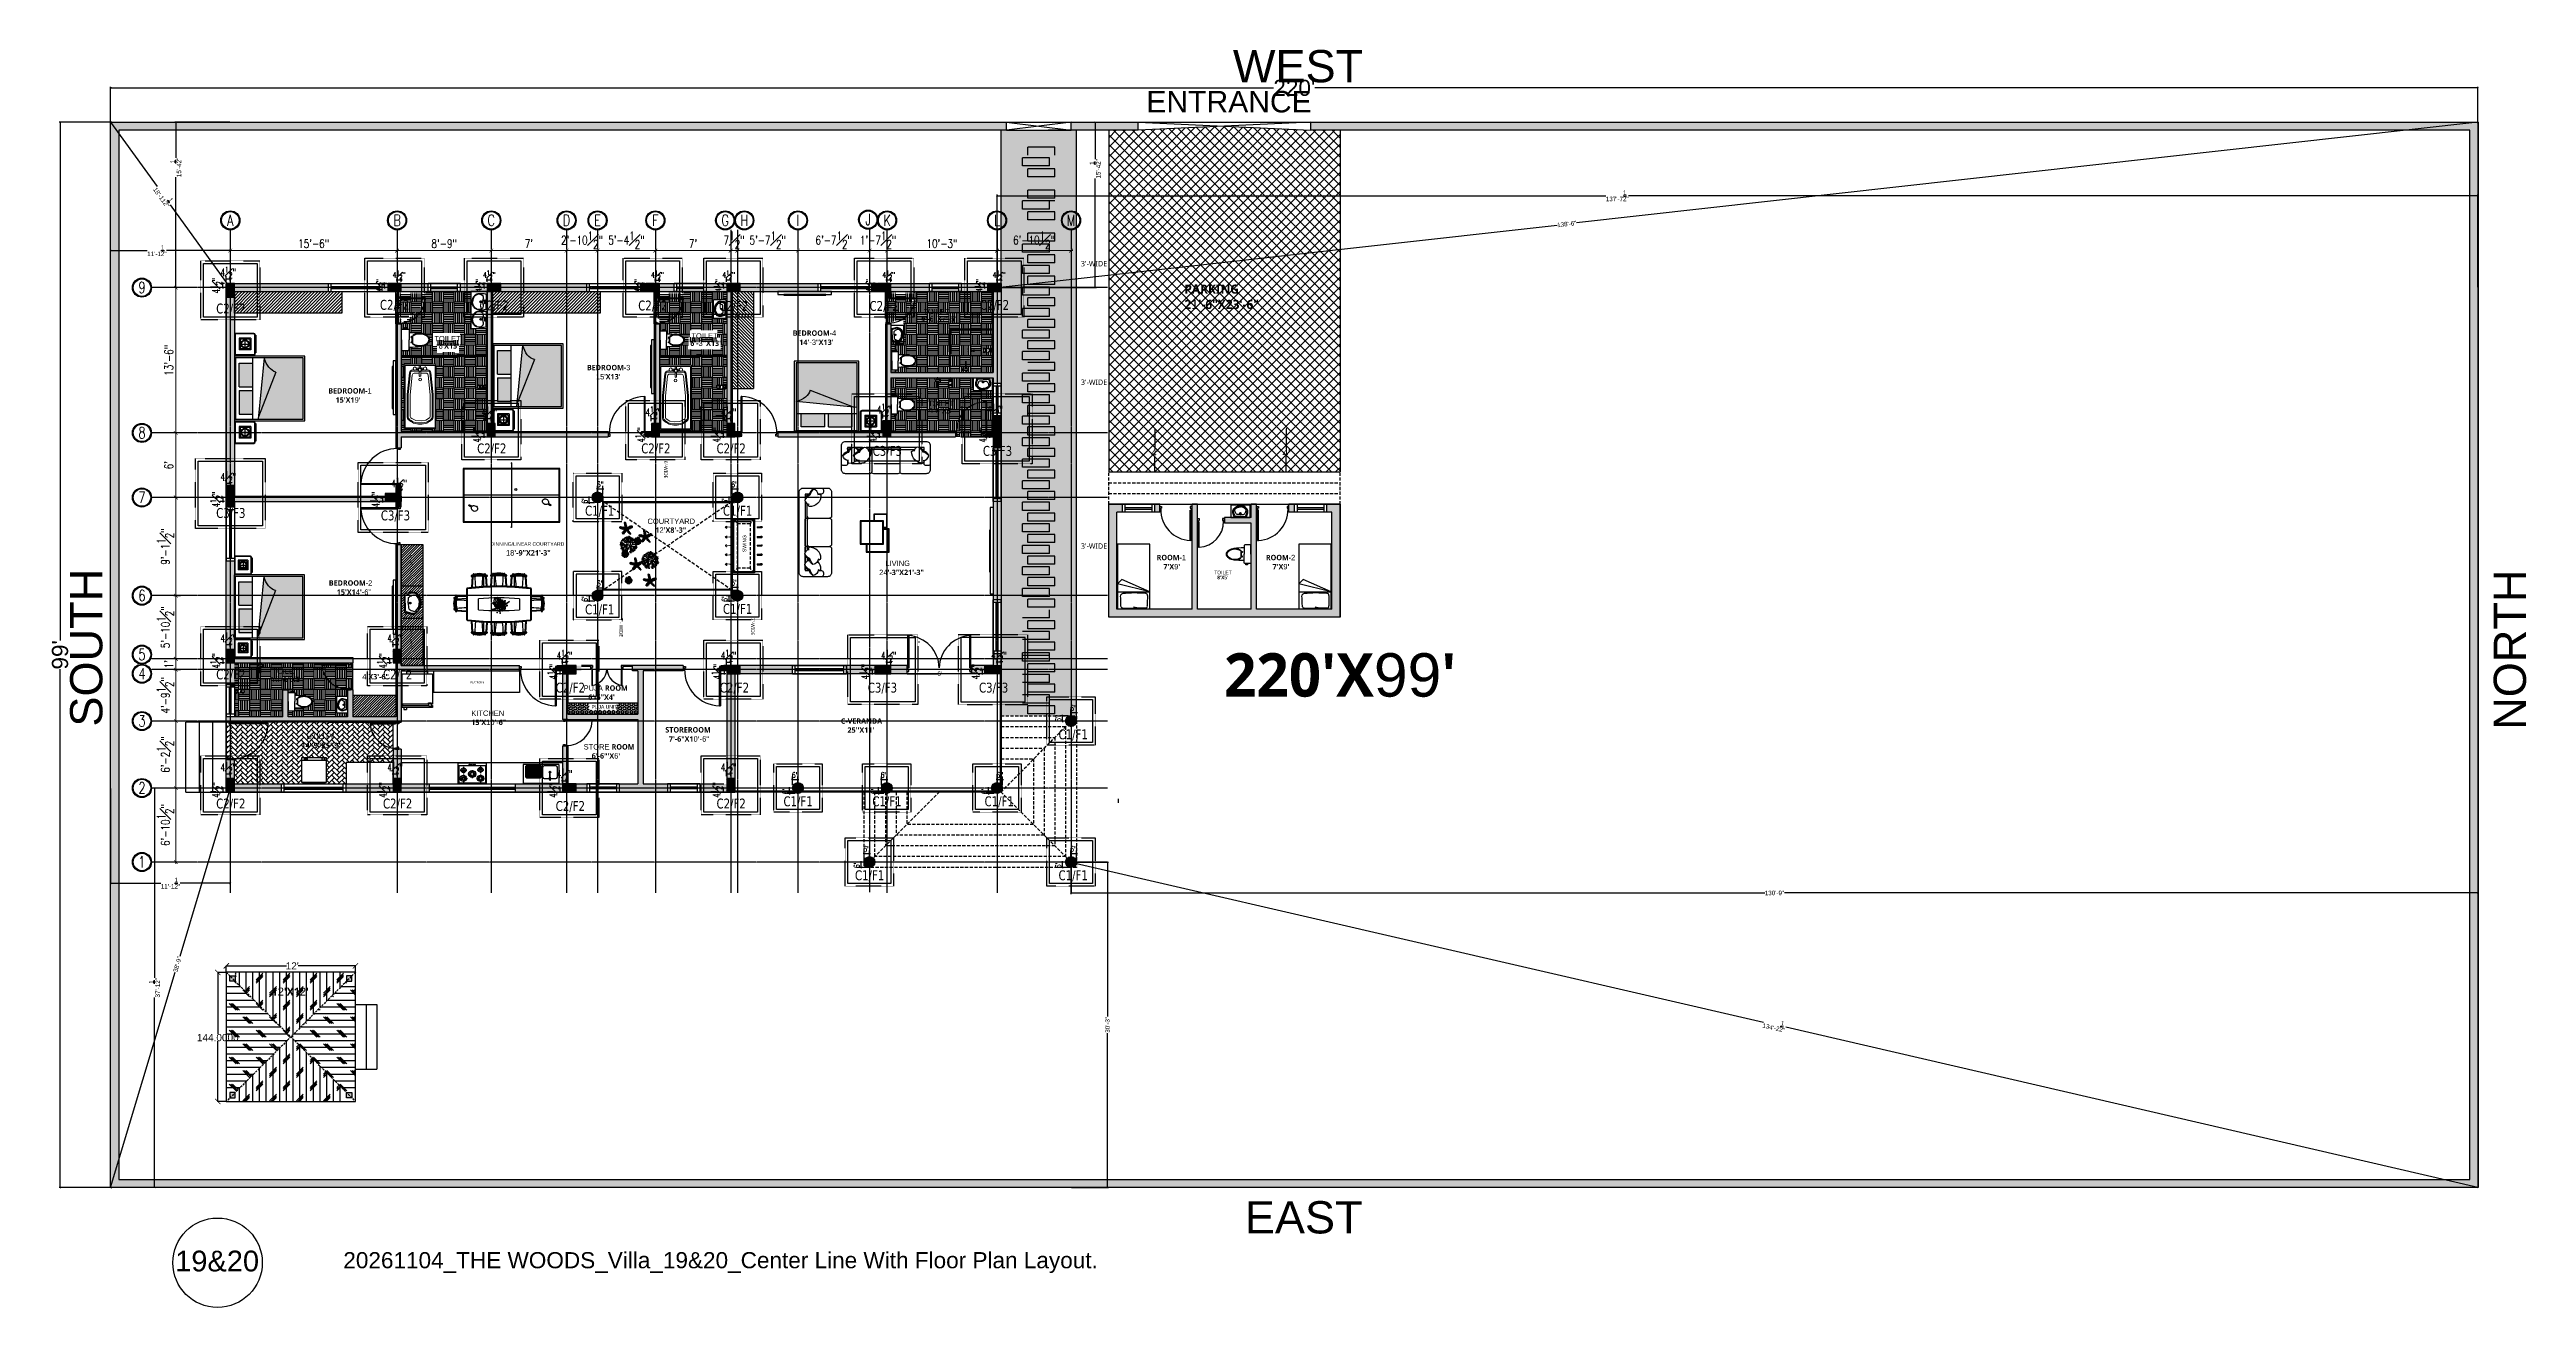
# Model space of a CAD drawing. Header units: inches. Extents: x 99023 to 109265, y 17199 to 18675.
# Drawn here: x 102823 to 105585, y 17273 to 18675 of the extents above; entities that cross this region are included whole.
import ezdxf
from ezdxf.enums import TextEntityAlignment as Align

# ---------------------------------------------------------------- set-up
doc = ezdxf.new("R2010")
doc.units = ezdxf.units.IN
for name, pattern in [('0', [0]), ('CENTER', [2, 1.25, -0.25, 0.25, -0.25]), ('HIDDEN', [0.375, 0.25, -0.125])]:
    doc.linetypes.add(name, pattern=pattern)
doc.layers.get('0').update_dxf_attribs({"color": 255})
for name, color, linetype, lineweight in [('001_Dark_1 5', 7, 'Continuous', 0), ('A-TEXT', 132, 'Continuous', 5), ('DIM', 250, 'Continuous', 15)]:
    doc.layers.add(name, color=color, linetype=linetype, lineweight=lineweight)
for name, color, linetype in [('A-Plot Area Line', 1, 'Continuous'), ('cad-block.com', 250, 'Continuous'), ('Column', 170, 'Continuous'), ('FOOT', 4, 'Continuous'), ('FRN', 8, 'Continuous'), ('GRID-DIM', 5, 'Continuous'), ('HAT', 8, 'Continuous'), ('HATCH', 8, 'Continuous'), ('I-WALL-PATT', 7, 'Continuous'), ('PLAN', 1, 'Continuous'), ('TEXT', 7, 'Continuous'), ('Washbasin-detail', 251, 'Continuous'), ('Washbasin-outline', 250, 'Continuous'), ('WC-Detail_dwgmodels.com', 251, 'Continuous'), ('WC-Outline_dwgmodels.com', 250, 'Continuous')]:
    doc.layers.add(name, color=color, linetype=linetype)
doc.styles.add('JCK', font='verdana.ttf', dxfattribs={"width": 0.75})
doc.styles.add('ROMANS', font='romans.shx', dxfattribs={"width": 0.75})
doc.styles.add('ROMANT', font='romant.shx')
doc.styles.add('S-ARIAL', font='arial.ttf', dxfattribs={"height": 96})
doc.styles.get("Standard").update_dxf_attribs({"font": 'arial.ttf'})
doc.styles.add('style2', font='romans.shx', dxfattribs={"width": 0.65})
doc.dimstyles.new('115', dxfattribs={"dimscale": 4.25, "dimtxt": 3, "dimasz": 0.5, "dimexe": 0.75, "dimexo": 0.75, "dimgap": 0.25, "dimtad": 1, "dimdec": 8, "dimzin": 0, "dimdsep": 46, "dimlunit": 4, "dimtxsty": 'style2', "dimblk": 'DOT', "dimcen": 0.25, "dimdle": 0.75, "dimclrd": 5, "dimclre": 5, "dimclrt": 2, "dimadec": 0, "dimazin": 0, "dimtfac": 0.75, "dimtdec": 8, "dimtix": 1, "dimtmove": 2, "dimatfit": 0, "dimfxl": 1, "dimfrac": 1, "dimtolj": 1, "dimtzin": 0, "dimlwd": -1, "dimlwe": -1, "dimarcsym": 0})
doc.dimstyles.new('ISO-25', dxfattribs={"dimtxt": 5, "dimasz": 2, "dimexe": 1.25, "dimexo": 0.625, "dimtad": 0, "dimdec": 1, "dimlunit": 4, "dimtxsty": 'Standard', "dimblk": 'ARCHTICK', "dimcen": 2.5, "dimclrd": 5, "dimclre": 5, "dimclrt": 6, "dimadec": 0, "dimazin": 0, "dimtfac": 1, "dimtdec": 1, "dimtmove": 0, "dimatfit": 3, "dimfxl": 1, "dimarcsym": 0})
doc.dimstyles.new('JCK', dxfattribs={"dimscale": 4.25, "dimtxt": 3.25, "dimasz": 1.5, "dimexe": 1, "dimexo": 1, "dimgap": 0.5, "dimtad": 1, "dimdec": 1, "dimzin": 0, "dimdsep": 46, "dimlunit": 4, "dimtxsty": 'ROMANS', "dimblk": 'ARCHTICK', "dimcen": 0.09, "dimdle": 1, "dimclrd": 5, "dimclre": 5, "dimclrt": 6, "dimadec": 0, "dimazin": 0, "dimtfac": 1, "dimtdec": 1, "dimtix": 1, "dimtmove": 2, "dimatfit": 0, "dimfxl": 1, "dimfrac": 1, "dimtolj": 1, "dimtzin": 0, "dimlwd": -1, "dimlwe": -1, "dimarcsym": 0})
doc.dimstyles.get("Standard").update_dxf_attribs({"dimtxt": 0.18, "dimasz": 0.18, "dimexe": 0.18, "dimexo": 0.0625, "dimgap": 0.09, "dimtad": 0, "dimtih": 1, "dimtoh": 1, "dimdec": 4, "dimzin": 0, "dimdsep": 46, "dimtxsty": 'Standard', "dimcen": 0.09, "dimadec": 0, "dimazin": 0, "dimtfac": 1, "dimtdec": 4, "dimtofl": 0, "dimtmove": 0, "dimatfit": 3, "dimfxl": 1, "dimtolj": 1, "dimtzin": 0, "dimarcsym": 0})
pattern_1 = [(90, (104942.454, 19054.195), (-12, 12), [12, -12]), (90, (104944.454, 19054.195), (-12, 12), [12, -12]), (90, (104946.454, 19054.195), (-12, 12), [12, -12]), (90, (104948.454, 19054.195), (-12, 12), [12, -12]), (90, (104950.454, 19054.195), (-12, 12), [12, -12]), (90, (104952.454, 19054.195), (-12, 12), [12, -12]), (90, (104954.454, 19054.195), (-12, 12), [12, -12]), (0, (104942.454, 19066.195), (12, -12), [12, -12]), (0, (104942.454, 19068.195), (12, -12), [12, -12]), (0, (104942.454, 19070.195), (12, -12), [12, -12]), (0, (104942.454, 19072.195), (12, -12), [12, -12]), (0, (104942.454, 19074.195), (12, -12), [12, -12]), (0, (104942.454, 19076.195), (12, -12), [12, -12]), (0, (104942.454, 19078.195), (12, -12), [12, -12])]
pattern_2 = [(90, (96892.433, 15853.008), (-7.5, 5e-16), []), (225, (96896.183, 15856.758), (15, -15), [10.6066, -10.6066]), (225, (96896.183, 15858.633), (15, -15), [10.6066, -10.6066]), (225, (96896.183, 15860.508), (15, -15), [10.6066, -10.6066])]
pattern_3 = [(0, (96892.433, 15853.008), (0, 7.5), []), (135, (96896.183, 15849.258), (-15, -15), [10.6066, -10.6066]), (135, (96898.058, 15849.258), (-15, -15), [10.6066, -10.6066]), (135, (96899.933, 15849.258), (-15, -15), [10.6066, -10.6066])]
pattern_4 = [(45, (104942.4543, 19054.1954), (-1.4142136, 1.4142136), [])]

msp = doc.modelspace()

# ---------------------------------------------------------------- texts
at = {"layer": 'A-TEXT', "color": 5}
msp.add_text('20261104_THE WOODS_Villa_19&20_Center Line With Floor Plan Layout.', height=18, dxfattribs=at).set_placement((103150.85134022, 17316.41611057))
at = {"layer": 'TEXT', "color": 6, "insert": (103010.12126433, 17324.32486464, 138.40744861), "char_height": 23.161430815, "attachment_point": 5, "style": 'S-ARIAL'}
msp.add_mtext('\\A1;19&20', dxfattribs=at)

# ---------------------------------------------------------------- blocks, each defined once
blk = doc.blocks.new('_ArchTick')
at = {"color": 0, "linetype": 'ByBlock', "const_width": 0.15}
blk.add_lwpolyline([(-0.5, -0.5), (0.5, 0.5)], dxfattribs=at)
blk = doc.blocks.new('*D104')
at = {"layer": 'Defpoints', "color": 0, "linetype": 'ByBlock', "lineweight": -2, "transparency": 16777216}
for p in [(103742.8, 18414.4), (103748.5, 18414.4), (103748.5, 18409.9)]:
    blk.add_point(p, dxfattribs=at)
at = {"layer": 'GRID-DIM', "color": 5, "linetype": 'ByBlock', "transparency": 16777216}
for p, q in [((103745.3, 18414.4), (103739.6, 18414.4)), ((103745.3, 18409.9), (103739.6, 18409.9)), ((103742.8, 18414.4), (103742.8, 18415.5)), ((103742.8, 18409.9), (103742.8, 18414.4)), ((103742.8, 18409.9), (103742.8, 18408.9))]:
    blk.add_line(p, q, dxfattribs=at)
at = {"layer": 'GRID-DIM', "color": 5, "linetype": 'ByBlock', "transparency": 16777216, "xscale": 1.0625, "yscale": 1.0625, "zscale": 1.0625}
for p, rotation in [((103742.8, 18414.4), 270), ((103742.8, 18409.9), 90)]:
    blk.add_blockref('_ArchTick', p, dxfattribs=dict(at, rotation=rotation))
at = {"layer": 'GRID-DIM', "color": 2, "linetype": 'ByBlock', "transparency": 16777216, "insert": (103736.9, 18412.2), "char_height": 6.375, "attachment_point": 5, "rotation": 90, "style": 'style2'}
blk.add_mtext('\\A1;4{\\H0.75x;\\S1#2;}"', dxfattribs=at)
blk = doc.blocks.new('*D105')
at = {"layer": 'Defpoints', "color": 0, "linetype": 'ByBlock', "lineweight": -2, "transparency": 16777216}
for p in [(103756.9, 18418.3), (103756.9, 18413.2), (103761.4, 18413.2)]:
    blk.add_point(p, dxfattribs=at)
at = {"layer": 'GRID-DIM', "color": 5, "linetype": 'ByBlock', "transparency": 16777216}
for p, q in [((103756.9, 18418.3), (103755.8, 18418.3)), ((103756.9, 18416.3), (103756.9, 18421.5)), ((103761.4, 18418.3), (103756.9, 18418.3)), ((103761.4, 18416.3), (103761.4, 18421.5)), ((103761.4, 18418.3), (103762.4, 18418.3))]:
    blk.add_line(p, q, dxfattribs=at)
at = {"layer": 'GRID-DIM', "color": 5, "linetype": 'ByBlock', "transparency": 16777216, "xscale": 1.0625, "yscale": 1.0625, "zscale": 1.0625}
blk.add_blockref('_ArchTick', (103756.9, 18418.3), dxfattribs=at)
at = {"layer": 'GRID-DIM', "color": 5, "linetype": 'ByBlock', "transparency": 16777216, "xscale": 1.0625, "yscale": 1.0625, "zscale": 1.0625, "rotation": 180}
blk.add_blockref('_ArchTick', (103761.4, 18418.3), dxfattribs=at)
at = {"layer": 'GRID-DIM', "color": 2, "linetype": 'ByBlock', "transparency": 16777216, "insert": (103759.1, 18424.1), "char_height": 6.375, "attachment_point": 5, "style": 'style2'}
blk.add_mtext('\\A1;4{\\H0.75x;\\S1#2;}"', dxfattribs=at)
blk = doc.blocks.new('*D106')
at = {"layer": 'Defpoints', "color": 0, "linetype": 'ByBlock', "lineweight": -2, "transparency": 16777216}
for p in [(103865.8, 18414.4), (103871.4, 18414.4), (103871.4, 18409.9)]:
    blk.add_point(p, dxfattribs=at)
at = {"layer": 'GRID-DIM', "color": 5, "linetype": 'ByBlock', "transparency": 16777216}
for p, q in [((103868.2, 18414.4), (103862.6, 18414.4)), ((103868.2, 18409.9), (103862.6, 18409.9)), ((103865.8, 18414.4), (103865.8, 18415.5)), ((103865.8, 18409.9), (103865.8, 18414.4)), ((103865.8, 18409.9), (103865.8, 18408.9))]:
    blk.add_line(p, q, dxfattribs=at)
at = {"layer": 'GRID-DIM', "color": 5, "linetype": 'ByBlock', "transparency": 16777216, "xscale": 1.0625, "yscale": 1.0625, "zscale": 1.0625}
for p, rotation in [((103865.8, 18414.4), 270), ((103865.8, 18409.9), 90)]:
    blk.add_blockref('_ArchTick', p, dxfattribs=dict(at, rotation=rotation))
at = {"layer": 'GRID-DIM', "color": 2, "linetype": 'ByBlock', "transparency": 16777216, "insert": (103859.9, 18412.2), "char_height": 6.375, "attachment_point": 5, "rotation": 90, "style": 'style2'}
blk.add_mtext('\\A1;4{\\H0.75x;\\S1#2;}"', dxfattribs=at)
blk = doc.blocks.new('*D107')
at = {"layer": 'Defpoints', "color": 0, "linetype": 'ByBlock', "lineweight": -2, "transparency": 16777216}
for p in [(103879.8, 18418.3), (103879.8, 18413.2), (103884.3, 18413.2)]:
    blk.add_point(p, dxfattribs=at)
at = {"layer": 'GRID-DIM', "color": 5, "linetype": 'ByBlock', "transparency": 16777216}
for p, q in [((103879.8, 18418.3), (103878.8, 18418.3)), ((103879.8, 18416.3), (103879.8, 18421.5)), ((103884.3, 18418.3), (103879.8, 18418.3)), ((103884.3, 18416.3), (103884.3, 18421.5)), ((103884.3, 18418.3), (103885.4, 18418.3))]:
    blk.add_line(p, q, dxfattribs=at)
at = {"layer": 'GRID-DIM', "color": 5, "linetype": 'ByBlock', "transparency": 16777216, "xscale": 1.0625, "yscale": 1.0625, "zscale": 1.0625}
blk.add_blockref('_ArchTick', (103879.8, 18418.3), dxfattribs=at)
at = {"layer": 'GRID-DIM', "color": 5, "linetype": 'ByBlock', "transparency": 16777216, "xscale": 1.0625, "yscale": 1.0625, "zscale": 1.0625, "rotation": 180}
blk.add_blockref('_ArchTick', (103884.3, 18418.3), dxfattribs=at)
at = {"layer": 'GRID-DIM', "color": 2, "linetype": 'ByBlock', "transparency": 16777216, "insert": (103882.1, 18424.1), "char_height": 6.375, "attachment_point": 5, "style": 'style2'}
blk.add_mtext('\\A1;4{\\H0.75x;\\S1#2;}"', dxfattribs=at)
blk = doc.blocks.new('*D108')
at = {"layer": 'Defpoints', "color": 0, "linetype": 'ByBlock', "lineweight": -2, "transparency": 16777216}
for p in [(103574.8, 18414.4), (103580.4, 18414.4), (103580.4, 18409.9)]:
    blk.add_point(p, dxfattribs=at)
at = {"layer": 'GRID-DIM', "color": 5, "linetype": 'ByBlock', "transparency": 16777216}
for p, q in [((103577.2, 18414.4), (103571.6, 18414.4)), ((103577.2, 18409.9), (103571.6, 18409.9)), ((103574.8, 18414.4), (103574.8, 18415.5)), ((103574.8, 18409.9), (103574.8, 18414.4)), ((103574.8, 18409.9), (103574.8, 18408.9))]:
    blk.add_line(p, q, dxfattribs=at)
at = {"layer": 'GRID-DIM', "color": 5, "linetype": 'ByBlock', "transparency": 16777216, "xscale": 1.0625, "yscale": 1.0625, "zscale": 1.0625}
for p, rotation in [((103574.8, 18414.4), 270), ((103574.8, 18409.9), 90)]:
    blk.add_blockref('_ArchTick', p, dxfattribs=dict(at, rotation=rotation))
at = {"layer": 'GRID-DIM', "color": 2, "linetype": 'ByBlock', "transparency": 16777216, "insert": (103568.9, 18412.2), "char_height": 6.375, "attachment_point": 5, "rotation": 90, "style": 'style2'}
blk.add_mtext('\\A1;4{\\H0.75x;\\S1#2;}"', dxfattribs=at)
blk = doc.blocks.new('*D109')
at = {"layer": 'Defpoints', "color": 0, "linetype": 'ByBlock', "lineweight": -2, "transparency": 16777216}
for p in [(103578.3, 18418.3), (103578.3, 18413.2), (103582.8, 18413.2)]:
    blk.add_point(p, dxfattribs=at)
at = {"layer": 'GRID-DIM', "color": 5, "linetype": 'ByBlock', "transparency": 16777216}
for p, q in [((103578.3, 18418.3), (103577.3, 18418.3)), ((103578.3, 18416.3), (103578.3, 18421.5)), ((103582.8, 18418.3), (103578.3, 18418.3)), ((103582.8, 18416.3), (103582.8, 18421.5)), ((103582.8, 18418.3), (103583.9, 18418.3))]:
    blk.add_line(p, q, dxfattribs=at)
at = {"layer": 'GRID-DIM', "color": 5, "linetype": 'ByBlock', "transparency": 16777216, "xscale": 1.0625, "yscale": 1.0625, "zscale": 1.0625}
blk.add_blockref('_ArchTick', (103578.3, 18418.3), dxfattribs=at)
at = {"layer": 'GRID-DIM', "color": 5, "linetype": 'ByBlock', "transparency": 16777216, "xscale": 1.0625, "yscale": 1.0625, "zscale": 1.0625, "rotation": 180}
blk.add_blockref('_ArchTick', (103582.8, 18418.3), dxfattribs=at)
at = {"layer": 'GRID-DIM', "color": 2, "linetype": 'ByBlock', "transparency": 16777216, "insert": (103580.6, 18424.1), "char_height": 6.375, "attachment_point": 5, "style": 'style2'}
blk.add_mtext('\\A1;4{\\H0.75x;\\S1#2;}"', dxfattribs=at)
blk = doc.blocks.new('*D110')
at = {"layer": 'Defpoints', "color": 0, "linetype": 'ByBlock', "lineweight": -2, "transparency": 16777216}
for p in [(103484.8, 18414.4), (103490.4, 18414.4), (103490.4, 18409.9)]:
    blk.add_point(p, dxfattribs=at)
at = {"layer": 'GRID-DIM', "color": 5, "linetype": 'ByBlock', "transparency": 16777216}
for p, q in [((103487.2, 18414.4), (103481.6, 18414.4)), ((103487.2, 18409.9), (103481.6, 18409.9)), ((103484.8, 18414.4), (103484.8, 18415.5)), ((103484.8, 18409.9), (103484.8, 18414.4)), ((103484.8, 18409.9), (103484.8, 18408.9))]:
    blk.add_line(p, q, dxfattribs=at)
at = {"layer": 'GRID-DIM', "color": 5, "linetype": 'ByBlock', "transparency": 16777216, "xscale": 1.0625, "yscale": 1.0625, "zscale": 1.0625}
for p, rotation in [((103484.8, 18414.4), 270), ((103484.8, 18409.9), 90)]:
    blk.add_blockref('_ArchTick', p, dxfattribs=dict(at, rotation=rotation))
at = {"layer": 'GRID-DIM', "color": 2, "linetype": 'ByBlock', "transparency": 16777216, "insert": (103478.9, 18412.2), "char_height": 6.375, "attachment_point": 5, "rotation": 90, "style": 'style2'}
blk.add_mtext('\\A1;4{\\H0.75x;\\S1#2;}"', dxfattribs=at)
blk = doc.blocks.new('*D111')
at = {"layer": 'Defpoints', "color": 0, "linetype": 'ByBlock', "lineweight": -2, "transparency": 16777216}
for p in [(103498.8, 18413.2), (103503.3, 18418.3), (103503.3, 18413.2)]:
    blk.add_point(p, dxfattribs=at)
at = {"layer": 'GRID-DIM', "color": 5, "linetype": 'ByBlock', "transparency": 16777216}
for p, q in [((103498.8, 18418.3), (103497.8, 18418.3)), ((103498.8, 18416.3), (103498.8, 18421.5)), ((103498.8, 18418.3), (103503.3, 18418.3)), ((103503.3, 18416.3), (103503.3, 18421.5)), ((103503.3, 18418.3), (103504.4, 18418.3))]:
    blk.add_line(p, q, dxfattribs=at)
at = {"layer": 'GRID-DIM', "color": 5, "linetype": 'ByBlock', "transparency": 16777216, "xscale": 1.0625, "yscale": 1.0625, "zscale": 1.0625}
blk.add_blockref('_ArchTick', (103498.8, 18418.3), dxfattribs=at)
at = {"layer": 'GRID-DIM', "color": 5, "linetype": 'ByBlock', "transparency": 16777216, "xscale": 1.0625, "yscale": 1.0625, "zscale": 1.0625, "rotation": 180}
blk.add_blockref('_ArchTick', (103503.3, 18418.3), dxfattribs=at)
at = {"layer": 'GRID-DIM', "color": 2, "linetype": 'ByBlock', "transparency": 16777216, "insert": (103501.1, 18424.1), "char_height": 6.375, "attachment_point": 5, "style": 'style2'}
blk.add_mtext('\\A1;4{\\H0.75x;\\S1#2;}"', dxfattribs=at)
blk = doc.blocks.new('*D112')
at = {"layer": 'Defpoints', "color": 0, "linetype": 'ByBlock', "lineweight": -2, "transparency": 16777216}
for p in [(103196.8, 18414.4), (103202.4, 18414.4), (103202.4, 18409.9)]:
    blk.add_point(p, dxfattribs=at)
at = {"layer": 'GRID-DIM', "color": 5, "linetype": 'ByBlock', "transparency": 16777216}
for p, q in [((103199.2, 18414.4), (103193.6, 18414.4)), ((103199.2, 18409.9), (103193.6, 18409.9)), ((103196.8, 18414.4), (103196.8, 18415.5)), ((103196.8, 18409.9), (103196.8, 18414.4)), ((103196.8, 18409.9), (103196.8, 18408.9))]:
    blk.add_line(p, q, dxfattribs=at)
at = {"layer": 'GRID-DIM', "color": 5, "linetype": 'ByBlock', "transparency": 16777216, "xscale": 1.0625, "yscale": 1.0625, "zscale": 1.0625}
for p, rotation in [((103196.8, 18414.4), 270), ((103196.8, 18409.9), 90)]:
    blk.add_blockref('_ArchTick', p, dxfattribs=dict(at, rotation=rotation))
at = {"layer": 'GRID-DIM', "color": 2, "linetype": 'ByBlock', "transparency": 16777216, "insert": (103190.9, 18412.2), "char_height": 6.375, "attachment_point": 5, "rotation": 90, "style": 'style2'}
blk.add_mtext('\\A1;4{\\H0.75x;\\S1#2;}"', dxfattribs=at)
blk = doc.blocks.new('*D113')
at = {"layer": 'Defpoints', "color": 0, "linetype": 'ByBlock', "lineweight": -2, "transparency": 16777216}
for p in [(103210.8, 18418.3), (103210.8, 18413.2), (103215.3, 18413.2)]:
    blk.add_point(p, dxfattribs=at)
at = {"layer": 'GRID-DIM', "color": 5, "linetype": 'ByBlock', "transparency": 16777216}
for p, q in [((103210.8, 18418.3), (103209.8, 18418.3)), ((103210.8, 18416.3), (103210.8, 18421.5)), ((103215.3, 18418.3), (103210.8, 18418.3)), ((103215.3, 18416.3), (103215.3, 18421.5)), ((103215.3, 18418.3), (103216.4, 18418.3))]:
    blk.add_line(p, q, dxfattribs=at)
at = {"layer": 'GRID-DIM', "color": 5, "linetype": 'ByBlock', "transparency": 16777216, "xscale": 1.0625, "yscale": 1.0625, "zscale": 1.0625}
blk.add_blockref('_ArchTick', (103210.8, 18418.3), dxfattribs=at)
at = {"layer": 'GRID-DIM', "color": 5, "linetype": 'ByBlock', "transparency": 16777216, "xscale": 1.0625, "yscale": 1.0625, "zscale": 1.0625, "rotation": 180}
blk.add_blockref('_ArchTick', (103215.3, 18418.3), dxfattribs=at)
at = {"layer": 'GRID-DIM', "color": 2, "linetype": 'ByBlock', "transparency": 16777216, "insert": (103213.1, 18424.1), "char_height": 6.375, "attachment_point": 5, "style": 'style2'}
blk.add_mtext('\\A1;4{\\H0.75x;\\S1#2;}"', dxfattribs=at)
blk = doc.blocks.new('*D114')
at = {"layer": 'Defpoints', "color": 0, "linetype": 'ByBlock', "lineweight": -2, "transparency": 16777216}
for p in [(103307.8, 18414.4), (103313.4, 18414.4), (103313.4, 18409.9)]:
    blk.add_point(p, dxfattribs=at)
at = {"layer": 'GRID-DIM', "color": 5, "linetype": 'ByBlock', "transparency": 16777216}
for p, q in [((103310.2, 18414.4), (103304.6, 18414.4)), ((103310.2, 18409.9), (103304.6, 18409.9)), ((103307.8, 18414.4), (103307.8, 18415.5)), ((103307.8, 18409.9), (103307.8, 18414.4)), ((103307.8, 18409.9), (103307.8, 18408.9))]:
    blk.add_line(p, q, dxfattribs=at)
at = {"layer": 'GRID-DIM', "color": 5, "linetype": 'ByBlock', "transparency": 16777216, "xscale": 1.0625, "yscale": 1.0625, "zscale": 1.0625}
for p, rotation in [((103307.8, 18414.4), 270), ((103307.8, 18409.9), 90)]:
    blk.add_blockref('_ArchTick', p, dxfattribs=dict(at, rotation=rotation))
at = {"layer": 'GRID-DIM', "color": 2, "linetype": 'ByBlock', "transparency": 16777216, "insert": (103301.9, 18412.2), "char_height": 6.375, "attachment_point": 5, "rotation": 90, "style": 'style2'}
blk.add_mtext('\\A1;4{\\H0.75x;\\S1#2;}"', dxfattribs=at)
blk = doc.blocks.new('*D115')
at = {"layer": 'Defpoints', "color": 0, "linetype": 'ByBlock', "lineweight": -2, "transparency": 16777216}
for p in [(103311.3, 18418.3), (103311.3, 18413.2), (103315.8, 18413.2)]:
    blk.add_point(p, dxfattribs=at)
at = {"layer": 'GRID-DIM', "color": 5, "linetype": 'ByBlock', "transparency": 16777216}
for p, q in [((103311.3, 18418.3), (103310.3, 18418.3)), ((103311.3, 18416.3), (103311.3, 18421.5)), ((103315.8, 18418.3), (103311.3, 18418.3)), ((103315.8, 18416.3), (103315.8, 18421.5)), ((103315.8, 18418.3), (103316.9, 18418.3))]:
    blk.add_line(p, q, dxfattribs=at)
at = {"layer": 'GRID-DIM', "color": 5, "linetype": 'ByBlock', "transparency": 16777216, "xscale": 1.0625, "yscale": 1.0625, "zscale": 1.0625}
blk.add_blockref('_ArchTick', (103311.3, 18418.3), dxfattribs=at)
at = {"layer": 'GRID-DIM', "color": 5, "linetype": 'ByBlock', "transparency": 16777216, "xscale": 1.0625, "yscale": 1.0625, "zscale": 1.0625, "rotation": 180}
blk.add_blockref('_ArchTick', (103315.8, 18418.3), dxfattribs=at)
at = {"layer": 'GRID-DIM', "color": 2, "linetype": 'ByBlock', "transparency": 16777216, "insert": (103313.6, 18424.1), "char_height": 6.375, "attachment_point": 5, "style": 'style2'}
blk.add_mtext('\\A1;4{\\H0.75x;\\S1#2;}"', dxfattribs=at)
blk = doc.blocks.new('*D116')
at = {"layer": 'Defpoints', "color": 0, "linetype": 'ByBlock', "lineweight": -2, "transparency": 16777216}
for p in [(103020.3, 18419.5), (103020.3, 18413.8), (103024.8, 18413.8)]:
    blk.add_point(p, dxfattribs=at)
at = {"layer": 'GRID-DIM', "color": 5, "linetype": 'ByBlock', "transparency": 16777216}
for p, q in [((103020.3, 18419.5), (103019.3, 18419.5)), ((103020.3, 18417), (103020.3, 18422.6)), ((103024.8, 18419.5), (103020.3, 18419.5)), ((103024.8, 18417), (103024.8, 18422.6)), ((103024.8, 18419.5), (103025.9, 18419.5))]:
    blk.add_line(p, q, dxfattribs=at)
at = {"layer": 'GRID-DIM', "color": 5, "linetype": 'ByBlock', "transparency": 16777216, "xscale": 1.0625, "yscale": 1.0625, "zscale": 1.0625}
blk.add_blockref('_ArchTick', (103020.3, 18419.5), dxfattribs=at)
at = {"layer": 'GRID-DIM', "color": 5, "linetype": 'ByBlock', "transparency": 16777216, "xscale": 1.0625, "yscale": 1.0625, "zscale": 1.0625, "rotation": 180}
blk.add_blockref('_ArchTick', (103024.8, 18419.5), dxfattribs=at)
at = {"layer": 'GRID-DIM', "color": 2, "linetype": 'ByBlock', "transparency": 16777216, "insert": (103022.6, 18426.9), "char_height": 8.5, "attachment_point": 5, "style": 'style2'}
blk.add_mtext('\\A1;4{\\H0.75x;\\S1#2;}"', dxfattribs=at)
blk = doc.blocks.new('*D117')
at = {"layer": 'Defpoints', "color": 0, "linetype": 'ByBlock', "lineweight": -2, "transparency": 16777216}
for p in [(103016.5, 18414.4), (103021.6, 18414.4), (103021.6, 18409.9)]:
    blk.add_point(p, dxfattribs=at)
at = {"layer": 'GRID-DIM', "color": 5, "linetype": 'ByBlock', "transparency": 16777216}
for p, q in [((103018.4, 18414.4), (103013.3, 18414.4)), ((103018.4, 18409.9), (103013.3, 18409.9)), ((103016.5, 18414.4), (103016.5, 18415.5)), ((103016.5, 18409.9), (103016.5, 18414.4)), ((103016.5, 18409.9), (103016.5, 18408.9))]:
    blk.add_line(p, q, dxfattribs=at)
at = {"layer": 'GRID-DIM', "color": 5, "linetype": 'ByBlock', "transparency": 16777216, "xscale": 1.0625, "yscale": 1.0625, "zscale": 1.0625}
for p, rotation in [((103016.5, 18414.4), 270), ((103016.5, 18409.9), 90)]:
    blk.add_blockref('_ArchTick', p, dxfattribs=dict(at, rotation=rotation))
at = {"layer": 'GRID-DIM', "color": 2, "linetype": 'ByBlock', "transparency": 16777216, "insert": (103009, 18412.2), "char_height": 8.5, "attachment_point": 5, "rotation": 90, "style": 'style2'}
blk.add_mtext('\\A1;4{\\H0.75x;\\S1#2;}"', dxfattribs=at)
blk = doc.blocks.new('*D118')
at = {"layer": 'Defpoints', "color": 0, "linetype": 'ByBlock', "lineweight": -2, "transparency": 16777216}
for p in [(103020.3, 18191.5), (103020.3, 18188.8), (103024.8, 18188.8)]:
    blk.add_point(p, dxfattribs=at)
at = {"layer": 'GRID-DIM', "color": 5, "linetype": 'ByBlock', "transparency": 16777216}
for p, q in [((103020.3, 18191.5), (103019.3, 18191.5)), ((103020.3, 18192), (103020.3, 18194.6)), ((103024.8, 18191.5), (103020.3, 18191.5)), ((103024.8, 18192), (103024.8, 18194.6)), ((103024.8, 18191.5), (103025.9, 18191.5))]:
    blk.add_line(p, q, dxfattribs=at)
at = {"layer": 'GRID-DIM', "color": 5, "linetype": 'ByBlock', "transparency": 16777216, "xscale": 1.0625, "yscale": 1.0625, "zscale": 1.0625}
blk.add_blockref('_ArchTick', (103020.3, 18191.5), dxfattribs=at)
at = {"layer": 'GRID-DIM', "color": 5, "linetype": 'ByBlock', "transparency": 16777216, "xscale": 1.0625, "yscale": 1.0625, "zscale": 1.0625, "rotation": 180}
blk.add_blockref('_ArchTick', (103024.8, 18191.5), dxfattribs=at)
at = {"layer": 'GRID-DIM', "color": 2, "linetype": 'ByBlock', "transparency": 16777216, "insert": (103022.6, 18198.9), "char_height": 8.5, "attachment_point": 5, "style": 'style2'}
blk.add_mtext('\\A1;4{\\H0.75x;\\S1#2;}"', dxfattribs=at)
blk = doc.blocks.new('*D119')
at = {"layer": 'Defpoints', "color": 0, "linetype": 'ByBlock', "lineweight": -2, "transparency": 16777216}
for p in [(103021.6, 18175.9), (103016.5, 18171.4), (103021.6, 18171.4)]:
    blk.add_point(p, dxfattribs=at)
at = {"layer": 'GRID-DIM', "color": 5, "linetype": 'ByBlock', "transparency": 16777216}
for p, q in [((103018.4, 18175.9), (103013.3, 18175.9)), ((103016.5, 18175.9), (103016.5, 18177)), ((103016.5, 18175.9), (103016.5, 18171.4)), ((103018.4, 18171.4), (103013.3, 18171.4)), ((103016.5, 18171.4), (103016.5, 18170.4))]:
    blk.add_line(p, q, dxfattribs=at)
at = {"layer": 'GRID-DIM', "color": 5, "linetype": 'ByBlock', "transparency": 16777216, "xscale": 1.0625, "yscale": 1.0625, "zscale": 1.0625}
for p, rotation in [((103016.5, 18175.9), 270), ((103016.5, 18171.4), 90)]:
    blk.add_blockref('_ArchTick', p, dxfattribs=dict(at, rotation=rotation))
at = {"layer": 'GRID-DIM', "color": 2, "linetype": 'ByBlock', "transparency": 16777216, "insert": (103009, 18173.7), "char_height": 8.5, "attachment_point": 5, "rotation": 90, "style": 'style2'}
blk.add_mtext('\\A1;4{\\H0.75x;\\S1#2;}"', dxfattribs=at)
blk = doc.blocks.new('*D34')
at = {"layer": 'Defpoints', "color": 0, "linetype": 'ByBlock', "lineweight": -2, "transparency": 16777216}
for p in [(103020.3, 18011.5), (103020.3, 18005.8), (103024.8, 18005.8)]:
    blk.add_point(p, dxfattribs=at)
at = {"layer": 'GRID-DIM', "color": 5, "linetype": 'ByBlock', "transparency": 16777216}
for p, q in [((103020.3, 18011.5), (103019.3, 18011.5)), ((103020.3, 18009), (103020.3, 18014.6)), ((103024.8, 18011.5), (103020.3, 18011.5)), ((103024.8, 18009), (103024.8, 18014.6)), ((103024.8, 18011.5), (103025.9, 18011.5))]:
    blk.add_line(p, q, dxfattribs=at)
at = {"layer": 'GRID-DIM', "color": 5, "linetype": 'ByBlock', "transparency": 16777216, "xscale": 1.0625, "yscale": 1.0625, "zscale": 1.0625}
blk.add_blockref('_ArchTick', (103020.3, 18011.5), dxfattribs=at)
at = {"layer": 'GRID-DIM', "color": 5, "linetype": 'ByBlock', "transparency": 16777216, "xscale": 1.0625, "yscale": 1.0625, "zscale": 1.0625, "rotation": 180}
blk.add_blockref('_ArchTick', (103024.8, 18011.5), dxfattribs=at)
at = {"layer": 'GRID-DIM', "color": 2, "linetype": 'ByBlock', "transparency": 16777216, "insert": (103022.6, 18018.9), "char_height": 8.5, "attachment_point": 5, "style": 'style2'}
blk.add_mtext('\\A1;4{\\H0.75x;\\S1#2;}"', dxfattribs=at)
blk = doc.blocks.new('*D35')
at = {"layer": 'Defpoints', "color": 0, "linetype": 'ByBlock', "lineweight": -2, "transparency": 16777216}
for p in [(103016.5, 17991.4), (103021.6, 17995.9), (103021.6, 17991.4)]:
    blk.add_point(p, dxfattribs=at)
at = {"layer": 'GRID-DIM', "color": 5, "linetype": 'ByBlock', "transparency": 16777216}
for p, q in [((103018.4, 17995.9), (103013.3, 17995.9)), ((103018.4, 17991.4), (103013.3, 17991.4)), ((103016.5, 17995.9), (103016.5, 17997)), ((103016.5, 17995.9), (103016.5, 17991.4)), ((103016.5, 17991.4), (103016.5, 17990.4))]:
    blk.add_line(p, q, dxfattribs=at)
at = {"layer": 'GRID-DIM', "color": 5, "linetype": 'ByBlock', "transparency": 16777216, "xscale": 1.0625, "yscale": 1.0625, "zscale": 1.0625}
for p, rotation in [((103016.5, 17995.9), 270), ((103016.5, 17991.4), 90)]:
    blk.add_blockref('_ArchTick', p, dxfattribs=dict(at, rotation=rotation))
at = {"layer": 'GRID-DIM', "color": 2, "linetype": 'ByBlock', "transparency": 16777216, "insert": (103009, 17993.7), "char_height": 8.5, "attachment_point": 5, "rotation": 90, "style": 'style2'}
blk.add_mtext('\\A1;4{\\H0.75x;\\S1#2;}"', dxfattribs=at)
blk = doc.blocks.new('*D36')
at = {"layer": 'Defpoints', "color": 0, "linetype": 'ByBlock', "lineweight": -2, "transparency": 16777216}
for p in [(103020.3, 17867.5), (103020.3, 17861.8), (103024.8, 17861.8)]:
    blk.add_point(p, dxfattribs=at)
at = {"layer": 'GRID-DIM', "color": 5, "linetype": 'ByBlock', "transparency": 16777216}
for p, q in [((103020.3, 17867.5), (103019.3, 17867.5)), ((103020.3, 17865), (103020.3, 17870.6)), ((103024.8, 17867.5), (103020.3, 17867.5)), ((103024.8, 17865), (103024.8, 17870.6)), ((103024.8, 17867.5), (103025.9, 17867.5))]:
    blk.add_line(p, q, dxfattribs=at)
at = {"layer": 'GRID-DIM', "color": 5, "linetype": 'ByBlock', "transparency": 16777216, "xscale": 1.0625, "yscale": 1.0625, "zscale": 1.0625}
blk.add_blockref('_ArchTick', (103020.3, 17867.5), dxfattribs=at)
at = {"layer": 'GRID-DIM', "color": 5, "linetype": 'ByBlock', "transparency": 16777216, "xscale": 1.0625, "yscale": 1.0625, "zscale": 1.0625, "rotation": 180}
blk.add_blockref('_ArchTick', (103024.8, 17867.5), dxfattribs=at)
at = {"layer": 'GRID-DIM', "color": 2, "linetype": 'ByBlock', "transparency": 16777216, "insert": (103022.6, 17874.9), "char_height": 8.5, "attachment_point": 5, "style": 'style2'}
blk.add_mtext('\\A1;4{\\H0.75x;\\S1#2;}"', dxfattribs=at)
blk = doc.blocks.new('*D37')
at = {"layer": 'Defpoints', "color": 0, "linetype": 'ByBlock', "lineweight": -2, "transparency": 16777216}
for p in [(103016.5, 17847.4), (103021.6, 17851.9), (103021.6, 17847.4)]:
    blk.add_point(p, dxfattribs=at)
at = {"layer": 'GRID-DIM', "color": 5, "linetype": 'ByBlock', "transparency": 16777216}
for p, q in [((103018.4, 17851.9), (103013.3, 17851.9)), ((103018.4, 17847.4), (103013.3, 17847.4)), ((103016.5, 17851.9), (103016.5, 17853)), ((103016.5, 17851.9), (103016.5, 17847.4)), ((103016.5, 17847.4), (103016.5, 17846.4))]:
    blk.add_line(p, q, dxfattribs=at)
at = {"layer": 'GRID-DIM', "color": 5, "linetype": 'ByBlock', "transparency": 16777216, "xscale": 1.0625, "yscale": 1.0625, "zscale": 1.0625}
for p, rotation in [((103016.5, 17851.9), 270), ((103016.5, 17847.4), 90)]:
    blk.add_blockref('_ArchTick', p, dxfattribs=dict(at, rotation=rotation))
at = {"layer": 'GRID-DIM', "color": 2, "linetype": 'ByBlock', "transparency": 16777216, "insert": (103009, 17849.7), "char_height": 8.5, "attachment_point": 5, "rotation": 90, "style": 'style2'}
blk.add_mtext('\\A1;4{\\H0.75x;\\S1#2;}"', dxfattribs=at)
blk = doc.blocks.new('*D38')
at = {"layer": 'Defpoints', "color": 0, "linetype": 'ByBlock', "lineweight": -2, "transparency": 16777216}
for p in [(103206.3, 17867.5), (103206.3, 17861.8), (103210.8, 17861.8)]:
    blk.add_point(p, dxfattribs=at)
at = {"layer": 'GRID-DIM', "color": 5, "linetype": 'ByBlock', "transparency": 16777216}
for p, q in [((103206.3, 17867.5), (103205.3, 17867.5)), ((103206.3, 17865), (103206.3, 17870.6)), ((103210.8, 17867.5), (103206.3, 17867.5)), ((103210.8, 17865), (103210.8, 17870.6)), ((103210.8, 17867.5), (103211.9, 17867.5))]:
    blk.add_line(p, q, dxfattribs=at)
at = {"layer": 'GRID-DIM', "color": 5, "linetype": 'ByBlock', "transparency": 16777216, "xscale": 1.0625, "yscale": 1.0625, "zscale": 1.0625}
blk.add_blockref('_ArchTick', (103206.3, 17867.5), dxfattribs=at)
at = {"layer": 'GRID-DIM', "color": 5, "linetype": 'ByBlock', "transparency": 16777216, "xscale": 1.0625, "yscale": 1.0625, "zscale": 1.0625, "rotation": 180}
blk.add_blockref('_ArchTick', (103210.8, 17867.5), dxfattribs=at)
at = {"layer": 'GRID-DIM', "color": 2, "linetype": 'ByBlock', "transparency": 16777216, "insert": (103208.6, 17874.9), "char_height": 8.5, "attachment_point": 5, "style": 'style2'}
blk.add_mtext('\\A1;4{\\H0.75x;\\S1#2;}"', dxfattribs=at)
blk = doc.blocks.new('*D39')
at = {"layer": 'Defpoints', "color": 0, "linetype": 'ByBlock', "lineweight": -2, "transparency": 16777216}
for p in [(103202.5, 17847.4), (103207.6, 17851.9), (103207.6, 17847.4)]:
    blk.add_point(p, dxfattribs=at)
at = {"layer": 'GRID-DIM', "color": 5, "linetype": 'ByBlock', "transparency": 16777216}
for p, q in [((103204.4, 17851.9), (103199.3, 17851.9)), ((103204.4, 17847.4), (103199.3, 17847.4)), ((103202.5, 17851.9), (103202.5, 17853)), ((103202.5, 17851.9), (103202.5, 17847.4)), ((103202.5, 17847.4), (103202.5, 17846.4))]:
    blk.add_line(p, q, dxfattribs=at)
at = {"layer": 'GRID-DIM', "color": 5, "linetype": 'ByBlock', "transparency": 16777216, "xscale": 1.0625, "yscale": 1.0625, "zscale": 1.0625}
for p, rotation in [((103202.5, 17851.9), 270), ((103202.5, 17847.4), 90)]:
    blk.add_blockref('_ArchTick', p, dxfattribs=dict(at, rotation=rotation))
at = {"layer": 'GRID-DIM', "color": 2, "linetype": 'ByBlock', "transparency": 16777216, "insert": (103195, 17849.7), "char_height": 8.5, "attachment_point": 5, "rotation": 90, "style": 'style2'}
blk.add_mtext('\\A1;4{\\H0.75x;\\S1#2;}"', dxfattribs=at)
blk = doc.blocks.new('*D40')
at = {"layer": 'Defpoints', "color": 0, "linetype": 'ByBlock', "lineweight": -2, "transparency": 16777216}
for p in [(103206.3, 18011.5), (103206.3, 18005.8), (103210.8, 18005.8)]:
    blk.add_point(p, dxfattribs=at)
at = {"layer": 'GRID-DIM', "color": 5, "linetype": 'ByBlock', "transparency": 16777216}
for p, q in [((103206.3, 18011.5), (103205.3, 18011.5)), ((103206.3, 18009), (103206.3, 18014.6)), ((103210.8, 18011.5), (103206.3, 18011.5)), ((103210.8, 18009), (103210.8, 18014.6)), ((103210.8, 18011.5), (103211.9, 18011.5))]:
    blk.add_line(p, q, dxfattribs=at)
at = {"layer": 'GRID-DIM', "color": 5, "linetype": 'ByBlock', "transparency": 16777216, "xscale": 1.0625, "yscale": 1.0625, "zscale": 1.0625}
blk.add_blockref('_ArchTick', (103206.3, 18011.5), dxfattribs=at)
at = {"layer": 'GRID-DIM', "color": 5, "linetype": 'ByBlock', "transparency": 16777216, "xscale": 1.0625, "yscale": 1.0625, "zscale": 1.0625, "rotation": 180}
blk.add_blockref('_ArchTick', (103210.8, 18011.5), dxfattribs=at)
at = {"layer": 'GRID-DIM', "color": 2, "linetype": 'ByBlock', "transparency": 16777216, "insert": (103208.6, 18018.9), "char_height": 8.5, "attachment_point": 5, "style": 'style2'}
blk.add_mtext('\\A1;4{\\H0.75x;\\S1#2;}"', dxfattribs=at)
blk = doc.blocks.new('*D41')
at = {"layer": 'Defpoints', "color": 0, "linetype": 'ByBlock', "lineweight": -2, "transparency": 16777216}
for p in [(103202.5, 17991.4), (103207.6, 17995.9), (103207.6, 17991.4)]:
    blk.add_point(p, dxfattribs=at)
at = {"layer": 'GRID-DIM', "color": 5, "linetype": 'ByBlock', "transparency": 16777216}
for p, q in [((103204.4, 17995.9), (103199.3, 17995.9)), ((103204.4, 17991.4), (103199.3, 17991.4)), ((103202.5, 17995.9), (103202.5, 17997)), ((103202.5, 17995.9), (103202.5, 17991.4)), ((103202.5, 17991.4), (103202.5, 17990.4))]:
    blk.add_line(p, q, dxfattribs=at)
at = {"layer": 'GRID-DIM', "color": 5, "linetype": 'ByBlock', "transparency": 16777216, "xscale": 1.0625, "yscale": 1.0625, "zscale": 1.0625}
for p, rotation in [((103202.5, 17995.9), 270), ((103202.5, 17991.4), 90)]:
    blk.add_blockref('_ArchTick', p, dxfattribs=dict(at, rotation=rotation))
at = {"layer": 'GRID-DIM', "color": 2, "linetype": 'ByBlock', "transparency": 16777216, "insert": (103195, 17993.7), "char_height": 8.5, "attachment_point": 5, "rotation": 90, "style": 'style2'}
blk.add_mtext('\\A1;4{\\H0.75x;\\S1#2;}"', dxfattribs=at)
blk = doc.blocks.new('*D42')
at = {"layer": 'Defpoints', "color": 0, "linetype": 'ByBlock', "lineweight": -2, "transparency": 16777216}
for p in [(103210.8, 18184.1), (103210.8, 18178.4), (103215.3, 18178.4)]:
    blk.add_point(p, dxfattribs=at)
at = {"layer": 'GRID-DIM', "color": 5, "linetype": 'ByBlock', "transparency": 16777216}
for p, q in [((103210.8, 18184.1), (103209.8, 18184.1)), ((103210.8, 18181.6), (103210.8, 18187.3)), ((103215.3, 18184.1), (103210.8, 18184.1)), ((103215.3, 18181.6), (103215.3, 18187.3)), ((103215.3, 18184.1), (103216.4, 18184.1))]:
    blk.add_line(p, q, dxfattribs=at)
at = {"layer": 'GRID-DIM', "color": 5, "linetype": 'ByBlock', "transparency": 16777216, "xscale": 1.0625, "yscale": 1.0625, "zscale": 1.0625}
blk.add_blockref('_ArchTick', (103210.8, 18184.1), dxfattribs=at)
at = {"layer": 'GRID-DIM', "color": 5, "linetype": 'ByBlock', "transparency": 16777216, "xscale": 1.0625, "yscale": 1.0625, "zscale": 1.0625, "rotation": 180}
blk.add_blockref('_ArchTick', (103215.3, 18184.1), dxfattribs=at)
at = {"layer": 'GRID-DIM', "color": 2, "linetype": 'ByBlock', "transparency": 16777216, "insert": (103213.1, 18191.5), "char_height": 8.5, "attachment_point": 5, "style": 'style2'}
blk.add_mtext('\\A1;4{\\H0.75x;\\S1#2;}"', dxfattribs=at)
blk = doc.blocks.new('*D43')
at = {"layer": 'Defpoints', "color": 0, "linetype": 'ByBlock', "lineweight": -2, "transparency": 16777216}
for p in [(103199.6, 18175.9), (103194.4, 18171.4), (103199.6, 18171.4)]:
    blk.add_point(p, dxfattribs=at)
at = {"layer": 'GRID-DIM', "color": 5, "linetype": 'ByBlock', "transparency": 16777216}
for p, q in [((103196.4, 18175.9), (103191.2, 18175.9)), ((103194.4, 18175.9), (103194.4, 18177)), ((103194.4, 18175.9), (103194.4, 18171.4)), ((103196.4, 18171.4), (103191.2, 18171.4)), ((103194.4, 18171.4), (103194.4, 18170.4))]:
    blk.add_line(p, q, dxfattribs=at)
at = {"layer": 'GRID-DIM', "color": 5, "linetype": 'ByBlock', "transparency": 16777216, "xscale": 1.0625, "yscale": 1.0625, "zscale": 1.0625}
for p, rotation in [((103194.4, 18175.9), 270), ((103194.4, 18171.4), 90)]:
    blk.add_blockref('_ArchTick', p, dxfattribs=dict(at, rotation=rotation))
at = {"layer": 'GRID-DIM', "color": 2, "linetype": 'ByBlock', "transparency": 16777216, "insert": (103187, 18173.7), "char_height": 8.5, "attachment_point": 5, "rotation": 90, "style": 'style2'}
blk.add_mtext('\\A1;4{\\H0.75x;\\S1#2;}"', dxfattribs=at)
blk = doc.blocks.new('*D44')
at = {"layer": 'Defpoints', "color": 0, "linetype": 'ByBlock', "lineweight": -2, "transparency": 16777216}
for p in [(103311.3, 18263.5), (103311.3, 18257.8), (103315.8, 18257.8)]:
    blk.add_point(p, dxfattribs=at)
at = {"layer": 'GRID-DIM', "color": 5, "linetype": 'ByBlock', "transparency": 16777216}
for p, q in [((103311.3, 18263.5), (103310.3, 18263.5)), ((103311.3, 18261), (103311.3, 18266.6)), ((103315.8, 18263.5), (103311.3, 18263.5)), ((103315.8, 18261), (103315.8, 18266.6)), ((103315.8, 18263.5), (103316.9, 18263.5))]:
    blk.add_line(p, q, dxfattribs=at)
at = {"layer": 'GRID-DIM', "color": 5, "linetype": 'ByBlock', "transparency": 16777216, "xscale": 1.0625, "yscale": 1.0625, "zscale": 1.0625}
blk.add_blockref('_ArchTick', (103311.3, 18263.5), dxfattribs=at)
at = {"layer": 'GRID-DIM', "color": 5, "linetype": 'ByBlock', "transparency": 16777216, "xscale": 1.0625, "yscale": 1.0625, "zscale": 1.0625, "rotation": 180}
blk.add_blockref('_ArchTick', (103315.8, 18263.5), dxfattribs=at)
at = {"layer": 'GRID-DIM', "color": 2, "linetype": 'ByBlock', "transparency": 16777216, "insert": (103313.6, 18270.9), "char_height": 8.5, "attachment_point": 5, "style": 'style2'}
blk.add_mtext('\\A1;4{\\H0.75x;\\S1#2;}"', dxfattribs=at)
blk = doc.blocks.new('*D45')
at = {"layer": 'Defpoints', "color": 0, "linetype": 'ByBlock', "lineweight": -2, "transparency": 16777216}
for p in [(103307.5, 18243.4), (103312.6, 18247.9), (103312.6, 18243.4)]:
    blk.add_point(p, dxfattribs=at)
at = {"layer": 'GRID-DIM', "color": 5, "linetype": 'ByBlock', "transparency": 16777216}
for p, q in [((103309.4, 18247.9), (103304.3, 18247.9)), ((103309.4, 18243.4), (103304.3, 18243.4)), ((103307.5, 18247.9), (103307.5, 18249)), ((103307.5, 18247.9), (103307.5, 18243.4)), ((103307.5, 18243.4), (103307.5, 18242.4))]:
    blk.add_line(p, q, dxfattribs=at)
at = {"layer": 'GRID-DIM', "color": 5, "linetype": 'ByBlock', "transparency": 16777216, "xscale": 1.0625, "yscale": 1.0625, "zscale": 1.0625}
for p, rotation in [((103307.5, 18247.9), 270), ((103307.5, 18243.4), 90)]:
    blk.add_blockref('_ArchTick', p, dxfattribs=dict(at, rotation=rotation))
at = {"layer": 'GRID-DIM', "color": 2, "linetype": 'ByBlock', "transparency": 16777216, "insert": (103300, 18245.7), "char_height": 8.5, "attachment_point": 5, "rotation": 90, "style": 'style2'}
blk.add_mtext('\\A1;4{\\H0.75x;\\S1#2;}"', dxfattribs=at)
blk = doc.blocks.new('*D46')
at = {"layer": 'Defpoints', "color": 0, "linetype": 'ByBlock', "lineweight": -2, "transparency": 16777216}
for p in [(103494.3, 18263.5), (103494.3, 18257.8), (103498.8, 18257.8)]:
    blk.add_point(p, dxfattribs=at)
at = {"layer": 'GRID-DIM', "color": 5, "linetype": 'ByBlock', "transparency": 16777216}
for p, q in [((103494.3, 18263.5), (103493.3, 18263.5)), ((103494.3, 18261), (103494.3, 18266.6)), ((103498.8, 18263.5), (103494.3, 18263.5)), ((103498.8, 18261), (103498.8, 18266.6)), ((103498.8, 18263.5), (103499.9, 18263.5))]:
    blk.add_line(p, q, dxfattribs=at)
at = {"layer": 'GRID-DIM', "color": 5, "linetype": 'ByBlock', "transparency": 16777216, "xscale": 1.0625, "yscale": 1.0625, "zscale": 1.0625}
blk.add_blockref('_ArchTick', (103494.3, 18263.5), dxfattribs=at)
at = {"layer": 'GRID-DIM', "color": 5, "linetype": 'ByBlock', "transparency": 16777216, "xscale": 1.0625, "yscale": 1.0625, "zscale": 1.0625, "rotation": 180}
blk.add_blockref('_ArchTick', (103498.8, 18263.5), dxfattribs=at)
at = {"layer": 'GRID-DIM', "color": 2, "linetype": 'ByBlock', "transparency": 16777216, "insert": (103496.6, 18270.9), "char_height": 8.5, "attachment_point": 5, "style": 'style2'}
blk.add_mtext('\\A1;4{\\H0.75x;\\S1#2;}"', dxfattribs=at)
blk = doc.blocks.new('*D47')
at = {"layer": 'Defpoints', "color": 0, "linetype": 'ByBlock', "lineweight": -2, "transparency": 16777216}
for p in [(103490.5, 18243.4), (103495.6, 18247.9), (103495.6, 18243.4)]:
    blk.add_point(p, dxfattribs=at)
at = {"layer": 'GRID-DIM', "color": 5, "linetype": 'ByBlock', "transparency": 16777216}
for p, q in [((103492.4, 18247.9), (103487.3, 18247.9)), ((103492.4, 18243.4), (103487.3, 18243.4)), ((103490.5, 18247.9), (103490.5, 18249)), ((103490.5, 18247.9), (103490.5, 18243.4)), ((103490.5, 18243.4), (103490.5, 18242.4))]:
    blk.add_line(p, q, dxfattribs=at)
at = {"layer": 'GRID-DIM', "color": 5, "linetype": 'ByBlock', "transparency": 16777216, "xscale": 1.0625, "yscale": 1.0625, "zscale": 1.0625}
for p, rotation in [((103490.5, 18247.9), 270), ((103490.5, 18243.4), 90)]:
    blk.add_blockref('_ArchTick', p, dxfattribs=dict(at, rotation=rotation))
at = {"layer": 'GRID-DIM', "color": 2, "linetype": 'ByBlock', "transparency": 16777216, "insert": (103483, 18245.7), "char_height": 8.5, "attachment_point": 5, "rotation": 90, "style": 'style2'}
blk.add_mtext('\\A1;4{\\H0.75x;\\S1#2;}"', dxfattribs=at)
blk = doc.blocks.new('*D48')
at = {"layer": 'Defpoints', "color": 0, "linetype": 'ByBlock', "lineweight": -2, "transparency": 16777216}
for p in [(103578.3, 18263.5), (103578.3, 18257.8), (103582.8, 18257.8)]:
    blk.add_point(p, dxfattribs=at)
at = {"layer": 'GRID-DIM', "color": 5, "linetype": 'ByBlock', "transparency": 16777216}
for p, q in [((103578.3, 18263.5), (103577.3, 18263.5)), ((103578.3, 18261), (103578.3, 18266.6)), ((103582.8, 18263.5), (103578.3, 18263.5)), ((103582.8, 18261), (103582.8, 18266.6)), ((103582.8, 18263.5), (103583.9, 18263.5))]:
    blk.add_line(p, q, dxfattribs=at)
at = {"layer": 'GRID-DIM', "color": 5, "linetype": 'ByBlock', "transparency": 16777216, "xscale": 1.0625, "yscale": 1.0625, "zscale": 1.0625}
blk.add_blockref('_ArchTick', (103578.3, 18263.5), dxfattribs=at)
at = {"layer": 'GRID-DIM', "color": 5, "linetype": 'ByBlock', "transparency": 16777216, "xscale": 1.0625, "yscale": 1.0625, "zscale": 1.0625, "rotation": 180}
blk.add_blockref('_ArchTick', (103582.8, 18263.5), dxfattribs=at)
at = {"layer": 'GRID-DIM', "color": 2, "linetype": 'ByBlock', "transparency": 16777216, "insert": (103580.6, 18270.9), "char_height": 8.5, "attachment_point": 5, "style": 'style2'}
blk.add_mtext('\\A1;4{\\H0.75x;\\S1#2;}"', dxfattribs=at)
blk = doc.blocks.new('*D49')
at = {"layer": 'Defpoints', "color": 0, "linetype": 'ByBlock', "lineweight": -2, "transparency": 16777216}
for p in [(103574.5, 18243.4), (103579.6, 18247.9), (103579.6, 18243.4)]:
    blk.add_point(p, dxfattribs=at)
at = {"layer": 'GRID-DIM', "color": 5, "linetype": 'ByBlock', "transparency": 16777216}
for p, q in [((103576.4, 18247.9), (103571.3, 18247.9)), ((103576.4, 18243.4), (103571.3, 18243.4)), ((103574.5, 18247.9), (103574.5, 18249)), ((103574.5, 18247.9), (103574.5, 18243.4)), ((103574.5, 18243.4), (103574.5, 18242.4))]:
    blk.add_line(p, q, dxfattribs=at)
at = {"layer": 'GRID-DIM', "color": 5, "linetype": 'ByBlock', "transparency": 16777216, "xscale": 1.0625, "yscale": 1.0625, "zscale": 1.0625}
for p, rotation in [((103574.5, 18247.9), 270), ((103574.5, 18243.4), 90)]:
    blk.add_blockref('_ArchTick', p, dxfattribs=dict(at, rotation=rotation))
at = {"layer": 'GRID-DIM', "color": 2, "linetype": 'ByBlock', "transparency": 16777216, "insert": (103567, 18245.7), "char_height": 8.5, "attachment_point": 5, "rotation": 90, "style": 'style2'}
blk.add_mtext('\\A1;4{\\H0.75x;\\S1#2;}"', dxfattribs=at)
blk = doc.blocks.new('*D50')
at = {"layer": 'Defpoints', "color": 0, "linetype": 'ByBlock', "lineweight": -2, "transparency": 16777216}
for p in [(103752.4, 18266.5), (103752.4, 18260.8), (103756.9, 18260.8)]:
    blk.add_point(p, dxfattribs=at)
at = {"layer": 'GRID-DIM', "color": 5, "linetype": 'ByBlock', "transparency": 16777216}
for p, q in [((103752.4, 18266.5), (103751.3, 18266.5)), ((103752.4, 18264), (103752.4, 18269.6)), ((103756.9, 18266.5), (103752.4, 18266.5)), ((103756.9, 18264), (103756.9, 18269.6)), ((103756.9, 18266.5), (103757.9, 18266.5))]:
    blk.add_line(p, q, dxfattribs=at)
at = {"layer": 'GRID-DIM', "color": 5, "linetype": 'ByBlock', "transparency": 16777216, "xscale": 1.0625, "yscale": 1.0625, "zscale": 1.0625}
blk.add_blockref('_ArchTick', (103752.4, 18266.5), dxfattribs=at)
at = {"layer": 'GRID-DIM', "color": 5, "linetype": 'ByBlock', "transparency": 16777216, "xscale": 1.0625, "yscale": 1.0625, "zscale": 1.0625, "rotation": 180}
blk.add_blockref('_ArchTick', (103756.9, 18266.5), dxfattribs=at)
at = {"layer": 'GRID-DIM', "color": 2, "linetype": 'ByBlock', "transparency": 16777216, "insert": (103754.6, 18273.9), "char_height": 8.5, "attachment_point": 5, "style": 'style2'}
blk.add_mtext('\\A1;4{\\H0.75x;\\S1#2;}"', dxfattribs=at)
blk = doc.blocks.new('*D51')
at = {"layer": 'Defpoints', "color": 0, "linetype": 'ByBlock', "lineweight": -2, "transparency": 16777216}
for p in [(103748.5, 18243.4), (103753.7, 18247.9), (103753.7, 18243.4)]:
    blk.add_point(p, dxfattribs=at)
at = {"layer": 'GRID-DIM', "color": 5, "linetype": 'ByBlock', "transparency": 16777216}
for p, q in [((103750.5, 18247.9), (103745.3, 18247.9)), ((103750.5, 18243.4), (103745.3, 18243.4)), ((103748.5, 18247.9), (103748.5, 18249)), ((103748.5, 18247.9), (103748.5, 18243.4)), ((103748.5, 18243.4), (103748.5, 18242.4))]:
    blk.add_line(p, q, dxfattribs=at)
at = {"layer": 'GRID-DIM', "color": 5, "linetype": 'ByBlock', "transparency": 16777216, "xscale": 1.0625, "yscale": 1.0625, "zscale": 1.0625}
for p, rotation in [((103748.5, 18247.9), 270), ((103748.5, 18243.4), 90)]:
    blk.add_blockref('_ArchTick', p, dxfattribs=dict(at, rotation=rotation))
at = {"layer": 'GRID-DIM', "color": 2, "linetype": 'ByBlock', "transparency": 16777216, "insert": (103741.1, 18245.7), "char_height": 8.5, "attachment_point": 5, "rotation": 90, "style": 'style2'}
blk.add_mtext('\\A1;4{\\H0.75x;\\S1#2;}"', dxfattribs=at)
blk = doc.blocks.new('*D52')
at = {"layer": 'Defpoints', "color": 0, "linetype": 'ByBlock', "lineweight": -2, "transparency": 16777216}
for p in [(103875.3, 18266.5), (103875.3, 18260.8), (103879.8, 18260.8)]:
    blk.add_point(p, dxfattribs=at)
at = {"layer": 'GRID-DIM', "color": 5, "linetype": 'ByBlock', "transparency": 16777216}
for p, q in [((103875.3, 18266.5), (103874.3, 18266.5)), ((103875.3, 18264), (103875.3, 18269.6)), ((103879.8, 18266.5), (103875.3, 18266.5)), ((103879.8, 18264), (103879.8, 18269.6)), ((103879.8, 18266.5), (103880.9, 18266.5))]:
    blk.add_line(p, q, dxfattribs=at)
at = {"layer": 'GRID-DIM', "color": 5, "linetype": 'ByBlock', "transparency": 16777216, "xscale": 1.0625, "yscale": 1.0625, "zscale": 1.0625}
blk.add_blockref('_ArchTick', (103875.3, 18266.5), dxfattribs=at)
at = {"layer": 'GRID-DIM', "color": 5, "linetype": 'ByBlock', "transparency": 16777216, "xscale": 1.0625, "yscale": 1.0625, "zscale": 1.0625, "rotation": 180}
blk.add_blockref('_ArchTick', (103879.8, 18266.5), dxfattribs=at)
at = {"layer": 'GRID-DIM', "color": 2, "linetype": 'ByBlock', "transparency": 16777216, "insert": (103877.6, 18273.9), "char_height": 8.5, "attachment_point": 5, "style": 'style2'}
blk.add_mtext('\\A1;4{\\H0.75x;\\S1#2;}"', dxfattribs=at)
blk = doc.blocks.new('*D53')
at = {"layer": 'Defpoints', "color": 0, "linetype": 'ByBlock', "lineweight": -2, "transparency": 16777216}
for p in [(103871.5, 18243.4), (103876.6, 18247.9), (103876.6, 18243.4)]:
    blk.add_point(p, dxfattribs=at)
at = {"layer": 'GRID-DIM', "color": 5, "linetype": 'ByBlock', "transparency": 16777216}
for p, q in [((103873.4, 18247.9), (103868.3, 18247.9)), ((103873.4, 18243.4), (103868.3, 18243.4)), ((103871.5, 18247.9), (103871.5, 18249)), ((103871.5, 18247.9), (103871.5, 18243.4)), ((103871.5, 18243.4), (103871.5, 18242.4))]:
    blk.add_line(p, q, dxfattribs=at)
at = {"layer": 'GRID-DIM', "color": 5, "linetype": 'ByBlock', "transparency": 16777216, "xscale": 1.0625, "yscale": 1.0625, "zscale": 1.0625}
for p, rotation in [((103871.5, 18247.9), 270), ((103871.5, 18243.4), 90)]:
    blk.add_blockref('_ArchTick', p, dxfattribs=dict(at, rotation=rotation))
at = {"layer": 'GRID-DIM', "color": 2, "linetype": 'ByBlock', "transparency": 16777216, "insert": (103864, 18245.7), "char_height": 8.5, "attachment_point": 5, "rotation": 90, "style": 'style2'}
blk.add_mtext('\\A1;4{\\H0.75x;\\S1#2;}"', dxfattribs=at)
blk = doc.blocks.new('*D54')
at = {"layer": 'Defpoints', "color": 0, "linetype": 'ByBlock', "lineweight": -2, "transparency": 16777216}
for p in [(103578.3, 17867.5), (103578.3, 17861.8), (103582.8, 17861.8)]:
    blk.add_point(p, dxfattribs=at)
at = {"layer": 'GRID-DIM', "color": 5, "linetype": 'ByBlock', "transparency": 16777216}
for p, q in [((103578.3, 17867.5), (103577.3, 17867.5)), ((103578.3, 17865), (103578.3, 17870.6)), ((103582.8, 17867.5), (103578.3, 17867.5)), ((103582.8, 17865), (103582.8, 17870.6)), ((103582.8, 17867.5), (103583.9, 17867.5))]:
    blk.add_line(p, q, dxfattribs=at)
at = {"layer": 'GRID-DIM', "color": 5, "linetype": 'ByBlock', "transparency": 16777216, "xscale": 1.0625, "yscale": 1.0625, "zscale": 1.0625}
blk.add_blockref('_ArchTick', (103578.3, 17867.5), dxfattribs=at)
at = {"layer": 'GRID-DIM', "color": 5, "linetype": 'ByBlock', "transparency": 16777216, "xscale": 1.0625, "yscale": 1.0625, "zscale": 1.0625, "rotation": 180}
blk.add_blockref('_ArchTick', (103582.8, 17867.5), dxfattribs=at)
at = {"layer": 'GRID-DIM', "color": 2, "linetype": 'ByBlock', "transparency": 16777216, "insert": (103580.6, 17874.9), "char_height": 8.5, "attachment_point": 5, "style": 'style2'}
blk.add_mtext('\\A1;4{\\H0.75x;\\S1#2;}"', dxfattribs=at)
blk = doc.blocks.new('*D55')
at = {"layer": 'Defpoints', "color": 0, "linetype": 'ByBlock', "lineweight": -2, "transparency": 16777216}
for p in [(103574.5, 17847.4), (103579.6, 17851.9), (103579.6, 17847.4)]:
    blk.add_point(p, dxfattribs=at)
at = {"layer": 'GRID-DIM', "color": 5, "linetype": 'ByBlock', "transparency": 16777216}
for p, q in [((103576.4, 17851.9), (103571.3, 17851.9)), ((103576.4, 17847.4), (103571.3, 17847.4)), ((103574.5, 17851.9), (103574.5, 17853)), ((103574.5, 17851.9), (103574.5, 17847.4)), ((103574.5, 17847.4), (103574.5, 17846.4))]:
    blk.add_line(p, q, dxfattribs=at)
at = {"layer": 'GRID-DIM', "color": 5, "linetype": 'ByBlock', "transparency": 16777216, "xscale": 1.0625, "yscale": 1.0625, "zscale": 1.0625}
for p, rotation in [((103574.5, 17851.9), 270), ((103574.5, 17847.4), 90)]:
    blk.add_blockref('_ArchTick', p, dxfattribs=dict(at, rotation=rotation))
at = {"layer": 'GRID-DIM', "color": 2, "linetype": 'ByBlock', "transparency": 16777216, "insert": (103567, 17849.7), "char_height": 8.5, "attachment_point": 5, "rotation": 90, "style": 'style2'}
blk.add_mtext('\\A1;4{\\H0.75x;\\S1#2;}"', dxfattribs=at)
blk = doc.blocks.new('*D56')
at = {"layer": 'Defpoints', "color": 0, "linetype": 'ByBlock', "lineweight": -2, "transparency": 16777216}
for p in [(103395.3, 17854.4), (103399.8, 17860.1), (103399.8, 17854.4)]:
    blk.add_point(p, dxfattribs=at)
at = {"layer": 'GRID-DIM', "color": 5, "linetype": 'ByBlock', "transparency": 16777216}
for p, q in [((103395.3, 17860.1), (103394.3, 17860.1)), ((103395.3, 17857.6), (103395.3, 17863.3)), ((103395.3, 17860.1), (103399.8, 17860.1)), ((103399.8, 17857.6), (103399.8, 17863.3)), ((103399.8, 17860.1), (103400.9, 17860.1))]:
    blk.add_line(p, q, dxfattribs=at)
at = {"layer": 'GRID-DIM', "color": 5, "linetype": 'ByBlock', "transparency": 16777216, "xscale": 1.0625, "yscale": 1.0625, "zscale": 1.0625}
blk.add_blockref('_ArchTick', (103395.3, 17860.1), dxfattribs=at)
at = {"layer": 'GRID-DIM', "color": 5, "linetype": 'ByBlock', "transparency": 16777216, "xscale": 1.0625, "yscale": 1.0625, "zscale": 1.0625, "rotation": 180}
blk.add_blockref('_ArchTick', (103399.8, 17860.1), dxfattribs=at)
at = {"layer": 'GRID-DIM', "color": 2, "linetype": 'ByBlock', "transparency": 16777216, "insert": (103397.6, 17867.5), "char_height": 8.5, "attachment_point": 5, "style": 'style2'}
blk.add_mtext('\\A1;4{\\H0.75x;\\S1#2;}"', dxfattribs=at)
blk = doc.blocks.new('*D57')
at = {"layer": 'Defpoints', "color": 0, "linetype": 'ByBlock', "lineweight": -2, "transparency": 16777216}
for p in [(103392.4, 17847.4), (103397.6, 17851.9), (103397.6, 17847.4)]:
    blk.add_point(p, dxfattribs=at)
at = {"layer": 'GRID-DIM', "color": 5, "linetype": 'ByBlock', "transparency": 16777216}
for p, q in [((103394.4, 17851.9), (103389.2, 17851.9)), ((103394.4, 17847.4), (103389.2, 17847.4)), ((103392.4, 17851.9), (103392.4, 17853)), ((103392.4, 17851.9), (103392.4, 17847.4)), ((103392.4, 17847.4), (103392.4, 17846.4))]:
    blk.add_line(p, q, dxfattribs=at)
at = {"layer": 'GRID-DIM', "color": 5, "linetype": 'ByBlock', "transparency": 16777216, "xscale": 1.0625, "yscale": 1.0625, "zscale": 1.0625}
for p, rotation in [((103392.4, 17851.9), 270), ((103392.4, 17847.4), 90)]:
    blk.add_blockref('_ArchTick', p, dxfattribs=dict(at, rotation=rotation))
at = {"layer": 'GRID-DIM', "color": 2, "linetype": 'ByBlock', "transparency": 16777216, "insert": (103385, 17849.7), "char_height": 8.5, "attachment_point": 5, "rotation": 90, "style": 'style2'}
blk.add_mtext('\\A1;4{\\H0.75x;\\S1#2;}"', dxfattribs=at)
blk = doc.blocks.new('*D58')
at = {"layer": 'Defpoints', "color": 0, "linetype": 'ByBlock', "lineweight": -2, "transparency": 16777216}
for p in [(103578.3, 17986.4), (103582.8, 17992.1), (103582.8, 17986.4)]:
    blk.add_point(p, dxfattribs=at)
at = {"layer": 'GRID-DIM', "color": 5, "linetype": 'ByBlock', "transparency": 16777216}
for p, q in [((103578.3, 17992.1), (103577.3, 17992.1)), ((103578.3, 17989.6), (103578.3, 17995.3)), ((103578.3, 17992.1), (103582.8, 17992.1)), ((103582.8, 17989.6), (103582.8, 17995.3)), ((103582.8, 17992.1), (103583.9, 17992.1))]:
    blk.add_line(p, q, dxfattribs=at)
at = {"layer": 'GRID-DIM', "color": 5, "linetype": 'ByBlock', "transparency": 16777216, "xscale": 1.0625, "yscale": 1.0625, "zscale": 1.0625}
blk.add_blockref('_ArchTick', (103578.3, 17992.1), dxfattribs=at)
at = {"layer": 'GRID-DIM', "color": 5, "linetype": 'ByBlock', "transparency": 16777216, "xscale": 1.0625, "yscale": 1.0625, "zscale": 1.0625, "rotation": 180}
blk.add_blockref('_ArchTick', (103582.8, 17992.1), dxfattribs=at)
at = {"layer": 'GRID-DIM', "color": 2, "linetype": 'ByBlock', "transparency": 16777216, "insert": (103580.6, 17999.5), "char_height": 8.5, "attachment_point": 5, "style": 'style2'}
blk.add_mtext('\\A1;4{\\H0.75x;\\S1#2;}"', dxfattribs=at)
blk = doc.blocks.new('*D59')
at = {"layer": 'Defpoints', "color": 0, "linetype": 'ByBlock', "lineweight": -2, "transparency": 16777216}
for p in [(103580.6, 17983.9), (103575.4, 17979.4), (103580.6, 17979.4)]:
    blk.add_point(p, dxfattribs=at)
at = {"layer": 'GRID-DIM', "color": 5, "linetype": 'ByBlock', "transparency": 16777216}
for p, q in [((103577.4, 17983.9), (103572.2, 17983.9)), ((103575.4, 17983.9), (103575.4, 17985)), ((103575.4, 17983.9), (103575.4, 17979.4)), ((103577.4, 17979.4), (103572.2, 17979.4)), ((103575.4, 17979.4), (103575.4, 17978.4))]:
    blk.add_line(p, q, dxfattribs=at)
at = {"layer": 'GRID-DIM', "color": 5, "linetype": 'ByBlock', "transparency": 16777216, "xscale": 1.0625, "yscale": 1.0625, "zscale": 1.0625}
for p, rotation in [((103575.4, 17983.9), 270), ((103575.4, 17979.4), 90)]:
    blk.add_blockref('_ArchTick', p, dxfattribs=dict(at, rotation=rotation))
at = {"layer": 'GRID-DIM', "color": 2, "linetype": 'ByBlock', "transparency": 16777216, "insert": (103568, 17981.7), "char_height": 8.5, "attachment_point": 5, "rotation": 90, "style": 'style2'}
blk.add_mtext('\\A1;4{\\H0.75x;\\S1#2;}"', dxfattribs=at)
blk = doc.blocks.new('*D60')
at = {"layer": 'Defpoints', "color": 0, "linetype": 'ByBlock', "lineweight": -2, "transparency": 16777216}
for p in [(103756.9, 17986.4), (103761.4, 17992.1), (103761.4, 17986.4)]:
    blk.add_point(p, dxfattribs=at)
at = {"layer": 'GRID-DIM', "color": 5, "linetype": 'ByBlock', "transparency": 16777216}
for p, q in [((103756.9, 17992.1), (103755.8, 17992.1)), ((103756.9, 17989.6), (103756.9, 17995.3)), ((103756.9, 17992.1), (103761.4, 17992.1)), ((103761.4, 17989.6), (103761.4, 17995.3)), ((103761.4, 17992.1), (103762.4, 17992.1))]:
    blk.add_line(p, q, dxfattribs=at)
at = {"layer": 'GRID-DIM', "color": 5, "linetype": 'ByBlock', "transparency": 16777216, "xscale": 1.0625, "yscale": 1.0625, "zscale": 1.0625}
blk.add_blockref('_ArchTick', (103756.9, 17992.1), dxfattribs=at)
at = {"layer": 'GRID-DIM', "color": 5, "linetype": 'ByBlock', "transparency": 16777216, "xscale": 1.0625, "yscale": 1.0625, "zscale": 1.0625, "rotation": 180}
blk.add_blockref('_ArchTick', (103761.4, 17992.1), dxfattribs=at)
at = {"layer": 'GRID-DIM', "color": 2, "linetype": 'ByBlock', "transparency": 16777216, "insert": (103759.1, 17999.5), "char_height": 8.5, "attachment_point": 5, "style": 'style2'}
blk.add_mtext('\\A1;4{\\H0.75x;\\S1#2;}"', dxfattribs=at)
blk = doc.blocks.new('*D61')
at = {"layer": 'Defpoints', "color": 0, "linetype": 'ByBlock', "lineweight": -2, "transparency": 16777216}
for p in [(103745.6, 17983.9), (103740.5, 17979.4), (103745.6, 17979.4)]:
    blk.add_point(p, dxfattribs=at)
at = {"layer": 'GRID-DIM', "color": 5, "linetype": 'ByBlock', "transparency": 16777216}
for p, q in [((103742.4, 17983.9), (103737.3, 17983.9)), ((103740.5, 17983.9), (103740.5, 17985)), ((103740.5, 17983.9), (103740.5, 17979.4)), ((103742.4, 17979.4), (103737.3, 17979.4)), ((103740.5, 17979.4), (103740.5, 17978.4))]:
    blk.add_line(p, q, dxfattribs=at)
at = {"layer": 'GRID-DIM', "color": 5, "linetype": 'ByBlock', "transparency": 16777216, "xscale": 1.0625, "yscale": 1.0625, "zscale": 1.0625}
for p, rotation in [((103740.5, 17983.9), 270), ((103740.5, 17979.4), 90)]:
    blk.add_blockref('_ArchTick', p, dxfattribs=dict(at, rotation=rotation))
at = {"layer": 'GRID-DIM', "color": 2, "linetype": 'ByBlock', "transparency": 16777216, "insert": (103733, 17981.7), "char_height": 8.5, "attachment_point": 5, "rotation": 90, "style": 'style2'}
blk.add_mtext('\\A1;4{\\H0.75x;\\S1#2;}"', dxfattribs=at)
blk = doc.blocks.new('*D62')
at = {"layer": 'Defpoints', "color": 0, "linetype": 'ByBlock', "lineweight": -2, "transparency": 16777216}
for p in [(103879.8, 17992.1), (103879.8, 17986.4), (103884.3, 17986.4)]:
    blk.add_point(p, dxfattribs=at)
at = {"layer": 'GRID-DIM', "color": 5, "linetype": 'ByBlock', "transparency": 16777216}
for p, q in [((103879.8, 17992.1), (103878.8, 17992.1)), ((103879.8, 17989.6), (103879.8, 17995.3)), ((103884.3, 17992.1), (103879.8, 17992.1)), ((103884.3, 17989.6), (103884.3, 17995.3)), ((103884.3, 17992.1), (103885.4, 17992.1))]:
    blk.add_line(p, q, dxfattribs=at)
at = {"layer": 'GRID-DIM', "color": 5, "linetype": 'ByBlock', "transparency": 16777216, "xscale": 1.0625, "yscale": 1.0625, "zscale": 1.0625}
blk.add_blockref('_ArchTick', (103879.8, 17992.1), dxfattribs=at)
at = {"layer": 'GRID-DIM', "color": 5, "linetype": 'ByBlock', "transparency": 16777216, "xscale": 1.0625, "yscale": 1.0625, "zscale": 1.0625, "rotation": 180}
blk.add_blockref('_ArchTick', (103884.3, 17992.1), dxfattribs=at)
at = {"layer": 'GRID-DIM', "color": 2, "linetype": 'ByBlock', "transparency": 16777216, "insert": (103882.1, 17999.5), "char_height": 8.5, "attachment_point": 5, "style": 'style2'}
blk.add_mtext('\\A1;4{\\H0.75x;\\S1#2;}"', dxfattribs=at)
blk = doc.blocks.new('*D63')
at = {"layer": 'Defpoints', "color": 0, "linetype": 'ByBlock', "lineweight": -2, "transparency": 16777216}
for p in [(103868.5, 17983.9), (103863.4, 17979.4), (103868.5, 17979.4)]:
    blk.add_point(p, dxfattribs=at)
at = {"layer": 'GRID-DIM', "color": 5, "linetype": 'ByBlock', "transparency": 16777216}
for p, q in [((103865.3, 17983.9), (103860.2, 17983.9)), ((103863.4, 17983.9), (103863.4, 17985)), ((103863.4, 17983.9), (103863.4, 17979.4)), ((103865.3, 17979.4), (103860.2, 17979.4)), ((103863.4, 17979.4), (103863.4, 17978.4))]:
    blk.add_line(p, q, dxfattribs=at)
at = {"layer": 'GRID-DIM', "color": 5, "linetype": 'ByBlock', "transparency": 16777216, "xscale": 1.0625, "yscale": 1.0625, "zscale": 1.0625}
for p, rotation in [((103863.4, 17983.9), 270), ((103863.4, 17979.4), 90)]:
    blk.add_blockref('_ArchTick', p, dxfattribs=dict(at, rotation=rotation))
at = {"layer": 'GRID-DIM', "color": 2, "linetype": 'ByBlock', "transparency": 16777216, "insert": (103855.9, 17981.7), "char_height": 8.5, "attachment_point": 5, "rotation": 90, "style": 'style2'}
blk.add_mtext('\\A1;4{\\H0.75x;\\S1#2;}"', dxfattribs=at)
blk = doc.blocks.new('*D64')
at = {"layer": 'Defpoints', "color": 0, "linetype": 'ByBlock', "lineweight": -2, "transparency": 16777216}
for p in [(103648.5, 17851.9), (103657.8, 17851.9), (103657.8, 17845.9)]:
    blk.add_point(p, dxfattribs=at)
at = {"layer": 'GRID-DIM', "color": 5, "linetype": 'ByBlock', "transparency": 16777216}
for p, q in [((103654.6, 17851.9), (103645.3, 17851.9)), ((103654.6, 17845.9), (103645.3, 17845.9)), ((103648.5, 17851.9), (103648.5, 17853)), ((103648.5, 17845.9), (103648.5, 17851.9)), ((103648.5, 17845.9), (103648.5, 17844.9))]:
    blk.add_line(p, q, dxfattribs=at)
at = {"layer": 'GRID-DIM', "color": 5, "linetype": 'ByBlock', "transparency": 16777216, "xscale": 1.0625, "yscale": 1.0625, "zscale": 1.0625}
for p, rotation in [((103648.5, 17851.9), 270), ((103648.5, 17845.9), 90)]:
    blk.add_blockref('_ArchTick', p, dxfattribs=dict(at, rotation=rotation))
at = {"layer": 'GRID-DIM', "color": 2, "linetype": 'ByBlock', "transparency": 16777216, "insert": (103643.6, 17848.9), "char_height": 6.38, "attachment_point": 5, "rotation": 90, "style": 'style2'}
blk.add_mtext('\\A1;6"', dxfattribs=at)
blk = doc.blocks.new('*D65')
at = {"layer": 'Defpoints', "color": 0, "linetype": 'ByBlock', "lineweight": -2, "transparency": 16777216}
for p in [(103651.8, 17851.9), (103657.8, 17861.6), (103657.8, 17851.9)]:
    blk.add_point(p, dxfattribs=at)
at = {"layer": 'GRID-DIM', "color": 5, "linetype": 'ByBlock', "transparency": 16777216}
for p, q in [((103651.8, 17861.6), (103650.8, 17861.6)), ((103651.8, 17855.1), (103651.8, 17864.8)), ((103651.8, 17861.6), (103657.8, 17861.6)), ((103657.8, 17855.1), (103657.8, 17864.8)), ((103657.8, 17861.6), (103658.9, 17861.6))]:
    blk.add_line(p, q, dxfattribs=at)
at = {"layer": 'GRID-DIM', "color": 5, "linetype": 'ByBlock', "transparency": 16777216, "xscale": 1.0625, "yscale": 1.0625, "zscale": 1.0625}
blk.add_blockref('_ArchTick', (103651.8, 17861.6), dxfattribs=at)
at = {"layer": 'GRID-DIM', "color": 5, "linetype": 'ByBlock', "transparency": 16777216, "xscale": 1.0625, "yscale": 1.0625, "zscale": 1.0625, "rotation": 180}
blk.add_blockref('_ArchTick', (103657.8, 17861.6), dxfattribs=at)
at = {"layer": 'GRID-DIM', "color": 2, "linetype": 'ByBlock', "transparency": 16777216, "insert": (103654.8, 17866.5), "char_height": 6.38, "attachment_point": 5, "style": 'style2'}
blk.add_mtext('\\A1;6"', dxfattribs=at)
blk = doc.blocks.new('*D66')
at = {"layer": 'Defpoints', "color": 0, "linetype": 'ByBlock', "lineweight": -2, "transparency": 16777216}
for p in [(103747.5, 17851.9), (103756.9, 17851.9), (103756.9, 17845.9)]:
    blk.add_point(p, dxfattribs=at)
at = {"layer": 'GRID-DIM', "color": 5, "linetype": 'ByBlock', "transparency": 16777216}
for p, q in [((103753.7, 17851.9), (103744.3, 17851.9)), ((103753.7, 17845.9), (103744.3, 17845.9)), ((103747.5, 17851.9), (103747.5, 17853)), ((103747.5, 17845.9), (103747.5, 17851.9)), ((103747.5, 17845.9), (103747.5, 17844.9))]:
    blk.add_line(p, q, dxfattribs=at)
at = {"layer": 'GRID-DIM', "color": 5, "linetype": 'ByBlock', "transparency": 16777216, "xscale": 1.0625, "yscale": 1.0625, "zscale": 1.0625}
for p, rotation in [((103747.5, 17851.9), 270), ((103747.5, 17845.9), 90)]:
    blk.add_blockref('_ArchTick', p, dxfattribs=dict(at, rotation=rotation))
at = {"layer": 'GRID-DIM', "color": 2, "linetype": 'ByBlock', "transparency": 16777216, "insert": (103742.7, 17848.9), "char_height": 6.38, "attachment_point": 5, "rotation": 90, "style": 'style2'}
blk.add_mtext('\\A1;6"', dxfattribs=at)
blk = doc.blocks.new('*D67')
at = {"layer": 'Defpoints', "color": 0, "linetype": 'ByBlock', "lineweight": -2, "transparency": 16777216}
for p in [(103750.9, 17851.9), (103756.9, 17861.6), (103756.9, 17851.9)]:
    blk.add_point(p, dxfattribs=at)
at = {"layer": 'GRID-DIM', "color": 5, "linetype": 'ByBlock', "transparency": 16777216}
for p, q in [((103750.9, 17861.6), (103749.8, 17861.6)), ((103750.9, 17855.1), (103750.9, 17864.8)), ((103750.9, 17861.6), (103756.9, 17861.6)), ((103756.9, 17855.1), (103756.9, 17864.8)), ((103756.9, 17861.6), (103757.9, 17861.6))]:
    blk.add_line(p, q, dxfattribs=at)
at = {"layer": 'GRID-DIM', "color": 5, "linetype": 'ByBlock', "transparency": 16777216, "xscale": 1.0625, "yscale": 1.0625, "zscale": 1.0625}
blk.add_blockref('_ArchTick', (103750.9, 17861.6), dxfattribs=at)
at = {"layer": 'GRID-DIM', "color": 5, "linetype": 'ByBlock', "transparency": 16777216, "xscale": 1.0625, "yscale": 1.0625, "zscale": 1.0625, "rotation": 180}
blk.add_blockref('_ArchTick', (103756.9, 17861.6), dxfattribs=at)
at = {"layer": 'GRID-DIM', "color": 2, "linetype": 'ByBlock', "transparency": 16777216, "insert": (103753.9, 17866.5), "char_height": 6.38, "attachment_point": 5, "style": 'style2'}
blk.add_mtext('\\A1;6"', dxfattribs=at)
blk = doc.blocks.new('*D68')
at = {"layer": 'Defpoints', "color": 0, "linetype": 'ByBlock', "lineweight": -2, "transparency": 16777216}
for p in [(103870.5, 17851.9), (103879.8, 17851.9), (103879.8, 17845.9)]:
    blk.add_point(p, dxfattribs=at)
at = {"layer": 'GRID-DIM', "color": 5, "linetype": 'ByBlock', "transparency": 16777216}
for p, q in [((103876.6, 17851.9), (103867.3, 17851.9)), ((103876.6, 17845.9), (103867.3, 17845.9)), ((103870.5, 17851.9), (103870.5, 17853)), ((103870.5, 17845.9), (103870.5, 17851.9)), ((103870.5, 17845.9), (103870.5, 17844.9))]:
    blk.add_line(p, q, dxfattribs=at)
at = {"layer": 'GRID-DIM', "color": 5, "linetype": 'ByBlock', "transparency": 16777216, "xscale": 1.0625, "yscale": 1.0625, "zscale": 1.0625}
for p, rotation in [((103870.5, 17851.9), 270), ((103870.5, 17845.9), 90)]:
    blk.add_blockref('_ArchTick', p, dxfattribs=dict(at, rotation=rotation))
at = {"layer": 'GRID-DIM', "color": 2, "linetype": 'ByBlock', "transparency": 16777216, "insert": (103865.6, 17848.9), "char_height": 6.38, "attachment_point": 5, "rotation": 90, "style": 'style2'}
blk.add_mtext('\\A1;6"', dxfattribs=at)
blk = doc.blocks.new('*D69')
at = {"layer": 'Defpoints', "color": 0, "linetype": 'ByBlock', "lineweight": -2, "transparency": 16777216}
for p in [(103879.8, 17851.9), (103885.8, 17861.6), (103885.8, 17851.9)]:
    blk.add_point(p, dxfattribs=at)
at = {"layer": 'GRID-DIM', "color": 5, "linetype": 'ByBlock', "transparency": 16777216}
for p, q in [((103879.8, 17861.6), (103878.8, 17861.6)), ((103879.8, 17855.1), (103879.8, 17864.8)), ((103879.8, 17861.6), (103885.8, 17861.6)), ((103885.8, 17855.1), (103885.8, 17864.8)), ((103885.8, 17861.6), (103886.9, 17861.6))]:
    blk.add_line(p, q, dxfattribs=at)
at = {"layer": 'GRID-DIM', "color": 5, "linetype": 'ByBlock', "transparency": 16777216, "xscale": 1.0625, "yscale": 1.0625, "zscale": 1.0625}
blk.add_blockref('_ArchTick', (103879.8, 17861.6), dxfattribs=at)
at = {"layer": 'GRID-DIM', "color": 5, "linetype": 'ByBlock', "transparency": 16777216, "xscale": 1.0625, "yscale": 1.0625, "zscale": 1.0625, "rotation": 180}
blk.add_blockref('_ArchTick', (103885.8, 17861.6), dxfattribs=at)
at = {"layer": 'GRID-DIM', "color": 2, "linetype": 'ByBlock', "transparency": 16777216, "insert": (103882.8, 17866.5), "char_height": 6.38, "attachment_point": 5, "style": 'style2'}
blk.add_mtext('\\A1;6"', dxfattribs=at)
blk = doc.blocks.new('*D70')
at = {"layer": 'Defpoints', "color": 0, "linetype": 'ByBlock', "lineweight": -2, "transparency": 16777216}
for p in [(103728.2, 17769.4), (103737.5, 17769.4), (103737.5, 17763.4)]:
    blk.add_point(p, dxfattribs=at)
at = {"layer": 'GRID-DIM', "color": 5, "linetype": 'ByBlock', "transparency": 16777216}
for p, q in [((103734.3, 17769.4), (103725, 17769.4)), ((103734.3, 17763.4), (103725, 17763.4)), ((103728.2, 17769.4), (103728.2, 17770.5)), ((103728.2, 17763.4), (103728.2, 17769.4)), ((103728.2, 17763.4), (103728.2, 17762.4))]:
    blk.add_line(p, q, dxfattribs=at)
at = {"layer": 'GRID-DIM', "color": 5, "linetype": 'ByBlock', "transparency": 16777216, "xscale": 1.0625, "yscale": 1.0625, "zscale": 1.0625}
for p, rotation in [((103728.2, 17769.4), 270), ((103728.2, 17763.4), 90)]:
    blk.add_blockref('_ArchTick', p, dxfattribs=dict(at, rotation=rotation))
at = {"layer": 'GRID-DIM', "color": 2, "linetype": 'ByBlock', "transparency": 16777216, "insert": (103723.4, 17766.4), "char_height": 6.38, "attachment_point": 5, "rotation": 90, "style": 'style2'}
blk.add_mtext('\\A1;6"', dxfattribs=at)
blk = doc.blocks.new('*D71')
at = {"layer": 'Defpoints', "color": 0, "linetype": 'ByBlock', "lineweight": -2, "transparency": 16777216}
for p in [(103731.6, 17769.4), (103737.6, 17779.1), (103737.6, 17769.4)]:
    blk.add_point(p, dxfattribs=at)
at = {"layer": 'GRID-DIM', "color": 5, "linetype": 'ByBlock', "transparency": 16777216}
for p, q in [((103731.6, 17779.1), (103730.5, 17779.1)), ((103731.6, 17772.6), (103731.6, 17782.3)), ((103731.6, 17779.1), (103737.6, 17779.1)), ((103737.6, 17772.6), (103737.6, 17782.3)), ((103737.6, 17779.1), (103738.6, 17779.1))]:
    blk.add_line(p, q, dxfattribs=at)
at = {"layer": 'GRID-DIM', "color": 5, "linetype": 'ByBlock', "transparency": 16777216, "xscale": 1.0625, "yscale": 1.0625, "zscale": 1.0625}
blk.add_blockref('_ArchTick', (103731.6, 17779.1), dxfattribs=at)
at = {"layer": 'GRID-DIM', "color": 5, "linetype": 'ByBlock', "transparency": 16777216, "xscale": 1.0625, "yscale": 1.0625, "zscale": 1.0625, "rotation": 180}
blk.add_blockref('_ArchTick', (103737.6, 17779.1), dxfattribs=at)
at = {"layer": 'GRID-DIM', "color": 2, "linetype": 'ByBlock', "transparency": 16777216, "insert": (103734.6, 17784), "char_height": 6.38, "attachment_point": 5, "style": 'style2'}
blk.add_mtext('\\A1;6"', dxfattribs=at)
blk = doc.blocks.new('*D72')
at = {"layer": 'Defpoints', "color": 0, "linetype": 'ByBlock', "lineweight": -2, "transparency": 16777216}
for p in [(103953, 17769.4), (103962.3, 17769.4), (103962.3, 17763.4)]:
    blk.add_point(p, dxfattribs=at)
at = {"layer": 'GRID-DIM', "color": 5, "linetype": 'ByBlock', "transparency": 16777216}
for p, q in [((103959.1, 17769.4), (103949.8, 17769.4)), ((103959.1, 17763.4), (103949.8, 17763.4)), ((103953, 17769.4), (103953, 17770.5)), ((103953, 17763.4), (103953, 17769.4)), ((103953, 17763.4), (103953, 17762.4))]:
    blk.add_line(p, q, dxfattribs=at)
at = {"layer": 'GRID-DIM', "color": 5, "linetype": 'ByBlock', "transparency": 16777216, "xscale": 1.0625, "yscale": 1.0625, "zscale": 1.0625}
for p, rotation in [((103953, 17769.4), 270), ((103953, 17763.4), 90)]:
    blk.add_blockref('_ArchTick', p, dxfattribs=dict(at, rotation=rotation))
at = {"layer": 'GRID-DIM', "color": 2, "linetype": 'ByBlock', "transparency": 16777216, "insert": (103948.1, 17766.4), "char_height": 6.38, "attachment_point": 5, "rotation": 90, "style": 'style2'}
blk.add_mtext('\\A1;6"', dxfattribs=at)
blk = doc.blocks.new('*D73')
at = {"layer": 'Defpoints', "color": 0, "linetype": 'ByBlock', "lineweight": -2, "transparency": 16777216}
for p in [(103962.3, 17769.4), (103968.3, 17779.1), (103968.3, 17769.4)]:
    blk.add_point(p, dxfattribs=at)
at = {"layer": 'GRID-DIM', "color": 5, "linetype": 'ByBlock', "transparency": 16777216}
for p, q in [((103962.3, 17779.1), (103961.3, 17779.1)), ((103962.3, 17772.6), (103962.3, 17782.3)), ((103962.3, 17779.1), (103968.3, 17779.1)), ((103968.3, 17772.6), (103968.3, 17782.3)), ((103968.3, 17779.1), (103969.4, 17779.1))]:
    blk.add_line(p, q, dxfattribs=at)
at = {"layer": 'GRID-DIM', "color": 5, "linetype": 'ByBlock', "transparency": 16777216, "xscale": 1.0625, "yscale": 1.0625, "zscale": 1.0625}
blk.add_blockref('_ArchTick', (103962.3, 17779.1), dxfattribs=at)
at = {"layer": 'GRID-DIM', "color": 5, "linetype": 'ByBlock', "transparency": 16777216, "xscale": 1.0625, "yscale": 1.0625, "zscale": 1.0625, "rotation": 180}
blk.add_blockref('_ArchTick', (103968.3, 17779.1), dxfattribs=at)
at = {"layer": 'GRID-DIM', "color": 2, "linetype": 'ByBlock', "transparency": 16777216, "insert": (103965.3, 17784), "char_height": 6.38, "attachment_point": 5, "style": 'style2'}
blk.add_mtext('\\A1;6"', dxfattribs=at)
blk = doc.blocks.new('*D74')
at = {"layer": 'Defpoints', "color": 0, "linetype": 'ByBlock', "lineweight": -2, "transparency": 16777216}
for p in [(103953, 17932.6), (103962.3, 17932.6), (103962.3, 17926.6)]:
    blk.add_point(p, dxfattribs=at)
at = {"layer": 'GRID-DIM', "color": 5, "linetype": 'ByBlock', "transparency": 16777216}
for p, q in [((103959.2, 17932.6), (103949.8, 17932.6)), ((103959.1, 17926.6), (103949.8, 17926.6)), ((103953, 17932.6), (103953, 17933.7)), ((103953, 17926.6), (103953, 17932.6)), ((103953, 17926.6), (103953, 17925.5))]:
    blk.add_line(p, q, dxfattribs=at)
at = {"layer": 'GRID-DIM', "color": 5, "linetype": 'ByBlock', "transparency": 16777216, "xscale": 1.0625, "yscale": 1.0625, "zscale": 1.0625}
for p, rotation in [((103953, 17932.6), 270), ((103953, 17926.6), 90)]:
    blk.add_blockref('_ArchTick', p, dxfattribs=dict(at, rotation=rotation))
at = {"layer": 'GRID-DIM', "color": 2, "linetype": 'ByBlock', "transparency": 16777216, "insert": (103948.1, 17929.6), "char_height": 6.38, "attachment_point": 5, "rotation": 90, "style": 'style2'}
blk.add_mtext('\\A1;6"', dxfattribs=at)
blk = doc.blocks.new('*D75')
at = {"layer": 'Defpoints', "color": 0, "linetype": 'ByBlock', "lineweight": -2, "transparency": 16777216}
for p in [(103962.3, 17926.6), (103968.3, 17936.3), (103968.3, 17926.6)]:
    blk.add_point(p, dxfattribs=at)
at = {"layer": 'GRID-DIM', "color": 5, "linetype": 'ByBlock', "transparency": 16777216}
for p, q in [((103962.3, 17936.3), (103961.3, 17936.3)), ((103962.3, 17929.8), (103962.3, 17939.5)), ((103962.3, 17936.3), (103968.3, 17936.3)), ((103968.3, 17929.8), (103968.3, 17939.5)), ((103968.3, 17936.3), (103969.4, 17936.3))]:
    blk.add_line(p, q, dxfattribs=at)
at = {"layer": 'GRID-DIM', "color": 5, "linetype": 'ByBlock', "transparency": 16777216, "xscale": 1.0625, "yscale": 1.0625, "zscale": 1.0625}
blk.add_blockref('_ArchTick', (103962.3, 17936.3), dxfattribs=at)
at = {"layer": 'GRID-DIM', "color": 5, "linetype": 'ByBlock', "transparency": 16777216, "xscale": 1.0625, "yscale": 1.0625, "zscale": 1.0625, "rotation": 180}
blk.add_blockref('_ArchTick', (103968.3, 17936.3), dxfattribs=at)
at = {"layer": 'GRID-DIM', "color": 2, "linetype": 'ByBlock', "transparency": 16777216, "insert": (103965.3, 17941.1), "char_height": 6.38, "attachment_point": 5, "style": 'style2'}
blk.add_mtext('\\A1;6"', dxfattribs=at)
blk = doc.blocks.new('*D76')
at = {"layer": 'Defpoints', "color": 0, "linetype": 'ByBlock', "lineweight": -2, "transparency": 16777216}
for p in [(103425, 18175.9), (103434.3, 18175.9), (103434.3, 18169.9)]:
    blk.add_point(p, dxfattribs=at)
at = {"layer": 'GRID-DIM', "color": 5, "linetype": 'ByBlock', "transparency": 16777216}
for p, q in [((103431.1, 18175.9), (103421.8, 18175.9)), ((103425, 18175.9), (103425, 18177)), ((103425, 18169.9), (103425, 18175.9)), ((103431.1, 18169.9), (103421.8, 18169.9)), ((103425, 18169.9), (103425, 18168.9))]:
    blk.add_line(p, q, dxfattribs=at)
at = {"layer": 'GRID-DIM', "color": 5, "linetype": 'ByBlock', "transparency": 16777216, "xscale": 1.0625, "yscale": 1.0625, "zscale": 1.0625}
for p, rotation in [((103425, 18175.9), 270), ((103425, 18169.9), 90)]:
    blk.add_blockref('_ArchTick', p, dxfattribs=dict(at, rotation=rotation))
at = {"layer": 'GRID-DIM', "color": 2, "linetype": 'ByBlock', "transparency": 16777216, "insert": (103420.1, 18172.9), "char_height": 6.38, "attachment_point": 5, "rotation": 90, "style": 'style2'}
blk.add_mtext('\\A1;6"', dxfattribs=at)
blk = doc.blocks.new('*D77')
at = {"layer": 'Defpoints', "color": 0, "linetype": 'ByBlock', "lineweight": -2, "transparency": 16777216}
for p in [(103434.3, 18175.9), (103440.3, 18185.6), (103440.3, 18175.9)]:
    blk.add_point(p, dxfattribs=at)
at = {"layer": 'GRID-DIM', "color": 5, "linetype": 'ByBlock', "transparency": 16777216}
for p, q in [((103434.3, 18185.6), (103433.3, 18185.6)), ((103434.3, 18179.1), (103434.3, 18188.8)), ((103434.3, 18185.6), (103440.3, 18185.6)), ((103440.3, 18179.1), (103440.3, 18188.8)), ((103440.3, 18185.6), (103441.4, 18185.6))]:
    blk.add_line(p, q, dxfattribs=at)
at = {"layer": 'GRID-DIM', "color": 5, "linetype": 'ByBlock', "transparency": 16777216, "xscale": 1.0625, "yscale": 1.0625, "zscale": 1.0625}
blk.add_blockref('_ArchTick', (103434.3, 18185.6), dxfattribs=at)
at = {"layer": 'GRID-DIM', "color": 5, "linetype": 'ByBlock', "transparency": 16777216, "xscale": 1.0625, "yscale": 1.0625, "zscale": 1.0625, "rotation": 180}
blk.add_blockref('_ArchTick', (103440.3, 18185.6), dxfattribs=at)
at = {"layer": 'GRID-DIM', "color": 2, "linetype": 'ByBlock', "transparency": 16777216, "insert": (103437.3, 18190.5), "char_height": 6.38, "attachment_point": 5, "style": 'style2'}
blk.add_mtext('\\A1;6"', dxfattribs=at)
blk = doc.blocks.new('*D78')
at = {"layer": 'Defpoints', "color": 0, "linetype": 'ByBlock', "lineweight": -2, "transparency": 16777216}
for p in [(103581, 18175.9), (103590.3, 18175.9), (103590.3, 18169.9)]:
    blk.add_point(p, dxfattribs=at)
at = {"layer": 'GRID-DIM', "color": 5, "linetype": 'ByBlock', "transparency": 16777216}
for p, q in [((103587.1, 18175.9), (103577.8, 18175.9)), ((103581, 18175.9), (103581, 18177)), ((103581, 18169.9), (103581, 18175.9)), ((103587.1, 18169.9), (103577.8, 18169.9)), ((103581, 18169.9), (103581, 18168.9))]:
    blk.add_line(p, q, dxfattribs=at)
at = {"layer": 'GRID-DIM', "color": 5, "linetype": 'ByBlock', "transparency": 16777216, "xscale": 1.0625, "yscale": 1.0625, "zscale": 1.0625}
for p, rotation in [((103581, 18175.9), 270), ((103581, 18169.9), 90)]:
    blk.add_blockref('_ArchTick', p, dxfattribs=dict(at, rotation=rotation))
at = {"layer": 'GRID-DIM', "color": 2, "linetype": 'ByBlock', "transparency": 16777216, "insert": (103576.1, 18172.9), "char_height": 6.38, "attachment_point": 5, "rotation": 90, "style": 'style2'}
blk.add_mtext('\\A1;6"', dxfattribs=at)
blk = doc.blocks.new('*D79')
at = {"layer": 'Defpoints', "color": 0, "linetype": 'ByBlock', "lineweight": -2, "transparency": 16777216}
for p in [(103584.3, 18175.9), (103590.3, 18185.6), (103590.3, 18175.9)]:
    blk.add_point(p, dxfattribs=at)
at = {"layer": 'GRID-DIM', "color": 5, "linetype": 'ByBlock', "transparency": 16777216}
for p, q in [((103584.3, 18185.6), (103583.3, 18185.6)), ((103584.3, 18179.1), (103584.3, 18188.8)), ((103584.3, 18185.6), (103590.3, 18185.6)), ((103590.3, 18179.1), (103590.3, 18188.8)), ((103590.3, 18185.6), (103591.4, 18185.6))]:
    blk.add_line(p, q, dxfattribs=at)
at = {"layer": 'GRID-DIM', "color": 5, "linetype": 'ByBlock', "transparency": 16777216, "xscale": 1.0625, "yscale": 1.0625, "zscale": 1.0625}
blk.add_blockref('_ArchTick', (103584.3, 18185.6), dxfattribs=at)
at = {"layer": 'GRID-DIM', "color": 5, "linetype": 'ByBlock', "transparency": 16777216, "xscale": 1.0625, "yscale": 1.0625, "zscale": 1.0625, "rotation": 180}
blk.add_blockref('_ArchTick', (103590.3, 18185.6), dxfattribs=at)
at = {"layer": 'GRID-DIM', "color": 2, "linetype": 'ByBlock', "transparency": 16777216, "insert": (103587.3, 18190.5), "char_height": 6.38, "attachment_point": 5, "style": 'style2'}
blk.add_mtext('\\A1;6"', dxfattribs=at)
blk = doc.blocks.new('*D80')
at = {"layer": 'Defpoints', "color": 0, "linetype": 'ByBlock', "lineweight": -2, "transparency": 16777216}
for p in [(103434.3, 18066.4), (103425, 18060.4), (103434.3, 18060.4)]:
    blk.add_point(p, dxfattribs=at)
at = {"layer": 'GRID-DIM', "color": 5, "linetype": 'ByBlock', "transparency": 16777216}
for p, q in [((103431.1, 18066.4), (103421.8, 18066.4)), ((103425, 18066.4), (103425, 18067.5)), ((103425, 18066.4), (103425, 18060.4)), ((103431.2, 18060.4), (103421.8, 18060.4)), ((103425, 18060.4), (103425, 18059.4))]:
    blk.add_line(p, q, dxfattribs=at)
at = {"layer": 'GRID-DIM', "color": 5, "linetype": 'ByBlock', "transparency": 16777216, "xscale": 1.0625, "yscale": 1.0625, "zscale": 1.0625}
for p, rotation in [((103425, 18066.4), 270), ((103425, 18060.4), 90)]:
    blk.add_blockref('_ArchTick', p, dxfattribs=dict(at, rotation=rotation))
at = {"layer": 'GRID-DIM', "color": 2, "linetype": 'ByBlock', "transparency": 16777216, "insert": (103420.1, 18063.4), "char_height": 6.38, "attachment_point": 5, "rotation": 90, "style": 'style2'}
blk.add_mtext('\\A1;6"', dxfattribs=at)
blk = doc.blocks.new('*D81')
at = {"layer": 'Defpoints', "color": 0, "linetype": 'ByBlock', "lineweight": -2, "transparency": 16777216}
for p in [(103434.3, 18065.5), (103440.3, 18075.2), (103440.3, 18065.5)]:
    blk.add_point(p, dxfattribs=at)
at = {"layer": 'GRID-DIM', "color": 5, "linetype": 'ByBlock', "transparency": 16777216}
for p, q in [((103434.3, 18075.2), (103433.3, 18075.2)), ((103434.3, 18068.7), (103434.3, 18078.3)), ((103434.3, 18075.2), (103440.3, 18075.2)), ((103440.3, 18068.7), (103440.3, 18078.3)), ((103440.3, 18075.2), (103441.4, 18075.2))]:
    blk.add_line(p, q, dxfattribs=at)
at = {"layer": 'GRID-DIM', "color": 5, "linetype": 'ByBlock', "transparency": 16777216, "xscale": 1.0625, "yscale": 1.0625, "zscale": 1.0625}
blk.add_blockref('_ArchTick', (103434.3, 18075.2), dxfattribs=at)
at = {"layer": 'GRID-DIM', "color": 5, "linetype": 'ByBlock', "transparency": 16777216, "xscale": 1.0625, "yscale": 1.0625, "zscale": 1.0625, "rotation": 180}
blk.add_blockref('_ArchTick', (103440.3, 18075.2), dxfattribs=at)
at = {"layer": 'GRID-DIM', "color": 2, "linetype": 'ByBlock', "transparency": 16777216, "insert": (103437.3, 18080), "char_height": 6.38, "attachment_point": 5, "style": 'style2'}
blk.add_mtext('\\A1;6"', dxfattribs=at)
blk = doc.blocks.new('*D82')
at = {"layer": 'Defpoints', "color": 0, "linetype": 'ByBlock', "lineweight": -2, "transparency": 16777216}
for p in [(103581, 18066.4), (103590.3, 18066.4), (103590.3, 18060.4)]:
    blk.add_point(p, dxfattribs=at)
at = {"layer": 'GRID-DIM', "color": 5, "linetype": 'ByBlock', "transparency": 16777216}
for p, q in [((103587.1, 18066.4), (103577.8, 18066.4)), ((103581, 18066.4), (103581, 18067.5)), ((103581, 18060.4), (103581, 18066.4)), ((103587.1, 18060.4), (103577.8, 18060.4)), ((103581, 18060.4), (103581, 18059.4))]:
    blk.add_line(p, q, dxfattribs=at)
at = {"layer": 'GRID-DIM', "color": 5, "linetype": 'ByBlock', "transparency": 16777216, "xscale": 1.0625, "yscale": 1.0625, "zscale": 1.0625}
for p, rotation in [((103581, 18066.4), 270), ((103581, 18060.4), 90)]:
    blk.add_blockref('_ArchTick', p, dxfattribs=dict(at, rotation=rotation))
at = {"layer": 'GRID-DIM', "color": 2, "linetype": 'ByBlock', "transparency": 16777216, "insert": (103576.1, 18063.4), "char_height": 6.38, "attachment_point": 5, "rotation": 90, "style": 'style2'}
blk.add_mtext('\\A1;6"', dxfattribs=at)
blk = doc.blocks.new('*D83')
at = {"layer": 'Defpoints', "color": 0, "linetype": 'ByBlock', "lineweight": -2, "transparency": 16777216}
for p in [(103584.3, 18066.4), (103590.3, 18076.1), (103590.3, 18066.4)]:
    blk.add_point(p, dxfattribs=at)
at = {"layer": 'GRID-DIM', "color": 5, "linetype": 'ByBlock', "transparency": 16777216}
for p, q in [((103584.3, 18076.1), (103583.3, 18076.1)), ((103584.3, 18069.6), (103584.3, 18079.3)), ((103584.3, 18076.1), (103590.3, 18076.1)), ((103590.3, 18069.6), (103590.3, 18079.3)), ((103590.3, 18076.1), (103591.4, 18076.1))]:
    blk.add_line(p, q, dxfattribs=at)
at = {"layer": 'GRID-DIM', "color": 5, "linetype": 'ByBlock', "transparency": 16777216, "xscale": 1.0625, "yscale": 1.0625, "zscale": 1.0625}
blk.add_blockref('_ArchTick', (103584.3, 18076.1), dxfattribs=at)
at = {"layer": 'GRID-DIM', "color": 5, "linetype": 'ByBlock', "transparency": 16777216, "xscale": 1.0625, "yscale": 1.0625, "zscale": 1.0625, "rotation": 180}
blk.add_blockref('_ArchTick', (103590.3, 18076.1), dxfattribs=at)
at = {"layer": 'GRID-DIM', "color": 2, "linetype": 'ByBlock', "transparency": 16777216, "insert": (103587.3, 18081), "char_height": 6.38, "attachment_point": 5, "style": 'style2'}
blk.add_mtext('\\A1;6"', dxfattribs=at)
blk = doc.blocks.new('*D84')
at = {"layer": 'Defpoints', "color": 0, "linetype": 'ByBlock', "lineweight": -2, "transparency": 16777216}
for p in [(103395.3, 17986.4), (103399.8, 17992.1), (103399.8, 17986.4)]:
    blk.add_point(p, dxfattribs=at)
at = {"layer": 'GRID-DIM', "color": 5, "linetype": 'ByBlock', "transparency": 16777216}
for p, q in [((103395.3, 17992.1), (103394.3, 17992.1)), ((103395.3, 17989.6), (103395.3, 17995.3)), ((103395.3, 17992.1), (103399.8, 17992.1)), ((103399.8, 17989.6), (103399.8, 17995.3)), ((103399.8, 17992.1), (103400.9, 17992.1))]:
    blk.add_line(p, q, dxfattribs=at)
at = {"layer": 'GRID-DIM', "color": 5, "linetype": 'ByBlock', "transparency": 16777216, "xscale": 1.0625, "yscale": 1.0625, "zscale": 1.0625}
blk.add_blockref('_ArchTick', (103395.3, 17992.1), dxfattribs=at)
at = {"layer": 'GRID-DIM', "color": 5, "linetype": 'ByBlock', "transparency": 16777216, "xscale": 1.0625, "yscale": 1.0625, "zscale": 1.0625, "rotation": 180}
blk.add_blockref('_ArchTick', (103399.8, 17992.1), dxfattribs=at)
at = {"layer": 'GRID-DIM', "color": 2, "linetype": 'ByBlock', "transparency": 16777216, "insert": (103397.6, 17999.5), "char_height": 8.5, "attachment_point": 5, "style": 'style2'}
blk.add_mtext('\\A1;4{\\H0.75x;\\S1#2;}"', dxfattribs=at)
blk = doc.blocks.new('*D85')
at = {"layer": 'Defpoints', "color": 0, "linetype": 'ByBlock', "lineweight": -2, "transparency": 16777216}
for p in [(103397.6, 17983.9), (103392.4, 17979.4), (103397.6, 17979.4)]:
    blk.add_point(p, dxfattribs=at)
at = {"layer": 'GRID-DIM', "color": 5, "linetype": 'ByBlock', "transparency": 16777216}
for p, q in [((103394.4, 17983.9), (103389.2, 17983.9)), ((103392.4, 17983.9), (103392.4, 17985)), ((103392.4, 17983.9), (103392.4, 17979.4)), ((103394.4, 17979.4), (103389.2, 17979.4)), ((103392.4, 17979.4), (103392.4, 17978.4))]:
    blk.add_line(p, q, dxfattribs=at)
at = {"layer": 'GRID-DIM', "color": 5, "linetype": 'ByBlock', "transparency": 16777216, "xscale": 1.0625, "yscale": 1.0625, "zscale": 1.0625}
for p, rotation in [((103392.4, 17983.9), 270), ((103392.4, 17979.4), 90)]:
    blk.add_blockref('_ArchTick', p, dxfattribs=dict(at, rotation=rotation))
at = {"layer": 'GRID-DIM', "color": 2, "linetype": 'ByBlock', "transparency": 16777216, "insert": (103385, 17981.7), "char_height": 8.5, "attachment_point": 5, "rotation": 90, "style": 'style2'}
blk.add_mtext('\\A1;4{\\H0.75x;\\S1#2;}"', dxfattribs=at)
blk = doc.blocks.new('*D86')
at = {"layer": 'Defpoints', "color": 0, "linetype": 'ByBlock', "lineweight": -2, "transparency": 16777216}
for p in [(103210.8, 18451.2), (103024.8, 18449.4), (103210.8, 18449.4)]:
    blk.add_point(p, dxfattribs=at)
at = {"layer": 'DIM', "color": 5, "linetype": 'ByBlock', "transparency": 16777216}
for p, q in [((103022.7, 18451.2), (103213, 18451.2)), ((103024.8, 18451.5), (103024.8, 18453.3)), ((103210.8, 18451.5), (103210.8, 18453.3))]:
    blk.add_line(p, q, dxfattribs=at)
at = {"layer": 'DIM', "color": 5, "linetype": 'ByBlock', "transparency": 16777216, "xscale": 4.25, "yscale": 4.25, "zscale": 4.25, "rotation": 180}
blk.add_blockref('_ArchTick', (103024.8, 18451.2), dxfattribs=at)
at = {"layer": 'DIM', "color": 5, "linetype": 'ByBlock', "transparency": 16777216, "xscale": 4.25, "yscale": 4.25, "zscale": 4.25}
blk.add_blockref('_ArchTick', (103210.8, 18451.2), dxfattribs=at)
at = {"layer": 'DIM', "color": 6, "linetype": 'ByBlock', "transparency": 16777216, "insert": (103117.8, 18459), "char_height": 9.56, "attachment_point": 5, "style": 'ROMANS'}
blk.add_mtext('\\A1;15\'-6"', dxfattribs=at)
blk = doc.blocks.new('*D87')
at = {"layer": 'Defpoints', "color": 0, "linetype": 'ByBlock', "lineweight": -2, "transparency": 16777216}
for p in [(103315.8, 18451.2), (103315.8, 18451.2), (103210.8, 18449.4)]:
    blk.add_point(p, dxfattribs=at)
at = {"layer": 'DIM', "color": 5, "linetype": 'ByBlock', "transparency": 16777216}
for p, q in [((103208.7, 18451.2), (103318, 18451.2)), ((103210.8, 18451.5), (103210.8, 18453.3))]:
    blk.add_line(p, q, dxfattribs=at)
at = {"layer": 'DIM', "color": 5, "linetype": 'ByBlock', "transparency": 16777216, "xscale": 4.25, "yscale": 4.25, "zscale": 4.25, "rotation": 180}
blk.add_blockref('_ArchTick', (103210.8, 18451.2), dxfattribs=at)
at = {"layer": 'DIM', "color": 5, "linetype": 'ByBlock', "transparency": 16777216, "xscale": 4.25, "yscale": 4.25, "zscale": 4.25}
blk.add_blockref('_ArchTick', (103315.8, 18451.2), dxfattribs=at)
at = {"layer": 'DIM', "color": 6, "linetype": 'ByBlock', "transparency": 16777216, "insert": (103263.3, 18459), "char_height": 9.56, "attachment_point": 5, "style": 'ROMANS'}
blk.add_mtext('\\A1;8\'-9"', dxfattribs=at)
blk = doc.blocks.new('*D88')
at = {"layer": 'Defpoints', "color": 0, "linetype": 'ByBlock', "lineweight": -2, "transparency": 16777216}
for p in [(103315.8, 18451.2), (103399.8, 18451.2), (103399.8, 18451.2)]:
    blk.add_point(p, dxfattribs=at)
at = {"layer": 'DIM', "color": 5, "linetype": 'ByBlock', "transparency": 16777216}
blk.add_line((103313.7, 18451.2), (103402, 18451.2), dxfattribs=at)
at = {"layer": 'DIM', "color": 5, "linetype": 'ByBlock', "transparency": 16777216, "xscale": 4.25, "yscale": 4.25, "zscale": 4.25, "rotation": 180}
blk.add_blockref('_ArchTick', (103315.8, 18451.2), dxfattribs=at)
at = {"layer": 'DIM', "color": 5, "linetype": 'ByBlock', "transparency": 16777216, "xscale": 4.25, "yscale": 4.25, "zscale": 4.25}
blk.add_blockref('_ArchTick', (103399.8, 18451.2), dxfattribs=at)
at = {"layer": 'DIM', "color": 6, "linetype": 'ByBlock', "transparency": 16777216, "insert": (103357.8, 18459), "char_height": 9.56, "attachment_point": 5, "style": 'ROMANS'}
blk.add_mtext("\\A1;7'", dxfattribs=at)
blk = doc.blocks.new('*D89')
at = {"layer": 'Defpoints', "color": 0, "linetype": 'ByBlock', "lineweight": -2, "transparency": 16777216}
for p in [(103399.8, 18451.2), (103434.3, 18451.2), (103434.3, 18451.2)]:
    blk.add_point(p, dxfattribs=at)
at = {"layer": 'DIM', "color": 5, "linetype": 'ByBlock', "transparency": 16777216}
for p, q in [((103399.8, 18451.2), (103395.6, 18451.2)), ((103399.8, 18451.2), (103434.3, 18451.2)), ((103434.3, 18451.2), (103438.6, 18451.2))]:
    blk.add_line(p, q, dxfattribs=at)
at = {"layer": 'DIM', "color": 5, "linetype": 'ByBlock', "transparency": 16777216, "xscale": 4.25, "yscale": 4.25, "zscale": 4.25}
blk.add_blockref('_ArchTick', (103399.8, 18451.2), dxfattribs=at)
at = {"layer": 'DIM', "color": 5, "linetype": 'ByBlock', "transparency": 16777216, "xscale": 4.25, "yscale": 4.25, "zscale": 4.25, "rotation": 180}
blk.add_blockref('_ArchTick', (103434.3, 18451.2), dxfattribs=at)
at = {"layer": 'DIM', "color": 6, "linetype": 'ByBlock', "transparency": 16777216, "insert": (103417.1, 18462.9), "char_height": 9.562, "attachment_point": 5, "style": 'ROMANS'}
blk.add_mtext('\\A1;2\'-10{\\H1x;\\S1#2;}"', dxfattribs=at)
blk = doc.blocks.new('*D90')
at = {"layer": 'Defpoints', "color": 0, "linetype": 'ByBlock', "lineweight": -2, "transparency": 16777216}
for p in [(103434.3, 18451.2), (103498.8, 18451.2), (103498.8, 18451.2)]:
    blk.add_point(p, dxfattribs=at)
at = {"layer": 'DIM', "color": 5, "linetype": 'ByBlock', "transparency": 16777216}
blk.add_line((103432.2, 18451.2), (103501, 18451.2), dxfattribs=at)
at = {"layer": 'DIM', "color": 5, "linetype": 'ByBlock', "transparency": 16777216, "xscale": 4.25, "yscale": 4.25, "zscale": 4.25, "rotation": 180}
blk.add_blockref('_ArchTick', (103434.3, 18451.2), dxfattribs=at)
at = {"layer": 'DIM', "color": 5, "linetype": 'ByBlock', "transparency": 16777216, "xscale": 4.25, "yscale": 4.25, "zscale": 4.25}
blk.add_blockref('_ArchTick', (103498.8, 18451.2), dxfattribs=at)
at = {"layer": 'DIM', "color": 6, "linetype": 'ByBlock', "transparency": 16777216, "insert": (103466.6, 18462.9), "char_height": 9.562, "attachment_point": 5, "style": 'ROMANS'}
blk.add_mtext('\\A1;5\'-4{\\H1x;\\S1#2;}"', dxfattribs=at)
blk = doc.blocks.new('*D91')
at = {"layer": 'Defpoints', "color": 0, "linetype": 'ByBlock', "lineweight": -2, "transparency": 16777216}
for p in [(103498.8, 18451.2), (103582.8, 18451.2), (103582.8, 18451.2)]:
    blk.add_point(p, dxfattribs=at)
at = {"layer": 'DIM', "color": 5, "linetype": 'ByBlock', "transparency": 16777216}
blk.add_line((103496.7, 18451.2), (103585, 18451.2), dxfattribs=at)
at = {"layer": 'DIM', "color": 5, "linetype": 'ByBlock', "transparency": 16777216, "xscale": 4.25, "yscale": 4.25, "zscale": 4.25, "rotation": 180}
blk.add_blockref('_ArchTick', (103498.8, 18451.2), dxfattribs=at)
at = {"layer": 'DIM', "color": 5, "linetype": 'ByBlock', "transparency": 16777216, "xscale": 4.25, "yscale": 4.25, "zscale": 4.25}
blk.add_blockref('_ArchTick', (103582.8, 18451.2), dxfattribs=at)
at = {"layer": 'DIM', "color": 6, "linetype": 'ByBlock', "transparency": 16777216, "insert": (103540.8, 18459), "char_height": 9.56, "attachment_point": 5, "style": 'ROMANS'}
blk.add_mtext("\\A1;7'", dxfattribs=at)
blk = doc.blocks.new('*D92')
at = {"layer": 'Defpoints', "color": 0, "linetype": 'ByBlock', "lineweight": -2, "transparency": 16777216}
for p in [(103582.8, 18451.2), (103590.3, 18451.2), (103590.3, 18451.2)]:
    blk.add_point(p, dxfattribs=at)
at = {"layer": 'DIM', "color": 5, "linetype": 'ByBlock', "transparency": 16777216}
for p, q in [((103582.8, 18451.2), (103578.6, 18451.2)), ((103582.8, 18451.2), (103590.3, 18451.2)), ((103590.3, 18451.2), (103594.6, 18451.2))]:
    blk.add_line(p, q, dxfattribs=at)
at = {"layer": 'DIM', "color": 5, "linetype": 'ByBlock', "transparency": 16777216, "xscale": 4.25, "yscale": 4.25, "zscale": 4.25}
blk.add_blockref('_ArchTick', (103582.8, 18451.2), dxfattribs=at)
at = {"layer": 'DIM', "color": 5, "linetype": 'ByBlock', "transparency": 16777216, "xscale": 4.25, "yscale": 4.25, "zscale": 4.25, "rotation": 180}
blk.add_blockref('_ArchTick', (103590.3, 18451.2), dxfattribs=at)
at = {"layer": 'DIM', "color": 6, "linetype": 'ByBlock', "transparency": 16777216, "insert": (103586.6, 18462.9), "char_height": 9.562, "attachment_point": 5, "style": 'ROMANS'}
blk.add_mtext('\\A1;7{\\H1x;\\S1#2;}"', dxfattribs=at)
blk = doc.blocks.new('*D93')
at = {"layer": 'Defpoints', "color": 0, "linetype": 'ByBlock', "lineweight": -2, "transparency": 16777216}
for p in [(103590.3, 18451.2), (103657.8, 18451.2), (103657.8, 18451.2)]:
    blk.add_point(p, dxfattribs=at)
at = {"layer": 'DIM', "color": 5, "linetype": 'ByBlock', "transparency": 16777216}
blk.add_line((103588.2, 18451.2), (103660, 18451.2), dxfattribs=at)
at = {"layer": 'DIM', "color": 5, "linetype": 'ByBlock', "transparency": 16777216, "xscale": 4.25, "yscale": 4.25, "zscale": 4.25, "rotation": 180}
blk.add_blockref('_ArchTick', (103590.3, 18451.2), dxfattribs=at)
at = {"layer": 'DIM', "color": 5, "linetype": 'ByBlock', "transparency": 16777216, "xscale": 4.25, "yscale": 4.25, "zscale": 4.25}
blk.add_blockref('_ArchTick', (103657.8, 18451.2), dxfattribs=at)
at = {"layer": 'DIM', "color": 6, "linetype": 'ByBlock', "transparency": 16777216, "insert": (103624.1, 18462.9), "char_height": 9.562, "attachment_point": 5, "style": 'ROMANS'}
blk.add_mtext('\\A1;5\'-7{\\H1x;\\S1#2;}"', dxfattribs=at)
blk = doc.blocks.new('*D94')
at = {"layer": 'Defpoints', "color": 0, "linetype": 'ByBlock', "lineweight": -2, "transparency": 16777216}
for p in [(103657.8, 18451.2), (103737.6, 18451.2), (103737.6, 18451.2)]:
    blk.add_point(p, dxfattribs=at)
at = {"layer": 'DIM', "color": 5, "linetype": 'ByBlock', "transparency": 16777216}
blk.add_line((103655.7, 18451.2), (103739.7, 18451.2), dxfattribs=at)
at = {"layer": 'DIM', "color": 5, "linetype": 'ByBlock', "transparency": 16777216, "xscale": 4.25, "yscale": 4.25, "zscale": 4.25, "rotation": 180}
blk.add_blockref('_ArchTick', (103657.8, 18451.2), dxfattribs=at)
at = {"layer": 'DIM', "color": 5, "linetype": 'ByBlock', "transparency": 16777216, "xscale": 4.25, "yscale": 4.25, "zscale": 4.25}
blk.add_blockref('_ArchTick', (103737.6, 18451.2), dxfattribs=at)
at = {"layer": 'DIM', "color": 6, "linetype": 'ByBlock', "transparency": 16777216, "insert": (103697.7, 18462.9), "char_height": 9.562, "attachment_point": 5, "style": 'ROMANS'}
blk.add_mtext('\\A1;6\'-7{\\H1x;\\S1#2;}"', dxfattribs=at)
blk = doc.blocks.new('*D95')
at = {"layer": 'Defpoints', "color": 0, "linetype": 'ByBlock', "lineweight": -2, "transparency": 16777216}
for p in [(103737.6, 18451.2), (103756.9, 18451.2), (103756.9, 18451.2)]:
    blk.add_point(p, dxfattribs=at)
at = {"layer": 'DIM', "color": 5, "linetype": 'ByBlock', "transparency": 16777216}
for p, q in [((103737.6, 18451.2), (103733.3, 18451.2)), ((103737.6, 18451.2), (103756.9, 18451.2)), ((103756.9, 18451.2), (103761.1, 18451.2))]:
    blk.add_line(p, q, dxfattribs=at)
at = {"layer": 'DIM', "color": 5, "linetype": 'ByBlock', "transparency": 16777216, "xscale": 4.25, "yscale": 4.25, "zscale": 4.25}
blk.add_blockref('_ArchTick', (103737.6, 18451.2), dxfattribs=at)
at = {"layer": 'DIM', "color": 5, "linetype": 'ByBlock', "transparency": 16777216, "xscale": 4.25, "yscale": 4.25, "zscale": 4.25, "rotation": 180}
blk.add_blockref('_ArchTick', (103756.9, 18451.2), dxfattribs=at)
at = {"layer": 'DIM', "color": 6, "linetype": 'ByBlock', "transparency": 16777216, "insert": (103747.2, 18462.9), "char_height": 9.562, "attachment_point": 5, "style": 'ROMANS'}
blk.add_mtext('\\A1;1\'-7{\\H1x;\\S1#2;}"', dxfattribs=at)
blk = doc.blocks.new('*D96')
at = {"layer": 'Defpoints', "color": 0, "linetype": 'ByBlock', "lineweight": -2, "transparency": 16777216}
for p in [(103756.9, 18451.2), (103879.8, 18451.2), (103879.8, 18451.2)]:
    blk.add_point(p, dxfattribs=at)
at = {"layer": 'DIM', "color": 5, "linetype": 'ByBlock', "transparency": 16777216}
blk.add_line((103754.8, 18451.2), (103882, 18451.2), dxfattribs=at)
at = {"layer": 'DIM', "color": 5, "linetype": 'ByBlock', "transparency": 16777216, "xscale": 4.25, "yscale": 4.25, "zscale": 4.25, "rotation": 180}
blk.add_blockref('_ArchTick', (103756.9, 18451.2), dxfattribs=at)
at = {"layer": 'DIM', "color": 5, "linetype": 'ByBlock', "transparency": 16777216, "xscale": 4.25, "yscale": 4.25, "zscale": 4.25}
blk.add_blockref('_ArchTick', (103879.8, 18451.2), dxfattribs=at)
at = {"layer": 'DIM', "color": 6, "linetype": 'ByBlock', "transparency": 16777216, "insert": (103818.4, 18459), "char_height": 9.56, "attachment_point": 5, "style": 'ROMANS'}
blk.add_mtext('\\A1;10\'-3"', dxfattribs=at)
blk = doc.blocks.new('*D97')
at = {"layer": 'Defpoints', "color": 0, "linetype": 'ByBlock', "lineweight": -2, "transparency": 16777216}
for p in [(103879.8, 18451.2), (103962.3, 18451.2), (103962.3, 18451.2)]:
    blk.add_point(p, dxfattribs=at)
at = {"layer": 'DIM', "color": 5, "linetype": 'ByBlock', "transparency": 16777216}
blk.add_line((103877.7, 18451.2), (103964.5, 18451.2), dxfattribs=at)
at = {"layer": 'DIM', "color": 5, "linetype": 'ByBlock', "transparency": 16777216, "xscale": 4.25, "yscale": 4.25, "zscale": 4.25, "rotation": 180}
blk.add_blockref('_ArchTick', (103879.8, 18451.2), dxfattribs=at)
at = {"layer": 'DIM', "color": 5, "linetype": 'ByBlock', "transparency": 16777216, "xscale": 4.25, "yscale": 4.25, "zscale": 4.25}
blk.add_blockref('_ArchTick', (103962.3, 18451.2), dxfattribs=at)
at = {"layer": 'DIM', "color": 6, "linetype": 'ByBlock', "transparency": 16777216, "insert": (103921.1, 18462.9), "char_height": 9.562, "attachment_point": 5, "style": 'ROMANS'}
blk.add_mtext('\\A1;6\'-10{\\H1x;\\S1#2;}"', dxfattribs=at)
blk = doc.blocks.new('*D98')
at = {"layer": 'Defpoints', "color": 0, "linetype": 'ByBlock', "lineweight": -2, "transparency": 16777216}
for p in [(102964.1, 17851.9), (102973.8, 17851.9), (102973.8, 17769.4)]:
    blk.add_point(p, dxfattribs=at)
at = {"layer": 'DIM', "color": 5, "linetype": 'ByBlock', "transparency": 16777216}
for p, q in [((102971.7, 17851.9), (102962, 17851.9)), ((102964.1, 17767.3), (102964.1, 17854.1)), ((102971.7, 17769.4), (102962, 17769.4))]:
    blk.add_line(p, q, dxfattribs=at)
at = {"layer": 'DIM', "color": 5, "linetype": 'ByBlock', "transparency": 16777216, "xscale": 4.25, "yscale": 4.25, "zscale": 4.25}
for p, rotation in [((102964.1, 17851.9), 90), ((102964.1, 17769.4), 270)]:
    blk.add_blockref('_ArchTick', p, dxfattribs=dict(at, rotation=rotation))
at = {"layer": 'DIM', "color": 6, "linetype": 'ByBlock', "transparency": 16777216, "insert": (102952.4, 17810.7), "char_height": 9.562, "attachment_point": 5, "rotation": 90, "style": 'ROMANS'}
blk.add_mtext('\\A1;6\'-10{\\H1x;\\S1#2;}"', dxfattribs=at)
blk = doc.blocks.new('*D99')
at = {"layer": 'Defpoints', "color": 0, "linetype": 'ByBlock', "lineweight": -2, "transparency": 16777216}
for p in [(102964.1, 17926.6), (102971.2, 17926.6), (102973.8, 17851.9)]:
    blk.add_point(p, dxfattribs=at)
at = {"layer": 'DIM', "color": 5, "linetype": 'ByBlock', "transparency": 16777216}
for p, q in [((102969.1, 17926.6), (102962, 17926.6)), ((102964.1, 17849.8), (102964.1, 17928.7)), ((102971.7, 17851.9), (102962, 17851.9))]:
    blk.add_line(p, q, dxfattribs=at)
at = {"layer": 'DIM', "color": 5, "linetype": 'ByBlock', "transparency": 16777216, "xscale": 4.25, "yscale": 4.25, "zscale": 4.25}
for p, rotation in [((102964.1, 17926.6), 90), ((102964.1, 17851.9), 270)]:
    blk.add_blockref('_ArchTick', p, dxfattribs=dict(at, rotation=rotation))
at = {"layer": 'DIM', "color": 6, "linetype": 'ByBlock', "transparency": 16777216, "insert": (102952.4, 17889.3), "char_height": 9.562, "attachment_point": 5, "rotation": 90, "style": 'ROMANS'}
blk.add_mtext('\\A1;6\'-2{\\H1x;\\S1#2;}"', dxfattribs=at)
blk = doc.blocks.new('*D100')
at = {"layer": 'Defpoints', "color": 0, "linetype": 'ByBlock', "lineweight": -2, "transparency": 16777216}
for p in [(102964.1, 17983.9), (102971.2, 17983.9), (102971.2, 17926.6)]:
    blk.add_point(p, dxfattribs=at)
at = {"layer": 'DIM', "color": 5, "linetype": 'ByBlock', "transparency": 16777216}
for p, q in [((102969.1, 17983.9), (102962, 17983.9)), ((102964.1, 17924.5), (102964.1, 17986.1)), ((102969.1, 17926.6), (102962, 17926.6))]:
    blk.add_line(p, q, dxfattribs=at)
at = {"layer": 'DIM', "color": 5, "linetype": 'ByBlock', "transparency": 16777216, "xscale": 4.25, "yscale": 4.25, "zscale": 4.25}
for p, rotation in [((102964.1, 17983.9), 90), ((102964.1, 17926.6), 270)]:
    blk.add_blockref('_ArchTick', p, dxfattribs=dict(at, rotation=rotation))
at = {"layer": 'DIM', "color": 6, "linetype": 'ByBlock', "transparency": 16777216, "insert": (102952.4, 17955.3), "char_height": 9.562, "attachment_point": 5, "rotation": 90, "style": 'ROMANS'}
blk.add_mtext('\\A1;4\'-9{\\H1x;\\S1#2;}"', dxfattribs=at)
blk = doc.blocks.new('*D101')
at = {"layer": 'Defpoints', "color": 0, "linetype": 'ByBlock', "lineweight": -2, "transparency": 16777216}
for p in [(102964.1, 17995.9), (102971.2, 17995.9), (102971.2, 17983.9)]:
    blk.add_point(p, dxfattribs=at)
at = {"layer": 'DIM', "color": 5, "linetype": 'ByBlock', "transparency": 16777216}
for p, q in [((102969.1, 17995.9), (102962, 17995.9)), ((102969.1, 17983.9), (102962, 17983.9)), ((102964.1, 17981.8), (102964.1, 17998.1))]:
    blk.add_line(p, q, dxfattribs=at)
at = {"layer": 'DIM', "color": 5, "linetype": 'ByBlock', "transparency": 16777216, "xscale": 4.25, "yscale": 4.25, "zscale": 4.25}
for p, rotation in [((102964.1, 17995.9), 90), ((102964.1, 17983.9), 270)]:
    blk.add_blockref('_ArchTick', p, dxfattribs=dict(at, rotation=rotation))
at = {"layer": 'DIM', "color": 6, "linetype": 'ByBlock', "transparency": 16777216, "insert": (102956.3, 17989.9), "char_height": 9.56, "attachment_point": 5, "rotation": 90, "style": 'ROMANS'}
blk.add_mtext("\\A1;1'", dxfattribs=at)
blk = doc.blocks.new('*D102')
at = {"layer": 'Defpoints', "color": 0, "linetype": 'ByBlock', "lineweight": -2, "transparency": 16777216}
for p in [(102964.1, 18066.4), (102971.2, 18066.4), (102971.2, 17995.9)]:
    blk.add_point(p, dxfattribs=at)
at = {"layer": 'DIM', "color": 5, "linetype": 'ByBlock', "transparency": 16777216}
for p, q in [((102969.1, 18066.4), (102962, 18066.4)), ((102964.1, 17993.8), (102964.1, 18068.6)), ((102969.1, 17995.9), (102962, 17995.9))]:
    blk.add_line(p, q, dxfattribs=at)
at = {"layer": 'DIM', "color": 5, "linetype": 'ByBlock', "transparency": 16777216, "xscale": 4.25, "yscale": 4.25, "zscale": 4.25}
for p, rotation in [((102964.1, 18066.4), 90), ((102964.1, 17995.9), 270)]:
    blk.add_blockref('_ArchTick', p, dxfattribs=dict(at, rotation=rotation))
at = {"layer": 'DIM', "color": 6, "linetype": 'ByBlock', "transparency": 16777216, "insert": (102952.4, 18031.2), "char_height": 9.562, "attachment_point": 5, "rotation": 90, "style": 'ROMANS'}
blk.add_mtext('\\A1;5\'-10{\\H1x;\\S1#2;}"', dxfattribs=at)
blk = doc.blocks.new('*D103')
at = {"layer": 'Defpoints', "color": 0, "linetype": 'ByBlock', "lineweight": -2, "transparency": 16777216}
for p in [(102964.1, 18175.9), (102975, 18175.9), (102971.2, 18066.4)]:
    blk.add_point(p, dxfattribs=at)
at = {"layer": 'DIM', "color": 5, "linetype": 'ByBlock', "transparency": 16777216}
for p, q in [((102972.9, 18175.9), (102962, 18175.9)), ((102964.1, 18064.3), (102964.1, 18178.1)), ((102969.1, 18066.4), (102962, 18066.4))]:
    blk.add_line(p, q, dxfattribs=at)
at = {"layer": 'DIM', "color": 5, "linetype": 'ByBlock', "transparency": 16777216, "xscale": 4.25, "yscale": 4.25, "zscale": 4.25}
for p, rotation in [((102964.1, 18175.9), 90), ((102964.1, 18066.4), 270)]:
    blk.add_blockref('_ArchTick', p, dxfattribs=dict(at, rotation=rotation))
at = {"layer": 'DIM', "color": 6, "linetype": 'ByBlock', "transparency": 16777216, "insert": (102952.4, 18121.2), "char_height": 9.562, "attachment_point": 5, "rotation": 90, "style": 'ROMANS'}
blk.add_mtext('\\A1;9\'-1{\\H1x;\\S1#2;}"', dxfattribs=at)
blk = doc.blocks.new('*D30')
at = {"layer": 'Defpoints', "color": 0, "linetype": 'ByBlock', "lineweight": -2, "transparency": 16777216}
for p in [(102964.1, 18247.9), (102975, 18247.9), (102975, 18175.9)]:
    blk.add_point(p, dxfattribs=at)
at = {"layer": 'DIM', "color": 5, "linetype": 'ByBlock', "transparency": 16777216}
for p, q in [((102972.9, 18247.9), (102962, 18247.9)), ((102964.1, 18173.8), (102964.1, 18250.1)), ((102972.9, 18175.9), (102962, 18175.9))]:
    blk.add_line(p, q, dxfattribs=at)
at = {"layer": 'DIM', "color": 5, "linetype": 'ByBlock', "transparency": 16777216, "xscale": 4.25, "yscale": 4.25, "zscale": 4.25}
for p, rotation in [((102964.1, 18247.9), 90), ((102964.1, 18175.9), 270)]:
    blk.add_blockref('_ArchTick', p, dxfattribs=dict(at, rotation=rotation))
at = {"layer": 'DIM', "color": 6, "linetype": 'ByBlock', "transparency": 16777216, "insert": (102956.3, 18211.9), "char_height": 9.56, "attachment_point": 5, "rotation": 90, "style": 'ROMANS'}
blk.add_mtext("\\A1;6'", dxfattribs=at)
blk = doc.blocks.new('*D31')
at = {"layer": 'Defpoints', "color": 0, "linetype": 'ByBlock', "lineweight": -2, "transparency": 16777216}
for p in [(102964.1, 18409.9), (102975, 18409.9), (102975, 18247.9)]:
    blk.add_point(p, dxfattribs=at)
at = {"layer": 'DIM', "color": 5, "linetype": 'ByBlock', "transparency": 16777216}
for p, q in [((102972.9, 18409.9), (102962, 18409.9)), ((102964.1, 18245.8), (102964.1, 18412.1)), ((102972.9, 18247.9), (102962, 18247.9))]:
    blk.add_line(p, q, dxfattribs=at)
at = {"layer": 'DIM', "color": 5, "linetype": 'ByBlock', "transparency": 16777216, "xscale": 4.25, "yscale": 4.25, "zscale": 4.25}
for p, rotation in [((102964.1, 18409.9), 90), ((102964.1, 18247.9), 270)]:
    blk.add_blockref('_ArchTick', p, dxfattribs=dict(at, rotation=rotation))
at = {"layer": 'DIM', "color": 6, "linetype": 'ByBlock', "transparency": 16777216, "insert": (102956.3, 18328.9), "char_height": 9.56, "attachment_point": 5, "rotation": 90, "style": 'ROMANS'}
blk.add_mtext('\\A1;13\'-6"', dxfattribs=at)
blk = doc.blocks.new('*D120')
at = {"color": 5, "lineweight": -2, "transparency": 16777216}
for p, q in [((102891.3, 18595.1), (102891.3, 18633.8)), ((102891.3, 18632.6), (104188.3, 18632.6)), ((105531.3, 18632.6), (104234.4, 18632.6)), ((105531.3, 18595.1), (105531.3, 18633.8))]:
    blk.add_line(p, q, dxfattribs=at)
at = {"layer": 'Defpoints', "color": 0, "lineweight": -2, "transparency": 16777216}
for p in [(105531.3, 18632.6), (102891.3, 18594.4), (105531.3, 18594.4)]:
    blk.add_point(p, dxfattribs=at)
at = {"color": 5, "lineweight": -2, "transparency": 16777216, "xscale": 2, "yscale": 2, "zscale": 2, "rotation": 180}
blk.add_blockref('_ArchTick', (102891.3, 18632.6), dxfattribs=at)
at = {"color": 5, "lineweight": -2, "transparency": 16777216, "xscale": 2, "yscale": 2, "zscale": 2}
blk.add_blockref('_ArchTick', (105531.3, 18632.6), dxfattribs=at)
at = {"color": 6, "lineweight": -2, "transparency": 16777216, "insert": (104211.3, 18632.6), "char_height": 18, "attachment_point": 5}
blk.add_mtext("220'", dxfattribs=at)
blk = doc.blocks.new('*D121')
at = {"color": 5, "lineweight": -2, "transparency": 16777216}
for p, q in [((102890.7, 18594.4), (102833.8, 18594.4)), ((102835, 18594.4), (102835, 18016.3)), ((102835, 17406.4), (102835, 17984.5)), ((102890.7, 17406.4), (102833.8, 17406.4))]:
    blk.add_line(p, q, dxfattribs=at)
at = {"layer": 'Defpoints', "color": 0, "lineweight": -2, "transparency": 16777216}
for p in [(102891.3, 18594.4), (102835, 17406.4), (102891.3, 17406.4)]:
    blk.add_point(p, dxfattribs=at)
at = {"color": 5, "lineweight": -2, "transparency": 16777216, "xscale": 2, "yscale": 2, "zscale": 2}
for p, rotation in [((102835, 18594.4), 90), ((102835, 17406.4), 270)]:
    blk.add_blockref('_ArchTick', p, dxfattribs=dict(at, rotation=rotation))
at = {"color": 6, "lineweight": -2, "transparency": 16777216, "insert": (102835, 18000.4), "char_height": 18, "attachment_point": 5, "rotation": 90}
blk.add_mtext("99'", dxfattribs=at)
blk = doc.blocks.new('*D122')
at = {"color": 132, "lineweight": -2, "transparency": 16777216}
for p, q in [((103024.2, 18594.4), (102962.8, 18594.4)), ((102964.1, 18594.4), (102964.1, 18554.8)), ((102964.1, 18409.9), (102964.1, 18533.2)), ((102964.7, 18409.9), (102965.3, 18409.9))]:
    blk.add_line(p, q, dxfattribs=at)
at = {"layer": 'Defpoints', "color": 0, "lineweight": -2, "transparency": 16777216}
for p in [(102964.1, 18594.4), (103024.8, 18594.4), (102964.1, 18409.9)]:
    blk.add_point(p, dxfattribs=at)
at = {"color": 132, "lineweight": -2, "transparency": 16777216, "xscale": 2, "yscale": 2, "zscale": 2}
for p, rotation in [((102964.1, 18594.4), 90), ((102964.1, 18409.9), 270)]:
    blk.add_blockref('_ArchTick', p, dxfattribs=dict(at, rotation=rotation))
at = {"color": 132, "lineweight": -2, "transparency": 16777216, "insert": (102964.1, 18544), "char_height": 5, "attachment_point": 5, "rotation": 90}
blk.add_mtext('15\'-4{\\H1x;\\S1/2;}"', dxfattribs=at)
blk = doc.blocks.new('*D123')
at = {"color": 132, "lineweight": -2, "transparency": 16777216}
for p, q in [((102891.3, 18410.6), (102891.3, 18452.5)), ((102891.3, 18451.2), (102932.2, 18451.2)), ((103024.8, 18451.2), (102953.8, 18451.2)), ((103024.8, 18451.8), (103024.8, 18452.5))]:
    blk.add_line(p, q, dxfattribs=at)
at = {"layer": 'Defpoints', "color": 0, "lineweight": -2, "transparency": 16777216}
for p in [(102891.3, 18451.2), (103024.8, 18451.2), (102891.3, 18409.9)]:
    blk.add_point(p, dxfattribs=at)
at = {"color": 132, "lineweight": -2, "transparency": 16777216, "xscale": 2, "yscale": 2, "zscale": 2, "rotation": 180}
blk.add_blockref('_ArchTick', (102891.3, 18451.2), dxfattribs=at)
at = {"color": 132, "lineweight": -2, "transparency": 16777216, "xscale": 2, "yscale": 2, "zscale": 2}
blk.add_blockref('_ArchTick', (103024.8, 18451.2), dxfattribs=at)
at = {"color": 132, "lineweight": -2, "transparency": 16777216, "insert": (102943, 18451.2), "char_height": 5, "attachment_point": 5}
blk.add_mtext('11\'-1{\\H1x;\\S1/2;}"', dxfattribs=at)
blk = doc.blocks.new('*D124')
at = {"color": 132, "lineweight": -2, "transparency": 16777216}
for p, q in [((102891.3, 18594.4), (102943.2, 18522.8)), ((102891.9, 18594.8), (102892.4, 18595.2)), ((103024.8, 18409.9), (102958.1, 18502.2)), ((103024.3, 18409.6), (103023.8, 18409.2))]:
    blk.add_line(p, q, dxfattribs=at)
at = {"layer": 'Defpoints', "color": 0, "lineweight": -2, "transparency": 16777216}
for p in [(102891.3, 18594.4), (102891.3, 18594.4), (103024.8, 18409.9)]:
    blk.add_point(p, dxfattribs=at)
at = {"color": 132, "lineweight": -2, "transparency": 16777216, "xscale": 2, "yscale": 2, "zscale": 2}
for p, rotation in [((102891.3, 18594.4), 125.8886429552257), ((103024.8, 18409.9), 305.8886429552257)]:
    blk.add_blockref('_ArchTick', p, dxfattribs=dict(at, rotation=rotation))
at = {"color": 132, "lineweight": -2, "transparency": 16777216, "insert": (102950.6, 18512.5), "char_height": 5, "attachment_point": 5, "rotation": 305.8886}
blk.add_mtext('18\'-11{\\H1x;\\S1/2;}"', dxfattribs=at)
blk = doc.blocks.new('*D125')
at = {"color": 132, "lineweight": -2, "transparency": 16777216}
for p, q in [((103880.5, 18594.4), (103990.6, 18594.4)), ((103989.3, 18594.4), (103989.3, 18553.2)), ((103989.3, 18409.9), (103989.3, 18531.6)), ((103880.5, 18409.9), (103990.6, 18409.9))]:
    blk.add_line(p, q, dxfattribs=at)
at = {"layer": 'Defpoints', "color": 0, "lineweight": -2, "transparency": 16777216}
for p in [(103879.8, 18594.4), (103989.3, 18594.4), (103879.8, 18409.9)]:
    blk.add_point(p, dxfattribs=at)
at = {"color": 132, "lineweight": -2, "transparency": 16777216, "xscale": 2, "yscale": 2, "zscale": 2}
for p, rotation in [((103989.3, 18594.4), 90), ((103989.3, 18409.9), 270)]:
    blk.add_blockref('_ArchTick', p, dxfattribs=dict(at, rotation=rotation))
at = {"color": 132, "lineweight": -2, "transparency": 16777216, "insert": (103989.3, 18542.4), "char_height": 5, "attachment_point": 5, "rotation": 90}
blk.add_mtext('15\'-4{\\H1x;\\S1/2;}"', dxfattribs=at)
blk = doc.blocks.new('*D126')
at = {"color": 132, "lineweight": -2, "transparency": 16777216}
for p, q in [((103879.8, 18410.6), (103879.8, 18513.6)), ((103879.8, 18512.3), (104558.7, 18512.3)), ((105531.3, 18512.3), (104584.2, 18512.3)), ((105531.3, 18410.6), (105531.3, 18513.6))]:
    blk.add_line(p, q, dxfattribs=at)
at = {"layer": 'Defpoints', "color": 0, "lineweight": -2, "transparency": 16777216}
for p in [(105531.3, 18512.3), (103879.8, 18409.9), (105531.3, 18409.9)]:
    blk.add_point(p, dxfattribs=at)
at = {"color": 132, "lineweight": -2, "transparency": 16777216, "xscale": 2, "yscale": 2, "zscale": 2, "rotation": 180}
blk.add_blockref('_ArchTick', (103879.8, 18512.3), dxfattribs=at)
at = {"color": 132, "lineweight": -2, "transparency": 16777216, "xscale": 2, "yscale": 2, "zscale": 2}
blk.add_blockref('_ArchTick', (105531.3, 18512.3), dxfattribs=at)
at = {"color": 132, "lineweight": -2, "transparency": 16777216, "insert": (104571.5, 18512.3), "char_height": 5, "attachment_point": 5}
blk.add_mtext('137\'-7{\\H1x;\\S1/2;}"', dxfattribs=at)
blk = doc.blocks.new('*D32')
at = {"color": 132, "lineweight": -2, "transparency": 16777216}
for p, q in [((105531.3, 18594.4), (104526, 18482.1)), ((105531.3, 18595.1), (105531.2, 18595.7)), ((103879.8, 18409.9), (104504.3, 18479.7)), ((103879.8, 18410.6), (103879.7, 18411.2))]:
    blk.add_line(p, q, dxfattribs=at)
at = {"layer": 'Defpoints', "color": 0, "lineweight": -2, "transparency": 16777216}
for p in [(105531.3, 18594.4), (105531.3, 18594.4), (103879.8, 18409.9)]:
    blk.add_point(p, dxfattribs=at)
at = {"color": 132, "lineweight": -2, "transparency": 16777216, "xscale": 2, "yscale": 2, "zscale": 2}
for p, rotation in [((105531.3, 18594.4), 6.374459552538259), ((103879.8, 18409.9), 186.3744595525382)]:
    blk.add_blockref('_ArchTick', p, dxfattribs=dict(at, rotation=rotation))
at = {"color": 132, "lineweight": -2, "transparency": 16777216, "insert": (104515.2, 18480.9), "char_height": 5, "attachment_point": 5, "rotation": 6.3745}
blk.add_mtext('138\'-6"', dxfattribs=at)
blk = doc.blocks.new('*D127')
at = {"color": 132, "lineweight": -2, "transparency": 16777216}
for p, q in [((103962.3, 17768.8), (103962.3, 17733.6)), ((105531.3, 17768.8), (105531.3, 17733.6)), ((103962.3, 17734.9), (104735.9, 17734.9)), ((105531.3, 17734.9), (104757.8, 17734.9))]:
    blk.add_line(p, q, dxfattribs=at)
at = {"layer": 'Defpoints', "color": 0, "lineweight": -2, "transparency": 16777216}
for p in [(103962.3, 17769.4), (105531.3, 17769.4), (105531.3, 17734.9)]:
    blk.add_point(p, dxfattribs=at)
at = {"color": 132, "lineweight": -2, "transparency": 16777216, "xscale": 2, "yscale": 2, "zscale": 2, "rotation": 180}
blk.add_blockref('_ArchTick', (103962.3, 17734.9), dxfattribs=at)
at = {"color": 132, "lineweight": -2, "transparency": 16777216, "xscale": 2, "yscale": 2, "zscale": 2}
blk.add_blockref('_ArchTick', (105531.3, 17734.9), dxfattribs=at)
at = {"color": 132, "lineweight": -2, "transparency": 16777216, "insert": (104746.8, 17734.9), "char_height": 5, "attachment_point": 5}
blk.add_mtext('130\'-9"', dxfattribs=at)
blk = doc.blocks.new('*D128')
at = {"color": 132, "lineweight": -2, "transparency": 16777216}
for p, q in [((103963, 17769.4), (104004.3, 17769.4)), ((104003, 17769.4), (104003, 17597.2)), ((104003, 17406.4), (104003, 17578.7)), ((103963, 17406.4), (104004.3, 17406.4))]:
    blk.add_line(p, q, dxfattribs=at)
at = {"layer": 'Defpoints', "color": 0, "lineweight": -2, "transparency": 16777216}
for p in [(103962.3, 17769.4), (103962.3, 17406.4), (104003, 17406.4)]:
    blk.add_point(p, dxfattribs=at)
at = {"color": 132, "lineweight": -2, "transparency": 16777216, "xscale": 2, "yscale": 2, "zscale": 2}
for p, rotation in [((104003, 17769.4), 90), ((104003, 17406.4), 270)]:
    blk.add_blockref('_ArchTick', p, dxfattribs=dict(at, rotation=rotation))
at = {"color": 132, "lineweight": -2, "transparency": 16777216, "insert": (104003, 17587.9), "char_height": 5, "attachment_point": 5, "rotation": 90}
blk.add_mtext('30\'-3"', dxfattribs=at)
blk = doc.blocks.new('*D129')
at = {"color": 132, "lineweight": -2, "transparency": 16777216}
for p, q in [((103962.3, 17769.4), (104734.4, 17590.8)), ((103962.5, 17770), (103962.6, 17770.7)), ((105531.3, 17406.4), (104759.3, 17585.1)), ((105531.5, 17407), (105531.6, 17407.7))]:
    blk.add_line(p, q, dxfattribs=at)
at = {"layer": 'Defpoints', "color": 0, "lineweight": -2, "transparency": 16777216}
for p in [(103962.3, 17769.4), (105531.3, 17406.4), (105531.3, 17406.4)]:
    blk.add_point(p, dxfattribs=at)
at = {"color": 132, "lineweight": -2, "transparency": 16777216, "xscale": 2, "yscale": 2, "zscale": 2}
for p, rotation in [((103962.3, 17769.4), 166.9733833345539), ((105531.3, 17406.4), 346.9733833345539)]:
    blk.add_blockref('_ArchTick', p, dxfattribs=dict(at, rotation=rotation))
at = {"color": 132, "lineweight": -2, "transparency": 16777216, "insert": (104746.8, 17587.9), "char_height": 5, "attachment_point": 5, "rotation": 346.9734}
blk.add_mtext('134\'-2{\\H1x;\\S1/2;}"', dxfattribs=at)
blk = doc.blocks.new('*D130')
at = {"color": 132, "lineweight": -2, "transparency": 16777216}
for p, q in [((102891.3, 17851.3), (102891.3, 17744.6)), ((103024.8, 17851.3), (103024.8, 17744.6)), ((102891.3, 17745.8), (102947.3, 17745.8)), ((103024.8, 17745.8), (102968.9, 17745.8))]:
    blk.add_line(p, q, dxfattribs=at)
at = {"layer": 'Defpoints', "color": 0, "lineweight": -2, "transparency": 16777216}
for p in [(102891.3, 17851.9), (103024.8, 17851.9), (102891.3, 17745.8)]:
    blk.add_point(p, dxfattribs=at)
at = {"color": 132, "lineweight": -2, "transparency": 16777216, "xscale": 2, "yscale": 2, "zscale": 2, "rotation": 180}
blk.add_blockref('_ArchTick', (102891.3, 17745.8), dxfattribs=at)
at = {"color": 132, "lineweight": -2, "transparency": 16777216, "xscale": 2, "yscale": 2, "zscale": 2}
blk.add_blockref('_ArchTick', (103024.8, 17745.8), dxfattribs=at)
at = {"color": 132, "lineweight": -2, "transparency": 16777216, "insert": (102958.1, 17745.8), "char_height": 5, "attachment_point": 5}
blk.add_mtext('11\'-1{\\H1x;\\S1/2;}"', dxfattribs=at)
blk = doc.blocks.new('*D131')
at = {"color": 132, "lineweight": -2, "transparency": 16777216}
for p, q in [((103024.2, 17851.9), (102939.1, 17851.9)), ((102940.3, 17851.9), (102940.3, 17640.2)), ((102940.3, 17406.4), (102940.3, 17618.2)), ((103024.2, 17406.4), (102939.1, 17406.4))]:
    blk.add_line(p, q, dxfattribs=at)
at = {"layer": 'Defpoints', "color": 0, "lineweight": -2, "transparency": 16777216}
for p in [(103024.8, 17851.9), (102940.3, 17406.4), (103024.8, 17406.4)]:
    blk.add_point(p, dxfattribs=at)
at = {"color": 132, "lineweight": -2, "transparency": 16777216, "xscale": 2, "yscale": 2, "zscale": 2}
for p, rotation in [((102940.3, 17851.9), 90), ((102940.3, 17406.4), 270)]:
    blk.add_blockref('_ArchTick', p, dxfattribs=dict(at, rotation=rotation))
at = {"color": 132, "lineweight": -2, "transparency": 16777216, "insert": (102940.3, 17629.2), "char_height": 5, "attachment_point": 5, "rotation": 90}
blk.add_mtext('37\'-1{\\H1x;\\S1/2;}"', dxfattribs=at)
blk = doc.blocks.new('*D33')
at = {"color": 132, "lineweight": -2, "transparency": 16777216}
for p, q in [((103024.8, 17851.9), (102968.6, 17664.2)), ((103025.4, 17851.8), (103026, 17851.6)), ((102891.3, 17406.4), (102963.3, 17646.5)), ((102891.9, 17406.3), (102892.5, 17406.1))]:
    blk.add_line(p, q, dxfattribs=at)
at = {"layer": 'Defpoints', "color": 0, "lineweight": -2, "transparency": 16777216}
for p in [(103024.8, 17851.9), (102891.3, 17406.4), (102891.3, 17406.4)]:
    blk.add_point(p, dxfattribs=at)
at = {"color": 132, "lineweight": -2, "transparency": 16777216, "xscale": 2, "yscale": 2, "zscale": 2}
for p, rotation in [((103024.8, 17851.9), 73.31845603714213), ((102891.3, 17406.4), 253.3184560371421)]:
    blk.add_blockref('_ArchTick', p, dxfattribs=dict(at, rotation=rotation))
at = {"color": 132, "lineweight": -2, "transparency": 16777216, "insert": (102965.9, 17655.3), "char_height": 5, "attachment_point": 5, "rotation": 73.3185}
blk.add_mtext('38\'-9"', dxfattribs=at)
blk = doc.blocks.new('z_83')
at = {"color": 92, "linetype": 'Continuous'}
for p, q in [((-407, 91), (-485, 86)), ((-403, 91), (-469, 59)), ((-405, 90), (-468, 135)), ((-406, 92), (-445, 153)), ((-376, 85), (-445, 38)), ((-380, 86), (-417, 181)), ((-338, 76), (-412, 26)), ((0, 0), (-405, 91)), ((-351, 79), (-391, 181)), ((-296, 73), (-372, 18)), ((-325, 73), (-359, 179)), ((-269, 54), (-346, 3)), ((-294, 66), (-321, 171)), ((-232, 52), (-314, -6)), ((-270, 61), (-289, 168)), ((-236, 53), (-264, 161)), ((-191, 43), (-262, -15)), ((-208, 47), (-234, 161)), ((-155, 35), (-218, -19)), ((-176, 40), (-204, 156)), ((-118, 27), (-185, -36)), ((-149, 34), (-180, 158)), ((-84, 404), (-159, 429)), ((-80, 18), (-159, -51)), ((-79, 380), (-158, 400)), ((-88, 425), (-153, 457)), ((-73, 351), (-151, 371)), ((-67, 324), (-149, 337)), ((-116, 26), (-149, 136)), ((-60, 289), (-141, 307)), ((-53, 259), (-140, 279)), ((-48, 232), (-140, 252)), ((-41, 198), (-136, 218)), ((-89, 430), (-134, 483)), ((-34, 165), (-128, 184)), ((-88, 20), (-122, 122)), ((-27, 133), (-121, 158)), ((-14, 73), (-111, 110)), ((-21, 106), (-106, 131)), ((-89, 429), (-60, 501)), ((-89, 431), (-85, 498)), ((2, -2), (-89, 427)), ((-85, 411), (-47, 474)), ((-79, 379), (-37, 449)), ((-73, 353), (-25, 419)), ((-67, 321), (-14, 389)), ((-59, 286), (-9, 362)), ((-53, 259), (2, 333)), ((-47, 227), (8, 301)), ((-39, 192), (15, 268)), ((-33, 160), (20, 239)), ((-26, 127), (23, 201)), ((-20, 99), (37, 182)), ((-14, 71), (53, 162)), ((6, -2), (365, 171)), ((32, 10), (54, 130)), ((34, 11), (140, -27)), ((47, 17), (73, 132)), ((65, 26), (162, -12)), ((76, 33), (97, 155)), ((103, 45), (130, 155)), ((104, 45), (184, 8)), ((129, 58), (153, 169)), ((138, 62), (215, 30)), ((159, 72), (178, 188)), ((172, 78), (252, 45)), ((183, 84), (203, 199)), ((195, 89), (284, 53)), ((214, 98), (232, 216)), ((230, 106), (310, 78)), ((244, 113), (260, 228)), ((252, 117), (328, 94)), ((269, 125), (291, 231)), ((288, 134), (361, 106)), ((307, 143), (327, 239)), ((313, 146), (392, 114)), ((329, 154), (351, 253)), ((342, 160), (412, 134)), ((349, 169), (369, 240)), ((365, 171), (349, 169)), ((355, 155), (428, 149)), ((358, 166), (432, 162)), ((362, 170), (399, 251)), ((364, 174), (412, 236)), ((365, 171), (388, 202)), ((365, 171), (398, 171)), ((366, 171), (428, 179)), ((-236, -278), (-314, -289)), ((-222, -262), (-302, -256)), ((-241, -284), (-297, -312)), ((-202, -239), (-275, -233)), ((-239, -286), (-273, -340)), ((-181, -213), (-272, -202)), ((-162, -192), (-245, -176)), ((-238, -280), (-243, -350)), ((0, -2), (-241, -283)), ((-233, -275), (-216, -344)), ((-141, -167), (-225, -151)), ((-218, -257), (-187, -332)), ((-118, -140), (-206, -126)), ((-200, -239), (-169, -313)), ((-99, -118), (-183, -103)), ((-176, -214), (-145, -288)), ((-84, -100), (-167, -79)), ((-159, -188), (-126, -258)), ((-64, -77), (-154, -56)), ((-51, -61), (-142, -37)), ((-137, -168), (-106, -239)), ((-127, -151), (-82, -217)), ((-108, -128), (-66, -197)), ((-89, -106), (-46, -171)), ((-71, -85), (-36, -148)), ((-54, -65), (-16, -133)), ((31, -35), (-7, -130)), ((4, -2), (246, -302)), ((49, -58), (22, -143)), ((32, -37), (125, -35)), ((73, -87), (49, -167)), ((55, -65), (132, -66)), ((91, -109), (69, -210)), ((78, -94), (159, -90)), ((115, -139), (91, -230)), ((100, -120), (160, -120)), ((136, -166), (115, -248)), ((120, -145), (181, -141)), ((138, -168), (212, -166)), ((151, -185), (138, -267)), ((157, -191), (231, -189)), ((171, -208), (159, -289)), ((176, -216), (240, -216)), ((194, -237), (189, -310)), ((191, -233), (265, -235)), ((214, -263), (211, -332)), ((212, -260), (284, -259)), ((229, -281), (282, -279)), ((233, -286), (229, -341)), ((242, -298), (304, -303)), ((245, -301), (309, -324)), ((246, -302), (249, -355)), ((246, -309), (283, -365))]:
    blk.add_line(p, q, dxfattribs=at)
blk = doc.blocks.new('z_115')
at = {"color": 86, "linetype": 'Continuous'}
for p, q in [((-482, 16), (-533, 11)), ((-490, 58), (-515, 57)), ((-492, 127), (-513, 138)), ((-435, 62), (-502, 74)), ((-435, 104), (-496, 100)), ((-387, 105), (-492, 127)), ((-420, 3), (-490, 58)), ((-457, 1), (-488, -13)), ((-464, -2), (-482, 16)), ((-461, 179), (-471, 180)), ((-443, 2), (-465, -54)), ((-424, 162), (-461, 179)), ((-385, 5), (-457, 1)), ((-412, 244), (-451, 236)), ((-400, 5), (-435, 104)), ((-313, 67), (-435, 62)), ((-393, 36), (-426, 23)), ((-384, 104), (-424, 162)), ((-366, 265), (-412, 244)), ((-387, 314), (-401, 310)), ((-347, 93), (-391, 106)), ((-351, 320), (-387, 314)), ((-319, -18), (-385, 5)), ((-360, 222), (-384, 207)), ((-342, 296), (-366, 265)), ((-298, 268), (-360, 222)), ((-335, 298), (-351, 320)), ((-268, 33), (-347, 93)), ((-302, 310), (-346, 294)), ((-268, 342), (-315, 373)), ((-250, 302), (-302, 310)), ((-273, 208), (-302, 218)), ((-294, 309), (-298, 268)), ((-268, 391), (-284, 406)), ((-207, 129), (-273, 208)), ((-248, 376), (-268, 391)), ((-255, 303), (-268, 342)), ((-235, -30), (-268, 33)), ((-204, 258), (-250, 302)), ((-172, 365), (-248, 376)), ((-163, 136), (-242, 124)), ((-193, 395), (-224, 416)), ((-190, 214), (-204, 258)), ((-156, 341), (-193, 395)), ((-193, -21), (-159, 61)), ((-153, 188), (-190, 214)), ((-184, 419), (-185, 446)), ((-177, 372), (-184, 419)), ((-163, 442), (-175, 440)), ((-129, 417), (-163, 442)), ((-94, 175), (-163, 136)), ((-163, 50), (-107, 66)), ((-159, 61), (-133, 93)), ((-144, 275), (-156, 341)), ((-105, 201), (-153, 188)), ((-124, 239), (-144, 275)), ((-82, 363), (-129, 417)), ((-101, 212), (-124, 239)), ((-116, -29), (-72, 61)), ((-98, 316), (-87, 354)), ((-95, 274), (-98, 316)), ((-87, 456), (-95, 484)), ((-82, 244), (-95, 274)), ((-91, 341), (-46, 379)), ((-61, 407), (-87, 456)), ((-87, 354), (-71, 388)), ((-76, 168), (-85, 128)), ((-73, 228), (-82, 244)), ((-72, 61), (-30, 84)), ((-71, 388), (-50, 427)), ((-62, 225), (-56, 261)), ((-56, 261), (-5, 364)), ((-54, 177), (-11, 179)), ((-51, 215), (-33, 227)), ((-50, 427), (-39, 462)), ((-46, 379), (-8, 392)), ((-33, 227), (-11, 237)), ((-19, 437), (-14, 501)), ((-1, 393), (-19, 437)), ((-14, 501), (-14, 513)), ((-11, 237), (10, 237)), ((-11, 179), (8, 158)), ((-5, 364), (30, 437)), ((-3, 368), (26, 372)), ((21, -36), (0, 0)), ((8, 158), (6, 114)), ((10, 237), (44, 220)), ((11, 398), (63, 418)), ((22, 421), (27, 474)), ((26, 372), (76, 388)), ((27, 474), (32, 488)), ((38, -33), (62, 17)), ((98, 226), (43, 328)), ((44, 220), (81, 217)), ((73, 97), (62, 178)), ((62, 17), (73, 97)), ((63, 418), (88, 465)), ((71, 83), (132, 157)), ((76, 388), (111, 422)), ((81, 217), (131, 243)), ((107, 402), (113, 431)), ((111, 324), (107, 402)), ((111, 422), (131, 448)), ((155, 275), (111, 324)), ((126, -24), (167, 40)), ((131, 243), (160, 282)), ((138, 252), (203, 248)), ((198, 77), (159, 201)), ((160, 342), (164, 389)), ((172, 300), (160, 342)), ((160, 282), (182, 315)), ((167, 40), (236, 122)), ((176, 51), (330, 19)), ((177, 308), (226, 308)), ((182, 315), (191, 327)), ((192, 329), (205, 385)), ((203, 248), (265, 262)), ((205, 385), (225, 401)), ((226, 308), (279, 329)), ((236, 122), (302, 144)), ((241, 124), (284, 204)), ((265, 262), (300, 283)), ((271, 31), (376, 64)), ((279, 329), (286, 342)), ((281, 196), (338, 212)), ((284, 204), (327, 249)), ((300, 144), (343, 101)), ((302, 144), (365, 149)), ((330, 19), (395, -4)), ((331, 146), (388, 204)), ((343, 101), (406, 74)), ((354, 148), (395, 125)), ((376, 64), (395, 63)), ((388, 204), (407, 216)), ((395, 125), (429, 125)), ((429, 125), (432, 127)), ((-465, -54), (-496, -75)), ((-450, -201), (-488, -216)), ((-444, -77), (-486, -92)), ((-436, -172), (-478, -177)), ((-444, -97), (-474, -118)), ((-412, -196), (-450, -201)), ((-395, -49), (-444, -77)), ((-315, -134), (-444, -97)), ((-346, -185), (-436, -172)), ((-423, -235), (-433, -239)), ((-383, -216), (-423, -235)), ((-370, -205), (-412, -196)), ((-395, -279), (-403, -304)), ((-401, -225), (-395, -279)), ((-353, -12), (-395, -49)), ((-338, -179), (-383, -216)), ((-348, -356), (-364, -365)), ((-335, -249), (-349, -285)), ((-296, -325), (-348, -356)), ((-288, -284), (-345, -307)), ((-302, -372), (-344, -396)), ((-307, -133), (-338, -179)), ((-330, -202), (-335, -249)), ((-332, -169), (-330, -202)), ((-290, -45), (-319, -18)), ((-262, -127), (-307, -133)), ((-305, -133), (-300, -205)), ((-277, -354), (-302, -372)), ((-259, -320), (-296, -325)), ((-268, -79), (-290, -45)), ((-240, -286), (-288, -284)), ((-257, -316), (-281, -362)), ((-279, -358), (-269, -415)), ((-269, -415), (-277, -448)), ((-248, -92), (-268, -79)), ((-238, -123), (-262, -127)), ((-227, -264), (-257, -316)), ((-249, -302), (-221, -347)), ((-235, -68), (-235, -30)), ((-193, -210), (-227, -264)), ((-226, -263), (-205, -282)), ((-221, -347), (-220, -390)), ((-220, -390), (-216, -405)), ((-205, -282), (-187, -311)), ((-204, -227), (-162, -292)), ((-202, -61), (-193, -21)), ((-202, -133), (-193, -154)), ((-193, -154), (-193, -210)), ((-119, -80), (-191, -140)), ((-180, -441), (-182, -461)), ((-112, -345), (-180, -441)), ((-179, -77), (-122, -33)), ((-175, -107), (-146, -132)), ((-162, -292), (-157, -314)), ((-156, -338), (-162, -372)), ((-157, -314), (-156, -338)), ((-146, -132), (-120, -185)), ((-122, -33), (-99, -19)), ((-108, -72), (-122, -82)), ((-120, -185), (-110, -263)), ((-111, -342), (-115, -410)), ((-114, -390), (-98, -419)), ((-110, -263), (-111, -342)), ((-98, -419), (-97, -451)), ((-97, -451), (-96, -471)), ((-52, -227), (-75, -238)), ((-43, -168), (-56, -251)), ((-7, -116), (-43, -168)), ((6, -56), (-36, -48)), ((37, -374), (-8, -386)), ((26, -90), (-7, -116)), ((62, -335), (6, -421)), ((43, -90), (43, -147)), ((43, -147), (51, -231)), ((43, -373), (59, -410)), ((46, -88), (75, -108)), ((51, -231), (62, -335)), ((59, -410), (54, -453)), ((61, -49), (126, -24)), ((61, -73), (148, -63)), ((61, -337), (78, -380)), ((75, -108), (120, -165)), ((78, -380), (84, -445)), ((84, -445), (87, -462)), ((124, -287), (96, -341)), ((96, -341), (111, -403)), ((111, -403), (118, -425)), ((120, -165), (114, -257)), ((114, -257), (132, -312)), ((115, -237), (160, -243)), ((130, -307), (168, -321)), ((132, -312), (166, -339)), ((148, -63), (222, -66)), ((160, -243), (195, -281)), ((168, -321), (225, -401)), ((178, -65), (207, -129)), ((195, -281), (227, -327)), ((225, -179), (201, -246)), ((222, -66), (265, -94)), ((276, -114), (225, -179)), ((258, -89), (338, -60)), ((271, -240), (261, -321)), ((261, -321), (265, -343)), ((265, -94), (297, -153)), ((302, -165), (271, -240)), ((283, -126), (404, -113)), ((297, -153), (323, -214)), ((316, -196), (303, -242)), ((303, -242), (321, -290)), ((308, -179), (363, -180)), ((321, -290), (331, -298)), ((324, -63), (364, -89)), ((338, -60), (398, -56)), ((363, -180), (398, -204)), ((379, -115), (411, -158)), ((398, -56), (421, -53)), ((404, -113), (440, -129))]:
    blk.add_line(p, q, dxfattribs=at)
at = {"color": 33, "linetype": 'Continuous'}
for centre, radius in [((-73, 196), 18.1), ((-213, -99), 24.4), ((32, -61), 18.3)]:
    blk.add_circle(centre, radius, dxfattribs=at)
blk = doc.blocks.new('z_75')
at = {"color": 16, "linetype": 'Continuous'}
for p, q in [((-477, 18), (-481, 1)), ((-481, 1), (-470, -17)), ((-469, 21), (-477, 18)), ((-453, 24), (-469, 21)), ((-457, 52), (-463, 40)), ((-463, 40), (-454, 30)), ((-446, 51), (-457, 52)), ((-454, 30), (-453, 24)), ((-453, -10), (-445, 3)), ((-445, 3), (-450, -18)), ((-440, 32), (-446, 51)), ((-420, 207), (-444, 199)), ((-444, 199), (-439, 185)), ((-428, 10), (-440, 32)), ((-439, 185), (-415, 171)), ((-420, 243), (-430, 224)), ((-430, 224), (-415, 213)), ((-416, 11), (-428, 10)), ((-425, -1), (-416, 11)), ((-403, 248), (-420, 243)), ((-400, 213), (-420, 207)), ((-415, 213), (-400, 213)), ((-415, 171), (-409, 180)), ((-409, 180), (-405, 192)), ((-405, 192), (-394, 194)), ((-397, 243), (-403, 248)), ((-385, 230), (-397, 243)), ((-394, 194), (-379, 191)), ((-366, 288), (-390, 280)), ((-390, 280), (-385, 267)), ((-385, 267), (-361, 253)), ((-381, 234), (-385, 230)), ((-385, 202), (-373, 223)), ((-379, 191), (-385, 202)), ((-377, 247), (-381, 234)), ((-354, 183), (-378, 175)), ((-378, 175), (-372, 162)), ((-371, 2), (-378, 0)), ((-363, 247), (-377, 247)), ((-366, 325), (-376, 306)), ((-376, 306), (-361, 295)), ((-373, 223), (-359, 238)), ((-372, 162), (-349, 147)), ((-355, 6), (-371, 2)), ((-349, 329), (-366, 325)), ((-346, 295), (-366, 288)), ((-358, 33), (-364, 22)), ((-364, 22), (-356, 11)), ((-359, 238), (-363, 247)), ((-354, 219), (-363, 200)), ((-363, 200), (-349, 189)), ((-361, 295), (-346, 295)), ((-361, 253), (-355, 262)), ((-348, 32), (-358, 33)), ((-356, 11), (-355, 6)), ((-355, 262), (-351, 274)), ((-336, 224), (-354, 219)), ((-333, 189), (-354, 183)), ((-351, 274), (-340, 276)), ((-343, 324), (-349, 329)), ((-349, 189), (-333, 189)), ((-349, 147), (-343, 156)), ((-342, 13), (-348, 32)), ((-320, 262), (-344, 254)), ((-344, 254), (-338, 241)), ((-331, 312), (-343, 324)), ((-343, 156), (-338, 169)), ((-330, -8), (-342, 13)), ((-317, 125), (-341, 117)), ((-341, 117), (-335, 104)), ((-340, 276), (-325, 273)), ((-338, 241), (-314, 226)), ((-338, 169), (-327, 170)), ((-330, 219), (-336, 224)), ((-335, 104), (-312, 89)), ((-327, 316), (-331, 312)), ((-331, 284), (-319, 304)), ((-325, 273), (-331, 284)), ((-319, 207), (-330, 219)), ((-305, 349), (-329, 341)), ((-329, 341), (-323, 327)), ((-319, 298), (-329, 279)), ((-329, 279), (-315, 268)), ((-323, 328), (-327, 316)), ((-327, 170), (-313, 168)), ((-317, 161), (-326, 143)), ((-326, 143), (-312, 132)), ((-309, 329), (-323, 328)), ((-323, 327), (-300, 313)), ((-299, 268), (-320, 262)), ((-319, 304), (-305, 319)), ((-302, 303), (-319, 298)), ((-315, 211), (-319, 207)), ((-319, 178), (-306, 199)), ((-313, 168), (-319, 178)), ((-299, 166), (-317, 161)), ((-296, 131), (-317, 125)), ((-315, 268), (-299, 268)), ((-311, 223), (-315, 211)), ((-305, 385), (-314, 366)), ((-314, 366), (-300, 355)), ((-314, 226), (-308, 235)), ((-312, 132), (-296, 131)), ((-312, 89), (-306, 99)), ((-297, 224), (-311, 223)), ((-305, 319), (-309, 329)), ((-308, 235), (-304, 248)), ((-283, 72), (-307, 64)), ((-307, 64), (-301, 51)), ((-306, 199), (-293, 214)), ((-306, 99), (-301, 111)), ((-287, 390), (-305, 385)), ((-284, 355), (-305, 349)), ((-304, 248), (-293, 249)), ((-296, 298), (-302, 303)), ((-301, 111), (-290, 112)), ((-301, 51), (-278, 37)), ((-300, 355), (-284, 355)), ((-300, 313), (-294, 322)), ((-293, 161), (-299, 166)), ((-293, 214), (-297, 224)), ((-285, 286), (-296, 298)), ((-294, 322), (-289, 335)), ((-293, 249), (-278, 247)), ((-282, 149), (-293, 161)), ((-282, 109), (-292, 90)), ((-292, 90), (-278, 79)), ((-290, 112), (-276, 110)), ((-289, 335), (-278, 336)), ((-266, 241), (-289, 233)), ((-289, 233), (-284, 220)), ((-281, 385), (-287, 390)), ((-281, 290), (-285, 286)), ((-285, 257), (-272, 278)), ((-278, 247), (-285, 257)), ((-284, 220), (-260, 205)), ((-262, 79), (-283, 72)), ((-278, 153), (-282, 149)), ((-282, 121), (-269, 141)), ((-276, 110), (-282, 121)), ((-265, 114), (-282, 109)), ((-270, 372), (-281, 385)), ((-276, 302), (-281, 290)), ((-278, 336), (-263, 333)), ((-274, 165), (-278, 153)), ((-278, 79), (-262, 79)), ((-278, 37), (-272, 46)), ((-263, 303), (-276, 302)), ((-265, 277), (-275, 258)), ((-275, 258), (-261, 247)), ((-260, 166), (-274, 165)), ((-272, 278), (-259, 293)), ((-272, 46), (-267, 58)), ((-266, 376), (-270, 372)), ((-270, 344), (-257, 365)), ((-263, 333), (-270, 344)), ((-269, 141), (-256, 156)), ((-267, 58), (-256, 60)), ((-261, 389), (-266, 376)), ((-245, 247), (-266, 241)), ((-248, 282), (-265, 277)), ((-241, 196), (-265, 188)), ((-265, 188), (-259, 175)), ((-259, 109), (-265, 114)), ((-259, 293), (-263, 303)), ((-248, 389), (-261, 389)), ((-261, 247), (-245, 247)), ((-260, 205), (-254, 214)), ((-256, 156), (-260, 166)), ((-259, 175), (-236, 161)), ((-248, 96), (-259, 109)), ((-257, 365), (-244, 380)), ((-256, 60), (-241, 57)), ((-254, 214), (-250, 227)), ((-241, 232), (-250, 214)), ((-250, 227), (-239, 228)), ((-250, 214), (-236, 203)), ((-244, 380), (-248, 389)), ((-242, 277), (-248, 282)), ((-244, 100), (-248, 96)), ((-248, 68), (-235, 89)), ((-241, 57), (-248, 68)), ((-239, 113), (-244, 100)), ((-231, 264), (-242, 277)), ((-223, 237), (-241, 232)), ((-220, 203), (-241, 196)), ((-239, 228), (-224, 226)), ((-226, 113), (-239, 113)), ((-236, 203), (-220, 203)), ((-236, 161), (-230, 170)), ((-235, 89), (-222, 103)), ((-227, 269), (-231, 264)), ((-231, 236), (-218, 257)), ((-224, 226), (-231, 236)), ((-230, 170), (-225, 182)), ((-204, 136), (-228, 128)), ((-228, 128), (-223, 114)), ((-222, 281), (-227, 269)), ((-222, 103), (-226, 113)), ((-225, 182), (-214, 183)), ((-217, 232), (-223, 237)), ((-223, 114), (-199, 100)), ((-199, 78), (-223, 70)), ((-223, 70), (-218, 56)), ((-209, 282), (-222, 281)), ((-218, 257), (-205, 272)), ((-218, 56), (-194, 42)), ((-206, 220), (-217, 232)), ((-214, 183), (-200, 181)), ((-204, 172), (-213, 153)), ((-213, 153), (-199, 142)), ((-205, 272), (-209, 282)), ((-199, 114), (-209, 95)), ((-209, 95), (-194, 84)), ((-202, 224), (-206, 220)), ((-206, 192), (-193, 212)), ((-200, 181), (-206, 192)), ((-186, 177), (-204, 172)), ((-183, 142), (-204, 136)), ((-198, 236), (-202, 224)), ((-199, 142), (-183, 142)), ((-182, 119), (-199, 114)), ((-199, 100), (-193, 109)), ((-179, 84), (-199, 78)), ((-184, 237), (-198, 236)), ((-194, 84), (-179, 84)), ((-194, 42), (-188, 51)), ((-193, 212), (-180, 227)), ((-193, 109), (-188, 121)), ((-184, 23), (-190, 11)), ((-190, 11), (-182, 1)), ((-188, 121), (-177, 123)), ((-188, 51), (-184, 64)), ((-180, 172), (-186, 177)), ((-180, 227), (-184, 237)), ((-184, 64), (-173, 65)), ((-173, 22), (-184, 23)), ((-176, 114), (-182, 119)), ((-182, 1), (-180, -5)), ((-169, 159), (-180, 172)), ((-177, 123), (-163, 120)), ((-164, 101), (-176, 114)), ((-173, 65), (-158, 62)), ((-167, 3), (-173, 22)), ((-165, 189), (-169, 172)), ((-169, 172), (-158, 154)), ((-165, 163), (-169, 159)), ((-169, 131), (-156, 152)), ((-163, 120), (-169, 131)), ((-156, -19), (-167, 3)), ((-156, 280), (-165, 268)), ((-165, 268), (-165, 241)), ((-165, 241), (-155, 240)), ((-157, 192), (-165, 189)), ((-161, 176), (-165, 163)), ((-160, 105), (-164, 101)), ((-164, 73), (-151, 94)), ((-158, 62), (-164, 73)), ((-140, 49), (-164, 41)), ((-164, 41), (-159, 27)), ((-147, 176), (-161, 176)), ((-156, 118), (-160, 105)), ((-159, 27), (-135, 13)), ((-158, 154), (-141, 161)), ((-141, 195), (-157, 192)), ((-137, 263), (-156, 280)), ((-156, 152), (-143, 166)), ((-142, 118), (-156, 118)), ((-155, 240), (-142, 242)), ((-145, 223), (-151, 211)), ((-151, 211), (-142, 201)), ((-151, 94), (-138, 109)), ((-140, 85), (-150, 66)), ((-150, 66), (-135, 55)), ((-143, 166), (-147, 176)), ((-145, 355), (-146, 328)), ((-146, 328), (-135, 327)), ((-136, 367), (-145, 355)), ((-134, 222), (-145, 223)), ((-138, 153), (-143, 129)), ((-143, 129), (-129, 127)), ((-142, 242), (-135, 234)), ((-142, 201), (-141, 195)), ((-138, 109), (-142, 118)), ((-141, 161), (-133, 174)), ((-123, 90), (-140, 85)), ((-120, 55), (-140, 49)), ((-133, 174), (-138, 153)), ((-121, 248), (-137, 263)), ((-117, 350), (-136, 367)), ((-135, 327), (-122, 329)), ((-135, 234), (-130, 219)), ((-135, 55), (-120, 55)), ((-135, 13), (-129, 22)), ((-128, 203), (-134, 222)), ((-130, 219), (-124, 230)), ((-127, 280), (-129, 262)), ((-129, 262), (-121, 248)), ((-129, 127), (-104, 140)), ((-129, 22), (-125, 35)), ((-116, 181), (-128, 203)), ((-106, 281), (-127, 280)), ((-125, 35), (-114, 36)), ((-124, 230), (-99, 230)), ((-117, 85), (-123, 90)), ((-122, 329), (-115, 320)), ((-118, 160), (-114, 170)), ((-109, 150), (-118, 160)), ((-102, 335), (-117, 350)), ((-105, 72), (-117, 85)), ((-104, 182), (-116, 181)), ((-115, 320), (-110, 306)), ((-114, 170), (-104, 182)), ((-113, 176), (-114, 149)), ((-114, 149), (-103, 148)), ((-114, 36), (-99, 33)), ((-104, 188), (-113, 176)), ((-110, 306), (-104, 317)), ((-107, 367), (-109, 349)), ((-109, 349), (-102, 335)), ((-104, 140), (-109, 150)), ((-86, 368), (-107, 367)), ((-97, 443), (-106, 431)), ((-106, 431), (-106, 404)), ((-106, 404), (-96, 403)), ((-93, 268), (-106, 281)), ((-101, 76), (-105, 72)), ((-105, 44), (-93, 65)), ((-99, 33), (-105, 44)), ((-104, 317), (-80, 317)), ((-86, 171), (-104, 188)), ((-103, 148), (-90, 150)), ((-97, 89), (-101, 76)), ((-99, 245), (-94, 261)), ((-94, 243), (-99, 245)), ((-99, 230), (-80, 226)), ((-78, 426), (-97, 443)), ((-83, 89), (-97, 89)), ((-96, 403), (-83, 405)), ((-94, 261), (-93, 268)), ((-81, 245), (-94, 243)), ((-93, 65), (-79, 80)), ((-88, 18), (-93, 1)), ((-93, 1), (-81, -17)), ((-90, 150), (-83, 141)), ((-81, 21), (-88, 18)), ((-73, 355), (-86, 368)), ((-70, 156), (-86, 171)), ((-83, 405), (-76, 397)), ((-83, 141), (-78, 127)), ((-79, 80), (-83, 89)), ((-81, 252), (-82, 225)), ((-82, 225), (-71, 224)), ((-73, 264), (-81, 252)), ((-73, 234), (-81, 245)), ((-65, 24), (-81, 21)), ((-80, 332), (-74, 347)), ((-74, 330), (-80, 332)), ((-80, 317), (-60, 312)), ((-80, 226), (-73, 234)), ((-62, 411), (-78, 426)), ((-78, 127), (-72, 138)), ((-75, 188), (-77, 170)), ((-77, 170), (-70, 156)), ((-76, 397), (-71, 383)), ((-54, 189), (-75, 188)), ((-69, 52), (-75, 40)), ((-75, 40), (-66, 30)), ((-74, 347), (-73, 355)), ((-61, 332), (-74, 330)), ((-54, 247), (-73, 264)), ((-72, 138), (-48, 138)), ((-71, 383), (-65, 394)), ((-71, 224), (-58, 226)), ((-68, 443), (-70, 425)), ((-70, 425), (-62, 411)), ((-58, 51), (-69, 52)), ((-47, 444), (-68, 443)), ((-66, 495), (-67, 467)), ((-67, 467), (-56, 466)), ((-58, 506), (-66, 495)), ((-66, 30), (-65, 24)), ((-65, 394), (-40, 393)), ((-65, -10), (-57, 3)), ((-53, 340), (-62, 329)), ((-62, 329), (-62, 301)), ((-62, 301), (-51, 301)), ((-57, 3), (-62, -18)), ((-54, 321), (-61, 332)), ((-60, 312), (-54, 321)), ((-39, 489), (-58, 506)), ((-58, 226), (-51, 218)), ((-52, 32), (-58, 51)), ((-56, 466), (-43, 469)), ((-38, 232), (-54, 247)), ((-41, 176), (-54, 189)), ((-34, 324), (-53, 340)), ((-40, 10), (-52, 32)), ((-51, 301), (-38, 303)), ((-51, 218), (-46, 204)), ((-48, 153), (-42, 168)), ((-42, 151), (-48, 153)), ((-48, 138), (-28, 133)), ((-34, 431), (-47, 444)), ((-46, 204), (-40, 215)), ((-43, 264), (-45, 246)), ((-45, 246), (-38, 232)), ((-43, 469), (-36, 460)), ((-22, 265), (-43, 264)), ((-42, 168), (-41, 176)), ((-29, 153), (-42, 151)), ((-40, 408), (-35, 424)), ((-35, 406), (-40, 408)), ((-40, 393), (-21, 389)), ((-40, 215), (-16, 214)), ((-28, 11), (-40, 10)), ((-23, 475), (-39, 489)), ((-38, 303), (-32, 294)), ((-37, -1), (-28, 11)), ((-36, 460), (-31, 446)), ((-35, 424), (-34, 431)), ((-22, 408), (-35, 406)), ((-18, 309), (-34, 324)), ((-32, 294), (-26, 280)), ((-28, 506), (-31, 488)), ((-31, 488), (-23, 475)), ((-31, 446), (-25, 457)), ((-22, 142), (-29, 153)), ((-7, 507), (-28, 506)), ((-27, 381), (-28, 354)), ((-28, 354), (-17, 353)), ((-28, 133), (-22, 142)), ((-19, 393), (-27, 381)), ((-23, 340), (-26, 322)), ((-26, 322), (-18, 309)), ((-26, 280), (-20, 291)), ((-25, 457), (-1, 456)), ((-2, 341), (-23, 340)), ((-14, 397), (-22, 408)), ((-9, 252), (-22, 265)), ((-21, 389), (-14, 397)), ((-20, 291), (4, 290)), ((0, 376), (-19, 393)), ((-17, 353), (-4, 355)), ((-16, 229), (-10, 245)), ((-10, 227), (-16, 229)), ((-16, 214), (4, 210)), ((12, 4), (-12, -4)), ((-10, 129), (-11, 101)), ((-11, 101), (0, 101)), ((-10, 245), (-9, 252)), ((3, 230), (-10, 227)), ((-1, 140), (-10, 129)), ((6, 495), (-7, 507)), ((-4, 355), (3, 347)), ((11, 329), (-2, 341)), ((-1, 471), (4, 487)), ((5, 469), (-1, 471)), ((-1, 456), (18, 452)), ((18, 124), (-1, 140)), ((16, 361), (0, 376)), ((0, 101), (13, 103)), ((3, 347), (8, 333)), ((10, 218), (3, 230)), ((12, 40), (3, 21)), ((3, 21), (17, 11)), ((4, 487), (6, 495)), ((4, 305), (9, 321)), ((10, 304), (4, 305)), ((4, 290), (23, 286)), ((4, 210), (10, 218)), ((5, 195), (4, 167)), ((4, 167), (15, 166)), ((18, 472), (5, 469)), ((13, 206), (5, 195)), ((8, 333), (14, 344)), ((11, 393), (9, 375)), ((9, 375), (16, 361)), ((9, 321), (11, 329)), ((22, 306), (10, 304)), ((32, 394), (11, 393)), ((30, 45), (12, 40)), ((33, 10), (12, 4)), ((32, 189), (13, 206)), ((13, 103), (20, 94)), ((14, 344), (38, 343)), ((15, 166), (28, 169)), ((17, 434), (16, 406)), ((16, 406), (27, 406)), ((26, 445), (17, 434)), ((17, 11), (33, 10)), ((25, 460), (18, 472)), ((18, 452), (25, 460)), ((34, 109), (18, 124)), ((20, 94), (25, 80)), ((30, 295), (22, 306)), ((23, 286), (30, 295)), ((25, 80), (31, 91)), ((45, 429), (26, 445)), ((28, 140), (26, 122)), ((26, 122), (34, 109)), ((27, 406), (40, 408)), ((28, 169), (35, 160)), ((49, 141), (28, 140)), ((38, 277), (29, 266)), ((29, 266), (29, 238)), ((29, 238), (39, 237)), ((36, 40), (30, 45)), ((31, 91), (55, 90)), ((45, 381), (32, 394)), ((48, 175), (32, 189)), ((35, 160), (40, 146)), ((47, 28), (36, 40)), ((38, 358), (44, 374)), ((44, 356), (38, 358)), ((38, 343), (58, 339)), ((57, 260), (38, 277)), ((39, 237), (52, 240)), ((40, 408), (47, 399)), ((43, 206), (40, 188)), ((40, 188), (48, 175)), ((40, 146), (46, 157)), ((64, 207), (43, 206)), ((44, 374), (45, 381)), ((57, 358), (44, 356)), ((61, 414), (45, 429)), ((46, 157), (70, 156)), ((47, 399), (52, 385)), ((51, 32), (47, 28)), ((47, 0), (60, 20)), ((62, 129), (49, 141)), ((55, 44), (51, 32)), ((52, 385), (58, 396)), ((52, 240), (59, 231)), ((55, 446), (53, 428)), ((53, 428), (61, 414)), ((76, 447), (55, 446)), ((55, 105), (61, 121)), ((61, 104), (55, 105)), ((55, 90), (75, 86)), ((69, 45), (55, 44)), ((64, 347), (57, 358)), ((73, 246), (57, 260)), ((58, 396), (82, 395)), ((58, 339), (64, 347)), ((59, 231), (64, 217)), ((60, 20), (73, 35)), ((61, 121), (62, 129)), ((74, 106), (61, 104)), ((64, 217), (71, 228)), ((77, 195), (64, 207)), ((67, 277), (65, 259)), ((65, 259), (73, 246)), ((75, 351), (66, 339)), ((66, 339), (66, 312)), ((66, 312), (76, 311)), ((89, 278), (67, 277)), ((73, 35), (69, 45)), ((70, 171), (75, 187)), ((76, 169), (70, 171)), ((70, 156), (90, 152)), ((71, 228), (95, 227)), ((81, 95), (74, 106)), ((94, 334), (75, 351)), ((75, 187), (77, 195)), ((75, 86), (81, 95)), ((89, 434), (76, 447)), ((76, 311), (89, 313)), ((89, 172), (76, 169)), ((82, 410), (88, 426)), ((88, 409), (82, 410)), ((82, 395), (102, 391)), ((86, 473), (85, 446)), ((85, 446), (96, 445)), ((94, 485), (86, 473)), ((88, 426), (89, 434)), ((101, 411), (88, 409)), ((89, 313), (96, 305)), ((101, 266), (89, 278)), ((96, 160), (89, 172)), ((90, 152), (96, 160)), ((115, 48), (90, 35)), ((90, 35), (95, 25)), ((100, 5), (90, -7)), ((113, 468), (94, 485)), ((110, 319), (94, 334)), ((95, 242), (100, 258)), ((100, 240), (95, 242)), ((95, 227), (114, 223)), ((95, 25), (104, 15)), ((96, 445), (109, 448)), ((96, 305), (101, 290)), ((100, 258), (101, 266)), ((113, 243), (100, 240)), ((104, 15), (100, 5)), ((108, 400), (101, 411)), ((101, 290), (107, 301)), ((102, 391), (108, 400)), ((104, 351), (102, 333)), ((102, 333), (110, 319)), ((125, 352), (104, 351)), ((111, 242), (106, 224)), ((106, 224), (118, 207)), ((107, 301), (132, 301)), ((109, 448), (116, 439)), ((118, 245), (111, 242)), ((129, 454), (113, 468)), ((121, 231), (113, 243)), ((114, 223), (121, 231)), ((129, 46), (115, 48)), ((116, 439), (121, 425)), ((118, 384), (117, 356)), ((117, 356), (128, 356)), ((126, 395), (118, 384)), ((134, 248), (118, 245)), ((118, 207), (134, 214)), ((129, 107), (119, 96)), ((119, 96), (132, 96)), ((119, 0), (124, 21)), ((127, 14), (119, 0)), ((144, 150), (120, 137)), ((120, 137), (125, 128)), ((121, 425), (127, 436)), ((124, 485), (122, 467)), ((122, 467), (129, 454)), ((145, 486), (124, 485)), ((130, 276), (124, 264)), ((124, 264), (133, 254)), ((124, 21), (129, 46)), ((138, 339), (125, 352)), ((125, 128), (133, 117)), ((145, 379), (126, 395)), ((127, 436), (151, 435)), ((144, 21), (127, 14)), ((128, 356), (141, 358)), ((133, 117), (129, 107)), ((141, 274), (130, 276)), ((132, 316), (137, 332)), ((137, 314), (132, 316)), ((132, 301), (151, 297)), ((137, 206), (132, 181)), ((132, 181), (147, 179)), ((132, 96), (143, 75)), ((133, 254), (134, 248)), ((134, 214), (142, 227)), ((137, 332), (138, 339)), ((150, 316), (137, 314)), ((142, 227), (137, 206)), ((141, 358), (148, 349)), ((147, 255), (141, 274)), ((143, 75), (150, 56)), ((158, 149), (144, 150)), ((155, 3), (144, 21)), ((158, 473), (145, 486)), ((161, 364), (145, 379)), ((159, 234), (147, 255)), ((147, 179), (171, 193)), ((148, 349), (153, 335)), ((149, 103), (153, 124)), ((157, 116), (149, 103)), ((157, 305), (150, 316)), ((150, 56), (160, 54)), ((151, 450), (157, 466)), ((157, 448), (151, 450)), ((151, 435), (171, 431)), ((151, 297), (157, 305)), ((151, -15), (155, 3)), ((156, 396), (153, 378)), ((153, 378), (161, 364)), ((153, 335), (159, 346)), ((153, 124), (158, 149)), ((177, 397), (156, 396)), ((156, 82), (173, 85)), ((158, 76), (156, 82)), ((157, 466), (158, 473)), ((170, 451), (157, 448)), ((157, 212), (162, 223)), ((166, 202), (157, 212)), ((173, 123), (157, 116)), ((166, 66), (158, 76)), ((159, 346), (183, 345)), ((171, 234), (159, 234)), ((160, 54), (166, 66)), ((162, 223), (171, 234)), ((171, 193), (166, 202)), ((176, 36), (166, 25)), ((166, 25), (179, 25)), ((191, 79), (167, 66)), ((167, 66), (172, 57)), ((193, 0), (169, -13)), ((177, 439), (170, 451)), ((171, 431), (177, 439)), ((172, 416), (171, 388)), ((171, 388), (182, 387)), ((181, 176), (171, 164)), ((171, 164), (184, 164)), ((180, 427), (172, 416)), ((196, 219), (172, 206)), ((172, 206), (176, 196)), ((172, 57), (180, 46)), ((185, 106), (173, 123)), ((173, 85), (180, 88)), ((176, 196), (185, 186)), ((180, 46), (176, 36)), ((190, 384), (177, 397)), ((179, 25), (190, 3)), ((199, 410), (180, 427)), ((180, 88), (185, 106)), ((185, 186), (181, 176)), ((182, 387), (195, 390)), ((183, 360), (188, 376)), ((189, 359), (183, 360)), ((183, 345), (203, 341)), ((184, 164), (195, 143)), ((188, 376), (190, 384)), ((202, 361), (189, 359)), ((190, 3), (196, -15)), ((205, 78), (191, 79)), ((208, -1), (193, 0)), ((195, 390), (202, 381)), ((195, 143), (201, 124)), ((195, 32), (200, 53)), ((203, 45), (195, 32)), ((210, 217), (196, 219)), ((215, 396), (199, 410)), ((200, 171), (205, 192)), ((208, 185), (200, 171)), ((200, 53), (205, 78)), ((201, 124), (212, 123)), ((202, 381), (207, 367)), ((209, 350), (202, 361)), ((203, 341), (209, 350)), ((220, 52), (203, 45)), ((203, 11), (220, 14)), ((205, 5), (203, 11)), ((205, 192), (210, 217)), ((213, -5), (205, 5)), ((207, 367), (213, 378)), ((210, 427), (208, 409)), ((208, 409), (215, 396)), ((225, 192), (208, 185)), ((208, 150), (224, 154)), ((210, 145), (208, 150)), ((231, 428), (210, 427)), ((218, 135), (210, 145)), ((212, 123), (218, 135)), ((213, 378), (237, 377)), ((242, 137), (218, 124)), ((218, 124), (223, 114)), ((227, 94), (218, 82)), ((218, 82), (230, 83)), ((231, 35), (220, 52)), ((220, 14), (227, 17)), ((223, 114), (232, 104)), ((224, 154), (232, 156)), ((236, 174), (225, 192)), ((232, 104), (227, 94)), ((227, 17), (231, 35)), ((230, 83), (242, 61)), ((244, 416), (231, 428)), ((232, 156), (236, 174)), ((237, 392), (243, 408)), ((243, 390), (237, 392)), ((237, 377), (257, 373)), ((262, 32), (238, 19)), ((238, 19), (243, 9)), ((257, 136), (242, 137)), ((242, 61), (248, 42)), ((243, 408), (244, 416)), ((256, 393), (243, 390)), ((243, 9), (251, -1)), ((247, 90), (252, 111)), ((255, 103), (247, 90)), ((248, 42), (259, 41)), ((252, 111), (257, 136)), ((279, 208), (255, 195)), ((255, 195), (260, 185)), ((264, 165), (255, 154)), ((255, 154), (267, 154)), ((271, 110), (255, 103)), ((255, 69), (271, 72)), ((256, 63), (255, 69)), ((263, 382), (256, 393)), ((265, 53), (256, 63)), ((257, 373), (263, 382)), ((259, 41), (265, 53)), ((260, 185), (268, 175)), ((276, 30), (262, 32)), ((268, 175), (264, 165)), ((267, 154), (279, 132)), ((267, -16), (271, 5)), ((283, 92), (271, 110)), ((271, 72), (278, 75)), ((271, 5), (276, 30)), ((291, 5), (275, -2)), ((278, 75), (283, 92)), ((294, 207), (279, 208)), ((279, 132), (285, 114)), ((284, 161), (289, 182)), ((292, 174), (284, 161)), ((285, 114), (295, 112)), ((289, 182), (294, 207)), ((314, 119), (289, 106)), ((289, 106), (294, 96)), ((299, 76), (289, 64)), ((289, 64), (302, 64)), ((303, -13), (291, 5)), ((308, 181), (292, 174)), ((292, 140), (308, 143)), ((293, 134), (292, 140)), ((301, 124), (293, 134)), ((294, 96), (303, 86)), ((295, 112), (301, 124)), ((303, 86), (299, 76)), ((302, 64), (313, 43)), ((320, 163), (308, 181)), ((308, 143), (315, 146)), ((333, 235), (309, 221)), ((309, 221), (314, 212)), ((318, 191), (309, 180)), ((309, 180), (321, 180)), ((313, 43), (319, 24)), ((314, 212), (322, 202)), ((328, 117), (314, 119)), ((315, 146), (320, 163)), ((322, 202), (318, 191)), ((318, 71), (323, 92)), ((326, 85), (318, 71)), ((319, 24), (330, 23)), ((321, 180), (333, 159)), ((346, 32), (321, 19)), ((321, 19), (326, 9)), ((323, 92), (328, 117)), ((343, 92), (326, 85)), ((326, 50), (342, 54)), ((327, 45), (326, 50)), ((326, 9), (335, -1)), ((336, 35), (327, 45)), ((330, 23), (336, 35)), ((348, 233), (333, 235)), ((333, 159), (339, 140)), ((338, 187), (343, 208)), ((346, 201), (338, 187)), ((339, 140), (349, 139)), ((342, 54), (350, 56)), ((343, 208), (348, 233)), ((354, 74), (343, 92)), ((362, 207), (346, 201)), ((346, 166), (362, 170)), ((347, 161), (346, 166)), ((360, 30), (346, 32)), ((355, 150), (347, 161)), ((349, 139), (355, 150)), ((350, 56), (354, 74)), ((350, -16), (355, 5)), ((355, 5), (360, 30)), ((375, 5), (358, -2)), ((374, 190), (362, 207)), ((362, 170), (369, 172)), ((392, 164), (368, 150)), ((368, 150), (373, 141)), ((377, 120), (368, 109)), ((368, 109), (380, 109)), ((369, 172), (374, 190)), ((373, 141), (381, 131)), ((386, -13), (375, 5)), ((381, 131), (377, 120)), ((380, 109), (392, 88)), ((406, 162), (392, 164)), ((392, 88), (398, 69)), ((397, 116), (401, 137)), ((405, 130), (397, 116)), ((398, 69), (408, 67)), ((401, 137), (406, 162)), ((421, 136), (405, 130)), ((405, 95), (421, 98)), ((406, 90), (405, 95)), ((414, 79), (406, 90)), ((408, 67), (414, 79)), ((433, 119), (421, 136)), ((421, 98), (428, 101)), ((428, 101), (433, 119)), ((443, 7), (430, -14)), ((451, 15), (436, 17)), ((436, 17), (443, 7)), ((462, 16), (451, 15)), ((457, -4), (478, 2)), ((466, 29), (462, 16)), ((472, 38), (466, 29)), ((496, 23), (472, 38)), ((478, 2), (502, 10)), ((502, 10), (496, 23)), ((-479, -171), (-484, -189)), ((-484, -189), (-472, -207)), ((-472, -169), (-479, -171)), ((-455, -165), (-472, -169)), ((-472, -207), (-455, -200)), ((-470, -17), (-453, -10)), ((-459, -138), (-465, -149)), ((-465, -149), (-457, -160)), ((-448, -139), (-459, -138)), ((-457, -160), (-455, -165)), ((-452, -207), (-457, -232)), ((-457, -232), (-443, -234)), ((-450, -18), (-455, -42)), ((-455, -42), (-440, -44)), ((-455, -200), (-447, -186)), ((-447, -186), (-452, -207)), ((-442, -158), (-448, -139)), ((-443, -234), (-419, -220)), ((-431, -179), (-442, -158)), ((-440, -44), (-416, -31)), ((-430, -66), (-434, -84)), ((-434, -84), (-423, -101)), ((-430, -232), (-434, -249)), ((-434, -249), (-423, -267)), ((-432, -201), (-428, -190)), ((-424, -211), (-432, -201)), ((-418, -179), (-431, -179)), ((-430, -11), (-425, -1)), ((-421, -21), (-430, -11)), ((-423, -63), (-430, -66)), ((-423, -229), (-430, -232)), ((-428, -190), (-418, -179)), ((-419, -220), (-424, -211)), ((-406, -60), (-423, -63)), ((-423, -101), (-406, -94)), ((-406, -226), (-423, -229)), ((-423, -267), (-406, -260)), ((-416, -31), (-421, -21)), ((-410, -32), (-416, -44)), ((-416, -44), (-408, -54)), ((-410, -198), (-416, -210)), ((-416, -210), (-408, -220)), ((-399, -34), (-410, -32)), ((-399, -199), (-410, -198)), ((-408, -54), (-406, -60)), ((-403, -102), (-408, -127)), ((-408, -127), (-394, -128)), ((-408, -220), (-406, -226)), ((-403, -268), (-408, -292)), ((-408, -292), (-394, -294)), ((-406, -94), (-398, -81)), ((-406, -260), (-398, -247)), ((-398, -81), (-403, -102)), ((-398, -247), (-403, -268)), ((-395, -132), (-400, -149)), ((-400, -149), (-388, -167)), ((-393, -53), (-399, -34)), ((-393, -218), (-399, -199)), ((-388, -129), (-395, -132)), ((-394, -128), (-370, -115)), ((-394, -294), (-370, -281)), ((-382, -74), (-393, -53)), ((-382, -240), (-393, -218)), ((-372, -126), (-388, -129)), ((-388, -167), (-372, -160)), ((-378, 0), (-383, -18)), ((-383, -18), (-371, -35)), ((-383, -95), (-379, -85)), ((-375, -106), (-383, -95)), ((-383, -261), (-379, -251)), ((-375, -271), (-383, -261)), ((-369, -74), (-382, -74)), ((-376, -98), (-382, -110)), ((-382, -110), (-373, -120)), ((-369, -239), (-382, -240)), ((-379, -85), (-369, -74)), ((-379, -251), (-369, -239)), ((-365, -99), (-376, -98)), ((-370, -115), (-375, -106)), ((-370, -281), (-375, -271)), ((-369, -168), (-374, -193)), ((-374, -193), (-359, -194)), ((-373, -120), (-372, -126)), ((-368, -295), (-373, -313)), ((-373, -313), (-361, -330)), ((-372, -160), (-364, -147)), ((-371, -35), (-355, -29)), ((-364, -147), (-369, -168)), ((-361, -292), (-368, -295)), ((-359, -118), (-365, -99)), ((-345, -289), (-361, -292)), ((-361, -330), (-345, -323)), ((-347, -140), (-359, -118)), ((-359, -194), (-335, -181)), ((-352, -36), (-356, -61)), ((-356, -61), (-342, -63)), ((-355, -29), (-347, -15)), ((-349, -261), (-355, -273)), ((-355, -273), (-346, -283)), ((-347, -15), (-352, -36)), ((-349, -161), (-344, -151)), ((-340, -171), (-349, -161)), ((-338, -263), (-349, -261)), ((-335, -139), (-347, -140)), ((-342, -331), (-347, -356)), ((-347, -356), (-332, -357)), ((-341, -179), (-346, -197)), ((-346, -197), (-334, -214)), ((-346, -283), (-345, -289)), ((-345, -323), (-337, -310)), ((-344, -151), (-335, -139)), ((-342, -63), (-318, -49)), ((-337, -310), (-342, -331)), ((-334, -176), (-341, -179)), ((-335, -181), (-340, -171)), ((-332, -281), (-338, -263)), ((-318, -173), (-334, -176)), ((-334, -214), (-318, -208)), ((-320, -303), (-332, -281)), ((-332, -357), (-308, -344)), ((-331, -30), (-327, -19)), ((-323, -40), (-331, -30)), ((-318, -8), (-330, -8)), ((-322, -146), (-328, -157)), ((-328, -157), (-319, -168)), ((-327, -19), (-318, -8)), ((-322, -269), (-326, -286)), ((-326, -286), (-315, -304)), ((-318, -49), (-323, -40)), ((-311, -147), (-322, -146)), ((-314, -266), (-322, -269)), ((-322, -324), (-317, -314)), ((-313, -335), (-322, -324)), ((-317, -63), (-321, -81)), ((-321, -81), (-310, -99)), ((-315, -215), (-320, -240)), ((-320, -240), (-305, -242)), ((-308, -303), (-320, -303)), ((-319, -168), (-318, -173)), ((-318, -208), (-310, -194)), ((-309, -61), (-317, -63)), ((-317, -314), (-308, -303)), ((-310, -194), (-315, -215)), ((-315, -304), (-298, -297)), ((-298, -263), (-314, -266)), ((-308, -344), (-313, -335)), ((-305, -166), (-311, -147)), ((-310, -99), (-293, -92)), ((-293, -57), (-309, -61)), ((-302, -235), (-308, -247)), ((-308, -247), (-300, -257)), ((-293, -187), (-305, -166)), ((-305, -242), (-281, -228)), ((-297, -30), (-303, -42)), ((-303, -42), (-295, -52)), ((-291, -236), (-302, -235)), ((-300, -257), (-298, -263)), ((-295, -305), (-300, -329)), ((-300, -329), (-286, -331)), ((-298, -297), (-290, -283)), ((-286, -31), (-297, -30)), ((-295, -52), (-293, -57)), ((-290, -99), (-295, -124)), ((-295, -124), (-281, -126)), ((-295, -209), (-290, -198)), ((-286, -219), (-295, -209)), ((-290, -283), (-295, -305)), ((-293, -92), (-285, -78)), ((-281, -187), (-293, -187)), ((-285, -255), (-291, -236)), ((-285, -78), (-290, -99)), ((-290, -198), (-281, -187)), ((-285, -145), (-289, -163)), ((-289, -163), (-278, -180)), ((-280, -50), (-286, -31)), ((-281, -228), (-286, -219)), ((-286, -331), (-262, -318)), ((-278, -142), (-285, -145)), ((-274, -277), (-285, -255)), ((-281, -126), (-257, -113)), ((-269, -71), (-280, -50)), ((-261, -139), (-278, -142)), ((-278, -180), (-261, -173)), ((-275, -298), (-271, -288)), ((-266, -308), (-275, -298)), ((-270, -345), (-275, -363)), ((-275, -363), (-263, -380)), ((-261, -276), (-274, -277)), ((-265, -111), (-271, -123)), ((-271, -123), (-263, -133)), ((-271, -288), (-261, -276)), ((-270, -93), (-266, -83)), ((-262, -103), (-270, -93)), ((-263, -342), (-270, -345)), ((-256, -71), (-269, -71)), ((-263, -45), (-267, -63)), ((-267, -63), (-256, -80)), ((-266, -83), (-256, -71)), ((-262, -318), (-266, -308)), ((-254, -113), (-265, -111)), ((-255, -42), (-263, -45)), ((-263, -133), (-261, -139)), ((-258, -181), (-263, -206)), ((-263, -206), (-249, -207)), ((-246, -339), (-263, -342)), ((-263, -380), (-247, -373)), ((-257, -113), (-262, -103)), ((-261, -173), (-253, -160)), ((-253, -160), (-258, -181)), ((-256, -80), (-239, -73)), ((-250, -311), (-256, -323)), ((-256, -323), (-248, -333)), ((-239, -39), (-255, -42)), ((-251, -224), (-255, -241)), ((-255, -241), (-244, -259)), ((-248, -131), (-254, -113)), ((-243, -221), (-251, -224)), ((-240, -313), (-250, -311)), ((-243, -11), (-249, -23)), ((-249, -23), (-241, -33)), ((-249, -207), (-225, -194)), ((-237, -153), (-248, -131)), ((-248, -333), (-246, -339)), ((-243, -381), (-248, -406)), ((-248, -406), (-234, -407)), ((-247, -373), (-239, -360)), ((-244, -259), (-227, -252)), ((-232, -13), (-243, -11)), ((-227, -218), (-243, -221)), ((-239, -360), (-243, -381)), ((-241, -33), (-239, -39)), ((-236, -81), (-241, -106)), ((-241, -106), (-227, -107)), ((-233, -331), (-240, -313)), ((-239, -73), (-231, -60)), ((-238, -174), (-234, -164)), ((-230, -185), (-238, -174)), ((-224, -153), (-237, -153)), ((-231, -190), (-237, -202)), ((-237, -202), (-228, -212)), ((-231, -60), (-236, -81)), ((-234, -164), (-224, -153)), ((-234, -407), (-210, -394)), ((-222, -353), (-233, -331)), ((-226, -31), (-232, -13)), ((-220, -192), (-231, -190)), ((-225, -194), (-230, -185)), ((-224, -260), (-229, -285)), ((-229, -285), (-214, -286)), ((-224, -127), (-228, -144)), ((-228, -144), (-217, -162)), ((-228, -212), (-227, -218)), ((-227, -107), (-203, -94)), ((-227, -252), (-219, -239)), ((-215, -53), (-226, -31)), ((-216, -124), (-224, -127)), ((-219, -239), (-224, -260)), ((-223, -374), (-219, -364)), ((-215, -385), (-223, -374)), ((-209, -353), (-222, -353)), ((-214, -210), (-220, -192)), ((-219, -364), (-209, -353)), ((-217, -162), (-200, -155)), ((-216, -74), (-212, -64)), ((-207, -85), (-216, -74)), ((-200, -121), (-216, -124)), ((-202, -53), (-215, -53)), ((-210, -394), (-215, -385)), ((-202, -232), (-214, -210)), ((-214, -286), (-190, -273)), ((-212, -64), (-202, -53)), ((-204, -93), (-210, -105)), ((-210, -105), (-201, -115)), ((-204, -11), (-208, -28)), ((-208, -28), (-197, -46)), ((-203, -94), (-207, -85)), ((-199, -385), (-206, -394)), ((-206, -394), (-198, -405)), ((-197, -8), (-204, -11)), ((-193, -94), (-204, -93)), ((-204, -253), (-199, -243)), ((-195, -263), (-204, -253)), ((-197, -163), (-202, -187)), ((-202, -187), (-187, -189)), ((-190, -232), (-202, -232)), ((-201, -115), (-200, -121)), ((-200, -155), (-192, -141)), ((-199, -243), (-190, -232)), ((-180, -389), (-199, -385)), ((-198, -405), (-185, -403)), ((-180, -5), (-197, -8)), ((-197, -46), (-180, -39)), ((-192, -141), (-197, -163)), ((-190, -273), (-195, -263)), ((-187, -113), (-193, -94)), ((-175, -134), (-187, -113)), ((-187, -189), (-163, -176)), ((-185, -420), (-186, -428)), ((-186, -428), (-174, -441)), ((-185, -403), (-180, -404)), ((-180, -404), (-185, -420)), ((-179, -87), (-184, -105)), ((-184, -105), (-172, -122)), ((-177, -47), (-182, -71)), ((-182, -71), (-168, -73)), ((-180, -39), (-172, -26)), ((-156, -390), (-180, -389)), ((-172, -84), (-179, -87)), ((-172, -26), (-177, -47)), ((-177, -156), (-172, -146)), ((-168, -166), (-177, -156)), ((-163, -134), (-175, -134)), ((-174, -441), (-152, -439)), ((-156, -81), (-172, -84)), ((-172, -122), (-156, -115)), ((-172, -146), (-163, -134)), ((-167, -171), (-172, -189)), ((-172, -189), (-160, -207)), ((-168, -73), (-144, -60)), ((-163, -176), (-168, -166)), ((-160, -169), (-167, -171)), ((-159, -53), (-165, -65)), ((-165, -65), (-157, -75)), ((-143, -165), (-160, -169)), ((-160, -207), (-143, -200)), ((-149, -55), (-159, -53)), ((-150, -422), (-158, -408)), ((-158, -408), (-142, -423)), ((-157, -40), (-153, -30)), ((-149, -50), (-157, -40)), ((-157, -75), (-156, -81)), ((-153, -123), (-157, -148)), ((-157, -148), (-143, -150)), ((-143, -18), (-156, -19)), ((-156, -115), (-148, -102)), ((-150, -379), (-156, -390)), ((-153, -30), (-143, -18)), ((-148, -102), (-153, -123)), ((-147, -138), (-153, -149)), ((-153, -149), (-145, -160)), ((-152, -439), (-150, -422)), ((-145, -443), (-152, -452)), ((-152, -452), (-144, -463)), ((-144, -393), (-150, -379)), ((-144, -60), (-149, -50)), ((-143, -74), (-149, -55)), ((-137, -139), (-147, -138)), ((-145, -160), (-143, -165)), ((-140, -207), (-145, -232)), ((-145, -232), (-131, -234)), ((-126, -447), (-145, -443)), ((-138, -402), (-144, -393)), ((-144, -463), (-131, -461)), ((-131, -95), (-143, -74)), ((-143, -150), (-119, -136)), ((-143, -200), (-136, -186)), ((-142, -423), (-123, -439)), ((-136, -186), (-140, -207)), ((-133, -283), (-139, -291)), ((-139, -291), (-132, -302)), ((-125, -400), (-138, -402)), ((-130, -158), (-137, -139)), ((-114, -287), (-133, -283)), ((-128, -40), (-132, -57)), ((-132, -57), (-121, -75)), ((-132, -117), (-128, -106)), ((-124, -127), (-132, -117)), ((-132, -302), (-119, -300)), ((-131, -478), (-132, -486)), ((-132, -486), (-120, -498)), ((-119, -95), (-131, -95)), ((-131, -234), (-107, -220)), ((-131, -461), (-126, -462)), ((-126, -462), (-131, -478)), ((-125, -150), (-130, -168)), ((-119, -179), (-130, -158)), ((-130, -168), (-118, -186)), ((-120, -37), (-128, -40)), ((-128, -106), (-119, -95)), ((-102, -448), (-126, -447)), ((-118, -148), (-125, -150)), ((-114, -400), (-125, -400)), ((-119, -136), (-124, -127)), ((-123, -439), (-114, -428)), ((-121, -75), (-104, -68)), ((-104, -34), (-120, -37)), ((-120, -201), (-116, -190)), ((-112, -211), (-120, -201)), ((-119, -318), (-120, -325)), ((-120, -325), (-107, -338)), ((-120, -498), (-98, -497)), ((-106, -179), (-119, -179)), ((-119, -300), (-114, -302)), ((-114, -302), (-119, -318)), ((-102, -144), (-118, -148)), ((-118, -186), (-102, -179)), ((-116, -190), (-106, -179)), ((-111, -90), (-115, -107)), ((-115, -107), (-104, -125)), ((-108, -6), (-114, -18)), ((-114, -18), (-105, -28)), ((-89, -287), (-114, -287)), ((-114, -428), (-114, -400)), ((-107, -220), (-112, -211)), ((-103, -87), (-111, -90)), ((-105, -117), (-111, -128)), ((-111, -128), (-103, -139)), ((-97, -7), (-108, -6)), ((-107, -338), (-86, -337)), ((-101, -76), (-106, -100)), ((-106, -100), (-92, -102)), ((-105, -28), (-104, -34)), ((-95, -118), (-105, -117)), ((-104, -68), (-96, -55)), ((-104, -125), (-87, -118)), ((-96, -479), (-104, -466)), ((-104, -466), (-88, -481)), ((-87, -84), (-103, -87)), ((-103, -139), (-102, -144)), ((-99, -186), (-103, -211)), ((-103, -211), (-89, -213)), ((-102, -179), (-94, -165)), ((-95, -437), (-102, -448)), ((-96, -55), (-101, -76)), ((-94, -165), (-99, -186)), ((-98, -497), (-96, -479)), ((-91, -26), (-97, -7)), ((-91, -56), (-97, -68)), ((-97, -68), (-88, -78)), ((-89, -137), (-95, -118)), ((-90, -451), (-95, -437)), ((-92, -102), (-68, -89)), ((-84, -319), (-92, -305)), ((-92, -305), (-76, -320)), ((-80, -48), (-91, -26)), ((-80, -57), (-91, -56)), ((-83, -460), (-90, -451)), ((-84, -126), (-89, -150)), ((-77, -158), (-89, -137)), ((-89, -150), (-74, -152)), ((-89, -213), (-65, -199)), ((-83, -276), (-89, -287)), ((-88, -78), (-87, -84)), ((-81, -240), (-88, -249)), ((-88, -249), (-81, -260)), ((-88, -481), (-69, -497)), ((-87, -118), (-79, -105)), ((-86, -337), (-84, -319)), ((-79, -105), (-84, -126)), ((-78, -291), (-83, -276)), ((-71, -458), (-83, -460)), ((-81, -17), (-65, -10)), ((-81, -69), (-77, -59)), ((-72, -79), (-81, -69)), ((-62, -245), (-81, -240)), ((-81, -260), (-68, -258)), ((-67, -47), (-80, -48)), ((-74, -76), (-80, -57)), ((-78, -180), (-74, -169)), ((-70, -190), (-78, -180)), ((-71, -299), (-78, -291)), ((-71, -356), (-78, -365)), ((-78, -365), (-71, -376)), ((-77, -59), (-67, -47)), ((-65, -158), (-77, -158)), ((-76, -320), (-57, -337)), ((-62, -98), (-74, -76)), ((-74, -152), (-50, -139)), ((-74, -169), (-65, -158)), ((-68, -89), (-72, -79)), ((-58, -297), (-71, -299)), ((-52, -360), (-71, -356)), ((-71, -376), (-58, -374)), ((-60, -458), (-71, -458)), ((-65, -199), (-70, -190)), ((-67, -275), (-69, -283)), ((-69, -283), (-56, -296)), ((-69, -497), (-60, -486)), ((-68, -258), (-62, -260)), ((-62, -18), (-67, -42)), ((-67, -42), (-52, -44)), ((-62, -260), (-67, -275)), ((-64, -119), (-59, -109)), ((-55, -129), (-64, -119)), ((-50, -97), (-62, -98)), ((-38, -245), (-62, -245)), ((-60, -486), (-60, -458)), ((-54, -71), (-59, -89)), ((-59, -89), (-47, -107)), ((-59, -109), (-50, -97)), ((-57, -391), (-59, -399)), ((-59, -399), (-46, -412)), ((-48, -298), (-58, -297)), ((-58, -374), (-52, -375)), ((-57, -337), (-48, -325)), ((-52, -375), (-57, -391)), ((-56, -296), (-35, -295)), ((-50, -139), (-55, -129)), ((-47, -69), (-54, -71)), ((-52, -44), (-28, -31)), ((-28, -361), (-52, -360)), ((-48, -325), (-48, -298)), ((-30, -65), (-47, -69)), ((-47, -107), (-30, -100)), ((-46, -412), (-25, -410)), ((-37, -427), (-44, -436)), ((-44, -436), (-36, -447)), ((-42, -11), (-37, -1)), ((-33, -21), (-42, -11)), ((-34, -38), (-40, -50)), ((-40, -50), (-32, -60)), ((-32, -277), (-40, -263)), ((-40, -263), (-24, -278)), ((-32, -234), (-38, -245)), ((-18, -431), (-37, -427)), ((-36, -447), (-23, -445)), ((-35, -295), (-32, -277)), ((-23, -39), (-34, -38)), ((-28, -31), (-33, -21)), ((-32, -60), (-30, -65)), ((-27, -107), (-32, -132)), ((-32, -132), (-18, -134)), ((-27, -248), (-32, -234)), ((-30, -100), (-22, -86)), ((-22, -393), (-30, -379)), ((-30, -379), (-14, -394)), ((-22, -350), (-28, -361)), ((-22, -86), (-27, -107)), ((-20, -257), (-27, -248)), ((-25, -410), (-22, -393)), ((-24, -278), (-5, -295)), ((-23, -462), (-24, -470)), ((-24, -470), (-11, -483)), ((-17, -58), (-23, -39)), ((-23, -445), (-18, -446)), ((-18, -446), (-23, -462)), ((-17, -364), (-22, -350)), ((-7, -255), (-20, -257)), ((-18, -134), (6, -120)), ((7, -432), (-18, -431)), ((-6, -79), (-17, -58)), ((-10, -373), (-17, -364)), ((-14, -394), (5, -410)), ((-12, -4), (-6, -17)), ((-11, -483), (10, -482)), ((3, -371), (-10, -373)), ((-3, -196), (-9, -204)), ((-9, -204), (-2, -216)), ((-7, -101), (-3, -90)), ((1, -111), (-7, -101)), ((4, -256), (-7, -255)), ((-6, -17), (17, -32)), ((7, -79), (-6, -79)), ((-5, -295), (4, -283)), ((-3, -90), (7, -79)), ((17, -200), (-3, -196)), ((-2, -216), (11, -213)), ((6, -120), (1, -111)), ((10, -256), (3, -265)), ((3, -265), (10, -276)), ((14, -371), (3, -371)), ((4, -283), (4, -256)), ((12, -464), (4, -450)), ((4, -450), (20, -465)), ((5, -410), (13, -399)), ((13, -421), (7, -432)), ((11, -231), (10, -238)), ((10, -238), (23, -251)), ((29, -260), (10, -256)), ((10, -276), (23, -274)), ((10, -482), (12, -464)), ((11, -213), (17, -215)), ((17, -215), (11, -231)), ((13, -399), (14, -371)), ((18, -435), (13, -421)), ((17, -32), (23, -23)), ((41, -201), (17, -200)), ((25, -444), (18, -435)), ((20, -465), (39, -481)), ((24, -291), (22, -299)), ((22, -299), (35, -312)), ((23, -23), (28, -10)), ((23, -251), (44, -250)), ((23, -274), (29, -275)), ((29, -275), (24, -291)), ((38, -442), (25, -444)), ((28, -10), (39, -9)), ((53, -261), (29, -260)), ((35, -312), (56, -310)), ((48, -442), (38, -442)), ((39, -9), (53, -11)), ((46, -232), (39, -218)), ((39, -218), (55, -233)), ((39, -481), (48, -470)), ((64, -106), (40, -115)), ((40, -115), (45, -128)), ((46, -306), (40, -315)), ((40, -315), (47, -326)), ((47, -190), (41, -201)), ((44, -250), (46, -232)), ((45, -128), (69, -142)), ((66, -310), (46, -306)), ((53, -11), (47, 0)), ((52, -204), (47, -190)), ((47, -326), (60, -324)), ((48, -470), (48, -442)), ((59, -293), (51, -279)), ((51, -279), (67, -294)), ((59, -212), (52, -204)), ((59, -372), (52, -381)), ((52, -381), (59, -392)), ((59, -250), (53, -261)), ((64, -70), (54, -89)), ((54, -89), (69, -100)), ((55, -233), (73, -250)), ((56, -310), (59, -293)), ((72, -210), (59, -212)), ((64, -264), (59, -250)), ((60, -341), (59, -349)), ((59, -349), (72, -362)), ((78, -376), (59, -372)), ((59, -392), (72, -390)), ((60, -324), (66, -325)), ((66, -325), (60, -341)), ((81, -65), (64, -70)), ((84, -100), (64, -106)), ((71, -273), (64, -264)), ((90, -311), (66, -310)), ((67, -294), (86, -310)), ((69, -100), (84, -100)), ((69, -142), (75, -133)), ((84, -271), (71, -273)), ((73, -407), (71, -415)), ((71, -415), (84, -427)), ((83, -211), (72, -210)), ((72, -362), (93, -360)), ((72, -390), (78, -391)), ((78, -435), (72, -444)), ((72, -444), (79, -455)), ((73, -250), (82, -238)), ((78, -391), (73, -407)), ((75, -133), (79, -121)), ((102, -377), (78, -376)), ((98, -439), (78, -435)), ((79, -121), (90, -119)), ((79, -455), (92, -453)), ((87, -70), (81, -65)), ((82, -238), (83, -211)), ((95, -271), (84, -271)), ((84, -427), (105, -426)), ((86, -310), (94, -299)), ((98, -83), (87, -70)), ((95, -343), (88, -329)), ((88, -329), (104, -344)), ((90, -7), (103, -7)), ((90, -119), (105, -122)), ((96, -300), (90, -311)), ((92, -470), (91, -478)), ((91, -478), (104, -491)), ((92, -453), (98, -454)), ((98, -454), (92, -470)), ((93, -360), (95, -343)), ((94, -299), (95, -271)), ((101, -314), (96, -300)), ((102, -79), (98, -83)), ((122, -440), (98, -439)), ((99, -111), (111, -90)), ((105, -122), (99, -111)), ((108, -408), (100, -395)), ((100, -395), (116, -409)), ((108, -323), (101, -314)), ((107, -66), (102, -79)), ((108, -366), (102, -377)), ((103, -7), (114, -28)), ((104, -344), (123, -360)), ((104, -491), (125, -489)), ((118, -193), (105, -208)), ((105, -208), (109, -218)), ((105, -426), (108, -408)), ((120, -66), (107, -66)), ((121, -321), (108, -323)), ((114, -380), (108, -366)), ((109, -218), (122, -217)), ((111, -90), (125, -76)), ((114, -28), (120, -47)), ((120, -389), (114, -380)), ((116, -409), (135, -426)), ((131, -172), (118, -193)), ((120, -47), (131, -48)), ((125, -76), (120, -66)), ((133, -387), (120, -389)), ((127, -472), (120, -458)), ((120, -458), (136, -473)), ((132, -321), (121, -321)), ((122, -217), (127, -205)), ((128, -429), (122, -440)), ((123, -360), (131, -349)), ((139, -164), (124, -162)), ((124, -162), (131, -172)), ((125, -489), (127, -472)), ((127, -21), (143, -17)), ((128, -26), (127, -21)), ((127, -205), (131, -200)), ((137, -36), (128, -26)), ((133, -443), (128, -429)), ((131, -48), (137, -36)), ((131, -200), (142, -213)), ((131, -349), (132, -321)), ((144, -387), (133, -387)), ((140, -452), (133, -443)), ((135, -426), (144, -415)), ((136, -473), (155, -489)), ((150, -285), (137, -300)), ((137, -300), (141, -310)), ((150, -163), (139, -164)), ((153, -450), (140, -452)), ((141, -310), (154, -309)), ((142, -213), (148, -218)), ((143, -17), (151, -15)), ((144, -415), (144, -387)), ((145, -183), (166, -177)), ((161, -183), (145, -183)), ((148, -218), (165, -213)), ((155, -150), (150, -163)), ((163, -264), (150, -285)), ((164, -450), (153, -450)), ((154, -309), (159, -297)), ((160, -141), (155, -150)), ((155, -489), (163, -478)), ((171, -256), (156, -254)), ((156, -254), (163, -264)), ((159, -297), (163, -293)), ((184, -156), (160, -141)), ((175, -194), (161, -183)), ((163, -293), (174, -305)), ((163, -478), (164, -450)), ((165, -213), (175, -194)), ((166, -177), (190, -169)), ((169, -13), (174, -22)), ((178, -43), (169, -54)), ((169, -54), (181, -54)), ((182, -255), (171, -256)), ((174, -22), (182, -33)), ((174, -305), (180, -310)), ((177, -275), (198, -269)), ((193, -275), (177, -275)), ((182, -33), (178, -43)), ((180, -310), (197, -305)), ((181, -54), (193, -75)), ((186, -242), (182, -255)), ((190, -169), (184, -156)), ((192, -233), (186, -242)), ((216, -248), (192, -233)), ((193, -75), (199, -94)), ((207, -286), (193, -275)), ((196, -15), (207, -17)), ((197, -305), (207, -286)), ((198, -47), (203, -26)), ((206, -34), (198, -47)), ((211, -180), (198, -195)), ((198, -195), (202, -204)), ((198, -269), (222, -261)), ((199, -94), (209, -96)), ((202, -204), (216, -204)), ((203, -26), (208, -1)), ((222, -27), (206, -34)), ((206, -68), (222, -65)), ((207, -74), (206, -68)), ((207, -17), (213, -5)), ((216, -84), (207, -74)), ((221, -361), (208, -376)), ((208, -376), (212, -386)), ((209, -96), (216, -84)), ((224, -159), (211, -180)), ((212, -386), (225, -385)), ((216, -204), (220, -191)), ((222, -261), (216, -248)), ((232, -151), (218, -148)), ((218, -148), (224, -159)), ((220, -191), (224, -187)), ((234, -341), (221, -361)), ((234, -44), (222, -27)), ((222, -65), (229, -62)), ((236, -251), (223, -266)), ((223, -266), (227, -275)), ((224, -187), (235, -200)), ((225, -385), (230, -373)), ((227, -275), (240, -275)), ((242, -333), (227, -330)), ((227, -330), (234, -341)), ((229, -62), (234, -44)), ((230, -373), (234, -369)), ((243, -149), (232, -151)), ((234, -369), (245, -381)), ((235, -200), (241, -205)), ((249, -230), (236, -251)), ((247, -11), (237, -23)), ((237, -23), (250, -23)), ((238, -170), (259, -164)), ((254, -170), (238, -170)), ((240, -275), (245, -262)), ((241, -205), (259, -200)), ((257, -222), (242, -219)), ((242, -219), (249, -230)), ((253, -331), (242, -333)), ((248, -137), (243, -149)), ((245, -262), (249, -258)), ((245, -381), (251, -386)), ((251, -1), (247, -11)), ((254, -128), (248, -137)), ((248, -352), (269, -345)), ((264, -352), (248, -352)), ((249, -258), (260, -271)), ((250, -23), (261, -44)), ((251, -386), (269, -382)), ((258, -319), (253, -331)), ((277, -142), (254, -128)), ((268, -181), (254, -170)), ((268, -221), (257, -222)), ((264, -310), (258, -319)), ((259, -164), (283, -156)), ((259, -200), (268, -181)), ((260, -271), (266, -276)), ((261, -44), (268, -63)), ((263, -241), (284, -235)), ((279, -241), (263, -241)), ((287, -324), (264, -310)), ((278, -363), (264, -352)), ((266, -276), (283, -271)), ((275, -2), (267, -16)), ((268, -63), (278, -64)), ((272, -208), (268, -221)), ((269, -345), (293, -337)), ((269, -382), (278, -363)), ((278, -199), (272, -208)), ((274, -36), (291, -33)), ((276, -42), (274, -36)), ((284, -52), (276, -42)), ((283, -156), (277, -142)), ((278, -64), (284, -52)), ((302, -213), (278, -199)), ((293, -252), (279, -241)), ((283, -271), (293, -252)), ((284, -235), (308, -227)), ((300, -169), (286, -184)), ((286, -184), (291, -194)), ((293, -337), (287, -324)), ((291, -33), (298, -30)), ((291, -194), (304, -193)), ((298, -30), (303, -13)), ((312, -322), (299, -337)), ((299, -337), (303, -347)), ((312, -149), (300, -169)), ((308, -227), (302, -213)), ((303, -347), (316, -346)), ((304, -193), (308, -181)), ((321, -140), (306, -138)), ((306, -138), (312, -149)), ((308, -181), (313, -177)), ((325, -301), (312, -322)), ((313, -177), (324, -189)), ((316, -346), (321, -333)), ((333, -293), (318, -291)), ((318, -291), (325, -301)), ((331, -11), (321, -23)), ((321, -23), (333, -23)), ((332, -139), (321, -140)), ((321, -333), (325, -329)), ((324, -189), (330, -194)), ((325, -329), (336, -342)), ((327, -160), (347, -153)), ((342, -160), (327, -160)), ((330, -194), (347, -189)), ((335, -1), (331, -11)), ((336, -127), (332, -139)), ((333, -23), (345, -44)), ((344, -292), (333, -293)), ((342, -118), (336, -127)), ((336, -342), (342, -347)), ((339, -312), (360, -306)), ((355, -312), (339, -312)), ((366, -132), (342, -118)), ((357, -171), (342, -160)), ((342, -347), (359, -342)), ((349, -279), (344, -292)), ((345, -44), (351, -63)), ((347, -153), (371, -145)), ((347, -189), (357, -171)), ((354, -270), (349, -279)), ((358, -2), (350, -16)), ((364, -243), (350, -258)), ((350, -258), (354, -268)), ((351, -63), (362, -64)), ((354, -268), (368, -267)), ((378, -284), (354, -270)), ((369, -323), (355, -312)), ((358, -36), (374, -33)), ((359, -42), (358, -36)), ((368, -52), (359, -42)), ((359, -342), (369, -323)), ((360, -306), (384, -298)), ((362, -64), (368, -52)), ((376, -119), (363, -134)), ((363, -134), (367, -144)), ((376, -222), (364, -243)), ((371, -145), (366, -132)), ((367, -144), (380, -143)), ((368, -267), (372, -255)), ((385, -214), (370, -212)), ((370, -212), (376, -222)), ((372, -255), (377, -250)), ((374, -33), (382, -30)), ((389, -99), (376, -119)), ((377, -250), (388, -263)), ((384, -298), (378, -284)), ((380, -143), (385, -131)), ((382, -30), (386, -13)), ((397, -90), (382, -88)), ((382, -88), (389, -99)), ((385, -131), (389, -127)), ((396, -213), (385, -214)), ((388, -263), (394, -268)), ((389, -127), (400, -139)), ((391, -233), (411, -227)), ((406, -233), (391, -233)), ((394, -268), (411, -263)), ((400, -200), (396, -213)), ((408, -89), (397, -90)), ((400, -139), (406, -144)), ((406, -191), (400, -200)), ((403, -110), (424, -103)), ((419, -110), (403, -110)), ((406, -144), (423, -139)), ((430, -206), (406, -191)), ((421, -244), (406, -233)), ((420, -64), (407, -79)), ((407, -79), (411, -89)), ((412, -77), (408, -89)), ((411, -89), (424, -88)), ((411, -227), (435, -219)), ((411, -263), (421, -244)), ((418, -68), (412, -77)), ((430, -14), (417, -29)), ((417, -29), (421, -39)), ((442, -82), (418, -68)), ((433, -121), (419, -110)), ((433, -43), (420, -64)), ((421, -39), (434, -38)), ((423, -139), (433, -121)), ((424, -88), (429, -76)), ((424, -103), (448, -95)), ((441, -35), (426, -33)), ((426, -33), (433, -43)), ((429, -76), (433, -71)), ((435, -219), (430, -206)), ((433, -71), (444, -84)), ((434, -38), (439, -26)), ((439, -26), (443, -21)), ((452, -34), (441, -35)), ((448, -95), (442, -82)), ((443, -21), (454, -34)), ((444, -84), (450, -89)), ((447, -54), (468, -48)), ((463, -54), (447, -54)), ((450, -89), (468, -84)), ((457, -21), (452, -34)), ((454, -34), (460, -39)), ((473, -4), (457, -4)), ((463, -12), (457, -21)), ((460, -39), (477, -34)), ((486, -27), (463, -12)), ((477, -65), (463, -54)), ((468, -48), (492, -40)), ((468, -84), (477, -65)), ((487, -15), (473, -4)), ((477, -34), (487, -15)), ((492, -40), (486, -27))]:
    blk.add_line(p, q, dxfattribs=at)
blk = doc.blocks.new('*D6')
at = {"color": 0, "lineweight": -2, "transparency": 16777216}
for p, q in [((105956.6, 17646.4), (105947, 17646.4)), ((105947.2, 17646.4), (105947.2, 17577.8)), ((105947.2, 17502.4), (105947.2, 17569.5)), ((105956.6, 17502.4), (105947, 17502.4))]:
    blk.add_line(p, q, dxfattribs=at)
at = {"layer": 'Defpoints', "color": 0, "lineweight": -2, "transparency": 16777216}
for p in [(105947.2, 17646.4), (105956.7, 17646.4), (105956.7, 17502.4)]:
    blk.add_point(p, dxfattribs=at)
at = {"color": 0, "lineweight": -2, "transparency": 16777216, "xscale": 6, "yscale": 6, "zscale": 6}
for p, rotation in [((105947.2, 17646.4), 90), ((105947.2, 17502.4), 270)]:
    blk.add_blockref('_ArchTick', p, dxfattribs=dict(at, rotation=rotation))
at = {"color": 0, "transparency": 16777216, "insert": (105947.2, 17573.6), "char_height": 8, "attachment_point": 5}
blk.add_mtext('\\A1;144.0000', dxfattribs=at)
blk = doc.blocks.new('*D7')
at = {"color": 0, "lineweight": -2, "transparency": 16777216}
for p, q in [((105956.7, 17647.1), (105956.7, 17653.8)), ((105956.7, 17653.6), (106023.7, 17653.6)), ((106100.7, 17653.6), (106036.7, 17653.6)), ((106100.7, 17646.5), (106100.7, 17653.8))]:
    blk.add_line(p, q, dxfattribs=at)
at = {"layer": 'Defpoints', "color": 0, "lineweight": -2, "transparency": 16777216}
for p in [(106100.7, 17653.6), (105956.7, 17647), (106100.7, 17646.4)]:
    blk.add_point(p, dxfattribs=at)
at = {"color": 0, "lineweight": -2, "transparency": 16777216, "xscale": 6, "yscale": 6, "zscale": 6, "rotation": 180}
blk.add_blockref('_ArchTick', (105956.7, 17653.6), dxfattribs=at)
at = {"color": 0, "lineweight": -2, "transparency": 16777216, "xscale": 6, "yscale": 6, "zscale": 6}
blk.add_blockref('_ArchTick', (106100.7, 17653.6), dxfattribs=at)
at = {"color": 0, "transparency": 16777216, "insert": (106030.2, 17653.6), "char_height": 8, "attachment_point": 5}
blk.add_mtext("\\A1;12'", dxfattribs=at)
blk = doc.blocks.new('*D5')
at = {"color": 0, "lineweight": -2, "transparency": 16777216}
for p, q in [((106992.7, 18252.4), (106991.9, 18252.4)), ((106992.1, 18252.3), (106992.1, 18229.7)), ((106992.1, 18204.4), (106991.9, 18204.4)), ((106992.1, 18204.6), (106992.1, 18221.5))]:
    blk.add_line(p, q, dxfattribs=at)
for points in [[(106992.1, 18252.3), (106992.2, 18252.3), (106992.1, 18252.4)], [(106992.1, 18204.6), (106992.2, 18204.6), (106992.1, 18204.4)]]:
    blk.add_solid(points, dxfattribs=at)
at = {"layer": 'Defpoints', "color": 0, "lineweight": -2, "transparency": 16777216}
for p in [(106992.1, 18252.4), (106992.7, 18252.4), (106992.1, 18204.4)]:
    blk.add_point(p, dxfattribs=at)
at = {"color": 0, "transparency": 16777216, "insert": (106992.1, 18225.6), "char_height": 8, "attachment_point": 5}
blk.add_mtext("\\A1;4'", dxfattribs=at)
blk = doc.blocks.new('*D8')
at = {"color": 0, "lineweight": -2, "transparency": 16777216}
for p, q in [((107139.3, 18252.4), (107138.6, 18252.4)), ((107138.8, 18252.3), (107138.8, 18229.7)), ((107138.7, 18204.4), (107138.6, 18204.4)), ((107138.8, 18204.6), (107138.8, 18221.5))]:
    blk.add_line(p, q, dxfattribs=at)
for points in [[(107138.8, 18252.3), (107138.8, 18252.3), (107138.8, 18252.4)], [(107138.8, 18204.6), (107138.8, 18204.6), (107138.8, 18204.4)]]:
    blk.add_solid(points, dxfattribs=at)
at = {"layer": 'Defpoints', "color": 0, "lineweight": -2, "transparency": 16777216}
for p in [(107138.8, 18252.4), (107139.4, 18252.4), (107138.8, 18204.4)]:
    blk.add_point(p, dxfattribs=at)
at = {"color": 0, "transparency": 16777216, "insert": (107138.8, 18225.6), "char_height": 8, "attachment_point": 5}
blk.add_mtext("\\A1;4'", dxfattribs=at)
blk = doc.blocks.new('*D9')
at = {"color": 0, "lineweight": -2, "transparency": 16777216}
for p, q in [((106715.7, 17979.4), (106715.7, 17979.2)), ((106715.9, 17979.4), (106749.9, 17979.4)), ((106787.5, 17979.4), (106754.7, 17979.4)), ((106787.7, 17979.4), (106787.7, 17979.2))]:
    blk.add_line(p, q, dxfattribs=at)
for points in [[(106715.9, 17979.4), (106715.9, 17979.3), (106715.7, 17979.4)], [(106787.5, 17979.4), (106787.5, 17979.3), (106787.7, 17979.4)]]:
    blk.add_solid(points, dxfattribs=at)
at = {"layer": 'Defpoints', "color": 0, "lineweight": -2, "transparency": 16777216}
for p in [(106715.7, 17979.4), (106715.7, 17979.4), (106787.7, 17979.4)]:
    blk.add_point(p, dxfattribs=at)
at = {"color": 0, "transparency": 16777216, "insert": (106752.3, 17979.4), "char_height": 5, "attachment_point": 5}
blk.add_mtext("\\A1;6'", dxfattribs=at)
blk = doc.blocks.new('RTHTRHTRJ')
at = {"layer": 'HAT', "linetype": 'ByBlock'}
h = blk.add_hatch(dxfattribs=at)
h.set_pattern_fill('ANSI37', color=256, scale=15)
h.set_pattern_definition([(45, (-247990.6225, -54534.0869), (-1.325825215, 1.325825215), []), (135, (-247990.6225, -54534.0869), (-1.325825215, -1.325825215), [])])
h.paths.add_polyline_path([(103395.34, 17979.44), (103410.34, 17979.44), (103410.34, 17988.44), (103395.34, 17988.44)])
edge = h.paths.add_edge_path()
edge.add_arc((103590.34, 18066.44), 6, 0, 360)
edge = h.paths.add_edge_path()
edge.add_arc((103434.34, 18066.44), 6, 0, 360)
edge = h.paths.add_edge_path()
edge.add_arc((103590.34, 18175.94), 6, 0, 360)
edge = h.paths.add_edge_path()
edge.add_arc((103434.34, 18175.94), 6, 0, 360)
edge = h.paths.add_edge_path()
edge.add_arc((103962.34, 17926.61), 6, 0, 360)
edge = h.paths.add_edge_path()
edge.add_arc((103962.34, 17769.44), 6, 0, 360)
edge = h.paths.add_edge_path()
edge.add_arc((103737.56, 17769.44), 6, 0, 360)
edge = h.paths.add_edge_path()
edge.add_arc((103879.84, 17851.94), 6, 0, 360)
edge = h.paths.add_edge_path()
edge.add_arc((103756.88, 17851.94), 6, 0, 360)
edge = h.paths.add_edge_path()
edge.add_arc((103657.84, 17851.94), 6, 0, 360)
h.paths.add_polyline_path([(103884.34, 17979.44), (103866.34, 17979.44), (103866.34, 17988.44), (103884.34, 17988.44)])
h.paths.add_polyline_path([(103743.38, 17979.44), (103761.38, 17979.44), (103761.38, 17988.44), (103743.38, 17988.44)])
h.paths.add_polyline_path([(103578.34, 17979.44), (103593.34, 17979.44), (103593.34, 17988.44), (103578.34, 17988.44)])
h.paths.add_polyline_path([(103395.34, 17847.44), (103410.34, 17847.44), (103410.34, 17856.44), (103395.34, 17856.44)])
h.paths.add_polyline_path([(103578.34, 17862.44), (103578.34, 17847.44), (103587.34, 17847.44), (103587.34, 17862.44)])
h.paths.add_polyline_path([(103875.34, 18261.44), (103875.34, 18243.44), (103884.34, 18243.44), (103884.34, 18261.44)])
h.paths.add_polyline_path([(103752.38, 18261.44), (103752.38, 18243.44), (103761.38, 18243.44), (103761.38, 18261.44)])
h.paths.add_polyline_path([(103578.34, 18258.44), (103578.34, 18243.44), (103587.34, 18243.44), (103587.34, 18258.44)])
h.paths.add_polyline_path([(103494.34, 18258.44), (103494.34, 18243.44), (103503.34, 18243.44), (103503.34, 18258.44)])
h.paths.add_polyline_path([(103311.34, 18258.44), (103311.34, 18243.44), (103320.34, 18243.44), (103320.34, 18258.44)])
h.paths.add_polyline_path([(103197.34, 18171.44), (103215.34, 18171.44), (103215.34, 18180.44), (103197.34, 18180.44)])
h.paths.add_polyline_path([(103206.34, 18006.44), (103206.34, 17991.44), (103215.34, 17991.44), (103215.34, 18006.44)])
h.paths.add_polyline_path([(103206.34, 17862.44), (103206.34, 17847.44), (103215.34, 17847.44), (103215.34, 17862.44)])
h.paths.add_polyline_path([(103020.34, 17862.44), (103020.34, 17847.44), (103029.34, 17847.44), (103029.34, 17862.44)])
h.paths.add_polyline_path([(103020.34, 18006.44), (103020.34, 17991.44), (103029.34, 17991.44), (103029.34, 18006.44)])
h.paths.add_polyline_path([(103020.34, 18189.44), (103020.34, 18171.44), (103029.34, 18171.44), (103029.34, 18189.44)])
h.paths.add_polyline_path([(103020.34, 18414.44), (103020.34, 18399.44), (103029.34, 18399.44), (103029.34, 18414.44)])
h.paths.add_polyline_path([(103311.34, 18405.44), (103326.34, 18405.44), (103326.34, 18414.44), (103311.34, 18414.44)])
h.paths.add_polyline_path([(103200.34, 18405.44), (103215.34, 18405.44), (103215.34, 18414.44), (103200.34, 18414.44)])
h.paths.add_polyline_path([(103488.34, 18405.44), (103503.34, 18405.44), (103503.34, 18414.44), (103488.34, 18414.44)])
h.paths.add_polyline_path([(103578.34, 18405.44), (103593.34, 18405.44), (103593.34, 18414.44), (103578.34, 18414.44)])
h.paths.add_polyline_path([(103869.34, 18405.44), (103884.34, 18405.44), (103884.34, 18414.44), (103869.34, 18414.44)])
h.paths.add_polyline_path([(103746.38, 18405.44), (103761.38, 18405.44), (103761.38, 18414.44), (103746.38, 18414.44)])
blk.add_line((104015.06, 17839.91), (104015.06, 17835.39))
at = {"layer": 'Column', "color": 3, "linetype": 'ByBlock', "ltscale": 12}
for points in [[(103020.34, 18414.44), (103020.34, 18399.44), (103029.34, 18399.44), (103029.34, 18414.44)], [(103200.34, 18405.44), (103215.34, 18405.44), (103215.34, 18414.44), (103200.34, 18414.44)], [(103311.34, 18405.44), (103326.34, 18405.44), (103326.34, 18414.44), (103311.34, 18414.44)], [(103488.34, 18405.44), (103503.34, 18405.44), (103503.34, 18414.44), (103488.34, 18414.44)], [(103578.34, 18405.44), (103593.34, 18405.44), (103593.34, 18414.44), (103578.34, 18414.44)], [(103746.38, 18405.44), (103761.38, 18405.44), (103761.38, 18414.44), (103746.38, 18414.44)], [(103869.34, 18405.44), (103884.34, 18405.44), (103884.34, 18414.44), (103869.34, 18414.44)], [(103311.34, 18258.44), (103311.34, 18243.44), (103320.34, 18243.44), (103320.34, 18258.44)], [(103494.34, 18258.44), (103494.34, 18243.44), (103503.34, 18243.44), (103503.34, 18258.44)], [(103578.34, 18258.44), (103578.34, 18243.44), (103587.34, 18243.44), (103587.34, 18258.44)], [(103752.38, 18261.44), (103752.38, 18243.44), (103761.38, 18243.44), (103761.38, 18261.44)], [(103875.34, 18261.44), (103875.34, 18243.44), (103884.34, 18243.44), (103884.34, 18261.44)], [(103020.34, 18189.44), (103020.34, 18171.44), (103029.34, 18171.44), (103029.34, 18189.44)], [(103197.34, 18171.44), (103215.34, 18171.44), (103215.34, 18180.44), (103197.34, 18180.44)], [(103020.34, 18006.44), (103020.34, 17991.44), (103029.34, 17991.44), (103029.34, 18006.44)], [(103206.34, 18006.44), (103206.34, 17991.44), (103215.34, 17991.44), (103215.34, 18006.44)], [(103395.34, 17979.44), (103410.34, 17979.44), (103410.34, 17988.44), (103395.34, 17988.44)], [(103578.34, 17979.44), (103593.34, 17979.44), (103593.34, 17988.44), (103578.34, 17988.44)], [(103743.38, 17979.44), (103761.38, 17979.44), (103761.38, 17988.44), (103743.38, 17988.44)], [(103884.34, 17979.44), (103866.34, 17979.44), (103866.34, 17988.44), (103884.34, 17988.44)], [(103020.34, 17862.44), (103020.34, 17847.44), (103029.34, 17847.44), (103029.34, 17862.44)], [(103206.34, 17862.44), (103206.34, 17847.44), (103215.34, 17847.44), (103215.34, 17862.44)], [(103395.34, 17847.44), (103410.34, 17847.44), (103410.34, 17856.44), (103395.34, 17856.44)], [(103578.34, 17862.44), (103578.34, 17847.44), (103587.34, 17847.44), (103587.34, 17862.44)]]:
    blk.add_lwpolyline(points, close=True, dxfattribs=at)
for centre in [(103434.34, 18175.94), (103590.34, 18175.94), (103434.34, 18066.44), (103590.34, 18066.44), (103962.34, 17926.61), (103657.84, 17851.94), (103756.88, 17851.94), (103879.84, 17851.94), (103737.56, 17769.44), (103962.34, 17769.44)]:
    blk.add_circle(centre, 6, dxfattribs=at)
at = {"layer": 'FOOT', "ltscale": 2}
for points in [[(103054.84, 18436.94), (103054.84, 18376.94), (102994.84, 18376.94), (102994.84, 18436.94)], [(103177.84, 18439.94), (103237.84, 18439.94), (103237.84, 18379.94), (103177.84, 18379.94)], [(103288.84, 18439.94), (103348.84, 18439.94), (103348.84, 18379.94), (103288.84, 18379.94)], [(103465.84, 18439.94), (103525.84, 18439.94), (103525.84, 18379.94), (103465.84, 18379.94)], [(103555.84, 18439.94), (103615.84, 18439.94), (103615.84, 18379.94), (103555.84, 18379.94)], [(103723.88, 18439.94), (103783.88, 18439.94), (103783.88, 18379.94), (103723.88, 18379.94)], [(103846.84, 18439.94), (103906.84, 18439.94), (103906.84, 18379.94), (103846.84, 18379.94)], [(103792.88, 18288.44), (103792.88, 18216.44), (103720.88, 18216.44), (103720.88, 18288.44)], [(103915.84, 18288.44), (103915.84, 18216.44), (103843.84, 18216.44), (103843.84, 18288.44)], [(103345.84, 18280.94), (103345.84, 18220.94), (103285.84, 18220.94), (103285.84, 18280.94)], [(103528.84, 18280.94), (103528.84, 18220.94), (103468.84, 18220.94), (103468.84, 18280.94)], [(103612.84, 18280.94), (103612.84, 18220.94), (103552.84, 18220.94), (103552.84, 18280.94)], [(103060.84, 18216.44), (103060.84, 18144.44), (102988.84, 18144.44), (102988.84, 18216.44)], [(103170.34, 18211.94), (103242.34, 18211.94), (103242.34, 18139.94), (103170.34, 18139.94)], [(103410.34, 18199.94), (103458.34, 18199.94), (103458.34, 18151.94), (103410.34, 18151.94)], [(103566.34, 18199.94), (103614.34, 18199.94), (103614.34, 18151.94), (103566.34, 18151.94)], [(103410.34, 18042.44), (103458.34, 18042.44), (103458.34, 18090.44), (103410.34, 18090.44)], [(103566.34, 18090.44), (103614.34, 18090.44), (103614.34, 18042.44), (103566.34, 18042.44)], [(103054.84, 18028.94), (103054.84, 17968.94), (102994.84, 17968.94), (102994.84, 18028.94)], [(103240.84, 18028.94), (103240.84, 17968.94), (103180.84, 17968.94), (103180.84, 18028.94)], [(103372.84, 18013.94), (103432.84, 18013.94), (103432.84, 17953.94), (103372.84, 17953.94)], [(103555.84, 18013.94), (103615.84, 18013.94), (103615.84, 17953.94), (103555.84, 17953.94)], [(103716.38, 18019.94), (103788.38, 18019.94), (103788.38, 17947.94), (103716.38, 17947.94)], [(103911.34, 18019.94), (103839.34, 18019.94), (103839.34, 17947.94), (103911.34, 17947.94)], [(103938.34, 17950.61), (103986.34, 17950.61), (103986.34, 17902.61), (103938.34, 17902.61)], [(103054.84, 17884.94), (103054.84, 17824.94), (102994.84, 17824.94), (102994.84, 17884.94)], [(103240.84, 17884.94), (103240.84, 17824.94), (103180.84, 17824.94), (103180.84, 17884.94)], [(103372.84, 17881.94), (103432.84, 17881.94), (103432.84, 17821.94), (103372.84, 17821.94)], [(103612.84, 17884.94), (103612.84, 17824.94), (103552.84, 17824.94), (103552.84, 17884.94)], [(103633.84, 17875.94), (103681.84, 17875.94), (103681.84, 17827.94), (103633.84, 17827.94)], [(103732.88, 17875.94), (103780.88, 17875.94), (103780.88, 17827.94), (103732.88, 17827.94)], [(103855.84, 17875.94), (103903.84, 17875.94), (103903.84, 17827.94), (103855.84, 17827.94)], [(103713.56, 17793.44), (103761.56, 17793.44), (103761.56, 17745.44), (103713.56, 17745.44)], [(103938.34, 17793.44), (103986.34, 17793.44), (103986.34, 17745.44), (103938.34, 17745.44)]]:
    blk.add_lwpolyline(points, close=True, dxfattribs=at)
at = {"layer": 'FRN', "color": 8}
for centre, radius in [((103024.84, 18484.9), 10.64), ((103024.84, 18484.9), 9.75), ((103210.84, 18484.9), 10.64), ((103210.84, 18484.9), 9.75), ((103315.84, 18484.9), 10.64), ((103315.84, 18484.9), 9.75), ((103399.84, 18484.9), 10.64), ((103399.84, 18484.9), 9.75), ((103434.34, 18484.9), 10.64), ((103434.34, 18484.9), 9.75), ((103498.84, 18484.9), 10.64), ((103498.84, 18484.9), 9.75), ((103576.7, 18484.9), 10.64), ((103576.7, 18484.9), 9.75), ((103597.98, 18484.9), 10.64), ((103597.98, 18484.9), 9.75), ((103657.84, 18484.9), 10.64), ((103657.84, 18484.9), 9.75), ((103736.15, 18485.73), 10.64), ((103736.15, 18485.73), 9.75), ((103757.23, 18484.9), 10.64), ((103757.23, 18484.9), 9.75), ((103879.84, 18484.9), 10.64), ((103879.84, 18484.9), 9.75), ((103962.34, 18484.9), 10.64), ((103962.34, 18484.9), 9.75), ((102926.26, 18409.94), 10.64), ((102926.26, 18409.94), 9.75), ((102926.26, 18247.94), 10.64), ((102926.26, 18247.94), 9.75), ((102926.26, 18175.94), 10.64), ((102926.26, 18175.94), 9.75), ((102926.26, 18066.44), 10.64), ((102926.26, 18066.44), 9.75), ((102926.26, 18000.7), 10.64), ((102926.26, 18000.7), 9.75), ((102926.26, 17979.42), 10.64), ((102926.26, 17979.42), 9.75), ((102926.26, 17926.61), 10.64), ((102926.26, 17926.61), 9.75), ((102926.26, 17851.94), 10.64), ((102926.26, 17851.94), 9.75), ((102926.26, 17769.44), 10.64), ((102926.26, 17769.44), 9.75)]:
    blk.add_circle(centre, radius, dxfattribs=at)
at = {"layer": 'HATCH', "linetype": 'HIDDEN'}
for points in [[(103057.84, 18439.94), (103057.84, 18373.94), (102991.84, 18373.94), (102991.84, 18439.94)], [(103174.84, 18442.94), (103240.84, 18442.94), (103240.84, 18376.94), (103174.84, 18376.94)], [(103285.84, 18442.94), (103351.84, 18442.94), (103351.84, 18376.94), (103285.84, 18376.94)], [(103462.84, 18442.94), (103528.84, 18442.94), (103528.84, 18376.94), (103462.84, 18376.94)], [(103552.84, 18442.94), (103618.84, 18442.94), (103618.84, 18376.94), (103552.84, 18376.94)], [(103720.88, 18442.94), (103786.88, 18442.94), (103786.88, 18376.94), (103720.88, 18376.94)], [(103843.84, 18442.94), (103909.84, 18442.94), (103909.84, 18376.94), (103843.84, 18376.94)], [(103795.88, 18291.44), (103795.88, 18213.44), (103717.88, 18213.44), (103717.88, 18291.44)], [(103918.84, 18291.44), (103918.84, 18213.44), (103840.84, 18213.44), (103840.84, 18291.44)], [(103348.84, 18283.94), (103348.84, 18217.94), (103282.84, 18217.94), (103282.84, 18283.94)], [(103531.84, 18283.94), (103531.84, 18217.94), (103465.84, 18217.94), (103465.84, 18283.94)], [(103615.84, 18283.94), (103615.84, 18217.94), (103549.84, 18217.94), (103549.84, 18283.94)], [(103063.84, 18219.44), (103063.84, 18141.44), (102985.84, 18141.44), (102985.84, 18219.44)], [(103167.34, 18214.94), (103245.34, 18214.94), (103245.34, 18136.94), (103167.34, 18136.94)], [(103407.34, 18202.94), (103461.34, 18202.94), (103461.34, 18148.94), (103407.34, 18148.94)], [(103563.34, 18202.94), (103617.34, 18202.94), (103617.34, 18148.94), (103563.34, 18148.94)], [(103407.34, 18039.44), (103461.34, 18039.44), (103461.34, 18093.44), (103407.34, 18093.44)], [(103563.34, 18093.44), (103617.34, 18093.44), (103617.34, 18039.44), (103563.34, 18039.44)], [(103057.84, 18031.94), (103057.84, 17965.94), (102991.84, 17965.94), (102991.84, 18031.94)], [(103243.84, 18031.94), (103243.84, 17965.94), (103177.84, 17965.94), (103177.84, 18031.94)], [(103369.84, 18016.94), (103435.84, 18016.94), (103435.84, 17950.94), (103369.84, 17950.94)], [(103552.84, 18016.94), (103618.84, 18016.94), (103618.84, 17950.94), (103552.84, 17950.94)], [(103713.38, 18022.94), (103791.38, 18022.94), (103791.38, 17944.94), (103713.38, 17944.94)], [(103914.34, 18022.94), (103836.34, 18022.94), (103836.34, 17944.94), (103914.34, 17944.94)], [(103935.34, 17953.61), (103989.34, 17953.61), (103989.34, 17899.61), (103935.34, 17899.61)], [(103057.84, 17887.94), (103057.84, 17821.94), (102991.84, 17821.94), (102991.84, 17887.94)], [(103243.84, 17887.94), (103243.84, 17821.94), (103177.84, 17821.94), (103177.84, 17887.94)], [(103369.84, 17884.94), (103435.84, 17884.94), (103435.84, 17818.94), (103369.84, 17818.94)], [(103615.84, 17887.94), (103615.84, 17821.94), (103549.84, 17821.94), (103549.84, 17887.94)], [(103630.84, 17878.94), (103684.84, 17878.94), (103684.84, 17824.94), (103630.84, 17824.94)], [(103729.88, 17878.94), (103783.88, 17878.94), (103783.88, 17824.94), (103729.88, 17824.94)], [(103852.84, 17878.94), (103906.84, 17878.94), (103906.84, 17824.94), (103852.84, 17824.94)], [(103710.56, 17796.44), (103764.56, 17796.44), (103764.56, 17742.44), (103710.56, 17742.44)], [(103935.34, 17796.44), (103989.34, 17796.44), (103989.34, 17742.44), (103935.34, 17742.44)]]:
    blk.add_lwpolyline(points, close=True, dxfattribs=at)
at = {"layer": 'I-WALL-PATT', "color": 18, "true_color": 0x000000}
for p, q in [((102891.34, 18594.44), (103890.34, 18594.44)), ((102891.34, 18594.44), (105531.34, 18594.44)), ((102891.34, 17406.44), (102891.34, 18594.44)), ((103962.34, 18594.44), (104037.34, 18594.44)), ((105531.34, 18594.44), (105531.34, 17406.44)), ((105531.34, 17406.44), (102891.34, 17406.44))]:
    blk.add_line(p, q, dxfattribs=at)
at = {"layer": 'PLAN', "color": 8, "linetype": 'CENTER', "ltscale": 0.5}
for p, q in [((103024.84, 18474.26), (103024.84, 17734.9)), ((103210.84, 18474.26), (103210.84, 17734.9)), ((103315.84, 18474.26), (103315.84, 17734.9)), ((103399.84, 18474.26), (103399.84, 17734.9)), ((103434.34, 18474.26), (103434.34, 17734.9)), ((103498.84, 18474.26), (103498.84, 17734.9)), ((103582.84, 18474.26), (103582.84, 17734.9)), ((103590.34, 18474.26), (103590.34, 17734.9)), ((103657.84, 18474.26), (103657.84, 17734.9)), ((103737.56, 18475.08), (103737.56, 17735.72)), ((103756.88, 18474.26), (103756.88, 17734.9)), ((103879.84, 18474.26), (103879.84, 17734.9)), ((103962.34, 18474.26), (103962.34, 17734.9)), ((104003.04, 18409.94), (102936.9, 18409.94)), ((104003.04, 18247.94), (102936.9, 18247.94)), ((104003.04, 18175.94), (102936.9, 18175.94)), ((104003.04, 18066.44), (102936.9, 18066.44)), ((104003.04, 17995.94), (102936.9, 17995.94)), ((104003.04, 17983.94), (102936.9, 17983.94)), ((104003.04, 17926.61), (102936.9, 17926.61)), ((104003.04, 17851.94), (102936.9, 17851.94)), ((104003.04, 17769.44), (102936.9, 17769.44))]:
    blk.add_line(p, q, dxfattribs=at)
at = {"layer": 'TEXT', "style": 'ROMANT', "width": 0.75}
for s, p in [('A', (103024.84, 18485.02)), ('B', (103210.84, 18485.02)), ('C', (103315.84, 18485.02)), ('D', (103399.84, 18485.02)), ('E', (103434.34, 18485.02)), ('F', (103498.84, 18485.02)), ('G', (103576.7, 18485.02)), ('H', (103597.98, 18485.02)), ('I', (103657.84, 18485.02)), ('J', (103736.15, 18485.84)), ('K', (103757.23, 18485.02)), ('L', (103879.84, 18485.02)), ('M', (103962.34, 18485.02)), ('9', (102926.26, 18410.06)), ('8', (102926.26, 18248.06)), ('7', (102926.26, 18176.06)), ('6', (102926.26, 18066.56)), ('4', (102926.26, 17979.53)), ('5', (102926.26, 18000.81)), ('3', (102926.26, 17926.72)), ('2', (102926.26, 17852.06)), ('1', (102926.26, 17769.56))]:
    blk.add_text(s, height=12.48, dxfattribs=at).set_placement(p, align=Align.MIDDLE_CENTER)
at = {"layer": 'TEXT', "ltscale": 2, "style": 'JCK', "width": 0.75}
for s, p in [('C2/F2', (103208.01, 18390.76)), ('C2/F2', (103877.01, 18390.59)), ('C2/F2', (103025.39, 18386.65)), ('C2/F2', (103319.01, 18389.99)), ('C2/F2', (103496.01, 18389.99)), ('C2/F2', (103586.01, 18389.5)), ('C2/F2', (103754.05, 18389.5)), ('C2/F2', (103316.39, 18230.65)), ('C2/F2', (103499.39, 18230.65)), ('C2/F2', (103583.39, 18230.65)), ('C3/F3', (103757.43, 18227.87)), ('C3/F3', (103880.39, 18227.87)), ('C3/F3', (103025.39, 18158.65)), ('C3/F3', (103209.02, 18155.91)), ('C1/F1', (103436.75, 18161.15)), ('C1/F1', (103590.51, 18161.15)), ('C1/F1', (103436.75, 18051.13)), ('C1/F1', (103590.51, 18051.65)), ('C2/F2', (103025.39, 17978.65)), ('C2/F2', (103211.39, 17978.65)), ('C2/F2', (103404.02, 17963.91)), ('C2/F2', (103587.02, 17963.91)), ('C3/F3', (103752.05, 17963.91)), ('C3/F3', (103876.05, 17963.91)), ('C1/F1', (103964.75, 17911.81)), ('C2/F2', (103025.39, 17834.65)), ('C2/F2', (103211.39, 17834.65)), ('C2/F2', (103404.02, 17831.91)), ('C2/F2', (103583.39, 17834.65)), ('C1/F1', (103658.01, 17837.15)), ('C1/F1', (103757.05, 17837.15)), ('C1/F1', (103882.25, 17837.15)), ('C1/F1', (103737.72, 17754.65)), ('C1/F1', (103964.75, 17754.65))]:
    blk.add_text(s, height=11, dxfattribs=at).set_placement(p, align=Align.MIDDLE_CENTER)
at = {"color": 18, "lineweight": -2, "true_color": 0x000000}
for base, p1, p2, override, picture, middle in [((105531.34, 18632.6), (102891.34, 18594.44), (105531.34, 18594.44), {"dimtxt": 18}, '*D120', (104211.34, 18632.6)), ((102891.34, 17745.81), (103024.84, 17851.94), (102891.34, 17851.94), {"dimclrd": 132, "dimclre": 132, "dimclrt": 132}, '*D130', (102958.09, 17745.81)), ((105531.34, 17734.9), (103962.34, 17769.44), (105531.34, 17769.44), {"dimclrd": 132, "dimclre": 132, "dimclrt": 132}, '*D127', (104746.84, 17734.9))]:
    dim = blk.add_linear_dim(base=base, p1=p1, p2=p2, dimstyle='ISO-25', override=override, dxfattribs=at)
    dim.commit()
    dim.dimension.update_dxf_attribs({"geometry": picture, "text_midpoint": middle})
for base, p1, p2, override, picture, middle in [((102835.04, 17406.44), (102891.34, 18594.44), (102891.34, 17406.44), {"dimtxt": 18}, '*D121', (102835.04, 18000.44)), ((102940.32, 17406.44), (103024.84, 17851.94), (103024.84, 17406.44), {"dimclrd": 132, "dimclre": 132, "dimclrt": 132}, '*D131', (102940.32, 17629.19)), ((104003.04, 17406.44), (103962.34, 17769.44), (103962.34, 17406.44), {"dimclrd": 132, "dimclre": 132, "dimclrt": 132}, '*D128', (104003.04, 17587.94))]:
    dim = blk.add_linear_dim(base=base, p1=p1, p2=p2, angle=90, dimstyle='ISO-25', override=override, dxfattribs=at)
    dim.commit()
    dim.dimension.update_dxf_attribs({"geometry": picture, "text_midpoint": middle})
for base, p1, p2, angle, picture, middle, dimtype in [((102891.34, 18594.44), (103024.84, 18409.94), (102891.34, 18594.44), 125.88864, '*D124', (102950.62, 18512.51), 129), ((102964.08, 18594.44), (102964.08, 18409.94), (103024.84, 18594.44), 90, '*D122', (102964.08, 18543.97), 128), ((105531.34, 18594.44), (103879.84, 18409.94), (105531.34, 18594.44), 6.37446, '*D32', (104515.15, 18480.91), 129), ((103989.31, 18594.44), (103879.84, 18409.94), (103879.84, 18594.44), 90, '*D125', (103989.31, 18542.41), 128), ((102891.34, 17406.44), (103024.84, 17851.94), (102891.34, 17406.44), 253.31846, '*D33', (102965.93, 17655.33), 129)]:
    dim = blk.add_linear_dim(base=base, p1=p1, p2=p2, angle=angle, dimstyle='ISO-25', override={"dimclrd": 132, "dimclre": 132, "dimclrt": 132}, dxfattribs=at)
    dim.commit()
    dim.dimension.update_dxf_attribs({"geometry": picture, "text_midpoint": middle, "dimtype": dimtype})
for base, p1, p2, picture, middle in [((105531.34, 18512.34), (103879.84, 18409.94), (105531.34, 18409.94), '*D126', (104571.46, 18512.34)), ((102891.34, 18451.2), (103024.84, 18451.2), (102891.34, 18409.94), '*D123', (102943.04, 18451.2))]:
    dim = blk.add_linear_dim(base=base, p1=p1, p2=p2, dimstyle='ISO-25', override={"dimclrd": 132, "dimclre": 132, "dimclrt": 132}, dxfattribs=at)
    dim.commit()
    dim.dimension.update_dxf_attribs({"geometry": picture, "text_midpoint": middle, "dimtype": 128})
dim = blk.add_aligned_dim(p1=(103962.34, 17769.44), p2=(105531.34, 17406.44), distance=0, dimstyle='ISO-25', override={"dimclrd": 132, "dimclre": 132, "dimclrt": 132}, dxfattribs=at)
dim.commit()
dim.dimension.update_dxf_attribs({"geometry": '*D129', "text_midpoint": (104746.84, 17587.94)})
at = {"layer": 'DIM', "linetype": 'ByBlock'}
for base, p1, p2, picture, middle in [((103210.84, 18451.2), (103024.84, 18449.38), (103210.84, 18449.38), '*D86', (103117.84, 18459.02)), ((103315.84, 18451.2), (103210.84, 18449.38), (103315.84, 18451.2), '*D87', (103263.34, 18459.02)), ((103399.84, 18451.2), (103315.84, 18451.2), (103399.84, 18451.2), '*D88', (103357.84, 18459.02)), ((103434.34, 18451.2), (103399.84, 18451.2), (103434.34, 18451.2), '*D89', (103417.09, 18462.89)), ((103498.84, 18451.2), (103434.34, 18451.2), (103498.84, 18451.2), '*D90', (103466.59, 18462.89)), ((103582.84, 18451.2), (103498.84, 18451.2), (103582.84, 18451.2), '*D91', (103540.84, 18459.02)), ((103590.34, 18451.2), (103582.84, 18451.2), (103590.34, 18451.2), '*D92', (103586.59, 18462.89)), ((103657.84, 18451.2), (103590.34, 18451.2), (103657.84, 18451.2), '*D93', (103624.09, 18462.89)), ((103737.56, 18451.2), (103657.84, 18451.2), (103737.56, 18451.2), '*D94', (103697.7, 18462.89)), ((103756.88, 18451.2), (103737.56, 18451.2), (103756.88, 18451.2), '*D95', (103747.22, 18462.89)), ((103879.84, 18451.2), (103756.88, 18451.2), (103879.84, 18451.2), '*D96', (103818.36, 18459.02)), ((103962.34, 18451.2), (103879.84, 18451.2), (103962.34, 18451.2), '*D97', (103921.09, 18462.89))]:
    dim = blk.add_linear_dim(base=base, p1=p1, p2=p2, dimstyle='JCK', override={"dimtxt": 2.25, "dimasz": 1, "dimexe": 0.5, "dimexo": 0.5, "dimdle": 0.5}, dxfattribs=at)
    dim.commit()
    dim.dimension.update_dxf_attribs({"geometry": picture, "text_midpoint": middle})
for base, p1, p2, picture, middle in [((102964.08, 18409.94), (102975.05, 18247.94), (102975.05, 18409.94), '*D31', (102956.26, 18328.94)), ((102964.08, 18247.94), (102975.05, 18175.94), (102975.05, 18247.94), '*D30', (102956.26, 18211.94)), ((102964.08, 18175.94), (102971.2, 18066.44), (102975.05, 18175.94), '*D103', (102952.39, 18121.19)), ((102964.08, 18066.44), (102971.2, 17995.94), (102971.2, 18066.44), '*D102', (102952.39, 18031.19)), ((102964.08, 17983.94), (102971.2, 17926.61), (102971.2, 17983.94), '*D100', (102952.39, 17955.27)), ((102964.08, 17995.94), (102971.2, 17983.94), (102971.2, 17995.94), '*D101', (102956.26, 17989.94)), ((102964.08, 17926.61), (102973.84, 17851.94), (102971.2, 17926.61), '*D99', (102952.39, 17889.27)), ((102964.08, 17851.94), (102973.84, 17769.44), (102973.84, 17851.94), '*D98', (102952.39, 17810.69))]:
    dim = blk.add_linear_dim(base=base, p1=p1, p2=p2, angle=90, dimstyle='JCK', override={"dimtxt": 2.25, "dimasz": 1, "dimexe": 0.5, "dimexo": 0.5, "dimdle": 0.5}, dxfattribs=at)
    dim.commit()
    dim.dimension.update_dxf_attribs({"geometry": picture, "text_midpoint": middle})
at = {"layer": 'GRID-DIM', "linetype": 'ByBlock'}
for base, p1, p2, angle, override, picture, middle in [((103016.49, 18414.44), (103021.62, 18409.94), (103021.62, 18414.44), 90, {"dimtxt": 2, "dimasz": 0.25, "dimdec": 1, "dimblk1": 'ArchTick', "dimblk2": 'ArchTick', "dimsah": 1}, '*D117', (103009.05, 18412.19)), ((103196.75, 18414.44), (103202.43, 18409.94), (103202.43, 18414.44), 270, {"dimtxt": 1.5, "dimasz": 0.25, "dimdec": 1, "dimblk1": 'ArchTick', "dimblk2": 'ArchTick', "dimsah": 1}, '*D112', (103190.91, 18412.19)), ((103210.84, 18418.3), (103215.34, 18413.16), (103210.84, 18413.16), 180, {"dimtxt": 1.5, "dimasz": 0.25, "dimdec": 1, "dimblk1": 'ArchTick', "dimblk2": 'ArchTick', "dimsah": 1}, '*D113', (103213.09, 18424.14)), ((103307.75, 18414.44), (103313.43, 18409.94), (103313.43, 18414.44), 270, {"dimtxt": 1.5, "dimasz": 0.25, "dimdec": 1, "dimblk1": 'ArchTick', "dimblk2": 'ArchTick', "dimsah": 1}, '*D114', (103301.91, 18412.19)), ((103311.34, 18418.3), (103315.84, 18413.16), (103311.34, 18413.16), 180, {"dimtxt": 1.5, "dimasz": 0.25, "dimdec": 1, "dimblk1": 'ArchTick', "dimblk2": 'ArchTick', "dimsah": 1}, '*D115', (103313.59, 18424.14)), ((103484.75, 18414.44), (103490.43, 18409.94), (103490.43, 18414.44), 270, {"dimtxt": 1.5, "dimasz": 0.25, "dimdec": 1, "dimblk1": 'ArchTick', "dimblk2": 'ArchTick', "dimsah": 1}, '*D110', (103478.91, 18412.19)), ((103574.75, 18414.44), (103580.43, 18409.94), (103580.43, 18414.44), 270, {"dimtxt": 1.5, "dimasz": 0.25, "dimdec": 1, "dimblk1": 'ArchTick', "dimblk2": 'ArchTick', "dimsah": 1}, '*D108', (103568.91, 18412.19)), ((103578.34, 18418.3), (103582.84, 18413.16), (103578.34, 18413.16), 180, {"dimtxt": 1.5, "dimasz": 0.25, "dimdec": 1, "dimblk1": 'ArchTick', "dimblk2": 'ArchTick', "dimsah": 1}, '*D109', (103580.59, 18424.14)), ((103742.79, 18414.44), (103748.47, 18409.94), (103748.47, 18414.44), 270, {"dimtxt": 1.5, "dimasz": 0.25, "dimdec": 1, "dimblk1": 'ArchTick', "dimblk2": 'ArchTick', "dimsah": 1}, '*D104', (103736.95, 18412.19)), ((103756.88, 18418.3), (103761.38, 18413.16), (103756.88, 18413.16), 180, {"dimtxt": 1.5, "dimasz": 0.25, "dimdec": 1, "dimblk1": 'ArchTick', "dimblk2": 'ArchTick', "dimsah": 1}, '*D105', (103759.13, 18424.14)), ((103865.75, 18414.44), (103871.43, 18409.94), (103871.43, 18414.44), 270, {"dimtxt": 1.5, "dimasz": 0.25, "dimdec": 1, "dimblk1": 'ArchTick', "dimblk2": 'ArchTick', "dimsah": 1}, '*D106', (103859.91, 18412.19)), ((103879.84, 18418.3), (103884.34, 18413.16), (103879.84, 18413.16), 180, {"dimtxt": 1.5, "dimasz": 0.25, "dimdec": 1, "dimblk1": 'ArchTick', "dimblk2": 'ArchTick', "dimsah": 1}, '*D107', (103882.09, 18424.14)), ((103307.49, 18243.44), (103312.62, 18247.94), (103312.62, 18243.44), 270, {"dimtxt": 2, "dimasz": 0.25, "dimdec": 1, "dimblk1": 'ArchTick', "dimblk2": 'ArchTick', "dimsah": 1}, '*D45', (103300.05, 18245.69)), ((103490.49, 18243.44), (103495.62, 18247.94), (103495.62, 18243.44), 270, {"dimtxt": 2, "dimasz": 0.25, "dimdec": 1, "dimblk1": 'ArchTick', "dimblk2": 'ArchTick', "dimsah": 1}, '*D47', (103483.05, 18245.69)), ((103574.49, 18243.44), (103579.62, 18247.94), (103579.62, 18243.44), 270, {"dimtxt": 2, "dimasz": 0.25, "dimdec": 1, "dimblk1": 'ArchTick', "dimblk2": 'ArchTick', "dimsah": 1}, '*D49', (103567.05, 18245.69)), ((103748.52, 18243.44), (103753.66, 18247.94), (103753.66, 18243.44), 270, {"dimtxt": 2, "dimasz": 0.25, "dimdec": 1, "dimblk1": 'ArchTick', "dimblk2": 'ArchTick', "dimsah": 1}, '*D51', (103741.09, 18245.69)), ((103871.49, 18243.44), (103876.62, 18247.94), (103876.62, 18243.44), 270, {"dimtxt": 2, "dimasz": 0.25, "dimdec": 1, "dimblk1": 'ArchTick', "dimblk2": 'ArchTick', "dimsah": 1}, '*D53', (103864.05, 18245.69)), ((103016.49, 18171.44), (103021.62, 18175.94), (103021.62, 18171.44), 270, {"dimtxt": 2, "dimasz": 0.25, "dimdec": 1, "dimblk1": 'ArchTick', "dimblk2": 'ArchTick', "dimsah": 1}, '*D119', (103009.05, 18173.69)), ((103194.42, 18171.44), (103199.56, 18175.94), (103199.56, 18171.44), 270, {"dimtxt": 2, "dimasz": 0.25, "dimdec": 1, "dimblk1": 'ArchTick', "dimblk2": 'ArchTick', "dimsah": 1}, '*D43', (103186.98, 18173.69)), ((103424.99, 18175.94), (103434.31, 18169.94), (103434.31, 18175.94), 90, {"dimtxt": 1.5, "dimasz": 0.25, "dimdec": 1, "dimblk1": 'ArchTick', "dimblk2": 'ArchTick', "dimsah": 1}, '*D76', (103420.14, 18172.94)), ((103580.99, 18175.94), (103590.31, 18169.94), (103590.31, 18175.94), 90, {"dimtxt": 1.5, "dimasz": 0.25, "dimdec": 1, "dimblk1": 'ArchTick', "dimblk2": 'ArchTick', "dimsah": 1}, '*D78', (103576.14, 18172.94)), ((103424.99, 18060.44), (103434.3, 18066.44), (103434.34, 18060.44), 270, {"dimtxt": 1.5, "dimasz": 0.25, "dimdec": 1, "dimblk1": 'ArchTick', "dimblk2": 'ArchTick', "dimsah": 1}, '*D80', (103420.14, 18063.44)), ((103580.99, 18066.44), (103590.31, 18060.44), (103590.31, 18066.44), 90, {"dimtxt": 1.5, "dimasz": 0.25, "dimdec": 1, "dimblk1": 'ArchTick', "dimblk2": 'ArchTick', "dimsah": 1}, '*D82', (103576.14, 18063.44)), ((103016.49, 17991.44), (103021.62, 17995.94), (103021.62, 17991.44), 270, {"dimtxt": 2, "dimasz": 0.25, "dimdec": 1, "dimblk1": 'ArchTick', "dimblk2": 'ArchTick', "dimsah": 1}, '*D35', (103009.05, 17993.69)), ((103202.49, 17991.44), (103207.62, 17995.94), (103207.62, 17991.44), 270, {"dimtxt": 2, "dimasz": 0.25, "dimdec": 1, "dimblk1": 'ArchTick', "dimblk2": 'ArchTick', "dimsah": 1}, '*D41', (103195.05, 17993.69)), ((103392.42, 17979.44), (103397.56, 17983.94), (103397.56, 17979.44), 270, {"dimtxt": 2, "dimasz": 0.25, "dimdec": 1, "dimblk1": 'ArchTick', "dimblk2": 'ArchTick', "dimsah": 1}, '*D85', (103384.98, 17981.69)), ((103399.84, 17992.1), (103395.34, 17986.42), (103399.84, 17986.42), 180, {"dimtxt": 2, "dimasz": 0.25, "dimdec": 1, "dimblk1": 'ArchTick', "dimblk2": 'ArchTick', "dimsah": 1}, '*D84', (103397.59, 17999.54)), ((103575.42, 17979.44), (103580.56, 17983.94), (103580.56, 17979.44), 270, {"dimtxt": 2, "dimasz": 0.25, "dimdec": 1, "dimblk1": 'ArchTick', "dimblk2": 'ArchTick', "dimsah": 1}, '*D59', (103567.98, 17981.69)), ((103582.84, 17992.1), (103578.34, 17986.42), (103582.84, 17986.42), 180, {"dimtxt": 2, "dimasz": 0.25, "dimdec": 1, "dimblk1": 'ArchTick', "dimblk2": 'ArchTick', "dimsah": 1}, '*D58', (103580.59, 17999.54)), ((103740.46, 17979.44), (103745.6, 17983.94), (103745.6, 17979.44), 270, {"dimtxt": 2, "dimasz": 0.25, "dimdec": 1, "dimblk1": 'ArchTick', "dimblk2": 'ArchTick', "dimsah": 1}, '*D61', (103733.02, 17981.69)), ((103761.38, 17992.1), (103756.88, 17986.42), (103761.38, 17986.42), 180, {"dimtxt": 2, "dimasz": 0.25, "dimdec": 1, "dimblk1": 'ArchTick', "dimblk2": 'ArchTick', "dimsah": 1}, '*D60', (103759.13, 17999.54)), ((103863.35, 17979.44), (103868.49, 17983.94), (103868.49, 17979.44), 270, {"dimtxt": 2, "dimasz": 0.25, "dimdec": 1, "dimblk1": 'ArchTick', "dimblk2": 'ArchTick', "dimsah": 1}, '*D63', (103855.92, 17981.69)), ((103952.99, 17932.61), (103962.3, 17926.61), (103962.34, 17932.61), 90, {"dimtxt": 1.5, "dimasz": 0.25, "dimdec": 1, "dimblk1": 'ArchTick', "dimblk2": 'ArchTick', "dimsah": 1}, '*D74', (103948.14, 17929.61)), ((103399.84, 17860.1), (103395.34, 17854.42), (103399.84, 17854.42), 180, {"dimtxt": 2, "dimasz": 0.25, "dimdec": 1, "dimblk1": 'ArchTick', "dimblk2": 'ArchTick', "dimsah": 1}, '*D56', (103397.59, 17867.54)), ((103016.49, 17847.44), (103021.62, 17851.94), (103021.62, 17847.44), 270, {"dimtxt": 2, "dimasz": 0.25, "dimdec": 1, "dimblk1": 'ArchTick', "dimblk2": 'ArchTick', "dimsah": 1}, '*D37', (103009.05, 17849.69)), ((103202.49, 17847.44), (103207.62, 17851.94), (103207.62, 17847.44), 270, {"dimtxt": 2, "dimasz": 0.25, "dimdec": 1, "dimblk1": 'ArchTick', "dimblk2": 'ArchTick', "dimsah": 1}, '*D39', (103195.05, 17849.69)), ((103392.42, 17847.44), (103397.56, 17851.94), (103397.56, 17847.44), 270, {"dimtxt": 2, "dimasz": 0.25, "dimdec": 1, "dimblk1": 'ArchTick', "dimblk2": 'ArchTick', "dimsah": 1}, '*D57', (103384.98, 17849.69)), ((103574.49, 17847.44), (103579.62, 17851.94), (103579.62, 17847.44), 270, {"dimtxt": 2, "dimasz": 0.25, "dimdec": 1, "dimblk1": 'ArchTick', "dimblk2": 'ArchTick', "dimsah": 1}, '*D55', (103567.05, 17849.69)), ((103648.49, 17851.94), (103657.81, 17845.94), (103657.81, 17851.94), 90, {"dimtxt": 1.5, "dimasz": 0.25, "dimdec": 1, "dimblk1": 'ArchTick', "dimblk2": 'ArchTick', "dimsah": 1}, '*D64', (103643.64, 17848.94)), ((103747.53, 17851.94), (103756.85, 17845.94), (103756.85, 17851.94), 90, {"dimtxt": 1.5, "dimasz": 0.25, "dimdec": 1, "dimblk1": 'ArchTick', "dimblk2": 'ArchTick', "dimsah": 1}, '*D66', (103742.68, 17848.94)), ((103870.49, 17851.94), (103879.81, 17845.94), (103879.81, 17851.94), 90, {"dimtxt": 1.5, "dimasz": 0.25, "dimdec": 1, "dimblk1": 'ArchTick', "dimblk2": 'ArchTick', "dimsah": 1}, '*D68', (103865.64, 17848.94)), ((103728.21, 17769.44), (103737.53, 17763.44), (103737.53, 17769.44), 90, {"dimtxt": 1.5, "dimasz": 0.25, "dimdec": 1, "dimblk1": 'ArchTick', "dimblk2": 'ArchTick', "dimsah": 1}, '*D70', (103723.35, 17766.44)), ((103952.99, 17769.44), (103962.31, 17763.44), (103962.31, 17769.44), 90, {"dimtxt": 1.5, "dimasz": 0.25, "dimdec": 1, "dimblk1": 'ArchTick', "dimblk2": 'ArchTick', "dimsah": 1}, '*D72', (103948.14, 17766.44))]:
    dim = blk.add_linear_dim(base=base, p1=p1, p2=p2, angle=angle, dimstyle='115', override=override, dxfattribs=at)
    dim.commit()
    dim.dimension.update_dxf_attribs({"geometry": picture, "text_midpoint": middle})
for base, p1, p2, override, picture, middle in [((103020.34, 18419.46), (103024.84, 18413.78), (103020.34, 18413.78), {"dimtxt": 2, "dimasz": 0.25, "dimdec": 1, "dimblk1": 'ArchTick', "dimblk2": 'ArchTick', "dimsah": 1}, '*D116', (103022.59, 18426.9)), ((103503.34, 18418.3), (103498.84, 18413.16), (103503.34, 18413.16), {"dimtxt": 1.5, "dimasz": 0.25, "dimdec": 1, "dimblk1": 'ArchTick', "dimblk2": 'ArchTick', "dimsah": 1}, '*D111', (103501.09, 18424.14)), ((103311.34, 18263.46), (103315.84, 18257.78), (103311.34, 18257.78), {"dimtxt": 2, "dimasz": 0.25, "dimdec": 1, "dimblk1": 'ArchTick', "dimblk2": 'ArchTick', "dimsah": 1}, '*D44', (103313.59, 18270.9)), ((103494.34, 18263.46), (103498.84, 18257.78), (103494.34, 18257.78), {"dimtxt": 2, "dimasz": 0.25, "dimdec": 1, "dimblk1": 'ArchTick', "dimblk2": 'ArchTick', "dimsah": 1}, '*D46', (103496.59, 18270.9)), ((103578.34, 18263.46), (103582.84, 18257.78), (103578.34, 18257.78), {"dimtxt": 2, "dimasz": 0.25, "dimdec": 1, "dimblk1": 'ArchTick', "dimblk2": 'ArchTick', "dimsah": 1}, '*D48', (103580.59, 18270.9)), ((103752.38, 18266.46), (103756.88, 18260.78), (103752.38, 18260.78), {"dimtxt": 2, "dimasz": 0.25, "dimdec": 1, "dimblk1": 'ArchTick', "dimblk2": 'ArchTick', "dimsah": 1}, '*D50', (103754.63, 18273.9)), ((103875.34, 18266.46), (103879.84, 18260.78), (103875.34, 18260.78), {"dimtxt": 2, "dimasz": 0.25, "dimdec": 1, "dimblk1": 'ArchTick', "dimblk2": 'ArchTick', "dimsah": 1}, '*D52', (103877.59, 18273.9)), ((103020.34, 18191.46), (103024.84, 18188.78), (103020.34, 18188.78), {"dimtxt": 2, "dimasz": 0.25, "dimdec": 1, "dimblk1": 'ArchTick', "dimblk2": 'ArchTick', "dimsah": 1}, '*D118', (103022.59, 18198.9)), ((103210.84, 18184.1), (103215.34, 18178.42), (103210.84, 18178.42), {"dimtxt": 2, "dimasz": 0.25, "dimdec": 1, "dimblk1": 'ArchTick', "dimblk2": 'ArchTick', "dimsah": 1}, '*D42', (103213.09, 18191.54)), ((103440.34, 18185.62), (103434.34, 18175.94), (103440.34, 18175.94), {"dimtxt": 1.5, "dimasz": 0.25, "dimdec": 1, "dimblk1": 'ArchTick', "dimblk2": 'ArchTick', "dimsah": 1}, '*D77', (103437.34, 18190.48)), ((103590.34, 18185.62), (103584.34, 18175.94), (103590.34, 18175.94), {"dimtxt": 1.5, "dimasz": 0.25, "dimdec": 1, "dimblk1": 'ArchTick', "dimblk2": 'ArchTick', "dimsah": 1}, '*D79', (103587.34, 18190.48)), ((103440.34, 18075.16), (103434.34, 18065.48), (103440.34, 18065.48), {"dimtxt": 1.5, "dimasz": 0.25, "dimdec": 1, "dimblk1": 'ArchTick', "dimblk2": 'ArchTick', "dimsah": 1}, '*D81', (103437.34, 18080.02)), ((103590.34, 18076.12), (103584.34, 18066.44), (103590.34, 18066.44), {"dimtxt": 1.5, "dimasz": 0.25, "dimdec": 1, "dimblk1": 'ArchTick', "dimblk2": 'ArchTick', "dimsah": 1}, '*D83', (103587.34, 18080.98)), ((103020.34, 18011.46), (103024.84, 18005.78), (103020.34, 18005.78), {"dimtxt": 2, "dimasz": 0.25, "dimdec": 1, "dimblk1": 'ArchTick', "dimblk2": 'ArchTick', "dimsah": 1}, '*D34', (103022.59, 18018.9)), ((103206.34, 18011.46), (103210.84, 18005.78), (103206.34, 18005.78), {"dimtxt": 2, "dimasz": 0.25, "dimdec": 1, "dimblk1": 'ArchTick', "dimblk2": 'ArchTick', "dimsah": 1}, '*D40', (103208.59, 18018.9)), ((103879.84, 17992.1), (103884.34, 17986.42), (103879.84, 17986.42), {"dimtxt": 2, "dimasz": 0.25, "dimdec": 1, "dimblk1": 'ArchTick', "dimblk2": 'ArchTick', "dimsah": 1}, '*D62', (103882.09, 17999.54)), ((103968.34, 17936.28), (103962.34, 17926.61), (103968.34, 17926.61), {"dimtxt": 1.5, "dimasz": 0.25, "dimdec": 1, "dimblk1": 'ArchTick', "dimblk2": 'ArchTick', "dimsah": 1}, '*D75', (103965.34, 17941.14)), ((103020.34, 17867.46), (103024.84, 17861.78), (103020.34, 17861.78), {"dimtxt": 2, "dimasz": 0.25, "dimdec": 1, "dimblk1": 'ArchTick', "dimblk2": 'ArchTick', "dimsah": 1}, '*D36', (103022.59, 17874.9)), ((103206.34, 17867.46), (103210.84, 17861.78), (103206.34, 17861.78), {"dimtxt": 2, "dimasz": 0.25, "dimdec": 1, "dimblk1": 'ArchTick', "dimblk2": 'ArchTick', "dimsah": 1}, '*D38', (103208.59, 17874.9)), ((103578.34, 17867.46), (103582.84, 17861.78), (103578.34, 17861.78), {"dimtxt": 2, "dimasz": 0.25, "dimdec": 1, "dimblk1": 'ArchTick', "dimblk2": 'ArchTick', "dimsah": 1}, '*D54', (103580.59, 17874.9)), ((103657.84, 17861.62), (103651.84, 17851.94), (103657.84, 17851.94), {"dimtxt": 1.5, "dimasz": 0.25, "dimdec": 1, "dimblk1": 'ArchTick', "dimblk2": 'ArchTick', "dimsah": 1}, '*D65', (103654.84, 17866.48)), ((103756.88, 17861.62), (103750.88, 17851.94), (103756.88, 17851.94), {"dimtxt": 1.5, "dimasz": 0.25, "dimdec": 1, "dimblk1": 'ArchTick', "dimblk2": 'ArchTick', "dimsah": 1}, '*D67', (103753.88, 17866.48)), ((103885.84, 17861.62), (103879.84, 17851.94), (103885.84, 17851.94), {"dimtxt": 1.5, "dimasz": 0.25, "dimdec": 1, "dimblk1": 'ArchTick', "dimblk2": 'ArchTick', "dimsah": 1}, '*D69', (103882.84, 17866.48)), ((103737.56, 17779.12), (103731.56, 17769.44), (103737.56, 17769.44), {"dimtxt": 1.5, "dimasz": 0.25, "dimdec": 1, "dimblk1": 'ArchTick', "dimblk2": 'ArchTick', "dimsah": 1}, '*D71', (103734.56, 17783.98)), ((103968.34, 17779.12), (103962.34, 17769.44), (103968.34, 17769.44), {"dimtxt": 1.5, "dimasz": 0.25, "dimdec": 1, "dimblk1": 'ArchTick', "dimblk2": 'ArchTick', "dimsah": 1}, '*D73', (103965.34, 17783.98))]:
    dim = blk.add_linear_dim(base=base, p1=p1, p2=p2, dimstyle='115', override=override, dxfattribs=at)
    dim.commit()
    dim.dimension.update_dxf_attribs({"geometry": picture, "text_midpoint": middle})
blk = doc.blocks.new('FEWFEWFEWF')
at = {"true_color": 0x636466}
h = blk.add_hatch(color=251, dxfattribs=at)
h.paths.add_polyline_path([(106256.37071, 18055.21788, 1), (106255.95872, 18055.21788, 1)])
h.paths.add_polyline_path([(106255.51524, 18056.29776, 0.1931749783), (106255.57907, 18056.13872, -0.0710994233), (106255.85932, 18056.09794, 0.269317197), (106255.97537, 18056.29776, 1.0000005787)])
blk.add_hatch(color=251, dxfattribs=at).paths.add_polyline_path([(106258.86328, 18060.7432, 0.4835181163), (106259.27762, 18060.41491, -0.2736763651), (106259.15107, 18060.6288, -0.5898175204), (106259.52487, 18060.83544, 0.8702596645)])
h = blk.add_hatch(color=251, dxfattribs=at)
h.paths.add_polyline_path([(106260.98536, 18054.35174, 1), (106261.47339, 18054.35174, 1)])
h.paths.add_polyline_path([(106262.12299, 18053.98778, 1.0000008323), (106262.55106, 18053.98778, 1.0000008323)])
h.paths.add_polyline_path([(106261.51957, 18058.18974, 1), (106261.13673, 18058.18974, 1)])
h.paths.add_polyline_path([(106259.63911, 18060.6288, 1.0000001354), (106259.15107, 18060.6288, 1.0000001354)])
h.paths.add_polyline_path([(106265.4249, 18056.87916, 1), (106265.71203, 18056.87916, 1)])
edge = h.paths.add_edge_path()
edge.add_ellipse((106263.78237, 18057.78582), major_axis=(-0.02794, 1.06012), ratio=0.4562971449, start_angle=134.88395888, end_angle=204.80978278)
edge.add_arc((106263.62265, 18056.61867), 0.44134, 388.4452226, 471.71720447)
h.paths.add_polyline_path([(106261.55075, 18053.83985, 1), (106261.93359, 18053.83985, 1)])
h.paths.add_polyline_path([(106264.40244, 18051.34057, 1), (106263.57896, 18051.34057, 1)])
at = {"layer": 'HAT', "linetype": 'ByBlock'}
h = blk.add_hatch(dxfattribs=at)
h.set_pattern_fill('ANSI37', color=256, scale=15)
h.set_pattern_definition([(45, (-245054.2629, -54534.0869), (-1.325825215, 1.325825215), []), (135, (-245054.2629, -54534.0869), (-1.325825215, -1.325825215), [])])
h.paths.add_polyline_path([(106331.70369, 17979.43877), (106346.70369, 17979.43877), (106346.70369, 17988.43877), (106331.70369, 17988.43877)])
edge = h.paths.add_edge_path()
edge.add_arc((106526.70369, 18066.43877), 6, 0, 360)
edge = h.paths.add_edge_path()
edge.add_arc((106370.70369, 18066.43877), 6, 0, 360)
edge = h.paths.add_edge_path()
edge.add_arc((106526.70369, 18175.93877), 6, 0, 360)
edge = h.paths.add_edge_path()
edge.add_arc((106370.70369, 18175.93877), 6, 0, 360)
edge = h.paths.add_edge_path()
edge.add_arc((106898.70369, 17926.60544), 6, 0, 360)
edge = h.paths.add_edge_path()
edge.add_arc((106898.70369, 17769.43877), 6, 0, 360)
edge = h.paths.add_edge_path()
edge.add_arc((106673.91863, 17769.43877), 6, 0, 360)
edge = h.paths.add_edge_path()
edge.add_arc((106816.20369, 17851.93877), 6, 0, 360)
edge = h.paths.add_edge_path()
edge.add_arc((106693.24221, 17851.93877), 6, 0, 360)
edge = h.paths.add_edge_path()
edge.add_arc((106594.20369, 17851.93877), 6, 0, 360)
h.paths.add_polyline_path([(106820.70369, 17979.43877), (106802.70369, 17979.43877), (106802.70369, 17988.43877), (106820.70369, 17988.43877)])
h.paths.add_polyline_path([(106679.74221, 17979.43877), (106697.74221, 17979.43877), (106697.74221, 17988.43877), (106679.74221, 17988.43877)])
h.paths.add_polyline_path([(106514.70369, 17979.43877), (106529.70369, 17979.43877), (106529.70369, 17988.43877), (106514.70369, 17988.43877)])
h.paths.add_polyline_path([(106331.70369, 17847.43877), (106346.70369, 17847.43877), (106346.70369, 17856.43877), (106331.70369, 17856.43877)])
h.paths.add_polyline_path([(106514.70369, 17862.43877), (106514.70369, 17847.43877), (106523.70369, 17847.43877), (106523.70369, 17862.43877)])
h.paths.add_polyline_path([(106811.70369, 18261.43877), (106811.70369, 18243.43877), (106820.70369, 18243.43877), (106820.70369, 18261.43877)])
h.paths.add_polyline_path([(106688.74221, 18261.43877), (106688.74221, 18243.43877), (106697.74221, 18243.43877), (106697.74221, 18261.43877)])
h.paths.add_polyline_path([(106514.70369, 18258.43877), (106514.70369, 18243.43877), (106523.70369, 18243.43877), (106523.70369, 18258.43877)])
h.paths.add_polyline_path([(106430.70369, 18258.43877), (106430.70369, 18243.43877), (106439.70369, 18243.43877), (106439.70369, 18258.43877)])
h.paths.add_polyline_path([(106247.70369, 18258.43877), (106247.70369, 18243.43877), (106256.70369, 18243.43877), (106256.70369, 18258.43877)])
h.paths.add_polyline_path([(106133.70369, 18171.43877), (106151.70369, 18171.43877), (106151.70369, 18180.43877), (106133.70369, 18180.43877)])
h.paths.add_polyline_path([(106142.70369, 18006.43877), (106142.70369, 17991.43877), (106151.70369, 17991.43877), (106151.70369, 18006.43877)])
h.paths.add_polyline_path([(106142.70369, 17862.43877), (106142.70369, 17847.43877), (106151.70369, 17847.43877), (106151.70369, 17862.43877)])
h.paths.add_polyline_path([(105956.70369, 17862.43877), (105956.70369, 17847.43877), (105965.70369, 17847.43877), (105965.70369, 17862.43877)])
h.paths.add_polyline_path([(105956.70369, 18006.43877), (105956.70369, 17991.43877), (105965.70369, 17991.43877), (105965.70369, 18006.43877)])
h.paths.add_polyline_path([(105956.70369, 18189.43877), (105956.70369, 18171.43877), (105965.70369, 18171.43877), (105965.70369, 18189.43877)])
h.paths.add_polyline_path([(105956.70369, 18414.43877), (105956.70369, 18399.43877), (105965.70369, 18399.43877), (105965.70369, 18414.43877)])
h.paths.add_polyline_path([(106247.70369, 18405.43877), (106262.70369, 18405.43877), (106262.70369, 18414.43877), (106247.70369, 18414.43877)])
h.paths.add_polyline_path([(106136.70369, 18405.43877), (106151.70369, 18405.43877), (106151.70369, 18414.43877), (106136.70369, 18414.43877)])
h.paths.add_polyline_path([(106424.70369, 18405.43877), (106439.70369, 18405.43877), (106439.70369, 18414.43877), (106424.70369, 18414.43877)])
h.paths.add_polyline_path([(106514.70369, 18405.43877), (106529.70369, 18405.43877), (106529.70369, 18414.43877), (106514.70369, 18414.43877)])
h.paths.add_polyline_path([(106805.70369, 18405.43877), (106820.70369, 18405.43877), (106820.70369, 18414.43877), (106805.70369, 18414.43877)])
h.paths.add_polyline_path([(106682.74221, 18405.43877), (106697.74221, 18405.43877), (106697.74221, 18414.43877), (106682.74221, 18414.43877)])
at = {"layer": 'I-WALL-PATT', "true_color": 0x3b3b3b, "transparency": 33554687}
h = blk.add_hatch(color=250, dxfattribs=at)
h.dxf.hatch_style = 1
h.paths.add_polyline_path([(106826.70369, 18585.43877), (106826.70369, 18594.43877), (105827.70369, 18594.43877), (105827.70369, 17406.43877), (108467.70369, 17406.43877), (108467.70369, 18594.43877), (107165.70369, 18594.43877), (107165.70369, 18585.43877), (107361.82396, 18585.43877), (108458.70369, 18585.43877), (108458.70369, 17415.43877), (105836.70369, 17415.43877), (105836.70369, 18585.43877)])
h.paths.add_polyline_path([(106898.70369, 18594.43877), (106898.70369, 18585.43877), (106973.70369, 18585.43877), (106973.70369, 18594.43877)], flags=17)
at = {"layer": 'I-WALL-PATT', "true_color": 0x939598, "transparency": 33554687}
h = blk.add_hatch(dxfattribs=at)
h.set_pattern_fill('ANSI37', color=252, scale=60)
h.set_pattern_definition([(45, (92492.3865, 16547.49), (-5.303301, 5.303301), []), (135, (92492.3865, 16547.49), (-5.303301, -5.303301), [])])
h.paths.add_polyline_path([(107069.70369, 18589.93877), (106973.70369, 18585.43877), (106940.70369, 18585.43877), (106940.70369, 18204.43877), (107198.70369, 18204.43877), (107198.70369, 18585.43877), (107165.70369, 18585.43877)])
h.paths.add_polyline_path([(107021.10888, 18380.3545), (107109.94118, 18380.3545), (107109.94118, 18417.50985), (107021.10888, 18417.50985)], flags=24)
at = {"layer": 'I-WALL-PATT', "true_color": 0x136734, "transparency": 33554687}
h = blk.add_hatch(dxfattribs=at)
h.set_pattern_fill('AR-CONC', color=116)
h.set_pattern_definition([(50, (100139.8044, 15886.008), (7.172602, -0.6275213), [0.75, -8.25]), (355, (100139.804, 15886.008), (-1.387513, 7.521921), [0.6, -6.6]), (100.45144, (100140.402, 15885.956), (5.7850885, 6.8944), [0.637402, -7.011421]), (46.1842, (100139.804, 15888.008), (10.672413, -1.655193), [1.125, -12.375]), (96.63564, (100140.694, 15887.87), (9.34662, 9.741186), [0.956103, -10.517138]), (351.18416, (100139.804, 15888.008), (9.34662, 9.741186), [0.9, -9.9]), (21, (100140.8044, 15887.508), (5.9690705, -4.026189), [0.75, -8.25]), (326, (100140.804, 15887.508), (2.433153, 7.2515005), [0.6, -6.6]), (71.45144, (100141.302, 15887.173), (8.402224, 3.2253115), [0.637402, -7.011421]), (37.5, (100139.8044, 15886.0083), (0.12159855, 3.3289385), [0, -6.52, 0, -6.7, 0, -6.625]), (7.5, (100139.8044, 15886.0083), (2.6306954, 3.9441171), [0, -3.82, 0, -6.37, 0, -2.525]), (327.5, (100137.5744, 15886.0083), (5.3382244, -0.2255487), [0, -2.5, 0, -7.8, 0, -10.35]), (317.5, (100136.5744, 15886.0083), (5.8318617, 1.0010498), [0, -3.25, 0, -5.18, 0, -7.35])])
h.paths.add_polyline_path([(106904.70369, 18585.43877), (106820.70369, 18585.43877), (106820.70369, 18465.43877), (106820.70369, 18030.43877), (106820.70369, 17932.60544), (106904.70369, 17932.60544)])
h.paths.add_polyline_path([(106880.70369, 18533.55916), (106850.70369, 18533.55916), (106850.70369, 18542.55916), (106880.70369, 18542.55916)], flags=16)
h.paths.add_polyline_path([(106874.70369, 18545.55916), (106844.70369, 18545.55916), (106844.70369, 18554.55916), (106874.70369, 18554.55916)], flags=16)
h.paths.add_polyline_path([(106880.70369, 18518.55916), (106880.70369, 18509.55916), (106850.70369, 18509.55916), (106850.70369, 18518.55916)], flags=16)
h.paths.add_polyline_path([(106880.70369, 18557.55916), (106850.70369, 18557.55916), (106850.70369, 18566.55916), (106880.70369, 18566.55916)], flags=16)
h.paths.add_polyline_path([(106874.70369, 18506.55916), (106874.70369, 18497.55916), (106844.70369, 18497.55916), (106844.70369, 18506.55916)], flags=16)
h.paths.add_polyline_path([(106880.70369, 18494.55916), (106880.70369, 18485.55916), (106850.70369, 18485.55916), (106850.70369, 18494.55916)], flags=16)
h.paths.add_polyline_path([(106880.70369, 18470.55916), (106880.70369, 18461.55916), (106850.70369, 18461.55916), (106850.70369, 18470.55916)], flags=16)
h.paths.add_polyline_path([(106874.70369, 18458.55916), (106874.70369, 18449.55916), (106844.70369, 18449.55916), (106844.70369, 18458.55916)], flags=16)
h.paths.add_polyline_path([(106880.70369, 18446.55916), (106880.70369, 18437.55916), (106850.70369, 18437.55916), (106850.70369, 18446.55916)], flags=16)
h.paths.add_polyline_path([(106874.70369, 18434.55916), (106874.70369, 18425.55916), (106844.70369, 18425.55916), (106844.70369, 18434.55916)], flags=16)
h.paths.add_polyline_path([(106880.70369, 18422.55916), (106880.70369, 18413.55916), (106850.70369, 18413.55916), (106850.70369, 18422.55916)], flags=16)
h.paths.add_polyline_path([(106874.70369, 18410.55916), (106874.70369, 18401.55916), (106844.70369, 18401.55916), (106844.70369, 18410.55916)], flags=16)
h.paths.add_polyline_path([(106880.70369, 18398.55916), (106880.70369, 18389.55916), (106850.70369, 18389.55916), (106850.70369, 18398.55916)], flags=16)
h.paths.add_polyline_path([(106874.70369, 18386.55916), (106874.70369, 18377.55916), (106844.70369, 18377.55916), (106844.70369, 18386.55916)], flags=16)
h.paths.add_polyline_path([(106880.70369, 18374.55916), (106880.70369, 18365.55916), (106850.70369, 18365.55916), (106850.70369, 18374.55916)], flags=16)
h.paths.add_polyline_path([(106874.70369, 18362.55916), (106874.70369, 18353.55916), (106844.70369, 18353.55916), (106844.70369, 18362.55916)], flags=16)
h.paths.add_polyline_path([(106880.70369, 18350.55916), (106880.70369, 18341.55916), (106850.70369, 18341.55916), (106850.70369, 18350.55916)], flags=16)
h.paths.add_polyline_path([(106874.70369, 18338.55916), (106874.70369, 18329.55916), (106844.70369, 18329.55916), (106844.70369, 18338.55916)], flags=16)
h.paths.add_polyline_path([(106880.70369, 18326.55916), (106880.70369, 18317.55916), (106850.70369, 18317.55916), (106850.70369, 18326.55916)], flags=16)
h.paths.add_polyline_path([(106874.70369, 18314.55916), (106874.70369, 18305.55916), (106844.70369, 18305.55916), (106844.70369, 18314.55916)], flags=16)
h.paths.add_polyline_path([(106880.70369, 18302.55916), (106880.70369, 18293.55916), (106850.70369, 18293.55916), (106850.70369, 18302.55916)], flags=16)
h.paths.add_polyline_path([(106874.70369, 18290.55916), (106874.70369, 18281.55916), (106844.70369, 18281.55916), (106844.70369, 18290.55916)], flags=16)
h.paths.add_polyline_path([(106880.70369, 18278.55916), (106880.70369, 18269.55916), (106850.70369, 18269.55916), (106850.70369, 18278.55916)], flags=16)
h.paths.add_polyline_path([(106874.70369, 18266.55916), (106874.70369, 18257.55916), (106844.70369, 18257.55916), (106844.70369, 18266.55916)], flags=16)
h.paths.add_polyline_path([(106880.70369, 18254.55916), (106880.70369, 18245.55916), (106850.70369, 18245.55916), (106850.70369, 18254.55916)], flags=16)
h.paths.add_polyline_path([(106874.70369, 18242.55916), (106874.70369, 18233.55916), (106844.70369, 18233.55916), (106844.70369, 18242.55916)], flags=16)
h.paths.add_polyline_path([(106880.70369, 18230.55916), (106880.70369, 18221.55916), (106850.70369, 18221.55916), (106850.70369, 18230.55916)], flags=16)
h.paths.add_polyline_path([(106874.70369, 18218.55916), (106874.70369, 18209.55916), (106844.70369, 18209.55916), (106844.70369, 18218.55916)], flags=16)
h.paths.add_polyline_path([(106880.70369, 18206.55916), (106880.70369, 18197.55916), (106850.70369, 18197.55916), (106850.70369, 18206.55916)], flags=16)
h.paths.add_polyline_path([(106874.70369, 18194.55916), (106874.70369, 18185.55916), (106844.70369, 18185.55916), (106844.70369, 18194.55916)], flags=16)
h.paths.add_polyline_path([(106880.70369, 18182.55916), (106880.70369, 18173.55916), (106850.70369, 18173.55916), (106850.70369, 18182.55916)], flags=16)
h.paths.add_polyline_path([(106874.70369, 18170.55916), (106874.70369, 18161.55916), (106844.70369, 18161.55916), (106844.70369, 18170.55916)], flags=16)
h.paths.add_polyline_path([(106880.70369, 18158.55916), (106880.70369, 18149.55916), (106850.70369, 18149.55916), (106850.70369, 18158.55916)], flags=16)
h.paths.add_polyline_path([(106874.70369, 18146.55916), (106874.70369, 18137.55916), (106844.70369, 18137.55916), (106844.70369, 18146.55916)], flags=16)
h.paths.add_polyline_path([(106880.70369, 18134.55916), (106880.70369, 18125.55916), (106850.70369, 18125.55916), (106850.70369, 18134.55916)], flags=16)
h.paths.add_polyline_path([(106874.70369, 18122.55916), (106874.70369, 18113.55916), (106844.70369, 18113.55916), (106844.70369, 18122.55916)], flags=16)
h.paths.add_polyline_path([(106880.70369, 18110.55916), (106880.70369, 18101.55916), (106850.70369, 18101.55916), (106850.70369, 18110.55916)], flags=16)
h.paths.add_polyline_path([(106874.70369, 18098.55916), (106874.70369, 18089.55916), (106844.70369, 18089.55916), (106844.70369, 18098.55916)], flags=16)
h.paths.add_polyline_path([(106880.70369, 18086.55916), (106880.70369, 18077.55916), (106850.70369, 18077.55916), (106850.70369, 18086.55916)], flags=16)
h.paths.add_polyline_path([(106874.70369, 18074.55916), (106874.70369, 18065.55916), (106844.70369, 18065.55916), (106844.70369, 18074.55916)], flags=16)
h.paths.add_polyline_path([(106880.70369, 18062.55916), (106880.70369, 18053.55916), (106850.70369, 18053.55916), (106850.70369, 18062.55916)], flags=16)
h.paths.add_polyline_path([(106874.70369, 18050.55916), (106874.70369, 18041.55916), (106844.70369, 18041.55916), (106844.70369, 18050.55916)], flags=16)
h.paths.add_polyline_path([(106880.70369, 18038.55916), (106880.70369, 18029.55916), (106850.70369, 18029.55916), (106850.70369, 18038.55916)], flags=16)
h.paths.add_polyline_path([(106874.70369, 18026.55916), (106874.70369, 18017.55916), (106844.70369, 18017.55916), (106844.70369, 18026.55916)], flags=16)
h.paths.add_polyline_path([(106880.70369, 18014.55916), (106880.70369, 18005.55916), (106850.70369, 18005.55916), (106850.70369, 18014.55916)], flags=16)
h.paths.add_polyline_path([(106874.70369, 18002.55916), (106874.70369, 17993.55916), (106844.70369, 17993.55916), (106844.70369, 18002.55916)], flags=16)
at = {"layer": 'I-WALL-PATT', "transparency": 33554687}
h = blk.add_hatch(color=27, dxfattribs=at)
h.dxf.hatch_style = 1
h.paths.add_polyline_path([(106880.70369, 18581.55916), (106850.70369, 18581.55916)])
h.paths.add_polyline_path([(106844.70369, 18578.55916), (106844.70369, 18569.55916), (106874.70369, 18569.55916), (106874.70369, 18578.55916)])
h = blk.add_hatch(color=27, dxfattribs=at)
h.dxf.hatch_style = 1
h.paths.add_polyline_path([(106880.70369, 18557.55916), (106880.70369, 18566.55916), (106850.70369, 18566.55916), (106850.70369, 18557.55916)])
h.paths.add_polyline_path([(106844.70369, 18554.55916), (106844.70369, 18545.55916), (106874.70369, 18545.55916), (106874.70369, 18554.55916)])
at = {"layer": 'I-WALL-PATT', "true_color": 0x3b3b3b, "transparency": 33554687}
h = blk.add_hatch(color=250, dxfattribs=at)
h.dxf.hatch_style = 1
h.paths.add_polyline_path([(106880.70369, 18557.55916), (106850.70369, 18557.55916)])
h.paths.add_polyline_path([(106844.70369, 18554.55916), (106844.70369, 18545.55916), (106874.70369, 18545.55916), (106874.70369, 18554.55916)])
at = {"layer": 'I-WALL-PATT', "transparency": 33554687}
h = blk.add_hatch(color=27, dxfattribs=at)
h.dxf.hatch_style = 1
h.paths.add_polyline_path([(106880.70369, 18533.55916), (106880.70369, 18542.55916), (106850.70369, 18542.55916), (106850.70369, 18533.55916)])
h.paths.add_polyline_path([(106844.70369, 18530.55916), (106844.70369, 18521.55916), (106874.70369, 18521.55916), (106874.70369, 18530.55916)])
h = blk.add_hatch(color=27, dxfattribs=at)
h.dxf.hatch_style = 1
h.paths.add_polyline_path([(106880.70369, 18509.55916), (106880.70369, 18518.55916), (106850.70369, 18518.55916), (106850.70369, 18509.55916)])
h.paths.add_polyline_path([(106844.70369, 18506.55916), (106844.70369, 18497.55916), (106874.70369, 18497.55916), (106874.70369, 18506.55916)])
at = {"layer": 'I-WALL-PATT', "true_color": 0x3b3b3b, "transparency": 33554687}
h = blk.add_hatch(color=250, dxfattribs=at)
h.dxf.hatch_style = 1
h.paths.add_polyline_path([(106880.70369, 18509.55916), (106850.70369, 18509.55916)])
h.paths.add_polyline_path([(106844.70369, 18506.55916), (106844.70369, 18497.55916), (106874.70369, 18497.55916), (106874.70369, 18506.55916)])
at = {"layer": 'I-WALL-PATT', "transparency": 33554687}
h = blk.add_hatch(color=27, dxfattribs=at)
h.dxf.hatch_style = 1
h.paths.add_polyline_path([(106880.70369, 18485.55916), (106880.70369, 18494.55916), (106850.70369, 18494.55916), (106850.70369, 18485.55916)])
h.paths.add_polyline_path([(106844.70369, 18482.55916), (106844.70369, 18473.55916), (106874.70369, 18473.55916), (106874.70369, 18482.55916)])
h = blk.add_hatch(color=27, dxfattribs=at)
h.dxf.hatch_style = 1
h.paths.add_polyline_path([(106880.70369, 18461.55916), (106880.70369, 18470.55916), (106850.70369, 18470.55916), (106850.70369, 18461.55916)])
h.paths.add_polyline_path([(106844.70369, 18458.55916), (106844.70369, 18449.55916), (106874.70369, 18449.55916), (106874.70369, 18458.55916)])
at = {"layer": 'I-WALL-PATT', "true_color": 0x3b3b3b, "transparency": 33554687}
h = blk.add_hatch(color=250, dxfattribs=at)
h.dxf.hatch_style = 1
h.paths.add_polyline_path([(106880.70369, 18461.55916), (106850.70369, 18461.55916)])
h.paths.add_polyline_path([(106844.70369, 18458.55916), (106844.70369, 18449.55916), (106874.70369, 18449.55916), (106874.70369, 18458.55916)])
at = {"layer": 'I-WALL-PATT', "transparency": 33554687}
h = blk.add_hatch(color=27, dxfattribs=at)
h.dxf.hatch_style = 1
h.paths.add_polyline_path([(106880.70369, 18437.55916), (106880.70369, 18446.55916), (106850.70369, 18446.55916), (106850.70369, 18437.55916)])
h.paths.add_polyline_path([(106844.70369, 18434.55916), (106844.70369, 18425.55916), (106874.70369, 18425.55916), (106874.70369, 18434.55916)])
at = {"layer": 'I-WALL-PATT', "true_color": 0x636466, "transparency": 33554687}
h = blk.add_hatch(color=251, dxfattribs=at)
h.dxf.hatch_style = 1
h.paths.add_polyline_path([(106070.70369, 18414.43877), (105956.70369, 18414.43877), (105956.70369, 18171.43877), (105965.70369, 18171.43877), (106151.70369, 18171.43877), (106151.70369, 18177.43877), (105965.70369, 18177.43877), (105965.70369, 18201.43877), (105965.70369, 18405.43877), (106070.70369, 18405.43877)])
h.paths.add_polyline_path([(106181.70369, 18414.43877), (106130.70369, 18414.43877), (106130.70369, 18405.43877), (106145.70369, 18405.43877), (106145.70369, 18399.43877), (106151.70369, 18399.43877), (106151.70369, 18405.43877), (106181.70369, 18405.43877)])
h.paths.add_polyline_path([(106358.70369, 18414.43877), (106217.70369, 18414.43877), (106217.70369, 18405.43877), (106247.70369, 18405.43877), (106247.70369, 18249.43877), (106151.70369, 18249.43877), (106151.70369, 18369.43877), (106145.70369, 18369.43877), (106145.70369, 18231.43877), (106151.70369, 18231.43877), (106151.70369, 18243.43877), (106382.70369, 18243.43877), (106382.70369, 18249.43877), (106253.70369, 18249.43877), (106253.70369, 18405.43877), (106358.70369, 18405.43877)])
h.paths.add_polyline_path([(106456.16724, 18414.43877), (106439.70369, 18414.43877), (106439.70369, 18405.43877), (106432.70369, 18405.43877), (106456.16724, 18405.43877)])
h.paths.add_polyline_path([(106616.74221, 18414.43877), (106491.6819, 18414.43877), (106491.6819, 18405.43877), (106514.70369, 18405.43877), (106514.70369, 18249.43877), (106439.70369, 18249.43877), (106439.70369, 18369.43877), (106433.70369, 18369.43877), (106433.70369, 18249.43877), (106433.70369, 18243.43877), (106520.70369, 18243.43877), (106520.70369, 18249.43877), (106520.70369, 18405.43877), (106616.74221, 18405.43877)])
h.paths.add_polyline_path([(106820.70369, 18414.43877), (106776.70581, 18414.43877), (106776.70581, 18405.43877), (106811.70369, 18405.43877), (106811.70369, 18315.43877), (106697.74221, 18315.43877), (106697.74221, 18369.43877), (106691.74221, 18369.43877), (106691.74221, 18249.43877), (106580.70369, 18249.43877), (106571.70369, 18249.43877), (106571.70369, 18243.43877), (106769.70369, 18243.43877), (106769.70369, 18249.43877), (106697.74221, 18249.43877), (106697.74221, 18275.47446), (106697.60803, 18275.47446), (106697.60803, 18277.68167), (106697.74221, 18309.43877), (106745.70369, 18309.43877), (106751.70369, 18309.43877), (106811.70369, 18309.43877), (106811.70369, 18303.43877), (106820.70369, 18303.43877)])
at = {"layer": 'I-WALL-PATT', "true_color": 0x552a2a, "transparency": 33554687}
h = blk.add_hatch(dxfattribs=at)
h.set_pattern_fill('ANSI31', color=19, scale=20)
h.set_pattern_definition([(45, (104942.4543, 29170.0435), (-1.76776695, 1.76776695), [])])
h.paths.add_polyline_path([(106085.70369, 18405.43877), (105965.70369, 18405.43877), (105965.70369, 18381.43877), (106085.70369, 18381.43877)])
at = {"layer": 'I-WALL-PATT', "true_color": 0xadddf7, "transparency": 33554687}
h = blk.add_hatch(dxfattribs=at)
h.set_pattern_fill('AR-PARQ1', color=141)
h.set_pattern_definition(pattern_1)
edge = h.paths.add_edge_path()
edge.add_line((106178.70369, 18403.43877), (106150.70369, 18403.43877))
edge.add_line((106150.70369, 18403.43877), (106150.70369, 18404.43877))
edge.add_line((106150.70369, 18404.43877), (106148.70369, 18404.43877))
edge.add_line((106148.70369, 18404.43877), (106148.70369, 18403.43877))
edge.add_line((106148.70369, 18403.43877), (106146.70369, 18403.43877))
edge.add_line((106146.70369, 18403.43877), (106146.70369, 18405.43877))
edge.add_line((106146.70369, 18405.43877), (106145.70369, 18405.43877))
edge.add_line((106145.70369, 18405.43877), (106145.70369, 18369.43877))
edge.add_line((106145.70369, 18369.43877), (106146.70369, 18369.43877))
edge.add_line((106146.70369, 18369.43877), (106146.70369, 18371.43877))
edge.add_line((106146.70369, 18371.43877), (106148.70369, 18371.43877))
edge.add_line((106148.70369, 18371.43877), (106148.70369, 18370.43877))
edge.add_line((106148.70369, 18370.43877), (106150.70369, 18370.43877))
edge.add_arc((106135.55377, 18411.67204), 43.92838, 290.17433356, 349.19746612)
edge = h.paths.add_edge_path()
edge.add_line((106229.4809, 18405.43877), (106150.70369, 18405.43877))
edge.add_line((106150.70369, 18405.43877), (106150.70369, 18404.43877))
edge.add_line((106150.70369, 18404.43877), (106178.70369, 18404.43877))
edge.add_line((106178.70369, 18404.43877), (106178.70369, 18403.43877))
edge.add_arc((106150.20369, 18404.97581), 28.54142, 271.00378181, 356.91296484, ccw=False)
edge.add_line((106150.70369, 18376.43877), (106150.70369, 18375.43877))
edge.add_line((106150.70369, 18375.43877), (106151.70369, 18375.43877))
edge.add_line((106151.70369, 18375.43877), (106151.95821, 18362.77702))
edge.add_arc((106152.86004, 18362.77702), 0.90183, 90, 180, ccw=False)
edge.add_line((106152.86004, 18363.67885), (106156.25264, 18363.93652))
edge.add_arc((106156.25264, 18364.23713), 0.30061, 180, 270, ccw=False)
edge.add_line((106155.95203, 18364.23713), (106155.95203, 18365.31074))
edge.add_arc((106156.25264, 18365.31074), 0.30061, 90, 180, ccw=False)
edge.add_line((106156.25264, 18365.61135), (106157.97041, 18365.61135))
edge.add_arc((106157.97041, 18365.31074), 0.30061, 0, 90, ccw=False)
edge.add_line((106158.27102, 18365.31074), (106158.27102, 18364.23713))
edge.add_arc((106157.97041, 18364.23713), 0.30061, -90, 0, ccw=False)
edge.add_line((106157.97041, 18363.93652), (106159.55935, 18363.67885))
edge.add_arc((106159.55935, 18362.77702), 0.90183, 0, 90, ccw=False)
edge.add_line((106160.46118, 18362.77702), (106160.46118, 18360.44598))
edge.add_arc((106161.12859, 18360.6651), 0.70246, 198.17552141, 260.7235174)
edge.add_arc((106161.23258, 18256.85821), 103.11385, 83.37383778, 90.12070125, ccw=False)
edge.add_arc((106172.44264, 18343.76861), 15.52993, 73.95220837, 87.45968594, ccw=False)
edge.add_arc((106173.5767, 18347.71114), 11.42754, 55.22216863, 73.95220837, ccw=False)
edge.add_arc((106175.30943, 18350.20627), 8.38977, 30.81470426, 55.22216863, ccw=False)
edge.add_arc((106177.95336, 18351.78329), 5.31123, 0, 30.81470426, ccw=False)
edge.add_arc((106177.95336, 18351.78329), 5.31123, 329.18529574, 360, ccw=False)
edge.add_arc((106175.30943, 18353.36031), 8.38977, 304.77783137, 329.18529574, ccw=False)
edge.add_arc((106173.5767, 18355.85544), 11.42754, 286.04779164, 304.77783137, ccw=False)
edge.add_arc((106172.44264, 18359.79797), 15.52993, 272.54031406, 286.04779164, ccw=False)
edge.add_arc((106161.23258, 18446.70836), 103.11385, 269.87929875, 276.62616222, ccw=False)
edge.add_arc((106161.12859, 18342.90148), 0.70246, 99.2764826, 198.17552141)
edge.add_line((106160.46118, 18342.68236), (106160.46118, 18340.78955))
edge.add_arc((106159.55935, 18340.78955), 0.90183, -90, 0, ccw=False)
edge.add_line((106159.55935, 18339.88772), (106152.86004, 18339.88772))
edge.add_arc((106152.86004, 18340.78955), 0.90183, 180, 270, ccw=False)
edge.add_line((106151.95821, 18340.78955), (106151.93773, 18333.43877))
edge.add_line((106151.93773, 18333.43877), (106213.96578, 18333.43877))
edge.add_line((106213.96578, 18333.43877), (106213.96578, 18334.43877))
edge.add_line((106213.96578, 18334.43877), (106247.70369, 18334.43877))
edge.add_line((106247.70369, 18334.43877), (106247.70369, 18364.27847))
edge.add_line((106247.70369, 18364.27847), (106229.4809, 18364.27847))
edge.add_line((106229.4809, 18364.27847), (106229.4809, 18405.43877))
edge = h.paths.add_edge_path()
edge.add_ellipse((106245.63694, 18263.47173), major_axis=(0, 0.24079), ratio=0.8660254038, start_angle=26.76421932, end_angle=152.48790831)
edge.add_line((106245.55689, 18263.71252), (106245.63694, 18263.71252))
edge.add_ellipse((106245.63694, 18263.47173), major_axis=(0, 0.24079), ratio=0.8660254038, start_angle=0, end_angle=26.76421932)
edge.add_ellipse((106245.63694, 18263.47173), major_axis=(0, 0.24079), ratio=0.8660254038, start_angle=26.76421932, end_angle=152.48790831)
edge.add_ellipse((106245.63694, 18263.47173), major_axis=(0, 0.24079), ratio=0.8660254038, start_angle=152.48790831, end_angle=207.92944661)
edge.add_arc((106245.591, 18263.47181), 0.25703, 304.2103366, 540)
edge.add_line((106245.33397, 18263.47181), (106245.3085, 18263.32327))
edge.add_ellipse((106245.63694, 18263.47173), major_axis=(0, 0.24079), ratio=0.8660254038, start_angle=152.48790831, end_angle=207.92944661)
edge.add_ellipse((106245.63694, 18263.47173), major_axis=(0, 0.24079), ratio=0.8660254038, start_angle=26.76421932, end_angle=152.48790831)
edge.add_line((106245.55689, 18263.71252), (106245.50086, 18263.71252))
edge.add_arc((106245.591, 18263.47181), 0.25703, -96.38522884, 110.53034733, ccw=False)
edge.add_ellipse((106245.63694, 18263.47173), major_axis=(0, 0.24079), ratio=0.8660254038, start_angle=26.76421932, end_angle=152.48790831)
edge.add_line((106245.30366, 18263.71252), (106245.08999, 18263.71252))
edge.add_line((106245.08999, 18263.71252), (106244.31863, 18264.10179))
edge.add_line((106244.31863, 18264.10179), (106245.4704, 18264.10179))
edge.add_arc((106245.4704, 18264.12186), 0.02007, 270, 360)
edge.add_line((106245.49046, 18264.12186), (106245.57674, 18264.27997))
edge.add_arc((106245.59681, 18264.27997), 0.02007, 180, 360)
edge.add_line((106245.61687, 18264.27997), (106245.61687, 18268.65427))
edge.add_arc((106245.59681, 18268.65427), 0.02007, 0, 90)
edge.add_arc((106245.72517, 18268.90655), 0.26533, 241.06784911, 567.79903779)
edge.add_line((106245.49046, 18268.78281), (106245.49046, 18268.67433))
edge.add_line((106245.49046, 18268.67433), (106245.57675, 18268.65369))
edge.add_arc((106245.59681, 18268.65427), 0.02007, 0, 181.64778032, ccw=False)
edge.add_line((106245.61687, 18268.65427), (106245.61687, 18267.18948))
edge.add_line((106245.61687, 18267.18948), (106247.30238, 18267.18948))
edge.add_line((106247.30238, 18267.18948), (106247.46291, 18267.55066))
edge.add_arc((106247.48297, 18267.55066), 0.02007, 90, 180, ccw=False)
edge.add_line((106247.48297, 18267.57073), (106247.70369, 18267.57073))
edge.add_line((106247.70369, 18267.57073), (106247.70369, 18299.12575))
edge.add_arc((106245.62352, 18299.12575), 2.08017, -146.56867955, 0, ccw=False)
edge.add_arc((106242.98056, 18298.73886), 1.18275, 278.60664024, 320.06956505, ccw=False)
edge.add_arc((106242.04525, 18298.6722), 1.56631, 287.39146253, 315.24659196, ccw=False)
edge.add_line((106242.51342, 18297.17749), (106238.21419, 18296.98969))
edge.add_arc((106238.14897, 18298.17814), 1.19024, 273.14136061, 309.57743531)
edge.add_arc((106237.45222, 18298.93084), 2.21505, 311.06417123, 342.93782527)
edge.add_arc((106236.81715, 18299.12575), 2.87935, 342.93782527, 359.99999997)
edge.add_arc((106236.81715, 18299.12575), 2.87935, 0.00000003, 17.06217472)
edge.add_arc((106236.90489, 18300.4016), 2.69952, 350.81237137, 365.94690055)
edge.add_arc((106237.31848, 18299.22247), 2.69952, 16.88354315, 32.71083182, ccw=False)
edge.add_arc((106237.02958, 18300.21118), 2.87935, 337.85381707, 355.92341636, ccw=False)
edge.add_arc((106236.81741, 18299.16414), 2.87935, 333.88431697, 359.23609086, ccw=False)
edge.add_arc((106237.85488, 18298.63247), 1.71389, 287.31814628, 334.57643079, ccw=False)
edge.add_line((106238.36507, 18296.99628), (106242.37522, 18297.17146))
edge.add_arc((106242.28063, 18298.25199), 1.08467, 275.002637, 299.25578073)
edge.add_arc((106242.04525, 18298.6722), 1.56631, 299.25578071, 317.44713177)
edge.add_arc((106242.04525, 18298.6722), 1.56631, 317.44713177, 323.51868475)
edge.add_arc((106241.67427, 18298.94653), 2.0277, 323.51868481, 342.97054393)
edge.add_arc((106241.08914, 18299.12575), 2.63967, 342.97054393, 359.99999994)
edge.add_arc((106241.08914, 18299.12575), 2.63967, 0.00000006, 17.02945608)
edge.add_arc((106241.67427, 18299.30497), 2.0277, 17.02945608, 36.48131518)
edge.add_arc((106242.04525, 18299.5793), 1.56631, 36.48131525, 44.75340805)
edge.add_arc((106242.98056, 18299.51263), 1.18275, 39.93043493, 81.39335975, ccw=False)
edge.add_arc((106245.62352, 18299.12575), 2.08017, 0, 146.56867955, ccw=False)
edge.add_line((106247.70369, 18299.12575), (106247.70369, 18333.43877))
edge.add_line((106247.70369, 18333.43877), (106215.25542, 18333.43877))
edge.add_line((106215.25542, 18333.43877), (106215.25542, 18332.43877))
edge.add_line((106215.25542, 18332.43877), (106151.70369, 18332.43877))
edge.add_line((106151.70369, 18332.43877), (106151.70369, 18249.43877))
edge.add_line((106151.70369, 18249.43877), (106247.70369, 18249.43877))
edge.add_line((106247.70369, 18249.43877), (106247.70369, 18265.36352))
edge.add_line((106247.70369, 18265.36352), (106247.32245, 18265.56417))
edge.add_arc((106247.32245, 18265.58424), 0.02007, 180, 270, ccw=False)
edge.add_line((106247.30238, 18265.58424), (106247.30238, 18265.74476))
edge.add_line((106247.30238, 18265.74476), (106245.61687, 18265.74476))
edge.add_line((106245.61687, 18265.74476), (106245.61687, 18263.82421))
h.paths.add_polyline_path([(106190.57568, 18252.44272), (106155.23022, 18252.44272), (106155.23022, 18324.44272), (106190.57568, 18324.44272)], flags=16)
h.paths.add_polyline_path([(106189.48813, 18253.64272), (106156.31778, 18253.64272), (106156.31778, 18323.24272), (106189.48813, 18323.24272)], flags=0)
edge = h.paths.add_edge_path(flags=0)
edge.add_line((106187.36205, 18290.69571), (106187.36205, 18265.59319))
edge.add_arc((106183.8147, 18265.47076), 3.54946, -47.17824564, 1.9767585, ccw=False)
edge.add_arc((106173.31504, 18276.29492), 18.62868, 268.73245705, 313.87926518, ccw=False)
edge.add_arc((106172.49087, 18276.29492), 18.62868, 226.12073486, 271.26754295, ccw=False)
edge.add_arc((106161.9912, 18265.47076), 3.54946, 181.9767585, 227.17824589, ccw=False)
edge.add_line((106158.44386, 18265.34832), (106158.44386, 18290.69571))
edge.add_line((106158.44386, 18290.69571), (106161.04055, 18314.94396))
edge.add_arc((106164.44817, 18314.70999), 3.41565, 92.81095888, 176.0721274, ccw=False)
edge.add_line((106164.28066, 18318.12152), (106166.02514, 18318.12152))
edge.add_arc((106166.96201, 18319.68337), 1.82129, 180, 239.04278799, ccw=False)
edge.add_arc((106166.96201, 18319.68337), 1.82129, 16.58279671, 180, ccw=False)
edge.add_line((106168.70754, 18320.20317), (106171.2875, 18320.20317))
edge.add_arc((106172.59454, 18318.35813), 2.26108, 114.34418769, 125.31398004, ccw=False)
edge.add_line((106171.66248, 18320.41817), (106171.66721, 18322.32707))
edge.add_arc((106172.55634, 18322.0243), 0.93926, 18.06632613, 161.19552499, ccw=False)
edge.add_line((106173.44929, 18322.31559), (106173.46002, 18320.44701))
edge.add_arc((106172.59454, 18318.35813), 2.26108, 54.68601996, 67.49436174, ccw=False)
edge.add_line((106173.90157, 18320.20317), (106176.57864, 18320.20317))
edge.add_arc((106178.32418, 18319.68337), 1.82129, 0, 163.41720329, ccw=False)
edge.add_arc((106178.32418, 18319.68337), 1.82129, 300.95721201, 360, ccw=False)
edge.add_line((106179.26104, 18318.12152), (106181.52524, 18318.12152))
edge.add_arc((106181.35773, 18314.70999), 3.41565, 8.29689655, 87.18904112, ccw=False)
edge.add_line((106184.73763, 18315.20288), (106187.36205, 18290.69571))
edge = h.paths.add_edge_path(flags=0)
edge.add_line((106159.53141, 18265.42994), (106159.53141, 18265.59319))
edge.add_line((106159.53141, 18265.59319), (106159.5525, 18265.18604))
edge.add_arc((106161.8963, 18265.51157), 2.3663, 181.97675867, 187.90705029, ccw=False)
edge = h.paths.add_edge_path(flags=0)
edge.add_line((106184.09939, 18290.48376), (106184.09939, 18266.67858))
edge.add_line((106184.09939, 18266.67858), (106183.96822, 18265.85773))
edge.add_line((106183.96822, 18265.85773), (106183.48247, 18264.92942))
edge.add_line((106183.48247, 18264.92942), (106179.09676, 18262.24555))
edge.add_line((106179.09676, 18262.24555), (106174.48337, 18261.43811))
edge.add_line((106174.48337, 18261.43811), (106168.11039, 18261.8025))
edge.add_line((106168.11039, 18261.8025), (106163.6918, 18263.86864))
edge.add_line((106163.6918, 18263.86864), (106162.51239, 18264.81378))
edge.add_line((106162.51239, 18264.81378), (106162.01693, 18265.44297))
edge.add_line((106162.01693, 18265.44297), (106161.74638, 18266.22118))
edge.add_line((106161.74638, 18266.22118), (106161.70651, 18266.67858))
edge.add_line((106161.70651, 18266.67858), (106161.70651, 18290.48376))
edge.add_line((106161.70651, 18290.48376), (106164.05381, 18312.40315))
edge.add_line((106164.05381, 18312.40315), (106164.27138, 18313.20134))
edge.add_line((106164.27138, 18313.20134), (106164.72324, 18313.86929))
edge.add_line((106164.72324, 18313.86929), (106165.35489, 18314.32644))
edge.add_line((106165.35489, 18314.32644), (106166.1051, 18314.52152))
edge.add_line((106166.1051, 18314.52152), (106171.72181, 18314.52152))
edge.add_line((106171.72181, 18314.52152), (106171.72181, 18311.73342))
edge.add_arc((106172.59454, 18311.73342), 0.87273, 180, 360)
edge.add_line((106173.46726, 18311.73342), (106173.46726, 18314.52152))
edge.add_line((106173.46726, 18314.52152), (106179.59201, 18314.52152))
edge.add_line((106179.59201, 18314.52152), (106180.33594, 18314.37679))
edge.add_line((106180.33594, 18314.37679), (106180.99014, 18313.96003))
edge.add_line((106180.99014, 18313.96003), (106181.47571, 18313.32152))
edge.add_line((106181.47571, 18313.32152), (106181.73933, 18312.52236))
edge.add_line((106181.73933, 18312.52236), (106184.09939, 18290.48376))
edge = h.paths.add_edge_path(flags=16)
edge.add_arc((106238.76858, 18299.32066), 1.9116, 143.46285709, 162.93782531, ccw=False)
edge.add_arc((106238.36592, 18299.61902), 1.41044, 119.2060301, 143.46285709, ccw=False)
edge.add_arc((106238.1104, 18300.0761), 0.88679, 89.99999998, 119.2060301, ccw=False)
edge.add_arc((106238.1104, 18300.0761), 0.88679, 60.7939699, 90.00000002, ccw=False)
edge.add_arc((106237.85488, 18299.61902), 1.41044, 36.53714291, 60.7939699, ccw=False)
edge.add_arc((106237.45222, 18299.32066), 1.9116, 17.06217473, 36.53714291, ccw=False)
edge.add_arc((106236.81715, 18299.12575), 2.5759, 0.00000001, 17.06217473, ccw=False)
edge.add_arc((106236.81715, 18299.12575), 2.5759, 342.93782526, 359.99999998, ccw=False)
edge.add_arc((106237.45222, 18298.93084), 1.9116, 323.46285712, 342.93782526, ccw=False)
edge.add_arc((106237.85488, 18298.63247), 1.41044, 299.20603, 323.46285712, ccw=False)
edge.add_arc((106238.1104, 18298.17539), 0.88679, 270.00000002, 299.20603001, ccw=False)
edge.add_arc((106238.1104, 18298.17539), 0.88679, 240.79397, 269.99999998, ccw=False)
edge.add_arc((106238.36592, 18298.63247), 1.41044, 216.53714288, 240.79397, ccw=False)
edge.add_arc((106238.76858, 18298.93084), 1.9116, 197.06217457, 216.53714288, ccw=False)
edge.add_arc((106239.40365, 18299.12575), 2.5759, 179.99999997, 197.06217457, ccw=False)
edge.add_arc((106239.40365, 18299.12575), 2.5759, 162.93782534, 180.00000003, ccw=False)
edge = h.paths.add_edge_path(flags=0)
edge.add_arc((106172.85942, 18307.38293), 1.51568, 0, 360)
edge = h.paths.add_edge_path(flags=0)
edge.add_arc((106172.59454, 18318.35813), 1.66256, 0, 360)
h.paths.add_polyline_path([(106245.1955, 18268.83245), (106245.28579, 18268.83245), (106245.28579, 18268.84048), (106245.1955, 18268.84048)], flags=16)
edge = h.paths.add_edge_path(flags=16)
edge.add_line((106245.09017, 18269.7033), (106244.95734, 18269.7033))
edge.add_spline(control_points=[(106244.84019, 18269.46251), (106244.84019, 18269.49525), (106244.84886, 18269.52747), (106244.87857, 18269.58544), (106244.89913, 18269.61104), (106244.9473, 18269.65452), (106244.975, 18269.6723), (106245.03237, 18269.69666), (106245.06215, 18269.7033), (106245.09017, 18269.7033)], knot_values=[0.7505640454, 0.7505640454, 0.7505640454, 0.7505640454, 0.8130640454, 0.8130640454, 0.8755640454, 0.8755640454, 0.9380640454, 0.9380640454, 1, 1, 1, 1], degree=3, periodic=0)
edge = h.paths.add_edge_path(flags=16)
edge.add_line((106243.3896, 18269.7033), (106244.50324, 18269.7033))
edge.add_line((106244.50324, 18269.7033), (106244.50324, 18269.76349))
edge.add_line((106244.50324, 18269.76349), (106244.5233, 18269.76349))
edge.add_arc((106244.5233, 18269.74343), 0.02007, 90, 270)
edge.add_line((106244.5233, 18269.72336), (106244.50324, 18269.723))
edge.add_line((106244.50324, 18269.723), (106244.50324, 18269.7033))
edge.add_arc((106244.20028, 18269.46251), 0.38698, -38.47788263, 38.47788263, ccw=False)
edge.add_line((106244.50324, 18269.22172), (106244.3387, 18268.81239))
edge.add_arc((106244.31863, 18268.81239), 0.02007, 0, 180)
edge.add_arc((106244.04379, 18268.88648), 0.26533, 343.78370986, 658.9321509)
edge.add_arc((106244.19222, 18268.65427), 0.02007, 90, 179.99999998, ccw=False)
edge.add_arc((106244.06386, 18268.90655), 0.26533, 90, 298.9321509, ccw=False)
edge.add_line((106244.06386, 18269.17188), (106243.3896, 18269.22325))
edge.add_line((106243.3896, 18269.22325), (106243.3896, 18269.7033))
edge = h.paths.add_edge_path(flags=16)
edge.add_ellipse((106239.25802, 18266.46712), major_axis=(0, 0.46452), ratio=0.1736481777, start_angle=0, end_angle=6.52593195)
edge.add_line((106239.25496, 18266.93164), (106240.00758, 18266.93164))
edge.add_line((106240.00758, 18266.93164), (106240.00706, 18266.92863))
edge.add_line((106240.00706, 18266.92863), (106243.42973, 18266.92863))
edge.add_line((106243.42973, 18266.92863), (106243.46986, 18266.94619))
edge.add_line((106243.46986, 18266.94619), (106243.46986, 18267.06909))
edge.add_line((106243.46986, 18267.06909), (106243.75078, 18267.06909))
edge.add_line((106243.75078, 18267.06909), (106243.77084, 18267.07482))
edge.add_line((106243.77084, 18267.07482), (106243.77084, 18267.18948))
edge.add_line((106243.77084, 18267.18948), (106244.17215, 18267.18948))
edge.add_line((106244.17215, 18267.18948), (106244.17215, 18264.27997))
edge.add_arc((106244.19222, 18264.27997), 0.02007, 180, 270)
edge.add_arc((106244.06386, 18264.0277), 0.26533, 61.0678491, 376.21629013)
edge.add_arc((106244.31863, 18264.12186), 0.02007, 180, 270.00000001, ccw=False)
edge.add_line((106244.29857, 18264.12186), (106244.29857, 18264.25991))
edge.add_line((106244.29857, 18264.25991), (106244.21228, 18264.28055))
edge.add_arc((106244.19222, 18264.27997), 0.02007, -180, 1.64778032, ccw=False)
edge.add_line((106244.17215, 18264.27997), (106244.17215, 18265.74476))
edge.add_line((106244.17215, 18265.74476), (106243.75078, 18265.74476))
edge.add_line((106243.75078, 18265.74476), (106243.75078, 18265.86515))
edge.add_line((106243.75078, 18265.86515), (106243.42973, 18265.86515))
edge.add_line((106243.42973, 18265.86515), (106243.42973, 18266.00561))
edge.add_line((106243.42973, 18266.00561), (106239.90224, 18266.00561))
edge.add_spline(control_points=[(106239.90224, 18266.00561), (106239.90074, 18266.00509), (106239.89521, 18266.00345), (106239.88958, 18266.0031), (106239.88472, 18266.00284)], knot_values=[0.9778092204, 0.9778092204, 0.9778092204, 0.9778092204, 0.9839214394, 1, 1, 1, 1], degree=3, periodic=0)
edge.add_line((106239.84228, 18265.99108), (106239.84429, 18266.0026))
edge.add_line((106239.84429, 18266.0026), (106239.23559, 18266.0026))
edge.add_ellipse((106239.25209, 18266.46712), major_axis=(0, 0.4585), ratio=0.1736481777, start_angle=11.26382713, end_angle=166.13800633)
edge.add_line((106239.23519, 18266.00561), (106239.05449, 18266.00561))
edge.add_line((106239.05449, 18266.00561), (106236.5673, 18266.00561))
edge.add_arc((106236.5673, 18266.46712), 0.46151, 90, 270, ccw=False)
edge.add_line((106236.5673, 18266.92863), (106239.05449, 18266.92863))
edge.add_line((106239.05449, 18266.92863), (106239.25029, 18266.92934))
edge = h.paths.add_edge_path(flags=0)
edge.add_ellipse((106239.92593, 18266.46712), major_axis=(0, 0.34111), ratio=0.1736481777, start_angle=0.67408354, end_angle=6.41219541)
edge.add_ellipse((106239.93384, 18266.46712), major_axis=(0, 0.34914), ratio=0.1736481777, start_angle=-193.85628715, end_angle=13.85628715, ccw=False)
edge.add_arc((106239.92593, 18266.79793), 0.01031, 164.31460135, 255.44259393, ccw=False)
edge.add_ellipse((106239.93384, 18266.46712), major_axis=(0, 0.34914), ratio=0.1736481777, start_angle=13.85628715, end_angle=21.57119041)
edge.add_ellipse((106239.93384, 18266.46712), major_axis=(0, -0.21069), ratio=0.1736481777, start_angle=248.12642094, end_angle=256.55532052)
edge.add_arc((106239.92593, 18266.79793), 0.01031, 121.40679104, 180.49926038, ccw=False)
edge = h.paths.add_edge_path(flags=0)
edge.add_ellipse((106239.93384, 18266.46712), major_axis=(0, 0.36118), ratio=0.1736481777, start_angle=0, end_angle=180)
edge.add_line((106239.92524, 18266.15547), (106239.92524, 18266.12603))
edge.add_arc((106239.92593, 18266.13632), 0.01031, 266.12385255, 446.12385255)
edge.add_line((106239.92663, 18266.1466), (106239.92663, 18266.14745))
edge = h.paths.add_edge_path(flags=0)
edge.add_ellipse((106239.93384, 18266.46712), major_axis=(0, -0.25082), ratio=0.1736481777, start_angle=180, end_angle=360)
edge.add_ellipse((106239.92593, 18266.46712), major_axis=(0, -0.34111), ratio=0.1736481777, start_angle=15.67408354, end_angle=29.32591646)
edge.add_line((106239.9255, 18266.10594), (106239.94848, 18266.10594))
edge.add_ellipse((106239.92396, 18266.46712), major_axis=(0, 0.40432), ratio=0.1736481777, start_angle=153.29092985, end_angle=232.01008595)
edge = h.paths.add_edge_path(flags=0)
edge.add_ellipse((106239.93384, 18266.46712), major_axis=(0, 0.11036), ratio=0.1736481777, start_angle=0, end_angle=180)
edge.add_arc((106240.54106, 18266.46712), 0.63429, 176.50110436, 184.42936621)
edge.add_line((106239.90866, 18266.41814), (106239.91644, 18266.41814))
edge.add_line((106239.91644, 18266.41814), (106239.91981, 18266.43754))
h.paths.add_polyline_path([(106239.9163, 18266.57726), (106239.92276, 18266.51286), (106239.92298, 18266.51509), (106239.92009, 18266.57726)], flags=0)
edge = h.paths.add_edge_path(flags=0)
edge.add_line((106239.91499, 18266.71791), (106239.91835, 18266.70999))
edge.add_arc((106239.92593, 18266.71035), 0.00759, 95.2650573, 182.66398765, ccw=False)
edge.add_line((106239.92524, 18266.71791), (106239.91499, 18266.71791))
edge = h.paths.add_edge_path(flags=0)
edge.add_ellipse((106239.92593, 18266.46712), major_axis=(0, -0.21069), ratio=0.1736481776, start_angle=58.08978683, end_angle=61.91021318)
edge.add_line((106239.9396, 18266.18882), (106239.94049, 18266.16972))
edge.add_line((106239.94049, 18266.16972), (106239.94799, 18266.16972))
edge.add_line((106239.94799, 18266.16972), (106239.93349, 18266.22465))
edge.add_arc((106239.9203, 18266.21129), 0.01878, -207.74700258, 45.37390437, ccw=False)
edge.add_arc((106241.32661, 18266.46712), 1.44423, 182.73163947, 189.85107612, ccw=False)
edge.add_line((106239.88402, 18266.39829), (106239.91956, 18266.22803))
edge.add_arc((106239.92593, 18266.2239), 0.00759, 147.05418728, 365.7251052)
edge.add_line((106239.93349, 18266.22465), (106239.93848, 18266.22688))
edge.add_arc((106238.74987, 18266.46712), 1.21265, 348.57359804, 354.80817336)
edge.add_line((106239.95754, 18266.35739), (106239.95726, 18266.35834))
edge = h.paths.add_edge_path(flags=0)
edge.add_ellipse((106239.92593, 18266.46712), major_axis=(0, 0.34111), ratio=0.1736481777, start_angle=270.67408354, end_angle=284.32591646)
edge.add_ellipse((106239.92396, 18266.46712), major_axis=(0, 0.40432), ratio=0.1736481777, start_angle=307.98991405, end_angle=360)
edge.add_ellipse((106239.92593, 18266.46712), major_axis=(0, -0.34111), ratio=0.1736481737, start_angle=74.32591684, end_angle=75.67408397)
edge.add_line((106239.97862, 18266.28383), (106239.88683, 18266.58904))
edge.add_line((106239.88683, 18266.58904), (106239.88787, 18266.58904))
edge.add_ellipse((106239.92593, 18266.46712), major_axis=(0, 0.25082), ratio=0.1736481772, start_angle=59.08322853, end_angle=60.91677172, ccw=False)
edge.add_line((106239.91142, 18266.8283), (106239.95521, 18266.8283))
edge.add_ellipse((106239.92396, 18266.46712), major_axis=(0, 0.40432), ratio=0.1736481777, start_angle=307.98991405, end_angle=360)
edge.add_ellipse((106239.92593, 18266.46712), major_axis=(0, 0.25082), ratio=0.1736481777, start_angle=44.08322827, end_angle=45.91677145)
edge.add_ellipse((106239.92396, 18266.46712), major_axis=(0, 0.40432), ratio=0.1736481777, start_angle=307.98991405, end_angle=360)
edge = h.paths.add_edge_path(flags=0)
edge.add_ellipse((106239.92593, 18266.46712), major_axis=(0, 0.34111), ratio=0.1736481777, start_angle=300.67408354, end_angle=314.32591646)
edge.add_ellipse((106239.92593, 18266.46712), major_axis=(0, 0.34111), ratio=0.1736481777, start_angle=314.32591559, end_angle=315.67408272)
edge.add_ellipse((106239.92593, 18266.46712), major_axis=(0, 0.34111), ratio=0.1736481777, start_angle=315.67408354, end_angle=329.32591646)
edge.add_ellipse((106239.92593, 18266.46712), major_axis=(0, 0.34111), ratio=0.1736481775, start_angle=329.3259165, end_angle=330.67408358)
edge.add_ellipse((106239.92593, 18266.46712), major_axis=(0, 0.34111), ratio=0.1736481777, start_angle=330.67408354, end_angle=344.32591646)
edge.add_ellipse((106239.92593, 18266.46712), major_axis=(0, 0.34111), ratio=0.1736481812, start_angle=344.32591608, end_angle=345.6740832)
edge.add_line((106239.94059, 18266.79763), (106239.89662, 18266.79763))
edge.add_ellipse((106239.92593, 18266.46712), major_axis=(0, 0.25082), ratio=0.1736481784, start_angle=74.08322834, end_angle=75.91677152)
edge.add_line((106239.88913, 18266.64162), (106239.97682, 18266.64162))
edge = h.paths.add_edge_path(flags=0)
edge.add_ellipse((106239.92593, 18266.46712), major_axis=(0, -0.11036), ratio=0.1736481777, start_angle=326.35143958, end_angle=333.64856042)
edge.add_ellipse((106239.92593, 18266.46712), major_axis=(0, -0.34111), ratio=0.1736481777, start_angle=30.67408354, end_angle=44.32591646)
edge.add_ellipse((106239.92593, 18266.46712), major_axis=(0, 0.21069), ratio=0.1736481776, start_angle=298.08978682, end_angle=301.91021316)
edge.add_line((106239.95699, 18266.57849), (106239.93569, 18266.57849))
edge.add_line((106239.93569, 18266.57849), (106239.91531, 18266.37525))
edge = h.paths.add_edge_path(flags=16)
edge.add_spline(control_points=[(106244.84019, 18269.46251), (106244.84019, 18269.39702), (106244.87486, 18269.33614), (106244.94649, 18269.27111), (106244.97396, 18269.25334), (106245.03119, 18269.2287), (106245.06112, 18269.22186), (106245.0896, 18269.22172), (106245.08989, 18269.22172), (106245.09018, 18269.22172)], knot_values=[0, 0, 0, 0, 0.125, 0.125, 0.1875, 0.1875, 0.25, 0.25, 0.2506472006, 0.2506472006, 0.2506472006, 0.2506472006], degree=3, periodic=0)
edge.add_line((106245.09018, 18269.22172), (106244.95742, 18269.22172))
edge = h.paths.add_edge_path(flags=16)
edge.add_line((106244.50324, 18263.71252), (106243.40966, 18263.71252))
edge.add_arc((106243.40966, 18263.69245), 0.02007, 90, 180)
edge.add_line((106243.3896, 18263.69245), (106243.3896, 18263.25101))
edge.add_arc((106243.40966, 18263.25101), 0.02007, 180, 270)
edge.add_line((106243.40966, 18263.23095), (106244.50324, 18263.23095))
edge.add_arc((106244.20028, 18263.47173), 0.38698, 321.52212143, 398.47787876)
h.paths.add_polyline_path([(106186.8905, 18346.14546), (106217.67058, 18346.14546), (106217.67058, 18359.37573), (106186.8905, 18359.37573)], flags=16)
h.paths.add_polyline_path([(106191.51993, 18338.06069), (106216.44748, 18338.06069), (106216.44748, 18351.29096), (106191.51993, 18351.29096)], flags=16)
at = {"layer": 'I-WALL-PATT', "true_color": 0x552a2a, "transparency": 33554687}
h = blk.add_hatch(dxfattribs=at)
h.set_pattern_fill('ANSI31', color=19, scale=20)
h.set_pattern_definition([(45, (105230.4543, 29170.0435), (-1.76776695, 1.76776695), [])])
h.paths.add_polyline_path([(106373.70369, 18405.43877), (106253.70369, 18405.43877), (106253.70369, 18381.43877), (106373.70369, 18381.43877)])
at = {"layer": 'I-WALL-PATT', "true_color": 0x636466, "transparency": 33554687}
h = blk.add_hatch(color=251, dxfattribs=at)
h.dxf.hatch_style = 1
h.paths.add_polyline_path([(106424.70369, 18414.43877), (106418.70369, 18414.43877), (106418.70369, 18405.43877), (106424.70369, 18405.43877)])
at = {"layer": 'I-WALL-PATT', "true_color": 0xadddf7, "transparency": 33554687}
h = blk.add_hatch(dxfattribs=at)
h.set_pattern_fill('AR-PARQ1', color=141)
h.set_pattern_definition(pattern_1)
edge = h.paths.add_edge_path()
edge.add_line((106514.70369, 18405.43877), (106438.70369, 18405.43877))
edge.add_line((106438.70369, 18405.43877), (106438.70369, 18404.43877))
edge.add_line((106438.70369, 18404.43877), (106466.70369, 18404.43877))
edge.add_line((106466.70369, 18404.43877), (106466.70369, 18403.43877))
edge.add_arc((106438.20369, 18404.97581), 28.54142, 271.00378181, 356.91296484, ccw=False)
edge.add_line((106438.70369, 18376.43877), (106438.70369, 18375.43877))
edge.add_line((106438.70369, 18375.43877), (106439.70369, 18375.43877))
edge.add_line((106439.70369, 18375.43877), (106439.70369, 18333.43877))
edge.add_line((106439.70369, 18333.43877), (106480.96578, 18333.43877))
edge.add_line((106480.96578, 18333.43877), (106480.96578, 18334.43877))
edge.add_line((106480.96578, 18334.43877), (106514.70369, 18334.43877))
edge.add_line((106514.70369, 18334.43877), (106514.70369, 18405.43877))
h.paths.add_polyline_path([(106500.1412, 18396.73969), (106513.88798, 18396.73969), (106513.88798, 18375.09627), (106500.1412, 18375.09627)], flags=16)
edge = h.paths.add_edge_path(flags=0)
edge.add_arc((106509.915, 18386.20695), 9.10266, 127.14434808, 180.75420825, ccw=False)
edge.add_arc((106507.64349, 18389.0606), 5.45709, 78.59681533, 126.22504697, ccw=False)
edge.add_line((106508.72242, 18394.40996), (106513.44663, 18393.05566))
edge.add_line((106513.44663, 18393.05566), (106513.44663, 18386.0644))
edge.add_line((106513.44663, 18386.0644), (106513.44663, 18379.1449))
edge.add_line((106513.44663, 18379.1449), (106508.72242, 18377.71489))
edge.add_arc((106507.64349, 18383.06426), 5.45709, 233.77495303, 281.40318467, ccw=False)
edge.add_arc((106510.00851, 18385.96427), 9.19621, 179.23448248, 232.56567559, ccw=False)
edge = h.paths.add_edge_path(flags=0)
edge.add_arc((106510.0766, 18386.20167), 8.74539, 128.60052972, 180.6664718, ccw=False)
edge.add_arc((106507.26461, 18388.64768), 5.12364, 79.48854003, 121.06889883, ccw=False)
edge.add_line((106508.19933, 18393.68534), (106512.18575, 18392.39352))
edge.add_arc((106511.97027, 18391.55009), 0.87052, -9.62123542, 75.66897053, ccw=False)
edge.add_line((106512.82855, 18391.4046), (106512.82855, 18386.0644))
edge.add_line((106512.82855, 18386.0644), (106512.82855, 18380.79443))
edge.add_arc((106511.97027, 18380.64893), 0.87052, -66.50188652, 9.62123542, ccw=False)
edge.add_line((106512.31737, 18379.8506), (106508.19933, 18378.43951))
edge.add_arc((106507.26461, 18383.47717), 5.12364, 238.93110117, 280.51145997, ccw=False)
edge.add_arc((106510.22174, 18385.99275), 8.89058, 179.30912462, 230.94818048, ccw=False)
edge = h.paths.add_edge_path(flags=0)
edge.add_arc((106509.65074, 18386.35735), 7.38581, 129.60989082, 182.0001411, ccw=False)
edge.add_arc((106506.02923, 18390.52645), 1.86967, 70.16401495, 125.56196031, ccw=False)
edge.add_arc((106504.56025, 18384.23787), 8.31767, 50.8438715, 75.35170847, ccw=False)
edge.add_arc((106509.13365, 18389.425), 1.43347, 15.49762448, 61.74161361, ccw=False)
edge.add_line((106510.515, 18389.80802), (106510.57815, 18386.09951))
edge.add_line((106510.57815, 18386.09951), (106510.515, 18382.39101))
edge.add_arc((106509.268, 18382.58152), 1.26147, 301.97129007, 351.31365807, ccw=False)
edge.add_arc((106504.29098, 18388.52249), 9.00117, 285.28364288, 308.83919316, ccw=False)
edge.add_arc((106506.02923, 18381.59841), 1.86967, 234.43803969, 289.83598505, ccw=False)
edge.add_arc((106509.79583, 18385.83553), 7.53103, 177.99081263, 229.86965922, ccw=False)
edge = h.paths.add_edge_path(flags=16)
edge.add_arc((106460.54396, 18350.11428), 7.23571, 30.81470426, 55.22216863, ccw=False)
edge.add_arc((106462.82421, 18351.47437), 4.58064, 0, 30.81470426, ccw=False)
edge.add_arc((106462.82421, 18351.47437), 4.58064, 329.18529574, 360, ccw=False)
edge.add_arc((106460.54396, 18352.83447), 7.23571, 304.77783137, 329.18529574, ccw=False)
edge.add_arc((106459.04958, 18354.98638), 9.85561, 286.04779163, 304.77783137, ccw=False)
edge.add_arc((106458.07152, 18358.38659), 13.39369, 272.54031406, 286.04779163, ccw=False)
edge.add_arc((106448.40347, 18433.34193), 88.92991, 269.87929875, 276.62616222, ccw=False)
edge.add_arc((106448.31378, 18343.81431), 0.60583, 99.2764826, 161.82447859)
edge.add_line((106447.73818, 18344.00328), (106447.73818, 18341.99289))
edge.add_arc((106446.96041, 18341.99289), 0.77778, -90, 0, ccw=False)
edge.add_line((106446.96041, 18341.21511), (106441.18263, 18341.21511))
edge.add_arc((106441.18263, 18341.99289), 0.77778, 180, 270, ccw=False)
edge.add_line((106440.40485, 18341.99289), (106440.40485, 18351.47437))
edge.add_line((106440.40485, 18351.47437), (106440.40485, 18360.95585))
edge.add_arc((106441.18263, 18360.95585), 0.77778, 90, 180, ccw=False)
edge.add_line((106441.18263, 18361.73363), (106444.2567, 18361.73363))
edge.add_line((106444.2567, 18361.73363), (106444.2567, 18361.95585))
edge.add_line((106444.2567, 18361.95585), (106444.10855, 18361.95585))
edge.add_arc((106444.10855, 18362.21511), 0.25926, 180, 270, ccw=False)
edge.add_line((106443.84929, 18362.21511), (106443.84929, 18363.14104))
edge.add_arc((106444.10855, 18363.14104), 0.25926, 90, 180, ccw=False)
edge.add_line((106444.10855, 18363.4003), (106445.59003, 18363.4003))
edge.add_arc((106445.59003, 18363.14104), 0.25926, 0, 90, ccw=False)
edge.add_line((106445.84929, 18363.14104), (106445.84929, 18362.21511))
edge.add_arc((106445.59003, 18362.21511), 0.25926, -90, 0, ccw=False)
edge.add_line((106445.59003, 18361.95585), (106445.44189, 18361.95585))
edge.add_line((106445.44189, 18361.95585), (106445.44189, 18361.73363))
edge.add_line((106445.44189, 18361.73363), (106446.96041, 18361.73363))
edge.add_arc((106446.96041, 18360.95585), 0.77778, 0, 90, ccw=False)
edge.add_line((106447.73818, 18360.95585), (106447.73818, 18358.94546))
edge.add_arc((106448.31378, 18359.13444), 0.60583, 198.17552141, 260.7235174)
edge.add_arc((106448.40347, 18269.60682), 88.92991, 83.37383778, 90.12070125, ccw=False)
edge.add_arc((106458.07152, 18344.56216), 13.39369, 73.95220837, 87.45968594, ccw=False)
edge.add_arc((106459.04958, 18347.96237), 9.85561, 55.22216863, 73.95220837, ccw=False)
edge = h.paths.add_edge_path(flags=0)
edge.add_arc((106462.65455, 18351.47437), 4.0466, 0, 31.41800093, ccw=False)
edge.add_arc((106462.65455, 18351.47437), 4.0466, -31.41800093, 0, ccw=False)
edge.add_arc((106460.45766, 18352.81631), 6.62092, 304.14165053, 328.58199907, ccw=False)
edge.add_arc((106459.0158, 18354.9426), 9.18998, 285.68915068, 304.14165053, ccw=False)
edge.add_arc((106458.07152, 18358.30442), 12.6819, 270, 285.68915068, ccw=False)
edge.add_arc((106458.07152, 18358.30442), 12.6819, 254.31084932, 270, ccw=False)
edge.add_arc((106457.12724, 18354.9426), 9.18998, 235.85834947, 254.31084932, ccw=False)
edge.add_arc((106455.68538, 18352.81631), 6.62092, 224.46791301, 235.85834947, ccw=False)
edge.add_line((106450.96041, 18348.17829), (106450.96041, 18348.4003))
edge.add_line((106450.96041, 18348.4003), (106449.99744, 18348.4003))
edge.add_arc((106450.12202, 18348.91882), 0.53327, 103.50980395, 256.49019605, ccw=False)
edge.add_line((106449.99744, 18349.43734), (106450.44189, 18349.43734))
edge.add_line((106450.44189, 18349.43734), (106450.44189, 18349.58548))
edge.add_arc((106450.62707, 18349.58548), 0.18519, 101.53695903, 180, ccw=False)
edge.add_line((106450.59003, 18349.76693), (106450.59003, 18353.18182))
edge.add_arc((106450.62707, 18353.36326), 0.18519, 180, 258.46304097, ccw=False)
edge.add_line((106450.44189, 18353.36326), (106450.44189, 18353.51141))
edge.add_line((106450.44189, 18353.51141), (106449.99744, 18353.51141))
edge.add_arc((106450.12202, 18354.02993), 0.53327, 103.50980395, 256.49019605, ccw=False)
edge.add_line((106449.99744, 18354.54845), (106450.96041, 18354.54845))
edge.add_line((106450.96041, 18354.54845), (106450.96041, 18354.77046))
edge.add_arc((106455.68538, 18350.13244), 6.62092, 124.14165053, 135.53208699, ccw=False)
edge.add_arc((106457.12724, 18348.00615), 9.18998, 105.68915068, 124.14165053, ccw=False)
edge.add_arc((106458.07152, 18344.64432), 12.6819, 90, 105.68915068, ccw=False)
edge.add_arc((106458.07152, 18344.64432), 12.6819, 74.31084932, 90, ccw=False)
edge.add_arc((106459.0158, 18348.00615), 9.18998, 55.85834947, 74.31084932, ccw=False)
edge.add_arc((106460.45766, 18350.13244), 6.62092, 31.41800093, 55.85834947, ccw=False)
edge = h.paths.add_edge_path(flags=0)
edge.add_arc((106509.24369, 18386.0644), 0.7174, 0, 360)
edge = h.paths.add_edge_path(flags=0)
edge.add_arc((106509.24369, 18386.0644), 0.54391, 0, 360)
edge = h.paths.add_edge_path()
edge.add_line((106466.70369, 18403.43877), (106438.70369, 18403.43877))
edge.add_line((106438.70369, 18403.43877), (106438.70369, 18404.43877))
edge.add_line((106438.70369, 18404.43877), (106436.70369, 18404.43877))
edge.add_line((106436.70369, 18404.43877), (106436.70369, 18403.43877))
edge.add_line((106436.70369, 18403.43877), (106434.70369, 18403.43877))
edge.add_line((106434.70369, 18403.43877), (106434.70369, 18405.43877))
edge.add_line((106434.70369, 18405.43877), (106433.70369, 18405.43877))
edge.add_line((106433.70369, 18405.43877), (106433.70369, 18369.43877))
edge.add_line((106433.70369, 18369.43877), (106434.70369, 18369.43877))
edge.add_line((106434.70369, 18369.43877), (106434.70369, 18371.43877))
edge.add_line((106434.70369, 18371.43877), (106436.70369, 18371.43877))
edge.add_line((106436.70369, 18371.43877), (106436.70369, 18376.43877))
edge.add_line((106436.70369, 18376.43877), (106438.70369, 18376.43877))
edge.add_arc((106438.20369, 18404.97581), 28.54142, 271.00378181, 356.91296484)
h.paths.add_polyline_path([(106514.70369, 18249.43877), (106439.70369, 18249.43877), (106439.70369, 18333.43877), (106514.70369, 18333.43877)])
h.paths.add_polyline_path([(106475.36095, 18251.32694), (106440.01549, 18251.32694), (106440.01549, 18323.32694), (106475.36095, 18323.32694)], flags=16)
h.paths.add_polyline_path([(106474.27339, 18252.52694), (106441.10304, 18252.52694), (106441.10304, 18322.12694), (106474.27339, 18322.12694)], flags=0)
edge = h.paths.add_edge_path(flags=0)
edge.add_line((106469.55062, 18313.82818), (106472.14731, 18289.57993))
edge.add_line((106472.14731, 18289.57993), (106472.14731, 18264.47741))
edge.add_arc((106468.59997, 18264.35498), 3.54946, -44.56542605, 1.9767585, ccw=False)
edge.add_arc((106458.1003, 18275.17914), 18.62868, 268.73245705, 314.37706292, ccw=False)
edge.add_arc((106457.27613, 18275.17914), 18.62868, 225.62293713, 271.26754295, ccw=False)
edge.add_arc((106446.77647, 18264.35498), 3.54946, 178.0232415, 224.5654263, ccw=False)
edge.add_line((106443.22912, 18264.47741), (106443.22912, 18289.57993))
edge.add_line((106443.22912, 18289.57993), (106445.82581, 18313.82818))
edge.add_arc((106449.23344, 18313.59421), 3.41565, 92.81095888, 176.07212747, ccw=False)
edge.add_line((106449.06593, 18317.00575), (106451.33013, 18317.00575))
edge.add_arc((106452.26699, 18318.56759), 1.82129, 180, 239.04278799, ccw=False)
edge.add_arc((106452.26699, 18318.56759), 1.82129, 16.58279671, 180, ccw=False)
edge.add_line((106454.01253, 18319.08739), (106456.6896, 18319.08739))
edge.add_arc((106457.99663, 18317.24235), 2.26108, 112.50563826, 125.31398004, ccw=False)
edge.add_line((106457.13115, 18319.33124), (106457.14188, 18321.19981))
edge.add_arc((106458.03483, 18320.90853), 0.93926, 18.80447501, 161.93367387, ccw=False)
edge.add_line((106458.92396, 18321.21129), (106458.92869, 18319.30239))
edge.add_arc((106457.99663, 18317.24235), 2.26108, 54.68601996, 65.65581231, ccw=False)
edge.add_line((106459.30367, 18319.08739), (106461.88363, 18319.08739))
edge.add_arc((106463.62916, 18318.56759), 1.82129, 0, 163.41720329, ccw=False)
edge.add_arc((106463.62916, 18318.56759), 1.82129, -59.04278799, 0, ccw=False)
edge.add_line((106464.56603, 18317.00575), (106466.31051, 18317.00575))
edge.add_arc((106466.143, 18313.59421), 3.41565, 3.9278726, 87.18904112, ccw=False)
edge = h.paths.add_edge_path(flags=0)
edge.add_arc((106468.69487, 18264.39579), 2.3663, -7.90705029, 1.97675867, ccw=False)
edge.add_line((106471.03867, 18264.07026), (106471.05976, 18264.47741))
edge = h.paths.add_edge_path(flags=16)
edge.add_arc((106505.1104, 18300.0761), 1.19024, 90, 119.20603002, ccw=False)
edge.add_line((106505.1104, 18301.26634), (106509.28063, 18301.08417))
edge.add_arc((106509.28063, 18299.9995), 1.08467, 60.74421933, 90.00000005, ccw=False)
edge.add_arc((106509.04525, 18299.5793), 1.56631, 42.55286823, 60.74421933, ccw=False)
edge.add_arc((106510.18985, 18299.86991), 0.76869, 59.63880654, 89.31168937, ccw=False)
edge.add_arc((106509.98056, 18299.51263), 1.18275, 39.93043493, 59.63880654, ccw=False)
edge.add_arc((106512.62352, 18299.12575), 2.08017, -146.56867955, 146.56867955, ccw=False)
edge.add_arc((106509.98056, 18298.73886), 1.18275, 300.36119341, 320.06956505, ccw=False)
edge.add_arc((106510.18985, 18298.38159), 0.76869, 270.68831063, 300.36119341, ccw=False)
edge.add_arc((106509.04525, 18298.6722), 1.56631, 299.25578064, 317.44713177, ccw=False)
edge.add_arc((106509.28063, 18298.25199), 1.08467, 275.002637, 299.25578064, ccw=False)
edge.add_line((106509.37522, 18297.17146), (106505.21419, 18296.98969))
edge.add_arc((106505.1104, 18298.17539), 1.19024, 240.79396995, 275.002637, ccw=False)
edge.add_arc((106505.36592, 18298.63247), 1.71389, 216.53714279, 240.79396995, ccw=False)
edge.add_arc((106505.76858, 18298.93084), 2.21505, 197.0621747, 216.53714279, ccw=False)
edge.add_arc((106506.40365, 18299.12575), 2.87935, 179.99999999, 197.0621747, ccw=False)
edge.add_arc((106506.40365, 18299.12575), 2.87935, 162.93782531, 180.00000001, ccw=False)
edge.add_arc((106505.76858, 18299.32066), 2.21505, 143.46285721, 162.93782531, ccw=False)
edge.add_arc((106505.36592, 18299.61902), 1.71389, 119.20603002, 143.46285721, ccw=False)
edge = h.paths.add_edge_path(flags=0)
edge.add_line((106466.31979, 18312.08556), (106466.53736, 18311.28737))
edge.add_line((106466.53736, 18311.28737), (106468.88466, 18289.36798))
edge.add_line((106468.88466, 18289.36798), (106468.88466, 18265.5628))
edge.add_line((106468.88466, 18265.5628), (106468.84479, 18265.10541))
edge.add_line((106468.84479, 18265.10541), (106468.57424, 18264.32719))
edge.add_line((106468.57424, 18264.32719), (106468.07878, 18263.698))
edge.add_line((106468.07878, 18263.698), (106466.89937, 18262.75286))
edge.add_line((106466.89937, 18262.75286), (106462.48078, 18260.68673))
edge.add_line((106462.48078, 18260.68673), (106456.1078, 18260.32233))
edge.add_line((106456.1078, 18260.32233), (106451.49441, 18261.12978))
edge.add_line((106451.49441, 18261.12978), (106447.29766, 18263.698))
edge.add_line((106447.29766, 18263.698), (106447.00066, 18264.02011))
edge.add_line((106447.00066, 18264.02011), (106446.62296, 18264.74195))
edge.add_line((106446.62296, 18264.74195), (106446.49178, 18265.5628))
edge.add_line((106446.49178, 18265.5628), (106446.49178, 18289.36798))
edge.add_line((106446.49178, 18289.36798), (106448.85185, 18311.40658))
edge.add_line((106448.85185, 18311.40658), (106449.11546, 18312.20575))
edge.add_line((106449.11546, 18312.20575), (106449.60103, 18312.84425))
edge.add_line((106449.60103, 18312.84425), (106450.25523, 18313.26101))
edge.add_line((106450.25523, 18313.26101), (106450.99916, 18313.40575))
edge.add_line((106450.99916, 18313.40575), (106457.12391, 18313.40575))
edge.add_line((106457.12391, 18313.40575), (106457.12391, 18310.61764))
edge.add_arc((106457.99663, 18310.61764), 0.87273, 180, 360)
edge.add_line((106458.86936, 18310.61764), (106458.86936, 18313.40575))
edge.add_line((106458.86936, 18313.40575), (106464.48607, 18313.40575))
edge.add_line((106464.48607, 18313.40575), (106465.23628, 18313.21066))
edge.add_line((106465.23628, 18313.21066), (106465.86793, 18312.75352))
edge.add_line((106465.86793, 18312.75352), (106466.31979, 18312.08556))
edge = h.paths.add_edge_path(flags=0)
edge.add_arc((106505.1104, 18300.0761), 0.88679, 89.99999998, 119.2060301, ccw=False)
edge.add_arc((106505.1104, 18300.0761), 0.88679, 60.7939699, 90.00000002, ccw=False)
edge.add_arc((106504.85488, 18299.61902), 1.41044, 36.53714291, 60.7939699, ccw=False)
edge.add_arc((106504.45222, 18299.32066), 1.9116, 17.06217473, 36.53714291, ccw=False)
edge.add_arc((106503.81715, 18299.12575), 2.5759, 0.00000001, 17.06217473, ccw=False)
edge.add_arc((106503.81715, 18299.12575), 2.5759, 342.93782526, 359.99999998, ccw=False)
edge.add_arc((106504.45222, 18298.93084), 1.9116, 323.46285712, 342.93782526, ccw=False)
edge.add_arc((106504.85488, 18298.63247), 1.41044, 299.20603001, 323.46285712, ccw=False)
edge.add_arc((106505.1104, 18298.17539), 0.88679, 270.00000002, 299.20603001, ccw=False)
edge.add_arc((106505.1104, 18298.17539), 0.88679, 240.79397, 269.99999998, ccw=False)
edge.add_arc((106505.36592, 18298.63247), 1.41044, 216.53714288, 240.79397, ccw=False)
edge.add_arc((106505.76858, 18298.93084), 1.9116, 197.06217457, 216.53714288, ccw=False)
edge.add_arc((106506.40365, 18299.12575), 2.5759, 179.99999997, 197.06217457, ccw=False)
edge.add_arc((106506.40365, 18299.12575), 2.5759, 162.93782544, 180.00000003, ccw=False)
edge.add_arc((106505.76858, 18299.32066), 1.9116, 143.46285709, 162.93782544, ccw=False)
edge.add_arc((106505.36592, 18299.61902), 1.41044, 119.2060301, 143.46285709, ccw=False)
edge = h.paths.add_edge_path(flags=0)
edge.add_line((106511.08511, 18299.95782), (106512.62352, 18299.95782))
edge.add_arc((106512.62352, 18299.12575), 0.83207, -90, 90, ccw=False)
edge.add_line((106512.62352, 18298.29368), (106511.08511, 18298.29368))
edge.add_arc((106509.64979, 18298.97275), 1.58785, 334.6805771, 343.67504996)
edge.add_arc((106509.12742, 18299.12575), 2.13218, 343.67504996, 360)
edge.add_arc((106509.12742, 18299.12575), 2.13218, 360, 376.32495001)
edge.add_arc((106509.64979, 18299.27875), 1.58785, 16.32495001, 25.31942291)
edge = h.paths.add_edge_path(flags=0)
edge.add_arc((106457.99663, 18317.24235), 1.66256, 0, 360)
edge = h.paths.add_edge_path(flags=0)
edge.add_arc((106457.73175, 18306.26716), 1.51568, 0, 360)
edge = h.paths.add_edge_path(flags=16)
edge.add_line((106511.50324, 18263.71252), (106510.40966, 18263.71252))
edge.add_arc((106510.40966, 18263.69245), 0.02007, 90, 180)
edge.add_line((106510.3896, 18263.69245), (106510.3896, 18263.25101))
edge.add_arc((106510.40966, 18263.25101), 0.02007, 180, 270)
edge.add_line((106510.40966, 18263.23095), (106511.50324, 18263.23095))
edge.add_arc((106511.20028, 18263.47173), 0.38698, 321.52212143, 398.47787876)
edge = h.paths.add_edge_path(flags=16)
edge.add_spline(control_points=[(106512.09013, 18263.71252), (106512.06227, 18263.71251), (106512.03247, 18263.7059), (106511.97509, 18263.68158), (106511.94744, 18263.66382), (106511.89949, 18263.62063), (106511.87877, 18263.59485), (106511.84922, 18263.53759), (106511.84037, 18263.50545), (106511.83986, 18263.40728), (106511.87427, 18263.34603), (106511.94628, 18263.28046), (106511.97345, 18263.26281), (106512.03136, 18263.23783), (106512.06106, 18263.23107), (106512.08963, 18263.23095), (106512.08988, 18263.23095), (106512.09014, 18263.23095)], knot_values=[0.2506468044, 0.2506468044, 0.2506468044, 0.2506468044, 0.3125, 0.3125, 0.375, 0.375, 0.4375, 0.4375, 0.5, 0.5, 0.625, 0.625, 0.6875, 0.6875, 0.75, 0.75, 0.7505631606, 0.7505631606, 0.7505631606, 0.7505631606], degree=3, periodic=0)
edge.add_line((106512.09014, 18263.23095), (106512.09002, 18263.23095))
edge.add_line((106512.09002, 18263.23095), (106511.5233, 18263.17075))
edge.add_line((106511.5233, 18263.17075), (106512.15261, 18263.17075))
edge = h.paths.add_edge_path(flags=16)
edge.add_ellipse((106512.63694, 18263.47173), major_axis=(0, 0.24079), ratio=0.8660254038, start_angle=0, end_angle=26.76421932)
edge.add_ellipse((106512.63694, 18263.47173), major_axis=(0, 0.24079), ratio=0.8660254038, start_angle=26.76421932, end_angle=152.48790831)
edge.add_ellipse((106512.63694, 18263.47173), major_axis=(0, 0.24079), ratio=0.8660254038, start_angle=152.48790831, end_angle=207.92944661)
edge.add_arc((106512.591, 18263.47181), 0.25703, 304.2103366, 429.46965267)
edge.add_line((106512.68114, 18263.71252), (106512.63694, 18263.71252))
edge = h.paths.add_edge_path(flags=16)
edge.add_spline(control_points=[(106506.90224, 18266.00561), (106506.90074, 18266.00509), (106506.89521, 18266.00345), (106506.88958, 18266.0031), (106506.88472, 18266.00284)], knot_values=[0.9778092204, 0.9778092204, 0.9778092204, 0.9778092204, 0.9839214394, 1, 1, 1, 1], degree=3, periodic=0)
edge.add_line((106506.88982, 18266.0026), (106506.23559, 18266.0026))
edge.add_ellipse((106506.25209, 18266.46712), major_axis=(0, 0.4585), ratio=0.1736481777, start_angle=11.26382713, end_angle=166.13800633)
edge.add_line((106506.23519, 18266.00561), (106506.05449, 18266.00561))
edge.add_line((106506.05449, 18266.00561), (106503.5673, 18266.00561))
edge.add_arc((106503.5673, 18266.46712), 0.46151, 90, 270, ccw=False)
edge.add_line((106503.5673, 18266.92863), (106506.05449, 18266.92863))
edge.add_line((106506.05449, 18266.92863), (106506.24885, 18266.92863))
edge.add_ellipse((106506.25802, 18266.46712), major_axis=(0, 0.46452), ratio=0.1736481777, start_angle=0, end_angle=6.52593195, ccw=False)
edge.add_line((106506.25496, 18266.93164), (106506.96083, 18266.93164))
edge.add_ellipse((106506.93384, 18266.46712), major_axis=(0, 0.34914), ratio=0.1736481777, start_angle=22.89893599, end_angle=35.82055455)
edge.add_line((106506.95977, 18266.92863), (106510.42973, 18266.92863))
edge.add_line((106510.42973, 18266.92863), (106510.46986, 18266.94619))
edge.add_line((106510.46986, 18266.94619), (106510.46986, 18267.06909))
edge.add_line((106510.46986, 18267.06909), (106510.75078, 18267.06909))
edge.add_line((106510.75078, 18267.06909), (106510.77084, 18267.07482))
edge.add_line((106510.77084, 18267.07482), (106510.77084, 18267.18948))
edge.add_line((106510.77084, 18267.18948), (106511.17215, 18267.18948))
edge.add_line((106511.17215, 18267.18948), (106511.17215, 18268.67433))
edge.add_line((106511.17215, 18268.67433), (106511.29857, 18268.67433))
edge.add_line((106511.29857, 18268.67433), (106511.29857, 18268.83245))
edge.add_line((106511.29857, 18268.83245), (106511.50324, 18268.83245))
edge.add_line((106511.50324, 18268.83245), (106511.50324, 18269.22172))
edge.add_line((106511.50324, 18269.22172), (106510.3896, 18269.22172))
edge.add_line((106510.3896, 18269.22172), (106510.3896, 18269.7033))
edge.add_line((106510.3896, 18269.7033), (106511.50324, 18269.7033))
edge.add_line((106511.50324, 18269.7033), (106511.50324, 18269.76349))
edge.add_line((106511.50324, 18269.76349), (106512.26573, 18269.76349))
edge.add_arc((106512.26573, 18269.74343), 0.02007, 0, 90, ccw=False)
edge.add_line((106512.28579, 18269.74343), (106512.28579, 18269.7033))
edge.add_line((106512.28579, 18269.7033), (106512.68226, 18269.7033))
edge.add_arc((106512.59027, 18269.46274), 0.25755, 53.32931939, 69.07176926, ccw=False)
edge.add_arc((106512.60275, 18269.4686), 0.24548, -1.42131463, 54.84951306, ccw=False)
edge.add_arc((106512.60293, 18269.45648), 0.2453, -73.13675147, 1.40879843, ccw=False)
edge.add_line((106512.67409, 18269.22172), (106512.28579, 18269.22172))
edge.add_line((106512.28579, 18269.22172), (106512.28579, 18268.83245))
edge.add_line((106512.28579, 18268.83245), (106512.49046, 18268.83245))
edge.add_line((106512.49046, 18268.83245), (106512.49046, 18268.67433))
edge.add_line((106512.49046, 18268.67433), (106512.61687, 18268.67433))
edge.add_line((106512.61687, 18268.67433), (106512.61687, 18267.18948))
edge.add_line((106512.61687, 18267.18948), (106514.30238, 18267.18948))
edge.add_line((106514.30238, 18267.18948), (106514.42278, 18267.39014))
edge.add_arc((106514.44284, 18267.39014), 0.02007, 180, 360)
edge.add_arc((106514.34371, 18267.5258), 0.18059, 311.30228791, 408.69771209)
edge.add_line((106514.46291, 18267.66147), (106514.46291, 18265.54411))
edge.add_arc((106514.44284, 18265.54411), 0.02007, 0, 180)
edge.add_line((106514.42278, 18265.54411), (106514.42144, 18265.56417))
edge.add_line((106514.42144, 18265.56417), (106514.30238, 18265.56417))
edge.add_line((106514.30238, 18265.56417), (106514.30238, 18265.74476))
edge.add_line((106514.30238, 18265.74476), (106512.61687, 18265.74476))
edge.add_line((106512.61687, 18265.74476), (106512.61687, 18264.25991))
edge.add_line((106512.61687, 18264.25991), (106512.49046, 18264.25991))
edge.add_line((106512.49046, 18264.25991), (106512.49046, 18264.10179))
edge.add_line((106512.49046, 18264.10179), (106512.28579, 18264.10179))
edge.add_line((106512.28579, 18264.10179), (106512.28579, 18264.09377))
edge.add_line((106512.28579, 18264.09377), (106511.50324, 18264.09377))
edge.add_line((106511.50324, 18264.09377), (106511.29857, 18264.10267))
edge.add_line((106511.29857, 18264.10267), (106511.29857, 18264.25991))
edge.add_line((106511.29857, 18264.25991), (106511.17215, 18264.25991))
edge.add_line((106511.17215, 18264.25991), (106511.17215, 18265.74476))
edge.add_line((106511.17215, 18265.74476), (106510.75078, 18265.74476))
edge.add_line((106510.75078, 18265.74476), (106510.75078, 18265.86515))
edge.add_line((106510.75078, 18265.86515), (106510.42973, 18265.86515))
edge.add_line((106510.42973, 18265.86515), (106510.42973, 18266.00561))
edge.add_line((106510.42973, 18266.00561), (106506.90224, 18266.00561))
edge = h.paths.add_edge_path(flags=0)
edge.add_spline(control_points=[(106511.84019, 18269.46251), (106511.84019, 18269.49525), (106511.84886, 18269.52747), (106511.87857, 18269.58544), (106511.89913, 18269.61104), (106511.9473, 18269.65452), (106511.975, 18269.6723), (106512.03237, 18269.69666), (106512.06215, 18269.7033), (106512.09017, 18269.7033)], knot_values=[0.7505640454, 0.7505640454, 0.7505640454, 0.7505640454, 0.8130640454, 0.8130640454, 0.8755640454, 0.8755640454, 0.9380640454, 0.9380640454, 1, 1, 1, 1], degree=3, periodic=0)
edge.add_spline(control_points=[(106512.09018, 18269.22172), (106512.08989, 18269.22172), (106512.0896, 18269.22172), (106512.06112, 18269.22186), (106512.03119, 18269.2287), (106511.97396, 18269.25334), (106511.94649, 18269.27111), (106511.87486, 18269.33614), (106511.84019, 18269.39702), (106511.84019, 18269.46251)], knot_values=[0, 0, 0, 0, 0.0006472006, 0.0006472006, 0.0631472006, 0.0631472006, 0.1256472006, 0.1256472006, 0.2506472006, 0.2506472006, 0.2506472006, 0.2506472006], degree=3, periodic=0)
edge = h.paths.add_edge_path(flags=0)
edge.add_ellipse((106506.25209, 18266.46712), major_axis=(0, 0.46151), ratio=0.1736481777, start_angle=0, end_angle=177.0500063)
edge.add_ellipse((106506.25802, 18266.46712), major_axis=(0, 0.46452), ratio=0.1736481777, start_angle=161.97211046, end_angle=172.84090933, ccw=False)
edge = h.paths.add_edge_path(flags=0)
edge.add_ellipse((106506.93384, 18266.46712), major_axis=(0, -0.21069), ratio=0.1736481777, start_angle=349.47203002, end_angle=550.52796998)
edge.add_ellipse((106506.93384, 18266.46712), major_axis=(0, -0.25082), ratio=0.1736481777, start_angle=180, end_angle=360)
edge.add_arc((106506.92593, 18266.71035), 0.00759, 21.45588622, 227.27259332)
edge = h.paths.add_edge_path(flags=0)
edge.add_ellipse((106506.92396, 18266.46712), major_axis=(0, 0.40432), ratio=0.1736481777, start_angle=26.70907015, end_angle=153.29092985)
edge.add_line((106506.9121, 18266.77985), (106506.91492, 18266.71935))
edge.add_ellipse((106506.93384, 18266.46712), major_axis=(0, 0.36118), ratio=0.1736481777, start_angle=0, end_angle=180)
edge.add_line((106506.92524, 18266.77877), (106506.92524, 18266.80821))
edge.add_ellipse((106506.92593, 18266.46712), major_axis=(0, 0.34111), ratio=0.1736481777, start_angle=0.67408354, end_angle=6.41219541)
edge.add_line((106506.92471, 18266.8081), (106506.92471, 18266.78769))
edge.add_arc((106506.92593, 18266.79793), 0.01031, 173.89150639, 263.20600491, ccw=False)
edge = h.paths.add_edge_path(flags=0)
edge.add_ellipse((106506.93384, 18266.46712), major_axis=(0, 0.11036), ratio=0.1736481777, start_angle=0, end_angle=180)
edge.add_arc((106507.54106, 18266.46712), 0.63429, 176.50110436, 184.42936621)
edge.add_line((106506.90866, 18266.41814), (106506.90876, 18266.41814))
edge.add_line((106506.90876, 18266.41814), (106506.9179, 18266.44853))
edge = h.paths.add_edge_path(flags=0)
edge.add_ellipse((106506.92593, 18266.46712), major_axis=(0, 0.11036), ratio=0.1736481777, start_angle=26.35143958, end_angle=33.64856042, ccw=False)
edge.add_line((106506.91743, 18266.56601), (106506.90316, 18266.70833))
edge.add_line((106506.90316, 18266.70833), (106506.90256, 18266.70833))
edge.add_line((106506.90256, 18266.70833), (106506.91697, 18266.56459))
edge = h.paths.add_edge_path(flags=0)
edge.add_ellipse((106506.92593, 18266.46712), major_axis=(0, -0.11036), ratio=0.1736481777, start_angle=180, end_angle=183.64856042)
edge.add_line((106506.91378, 18266.57425), (106506.92243, 18266.48798))
edge.add_line((106506.92243, 18266.48798), (106506.92662, 18266.48798))
edge.add_line((106506.92662, 18266.48798), (106506.92715, 18266.49333))
edge.add_line((106506.92715, 18266.49333), (106506.92715, 18266.57748))
edge.add_line((106506.92715, 18266.57748), (106506.92593, 18266.57748))
edge = h.paths.add_edge_path(flags=0)
edge.add_ellipse((106506.92593, 18266.46712), major_axis=(0, 0.25082), ratio=0.1736481784, start_angle=74.08322834, end_angle=75.91677152)
edge.add_line((106506.87738, 18266.38804), (106506.81585, 18266.2931))
edge.add_line((106506.81585, 18266.2931), (106506.89934, 18266.2931))
edge.add_ellipse((106506.92593, 18266.46712), major_axis=(0, 0.02085), ratio=0.1736481777, start_angle=180, end_angle=360)
edge.add_line((106506.9136, 18266.37525), (106506.8768, 18266.37525))
edge = h.paths.add_edge_path(flags=0)
edge.add_arc((106506.92593, 18266.13632), 0.01031, 266.12385255, 446.12385255)
edge.add_line((106506.92663, 18266.1466), (106506.92663, 18266.2163))
edge.add_line((106506.92663, 18266.2163), (106506.92524, 18266.2163))
edge.add_line((106506.92524, 18266.2163), (106506.92524, 18266.12603))
edge = h.paths.add_edge_path(flags=0)
edge.add_line((106506.95956, 18266.14574), (106506.95659, 18266.17543))
edge.add_ellipse((106506.92593, 18266.46712), major_axis=(0, -0.34111), ratio=0.1736481777, start_angle=30.67408354, end_angle=44.32591646, ccw=False)
edge.add_ellipse((106506.92593, 18266.46712), major_axis=(0, -0.34111), ratio=0.1736481797, start_angle=29.32591707, end_angle=30.67408419, ccw=False)
edge.add_ellipse((106506.92593, 18266.46712), major_axis=(0, -0.34111), ratio=0.1736481777, start_angle=15.67408354, end_angle=29.32591646, ccw=False)
edge.add_line((106506.93215, 18266.10594), (106506.95489, 18266.10594))
edge.add_ellipse((106506.92593, 18266.46712), major_axis=(0, -0.34111), ratio=0.1736481777, start_angle=45.67408354, end_angle=59.32591646)
edge = h.paths.add_edge_path(flags=0)
edge.add_line((106506.91835, 18266.22425), (106506.91753, 18266.21633))
edge.add_line((106506.91753, 18266.21633), (106506.92663, 18266.21633))
edge.add_arc((106506.92593, 18266.2239), 0.00759, 177.33601235, 275.26505789, ccw=False)
edge = h.paths.add_edge_path(flags=0)
edge.add_line((106506.95821, 18266.36792), (106506.92785, 18266.46886))
edge.add_line((106506.92785, 18266.46886), (106506.92735, 18266.46719))
edge.add_line((106506.92735, 18266.46719), (106506.92734, 18266.46709))
edge.add_line((106506.92734, 18266.46709), (106506.95796, 18266.36529))
edge.add_ellipse((106506.92593, 18266.46712), major_axis=(0, -0.21069), ratio=0.1736481776, start_angle=58.08978683, end_angle=61.91021318)
edge = h.paths.add_edge_path(flags=0)
edge.add_arc((106505.74987, 18266.46712), 1.21265, 354.80817332, 357.60545672)
edge.add_line((106506.96146, 18266.41646), (106506.88402, 18266.53595))
edge.add_arc((106508.32661, 18266.46712), 1.44423, 177.26836053, 182.42199784)
edge.add_line((106506.88367, 18266.40609), (106506.90514, 18266.40609))
edge.add_line((106506.90514, 18266.40609), (106506.92402, 18266.46886))
edge.add_line((106506.92402, 18266.46886), (106506.95754, 18266.35739))
edge = h.paths.add_edge_path(flags=0)
edge.add_line((106506.98296, 18266.37496), (106506.93598, 18266.37496))
edge.add_line((106506.93598, 18266.37496), (106506.94482, 18266.28672))
edge.add_ellipse((106506.92593, 18266.46712), major_axis=(0, -0.21069), ratio=0.1736481777, start_angle=28.08978682, end_angle=31.91021317)
edge.add_ellipse((106506.92593, 18266.46712), major_axis=(0, -0.34111), ratio=0.1736481777, start_angle=75.67408354, end_angle=89.32591646)
edge.add_line((106506.98516, 18266.46311), (106506.92575, 18266.46311))
edge.add_line((106506.92575, 18266.46311), (106506.90901, 18266.51876))
edge.add_ellipse((106506.92593, 18266.46712), major_axis=(0, 0.11036), ratio=0.1736481777, start_angle=56.35143958, end_angle=63.64856042)
edge.add_line((106506.90486, 18266.47415), (106506.98513, 18266.47415))
edge.add_ellipse((106506.92593, 18266.46712), major_axis=(0, 0.34111), ratio=0.1736481777, start_angle=270.67408354, end_angle=284.32591646)
edge.add_arc((106505.0209, 18266.46712), 1.96427, -0.11705856, 2.54182175, ccw=False)
edge.add_ellipse((106506.92593, 18266.46712), major_axis=(0, -0.34111), ratio=0.1736481777, start_angle=75.67408354, end_angle=89.32591646, ccw=False)
edge.add_ellipse((106506.92593, 18266.46712), major_axis=(0, -0.34111), ratio=0.1736481737, start_angle=74.32591684, end_angle=75.67408397, ccw=False)
edge = h.paths.add_edge_path(flags=0)
edge.add_ellipse((106506.92593, 18266.46712), major_axis=(0, 0.25082), ratio=0.1736481776, start_angle=29.0832284, end_angle=30.91677158)
edge.add_ellipse((106506.92593, 18266.46712), major_axis=(0, 0.34111), ratio=0.1736481777, start_angle=300.67408354, end_angle=314.32591646, ccw=False)
edge.add_line((106506.97688, 18266.64114), (106506.92663, 18266.64114))
edge.add_line((106506.92663, 18266.64114), (106506.92663, 18266.71794))
edge.add_line((106506.92663, 18266.71794), (106506.89998, 18266.71794))
edge.add_line((106506.89998, 18266.71794), (106506.90356, 18266.6823))
edge.add_ellipse((106506.92593, 18266.46712), major_axis=(0, 0.25082), ratio=0.1736481776, start_angle=29.0832284, end_angle=30.91677158, ccw=False)
edge.add_line((106506.92663, 18266.76045), (106506.92663, 18266.96163))
edge.add_ellipse((106506.92396, 18266.46712), major_axis=(0, 0.40432), ratio=0.1736481777, start_angle=307.98991405, end_angle=360)
edge = h.paths.add_edge_path(flags=0)
edge.add_ellipse((106506.92593, 18266.46712), major_axis=(0, -0.34111), ratio=0.1736481818, start_angle=14.32591686, end_angle=15.67408399, ccw=False)
edge.add_line((106506.94059, 18266.13661), (106506.93035, 18266.35676))
edge.add_line((106506.93035, 18266.35676), (106506.92593, 18266.35676))
edge.add_ellipse((106506.92593, 18266.46712), major_axis=(0, 0.11036), ratio=0.1736481777, start_angle=176.35143958, end_angle=180, ccw=False)
edge.add_line((106506.92349, 18266.35699), (106506.93617, 18266.35699))
edge.add_line((106506.93617, 18266.35699), (106506.95494, 18266.16972))
edge.add_line((106506.95494, 18266.16972), (106506.94049, 18266.16972))
edge.add_line((106506.94049, 18266.16972), (106506.94194, 18266.13869))
h.paths.add_polyline_path([(106473.57821, 18349.16921), (106504.35829, 18349.16921), (106504.35829, 18362.39948), (106473.57821, 18362.39948)], flags=16)
h.paths.add_polyline_path([(106472.05551, 18341.08444), (106508.05939, 18341.08444), (106508.05939, 18354.31471), (106472.05551, 18354.31471)], flags=16)
at = {"layer": 'I-WALL-PATT', "true_color": 0x636466, "transparency": 33554687}
h = blk.add_hatch(color=251, dxfattribs=at)
h.dxf.hatch_style = 1
h.paths.add_polyline_path([(106433.70369, 18399.43877), (106439.70369, 18399.43877), (106439.70369, 18405.43877), (106433.70369, 18405.43877)])
at = {"layer": 'I-WALL-PATT', "true_color": 0x552a2a, "transparency": 33554687}
h = blk.add_hatch(dxfattribs=at)
h.set_pattern_fill('ANSI31', color=19, scale=20, angle=90)
h.set_pattern_definition([(135, (95756.099, 17259.1509), (-1.76776695, -1.76776695), [])])
h.paths.add_polyline_path([(106520.70369, 18405.43877), (106520.70369, 18297.43877), (106544.70369, 18297.43877), (106544.70369, 18405.43877)])
at = {"layer": 'I-WALL-PATT', "true_color": 0x636466, "transparency": 33554687}
h = blk.add_hatch(color=251, dxfattribs=at)
h.dxf.hatch_style = 1
h.paths.add_polyline_path([(106682.74221, 18414.43877), (106676.74221, 18414.43877), (106676.74221, 18405.43877), (106682.74221, 18405.43877)])
h = blk.add_hatch(color=251, dxfattribs=at)
h.dxf.hatch_style = 1
h.paths.add_polyline_path([(106691.74221, 18414.43877), (106691.74221, 18405.43877), (106692.74221, 18405.43877), (106696.74221, 18405.43877), (106740.70581, 18405.43877), (106740.70581, 18414.43877)])
at = {"layer": 'I-WALL-PATT', "true_color": 0xadddf7, "transparency": 33554687}
h = blk.add_hatch(dxfattribs=at)
h.set_pattern_fill('AR-PARQ1', color=141)
h.set_pattern_definition(pattern_1)
edge = h.paths.add_edge_path()
edge.add_line((106724.74221, 18403.43877), (106696.74221, 18403.43877))
edge.add_line((106696.74221, 18403.43877), (106696.74221, 18404.43877))
edge.add_line((106696.74221, 18404.43877), (106694.74221, 18404.43877))
edge.add_line((106694.74221, 18404.43877), (106694.74221, 18403.43877))
edge.add_line((106694.74221, 18403.43877), (106692.74221, 18403.43877))
edge.add_line((106692.74221, 18403.43877), (106692.74221, 18405.43877))
edge.add_line((106692.74221, 18405.43877), (106691.74221, 18405.43877))
edge.add_line((106691.74221, 18405.43877), (106691.74221, 18369.43877))
edge.add_line((106691.74221, 18369.43877), (106692.74221, 18369.43877))
edge.add_line((106692.74221, 18369.43877), (106692.74221, 18371.43877))
edge.add_line((106692.74221, 18371.43877), (106694.74221, 18371.43877))
edge.add_line((106694.74221, 18371.43877), (106694.74221, 18370.43877))
edge.add_line((106694.74221, 18370.43877), (106696.74221, 18370.43877))
edge.add_arc((106681.59229, 18411.67204), 43.92838, 290.17433356, 349.19746612)
at = {"layer": 'I-WALL-PATT', "true_color": 0x636466, "transparency": 33554687}
h = blk.add_hatch(color=251, dxfattribs=at)
h.dxf.hatch_style = 1
h.paths.add_polyline_path([(106691.74221, 18405.43877), (106697.74221, 18405.43877), (106697.74221, 18399.43877), (106691.74221, 18399.43877)])
at = {"layer": 'I-WALL-PATT', "true_color": 0xadddf7, "transparency": 33554687}
h = blk.add_hatch(dxfattribs=at)
h.set_pattern_fill('AR-PARQ1', color=141)
h.set_pattern_definition(pattern_1)
h.paths.add_polyline_path([(106811.70369, 18405.43877), (106696.74221, 18405.43877), (106696.74221, 18404.43877), (106724.74221, 18404.43877), (106724.74221, 18403.43877, -0.3934527968), (106696.74221, 18376.43877), (106696.74221, 18375.43877), (106697.74221, 18375.43877), (106697.74221, 18315.43877), (106762.70369, 18315.43877), (106762.70369, 18338.43877), (106763.70369, 18338.43877), (106763.70369, 18362.43877), (106762.70369, 18362.43877), (106762.70369, 18363.43877), (106811.70369, 18363.43877)])
h.paths.add_polyline_path([(106711.89997, 18351.64284), (106698.1532, 18351.64284), (106698.1532, 18373.28625), (106711.89997, 18373.28625)], flags=16)
h.paths.add_polyline_path([(106711.22805, 18362.29539, -0.2382790695), (106707.6226, 18354.91969, -0.2108617101), (106703.31875, 18353.97256), (106698.59455, 18355.32687), (106698.59455, 18362.31813), (106698.59455, 18369.23762), (106703.31875, 18370.66764, -0.2108617101), (106707.6226, 18369.72051, -0.2369944908)], flags=0)
h.paths.add_polyline_path([(106710.70938, 18362.28258, -0.2311712738), (106707.42071, 18355.3462, -0.1834457583), (106703.84185, 18354.69718), (106699.85543, 18355.989, -0.3903372058), (106699.21263, 18356.97793), (106699.21263, 18362.31813), (106699.21263, 18367.5881, -0.3903372058), (106699.85543, 18368.57703), (106703.84185, 18369.94302, -0.1834457583), (106707.42071, 18369.294, -0.2292099336)], flags=0)
h.paths.add_polyline_path([(106709.77175, 18362.28296, -0.2326624451), (106707.09931, 18356.33513, -0.2465395604), (106705.37751, 18356.09734, -0.107345096), (106702.22885, 18357.6949, -0.2045612104), (106701.52618, 18358.57451), (106701.46303, 18362.28302), (106701.52618, 18365.99152, -0.2186860776), (106702.10524, 18366.87113, -0.1031439316), (106705.37751, 18368.54286, -0.2465395604), (106707.09931, 18368.30507, -0.2303114514)], flags=0)
h.paths.add_polyline_path([(106723.00501, 18333.04665, -0.1069021121), (106725.09202, 18330.81004, -0.1352706375), (106725.73868, 18328.46355, -0.1352706375), (106725.09202, 18326.11705, -0.1069021121), (106723.00501, 18323.88045, -0.0819076509), (106720.10789, 18322.504, -0.0590058266), (106716.99899, 18321.99523, -0.0294472526), (106706.54996, 18321.40139, 0.2799012368), (106706.07201, 18320.99246), (106706.07201, 18318.98206, -0.4142135624), (106705.29424, 18318.20429), (106699.51646, 18318.20429, -0.4142135624), (106698.73868, 18318.98206), (106698.73868, 18328.46355), (106698.73868, 18337.94503, -0.4142135624), (106699.51646, 18338.72281), (106702.59053, 18338.72281), (106702.59053, 18338.94503), (106702.44238, 18338.94503, -0.4142135624), (106702.18312, 18339.20429), (106702.18312, 18340.13021, -0.4142135624), (106702.44238, 18340.38947), (106703.92387, 18340.38947, -0.4142135624), (106704.18312, 18340.13021), (106704.18312, 18339.20429, -0.4142135624), (106703.92387, 18338.94503), (106703.77572, 18338.94503), (106703.77572, 18338.72281), (106705.29424, 18338.72281, -0.4142135624), (106706.07201, 18337.94503), (106706.07201, 18335.93463, 0.2799012368), (106706.54996, 18335.5257, -0.0294472526), (106716.99899, 18334.93187, -0.0590058266), (106720.10789, 18334.42309, -0.0819076509)], flags=16)
h.paths.add_polyline_path([(106722.50742, 18332.60143, -0.1070472384), (106724.44169, 18330.57295, -0.1379521445), (106725.03498, 18328.46355, -0.1379521445), (106724.44169, 18326.35414, -0.1070472384), (106722.50742, 18324.32566, -0.0806886506), (106719.83476, 18323.08418, -0.0685639722), (106716.40535, 18322.61169, -0.0685639722), (106712.97593, 18323.08418, -0.0806886506), (106710.30328, 18324.32566, -0.0497411169), (106709.29424, 18325.16746), (106709.29424, 18325.38947), (106708.33127, 18325.38947, -0.7881977177), (106708.33127, 18326.42651), (106708.77572, 18326.42651), (106708.77572, 18326.57466, -0.3563939587), (106708.92387, 18326.7561), (106708.92387, 18330.17099, -0.3563939587), (106708.77572, 18330.35244), (106708.77572, 18330.50058), (106708.33127, 18330.50058, -0.7881977177), (106708.33127, 18331.53762), (106709.29424, 18331.53762), (106709.29424, 18331.75963, -0.0497411169), (106710.30328, 18332.60143, -0.0806886506), (106712.97593, 18333.84291, -0.0685639722), (106716.40535, 18334.3154, -0.0685639722), (106719.83476, 18333.84291, -0.0806886506)], flags=0)
h.paths.add_polyline_path([(106702.08009, 18362.31813, -1), (106703.51488, 18362.31813, -1)], flags=0)
h.paths.add_polyline_path([(106702.25358, 18362.31813, -1), (106703.34139, 18362.31813, -1)], flags=0)
h.paths.add_polyline_path([(106731.98656, 18376.24965), (106762.76664, 18376.24965), (106762.76664, 18389.47992), (106731.98656, 18389.47992)], flags=24)
h.paths.add_polyline_path([(106729.6387, 18368.16489), (106772.30623, 18368.16489), (106772.30623, 18381.39516), (106729.6387, 18381.39516)], flags=24)
at = {"layer": 'I-WALL-PATT', "transparency": 33554687}
h = blk.add_hatch(color=27, dxfattribs=at)
h.dxf.hatch_style = 1
h.paths.add_polyline_path([(106880.70369, 18413.55916), (106880.70369, 18422.55916), (106850.70369, 18422.55916), (106850.70369, 18413.55916)])
h.paths.add_polyline_path([(106844.70369, 18410.55916), (106844.70369, 18401.55916), (106874.70369, 18401.55916), (106874.70369, 18410.55916)])
h = blk.add_hatch(color=27, dxfattribs=at)
h.dxf.hatch_style = 1
h.paths.add_polyline_path([(106880.70369, 18389.55916), (106880.70369, 18398.55916), (106850.70369, 18398.55916), (106850.70369, 18389.55916)])
h.paths.add_polyline_path([(106844.70369, 18386.55916), (106844.70369, 18377.55916), (106874.70369, 18377.55916), (106874.70369, 18386.55916)])
h = blk.add_hatch(color=27, dxfattribs=at)
h.dxf.hatch_style = 1
h.paths.add_polyline_path([(106880.70369, 18365.55916), (106880.70369, 18374.55916), (106850.70369, 18374.55916), (106850.70369, 18365.55916)])
h.paths.add_polyline_path([(106844.70369, 18362.55916), (106844.70369, 18353.55916), (106874.70369, 18353.55916), (106874.70369, 18362.55916)])
at = {"layer": 'I-WALL-PATT', "true_color": 0x2776bb, "transparency": 33554687}
h = blk.add_hatch(color=152, dxfattribs=at)
h.dxf.hatch_style = 1
h.paths.add_polyline_path([(106259.20454, 18283.01797), (106274.05891, 18283.01797), (106274.05891, 18309.36848), (106259.20454, 18309.36848)])
h.paths.add_polyline_path([(106259.20454, 18313.47391), (106274.05891, 18313.47391), (106274.05891, 18339.82441), (106259.20454, 18339.82441)])
edge = h.paths.add_edge_path()
edge.add_line((106280.88978, 18280.01985), (106300.2163, 18329.83271))
edge.add_ellipse((106302.83967, 18352.47619), major_axis=(0, 22.95113), ratio=0.7004394063, start_angle=107.59182407, end_angle=170.60807624, ccw=False)
edge.add_line((106287.5156, 18345.53958), (106280.88978, 18280.01985))
at = {"layer": 'I-WALL-PATT', "true_color": 0x7aafdf, "transparency": 33554687}
h = blk.add_hatch(color=143, dxfattribs=at)
h.dxf.hatch_style = 1
edge = h.paths.add_edge_path()
edge.add_line((106280.88978, 18280.01985), (106280.6185, 18277.33732))
edge.add_line((106280.6185, 18277.33732), (106330.44033, 18277.33732))
edge.add_line((106330.44033, 18277.33732), (106330.44033, 18345.50506))
edge.add_line((106330.44033, 18345.50506), (106287.52329, 18345.50506))
edge.add_ellipse((106302.83967, 18352.47619), major_axis=(0, 22.95113), ratio=0.7004394063, start_angle=107.68225289, end_angle=170.60807624)
edge.add_line((106300.2163, 18329.83271), (106280.88978, 18280.01985))
at = {"layer": 'I-WALL-PATT', "true_color": 0xadddf7, "transparency": 33554687}
h = blk.add_hatch(dxfattribs=at)
h.set_pattern_fill('AR-PARQ1', color=141)
h.set_pattern_definition(pattern_1)
edge = h.paths.add_edge_path()
edge.add_line((106811.70369, 18362.43877), (106764.70369, 18362.43877))
edge.add_line((106764.70369, 18362.43877), (106764.70369, 18336.54261))
edge.add_line((106764.70369, 18336.54261), (106763.70369, 18336.54261))
edge.add_line((106763.70369, 18336.54261), (106763.70369, 18315.43877))
edge.add_line((106763.70369, 18315.43877), (106781.41967, 18315.43877))
edge.add_line((106781.41967, 18315.43877), (106781.41967, 18315.84009))
edge.add_line((106781.41967, 18315.84009), (106780.51672, 18315.84009))
edge.add_line((106780.51672, 18315.84009), (106780.51672, 18315.82002))
edge.add_arc((106780.53678, 18315.82002), 0.02007, 90, 180, ccw=False)
edge.add_line((106780.53678, 18315.84009), (106780.69731, 18315.84009))
edge.add_line((106780.69731, 18315.84009), (106780.69731, 18317.52559))
edge.add_line((106780.69731, 18317.52559), (106779.21246, 18317.52559))
edge.add_line((106779.21246, 18317.52559), (106779.21246, 18317.65201))
edge.add_line((106779.21246, 18317.65201), (106779.05434, 18317.65201))
edge.add_line((106779.05434, 18317.65201), (106779.05434, 18317.85668))
edge.add_line((106779.05434, 18317.85668), (106779.04631, 18317.85668))
edge.add_line((106779.04631, 18317.85668), (106779.04631, 18318.8439))
edge.add_line((106779.04631, 18318.8439), (106779.21246, 18318.8439))
edge.add_line((106779.21246, 18318.8439), (106779.21246, 18318.97031))
edge.add_line((106779.21246, 18318.97031), (106780.69731, 18318.97031))
edge.add_line((106780.69731, 18318.97031), (106780.69731, 18319.39169))
edge.add_line((106780.69731, 18319.39169), (106780.8177, 18319.39169))
edge.add_line((106780.8177, 18319.39169), (106780.8177, 18319.67261))
edge.add_line((106780.8177, 18319.67261), (106780.95816, 18319.67261))
edge.add_line((106780.95816, 18319.67261), (106780.95816, 18319.68666))
edge.add_line((106780.95816, 18319.68666), (106780.95816, 18323.24042))
edge.add_spline(control_points=[(106780.95816, 18323.24042), (106780.95809, 18323.24062), (106780.95623, 18323.24571), (106780.95461, 18323.25199), (106780.95528, 18323.25742), (106780.95536, 18323.25801)], knot_values=[0, 0, 0, 0, 0.0008078916, 0.0202138886, 0.0222066984, 0.0222066984, 0.0222066984, 0.0222066984], degree=3, periodic=0)
edge.add_ellipse((106781.41967, 18323.21851), major_axis=(-0.40432, 0), ratio=0.1736481777, start_angle=0, end_angle=52.01008595, ccw=False)
edge.add_line((106780.95515, 18323.26378), (106780.95515, 18323.90251))
edge.add_ellipse((106781.41967, 18323.89038), major_axis=(-0.4585, 0), ratio=0.1736481777, start_angle=193.86199367, end_angle=348.73617287, ccw=False)
edge.add_line((106780.95816, 18323.90321), (106780.95816, 18324.08798))
edge.add_line((106780.95816, 18324.08798), (106780.95816, 18326.57517))
edge.add_arc((106781.41967, 18326.57517), 0.46151, 0, 180, ccw=False)
edge.add_line((106781.88118, 18326.57517), (106781.88118, 18323.89361))
edge.add_ellipse((106781.41967, 18323.88445), major_axis=(-0.46452, 0), ratio=0.1736481777, start_angle=180, end_angle=186.52593196, ccw=False)
edge.add_line((106781.88419, 18323.88751), (106781.88419, 18323.10454))
edge.add_ellipse((106781.41967, 18323.21851), major_axis=(-0.40432, 0), ratio=0.1736481777, start_angle=127.98991405, end_angle=206.70907015, ccw=False)
edge.add_line((106781.88118, 18323.10877), (106781.88118, 18319.67261))
edge.add_line((106781.88118, 18319.67261), (106782.02164, 18319.67261))
edge.add_line((106782.02164, 18319.67261), (106782.02164, 18319.39169))
edge.add_line((106782.02164, 18319.39169), (106782.02737, 18319.37163))
edge.add_line((106782.02737, 18319.37163), (106782.14203, 18319.37163))
edge.add_line((106782.14203, 18319.37163), (106782.14203, 18318.97031))
edge.add_line((106782.14203, 18318.97031), (106783.62688, 18318.97031))
edge.add_line((106783.62688, 18318.97031), (106783.62688, 18318.8439))
edge.add_line((106783.62688, 18318.8439), (106783.785, 18318.8439))
edge.add_line((106783.785, 18318.8439), (106783.785, 18318.63923))
edge.add_line((106783.785, 18318.63923), (106784.17427, 18318.63923))
edge.add_line((106784.17427, 18318.63923), (106784.17427, 18319.75287))
edge.add_line((106784.17427, 18319.75287), (106784.65585, 18319.75287))
edge.add_line((106784.65585, 18319.75287), (106784.65585, 18318.63923))
edge.add_line((106784.65585, 18318.63923), (106784.71604, 18318.63923))
edge.add_line((106784.71604, 18318.63923), (106784.71604, 18317.98986))
edge.add_spline(control_points=[(106784.65585, 18318.05233), (106784.65585, 18318.05259), (106784.65584, 18318.05284), (106784.65572, 18318.08141), (106784.64897, 18318.11111), (106784.62399, 18318.16902), (106784.60633, 18318.19619), (106784.54076, 18318.2682), (106784.47951, 18318.30261), (106784.38134, 18318.3021), (106784.3492, 18318.29324), (106784.29194, 18318.2637), (106784.26616, 18318.24298), (106784.22297, 18318.19503), (106784.20522, 18318.16738), (106784.18089, 18318.11), (106784.17428, 18318.0802), (106784.17427, 18318.05234)], knot_values=[0.2506468044, 0.2506468044, 0.2506468044, 0.2506468044, 0.251209965, 0.251209965, 0.313709965, 0.313709965, 0.376209965, 0.376209965, 0.501209965, 0.501209965, 0.563709965, 0.563709965, 0.626209965, 0.626209965, 0.688709965, 0.688709965, 0.7505631606, 0.7505631606, 0.7505631606, 0.7505631606], degree=3, periodic=0)
edge.add_line((106784.17427, 18318.05234), (106784.17427, 18317.85668))
edge.add_line((106784.17427, 18317.85668), (106783.785, 18317.85668))
edge.add_line((106783.785, 18317.85668), (106783.785, 18317.65201))
edge.add_line((106783.785, 18317.65201), (106783.62688, 18317.65201))
edge.add_line((106783.62688, 18317.65201), (106783.62688, 18317.52559))
edge.add_line((106783.62688, 18317.52559), (106782.14203, 18317.52559))
edge.add_line((106782.14203, 18317.52559), (106782.14203, 18315.84009))
edge.add_line((106782.14203, 18315.84009), (106781.41967, 18315.84009))
edge.add_line((106781.41967, 18315.84009), (106781.41967, 18315.43877))
edge.add_line((106781.41967, 18315.43877), (106782.52328, 18315.43877))
edge.add_line((106782.52328, 18315.43877), (106811.70369, 18315.43877))
edge.add_line((106811.70369, 18315.43877), (106811.70369, 18340.11991))
edge.add_arc((106809.62352, 18340.11991), 2.08017, -146.56867955, 0, ccw=False)
edge.add_arc((106806.98056, 18339.73303), 1.18275, 300.36119341, 320.06956505, ccw=False)
edge.add_arc((106807.18985, 18339.37575), 0.76869, 270.68831063, 300.36119341, ccw=False)
edge.add_arc((106806.04525, 18339.66637), 1.56631, 299.25578064, 317.44713177, ccw=False)
edge.add_arc((106806.28063, 18339.24616), 1.08467, 275.002637, 299.25578064, ccw=False)
edge.add_line((106806.37522, 18338.16562), (106802.21419, 18337.98385))
edge.add_arc((106802.1104, 18339.16956), 1.19024, 240.79396995, 275.002637, ccw=False)
edge.add_arc((106802.36592, 18339.62664), 1.71389, 216.53714279, 240.79396995, ccw=False)
edge.add_arc((106802.76858, 18339.925), 2.21505, 197.0621747, 216.53714279, ccw=False)
edge.add_arc((106803.40365, 18340.11991), 2.87935, 179.99999999, 197.0621747, ccw=False)
edge.add_arc((106803.40365, 18340.11991), 2.87935, 162.93782531, 180.00000001, ccw=False)
edge.add_arc((106802.76858, 18340.31483), 2.21505, 143.46285721, 162.93782531, ccw=False)
edge.add_arc((106802.36592, 18340.61319), 1.71389, 119.20603002, 143.46285721, ccw=False)
edge.add_arc((106802.1104, 18341.07027), 1.19024, 90, 119.20603002, ccw=False)
edge.add_line((106802.1104, 18342.26051), (106806.28063, 18342.07834))
edge.add_arc((106806.28063, 18340.99367), 1.08467, 60.74421933, 90.00000005, ccw=False)
edge.add_arc((106806.04525, 18340.57346), 1.56631, 42.55286823, 60.74421933, ccw=False)
edge.add_arc((106807.18985, 18340.86408), 0.76869, 59.63880654, 89.31168937, ccw=False)
edge.add_arc((106806.98056, 18340.5068), 1.18275, 39.93043493, 59.63880654, ccw=False)
edge.add_arc((106809.62352, 18340.11991), 2.08017, 0, 146.56867955, ccw=False)
edge.add_line((106811.70369, 18340.11991), (106811.70369, 18362.43877))
h.paths.add_polyline_path([(106778.66507, 18318.63923), (106778.66507, 18319.73281, 0.4142135624), (106778.645, 18319.75287), (106778.20356, 18319.75287, 0.4142135624), (106778.18349, 18319.73281), (106778.18349, 18318.63923, 0.3489990608)], flags=16)
edge = h.paths.add_edge_path(flags=16)
edge.add_line((106778.16343, 18317.87674), (106778.18349, 18318.05245))
edge.add_line((106778.18349, 18318.05245), (106778.18349, 18318.0523))
edge.add_spline(control_points=[(106778.18349, 18318.0523), (106778.18349, 18318.08031), (106778.19014, 18318.11009), (106778.21449, 18318.16746), (106778.23227, 18318.19517), (106778.27575, 18318.24333), (106778.30136, 18318.26389), (106778.35932, 18318.29361), (106778.39154, 18318.30227), (106778.42428, 18318.30227)], knot_values=[0.7505640454, 0.7505640454, 0.7505640454, 0.7505640454, 0.8125, 0.8125, 0.875, 0.875, 0.9375, 0.9375, 1, 1, 1, 1], degree=3, periodic=0)
edge.add_spline(control_points=[(106778.42428, 18318.30227), (106778.48977, 18318.30227), (106778.55066, 18318.26761), (106778.61568, 18318.19598), (106778.63345, 18318.16851), (106778.65809, 18318.11127), (106778.66493, 18318.08135), (106778.66507, 18318.05287), (106778.66507, 18318.05258), (106778.66507, 18318.05229)], knot_values=[0, 0, 0, 0, 0.125, 0.125, 0.1875, 0.1875, 0.25, 0.25, 0.2506472006, 0.2506472006, 0.2506472006, 0.2506472006], degree=3, periodic=0)
edge.add_line((106778.66507, 18318.05229), (106778.66507, 18317.46141))
edge.add_arc((106778.42405, 18317.5522), 0.25755, 323.88922002, 339.35845094, ccw=False)
edge.add_arc((106778.43009, 18317.53955), 0.2453, 268.6426895, 325.44552798, ccw=False)
edge.add_arc((106778.41833, 18317.53972), 0.24548, 196.93658201, 271.38975303, ccw=False)
edge.add_line((106778.18349, 18317.46821), (106778.18349, 18317.85668))
edge.add_line((106778.18349, 18317.85668), (106778.1233, 18317.85668))
edge.add_line((106778.1233, 18317.85668), (106778.1233, 18317.87674))
edge.add_arc((106778.14336, 18317.87674), 0.02007, 180, 360)
edge = h.paths.add_edge_path(flags=16)
edge.add_ellipse((106784.41506, 18317.50553), major_axis=(-0.24079, 0), ratio=0.8660254038, start_angle=207.51209169, end_angle=333.23578068, ccw=False)
edge.add_ellipse((106784.41506, 18317.50553), major_axis=(-0.24079, 0), ratio=0.8660254038, start_angle=152.07055339, end_angle=207.51209169)
edge.add_ellipse((106784.41506, 18317.50553), major_axis=(-0.24079, 0), ratio=0.8660254038, start_angle=207.51209169, end_angle=333.23578068)
edge.add_ellipse((106784.41506, 18317.50553), major_axis=(-0.24079, 0), ratio=0.8660254038, start_angle=0, end_angle=26.78805204, ccw=False)
h.paths.add_polyline_path([(106780.90665, 18335.98585), (106793.86845, 18335.98585), (106793.86845, 18344.77433), (106780.90665, 18344.77433)], flags=24)
at = {"layer": 'I-WALL-PATT', "transparency": 33554687}
h = blk.add_hatch(color=27, dxfattribs=at)
h.dxf.hatch_style = 1
h.paths.add_polyline_path([(106880.70369, 18341.55916), (106880.70369, 18350.55916), (106850.70369, 18350.55916), (106850.70369, 18341.55916)])
h.paths.add_polyline_path([(106844.70369, 18338.55916), (106844.70369, 18329.55916), (106874.70369, 18329.55916), (106874.70369, 18338.55916)])
at = {"layer": 'I-WALL-PATT', "true_color": 0x727430, "transparency": 33554687}
h = blk.add_hatch(color=67, dxfattribs=at)
h.dxf.hatch_style = 1
edge = h.paths.add_edge_path()
edge.add_line((105992.69669, 18266.01604), (106012.02321, 18315.8289))
edge.add_ellipse((106014.64658, 18338.47238), major_axis=(0, 22.95113), ratio=0.7004394063, start_angle=107.59182407, end_angle=170.60807624, ccw=False)
edge.add_line((105999.32251, 18331.53577), (105992.69669, 18266.01604))
h.paths.add_polyline_path([(105985.86582, 18269.01416), (105985.86582, 18295.36466), (105971.01145, 18295.36466), (105971.01145, 18269.01416)])
h.paths.add_polyline_path([(105971.01145, 18299.47009), (105985.86582, 18299.47009), (105985.86582, 18325.8206), (105971.01145, 18325.8206)])
at = {"layer": 'I-WALL-PATT', "true_color": 0xbec16c, "transparency": 33554687}
h = blk.add_hatch(color=63, dxfattribs=at)
h.dxf.hatch_style = 1
edge = h.paths.add_edge_path()
edge.add_line((105992.69669, 18266.01604), (105992.42541, 18263.33351))
edge.add_line((105992.42541, 18263.33351), (106042.24724, 18263.33351))
edge.add_line((106042.24724, 18263.33351), (106042.24724, 18331.50125))
edge.add_line((106042.24724, 18331.50125), (105999.3302, 18331.50125))
edge.add_ellipse((106014.64658, 18338.47238), major_axis=(0, 22.95113), ratio=0.7004394063, start_angle=107.68225289, end_angle=170.60807624)
edge.add_line((106012.02321, 18315.8289), (105992.69669, 18266.01604))
at = {"layer": 'I-WALL-PATT', "true_color": 0x9898cc, "transparency": 33554687}
h = blk.add_hatch(color=253, dxfattribs=at)
h.dxf.hatch_style = 1
edge = h.paths.add_edge_path()
edge.add_line((106657.54685, 18276.39803), (106660.22938, 18276.12676))
edge.add_line((106660.22938, 18276.12676), (106660.22938, 18325.94858))
edge.add_line((106660.22938, 18325.94858), (106592.06164, 18325.94858))
edge.add_line((106592.06164, 18325.94858), (106592.06164, 18283.03154))
edge.add_ellipse((106585.09051, 18298.34793), major_axis=(-22.95113, 0), ratio=0.7004394063, start_angle=107.68225289, end_angle=170.60807624)
edge.add_line((106607.73399, 18295.72455), (106657.54685, 18276.39803))
at = {"layer": 'I-WALL-PATT', "transparency": 33554687}
h = blk.add_hatch(color=27, dxfattribs=at)
h.dxf.hatch_style = 1
h.paths.add_polyline_path([(106880.70369, 18317.55916), (106880.70369, 18326.55916), (106850.70369, 18326.55916), (106850.70369, 18317.55916)])
h.paths.add_polyline_path([(106844.70369, 18314.55916), (106844.70369, 18305.55916), (106874.70369, 18305.55916), (106874.70369, 18314.55916)])
at = {"layer": 'I-WALL-PATT', "true_color": 0x4554a5, "transparency": 33554687}
h = blk.add_hatch(color=175, dxfattribs=at)
h.dxf.hatch_style = 1
h.paths.add_polyline_path([(106628.19823, 18269.56716), (106628.19823, 18254.71279), (106654.54873, 18254.71279), (106654.54873, 18269.56716)])
h.paths.add_polyline_path([(106597.74229, 18269.56716), (106597.74229, 18254.71279), (106624.0928, 18254.71279), (106624.0928, 18269.56716)])
edge = h.paths.add_edge_path()
edge.add_ellipse((106585.09051, 18298.34793), major_axis=(-22.95113, 0), ratio=0.7004394063, start_angle=107.59182407, end_angle=170.60807624, ccw=False)
edge.add_line((106592.02712, 18283.02386), (106657.54685, 18276.39803))
edge.add_line((106657.54685, 18276.39803), (106607.73399, 18295.72455))
at = {"layer": 'I-WALL-PATT', "true_color": 0xadddf7, "transparency": 33554687}
h = blk.add_hatch(dxfattribs=at)
h.set_pattern_fill('AR-PARQ1', color=141)
h.set_pattern_definition(pattern_1)
h.paths.add_polyline_path([(106810.20369, 18282.43877), (106810.70369, 18282.43877), (106810.70369, 18248.43877), (106811.70369, 18248.43877), (106811.70369, 18309.43877), (106764.29039, 18309.43877, -0.7438081139), (106765.43643, 18305.6226, -0.0862065969), (106765.69782, 18305.31346, -0.1302007127), (106765.80319, 18304.93416, -0.0795418604), (106766.11046, 18304.5458, -0.1062211146), (106766.24468, 18304.1103), (106766.42645, 18299.94927, -0.1503819461), (106766.27967, 18299.2647, -0.1062373686), (106765.80402, 18298.72393, -0.0851807032), (106765.13522, 18298.3861, -0.0745856287), (106764.29039, 18298.25937, -0.0745856287), (106763.44556, 18298.3861, -0.0851807032), (106762.77676, 18298.72393, -0.1062373685), (106762.30111, 18299.2647, -0.1281296974), (106762.14979, 18299.84548), (106762.33197, 18304.01571, -0.1283503452), (106762.47032, 18304.5458, -0.0795418606), (106762.77759, 18304.93416, -0.1302007125), (106762.88296, 18305.31346, -0.086206597), (106763.14435, 18305.6226, -0.7438081139), (106764.29039, 18309.43877), (106697.74221, 18309.43877), (106697.74221, 18249.43877), (106775.70369, 18249.43877), (106775.70369, 18248.43877), (106776.6636, 18248.43877, -0.4249022702)])
h.paths.add_polyline_path([(106752.72567, 18306.06551), (106752.72567, 18304.97194, 0.4142135624), (106752.74574, 18304.95187), (106753.18718, 18304.95187, 0.4142135624), (106753.20725, 18304.97194), (106753.20725, 18306.06551, 0.3489990608)], flags=16)
edge = h.paths.add_edge_path(flags=16)
edge.add_ellipse((106749.97107, 18301.49612), major_axis=(-0.25082, 0), ratio=0.1736481777, start_angle=0, end_angle=180, ccw=False)
edge.add_line((106749.77869, 18301.47854), (106749.72987, 18301.47627))
edge.add_line((106749.72987, 18301.47627), (106749.72987, 18301.46544))
edge.add_line((106749.72987, 18301.46544), (106749.79915, 18301.47238))
edge = h.paths.add_edge_path(flags=0)
edge.add_ellipse((106749.97107, 18301.48821), major_axis=(-0.11036, 0), ratio=0.1736481777, start_angle=26.35143958, end_angle=33.64856042, ccw=False)
edge.add_line((106749.86093, 18301.4827), (106749.86093, 18301.47576))
edge.add_line((106749.86093, 18301.47576), (106749.8792, 18301.47759))
edge = h.paths.add_edge_path(flags=16)
edge.add_line((106749.72028, 18301.48751), (106749.72028, 18301.48699))
edge.add_line((106749.72028, 18301.48699), (106749.73534, 18301.48699))
edge.add_arc((106749.72784, 18301.48821), 0.00759, 264.45237777, 350.75909945, ccw=False)
edge.add_ellipse((106749.97107, 18301.49612), major_axis=(0.34914, 0), ratio=0.1736481777, start_angle=240.01413596, end_angle=243.07785633, ccw=False)
edge.add_line((106749.77826, 18301.45571), (106749.7909, 18301.45791))
edge.add_line((106749.7909, 18301.45791), (106749.79657, 18301.45692))
edge.add_ellipse((106749.97107, 18301.48821), major_axis=(-0.25082, 0), ratio=0.1736481777, start_angle=44.08322827, end_angle=45.91677145, ccw=False)
edge.add_line((106749.83856, 18301.44975), (106749.91248, 18301.47198))
edge.add_ellipse((106749.97107, 18301.48821), major_axis=(-0.11036, 0), ratio=0.1736481777, start_angle=56.35143958, end_angle=63.64856042, ccw=False)
edge.add_line((106749.90992, 18301.47226), (106749.90928, 18301.47206))
edge.add_arc((106749.97107, 18302.10334), 0.63429, 264.40922909, 274.42936621)
edge.add_line((106750.02006, 18301.47094), (106750.02006, 18301.47104))
edge.add_line((106750.02006, 18301.47104), (106750.01724, 18301.47582))
edge.add_line((106750.01724, 18301.47582), (106749.96241, 18301.48132))
edge.add_ellipse((106749.97107, 18301.49612), major_axis=(-0.08628, 0), ratio=0.1736481777, start_angle=76.01379065, end_angle=103.98620936, ccw=False)
edge.add_line((106749.95022, 18301.48158), (106749.95022, 18301.48254))
edge.add_line((106749.95022, 18301.48254), (106749.90581, 18301.48699))
edge.add_line((106749.90581, 18301.48699), (106749.72028, 18301.48699))
edge.add_line((106749.72028, 18301.48699), (106749.72028, 18301.47726))
edge.add_line((106749.72028, 18301.47726), (106749.7282, 18301.48063))
edge.add_arc((106749.72784, 18301.48821), 0.00759, 185.2650579, 272.66398765, ccw=False)
edge = h.paths.add_edge_path(flags=16)
edge.add_ellipse((106749.97107, 18301.48624), major_axis=(0.40432, 0), ratio=0.1736481777, start_angle=127.98991405, end_angle=206.70907015, ccw=False)
edge.add_spline(control_points=[(106749.50956, 18301.46452), (106749.51067, 18301.46768), (106749.51443, 18301.47561), (106749.52247, 18301.48629), (106749.53508, 18301.49726), (106749.55177, 18301.50713), (106749.57341, 18301.51624), (106749.59888, 18301.52431), (106749.62745, 18301.5314), (106749.65916, 18301.5377), (106749.69386, 18301.54326), (106749.73132, 18301.5481), (106749.7712, 18301.55218), (106749.81313, 18301.55549), (106749.8567, 18301.558), (106749.90147, 18301.5597), (106749.94697, 18301.56056), (106749.99274, 18301.56058), (106750.03829, 18301.55977), (106750.08317, 18301.55811), (106750.12691, 18301.55563), (106750.1691, 18301.55235), (106750.20932, 18301.54827), (106750.24725, 18301.54342), (106750.28262, 18301.53777), (106750.31531, 18301.53128), (106750.34424, 18301.52404), (106750.36979, 18301.51584), (106750.39017, 18301.50717), (106750.40598, 18301.49786), (106750.41766, 18301.48824), (106750.42673, 18301.4774), (106750.4309, 18301.46888), (106750.43258, 18301.46433)], knot_values=[0.0222066984, 0.0222066984, 0.0222066984, 0.0222066984, 0.0350941156, 0.0556679671, 0.0794796432, 0.1129587004, 0.1491423291, 0.1839319667, 0.2179645889, 0.2515537939, 0.2848668802, 0.3180004631, 0.3510144097, 0.3839483558, 0.4168304102, 0.4496821339, 0.4825216864, 0.515360626, 0.548216176, 0.5811081768, 0.6140618086, 0.6471120551, 0.6803115162, 0.7137454686, 0.7475638663, 0.7820568009, 0.8177814835, 0.8517235792, 0.8881489434, 0.9167870514, 0.9397202562, 0.9596682615, 0.9778092204, 0.9778092204, 0.9778092204, 0.9778092204], degree=3, periodic=0)
edge.add_ellipse((106749.97107, 18301.49612), major_axis=(0.36118, 0), ratio=0.1736481777, start_angle=0, end_angle=180, ccw=False)
h.paths.add_polyline_path([(106749.50956, 18305.01809), (106749.50956, 18304.99201), (106749.53565, 18304.99201)], flags=16)
edge = h.paths.add_edge_path(flags=0)
edge.add_line((106750.22189, 18301.48821), (106750.22189, 18301.48943))
edge.add_line((106750.22189, 18301.48943), (106750.2068, 18301.48943))
edge.add_arc((106750.2143, 18301.48821), 0.00759, 77.90009099, 170.75909947, ccw=False)
edge.add_ellipse((106749.97107, 18301.48624), major_axis=(0.40432, 0), ratio=0.1736481777, start_angle=0, end_angle=52.01008595, ccw=False)
edge.add_line((106750.24013, 18301.50001), (106750.21394, 18301.4958))
edge.add_arc((106750.2143, 18301.48821), 0.00759, 0, 92.66398764, ccw=False)
edge = h.paths.add_edge_path(flags=16)
edge.add_line((106750.43559, 18301.44671), (106750.43256, 18305.01809))
edge.add_line((106750.43256, 18305.01809), (106749.50956, 18305.01809))
edge.add_line((106749.50956, 18305.01809), (106749.3691, 18305.03448))
edge.add_line((106749.3691, 18305.03448), (106749.3691, 18305.33312))
edge.add_line((106749.3691, 18305.33312), (106749.24871, 18305.33312))
edge.add_line((106749.24871, 18305.33312), (106749.24871, 18305.73443))
edge.add_line((106749.24871, 18305.73443), (106747.76386, 18305.73443))
edge.add_line((106747.76386, 18305.73443), (106747.76386, 18305.86084))
edge.add_line((106747.76386, 18305.86084), (106747.60574, 18305.86084))
edge.add_line((106747.60574, 18305.86084), (106747.60574, 18306.06551))
edge.add_line((106747.60574, 18306.06551), (106747.21647, 18306.06551))
edge.add_line((106747.21647, 18306.06551), (106747.21647, 18304.95187))
edge.add_line((106747.21647, 18304.95187), (106746.73489, 18304.95187))
edge.add_line((106746.73489, 18304.95187), (106746.73489, 18306.06551))
edge.add_line((106746.73489, 18306.06551), (106746.6747, 18306.06551))
edge.add_line((106746.6747, 18306.06551), (106746.6747, 18306.828))
edge.add_arc((106746.69476, 18306.828), 0.02007, 90, 180, ccw=False)
edge.add_line((106746.69476, 18306.84807), (106746.73489, 18306.84807))
edge.add_line((106746.73489, 18306.84807), (106746.73489, 18307.24299))
edge.add_arc((106746.97576, 18307.15328), 0.25703, 20.53034733, 159.57114108, ccw=False)
edge.add_line((106747.21647, 18307.24342), (106747.21647, 18306.84807))
edge.add_line((106747.21647, 18306.84807), (106747.60574, 18306.84807))
edge.add_line((106747.60574, 18306.84807), (106747.60574, 18307.05274))
edge.add_line((106747.60574, 18307.05274), (106747.76386, 18307.05274))
edge.add_line((106747.76386, 18307.05274), (106747.76386, 18307.17915))
edge.add_line((106747.76386, 18307.17915), (106749.24871, 18307.17915))
edge.add_line((106749.24871, 18307.17915), (106749.24871, 18308.86466))
edge.add_line((106749.24871, 18308.86466), (106749.06812, 18308.86466))
edge.add_line((106749.06812, 18308.86466), (106749.06812, 18309.00512))
edge.add_arc((106749.04805, 18309.00512), 0.02007, 0, 90)
edge.add_line((106749.04805, 18309.02518), (106748.86746, 18309.02518))
edge.add_line((106748.86746, 18309.02518), (106748.86746, 18309.26597))
edge.add_line((106748.86746, 18309.26597), (106751.07468, 18309.26597))
edge.add_line((106751.07468, 18309.26597), (106751.07468, 18309.02518))
edge.add_line((106751.07468, 18309.02518), (106750.89409, 18309.02518))
edge.add_arc((106750.89409, 18309.00512), 0.02007, 90, 180)
edge.add_line((106750.87402, 18309.00512), (106750.87402, 18308.86466))
edge.add_line((106750.87402, 18308.86466), (106750.69343, 18308.86466))
edge.add_line((106750.69343, 18308.86466), (106750.69343, 18307.17915))
edge.add_line((106750.69343, 18307.17915), (106752.17828, 18307.17915))
edge.add_line((106752.17828, 18307.17915), (106752.17828, 18307.05274))
edge.add_line((106752.17828, 18307.05274), (106752.3364, 18307.05274))
edge.add_line((106752.3364, 18307.05274), (106752.3364, 18306.84807))
edge.add_line((106752.3364, 18306.84807), (106752.72567, 18306.84807))
edge.add_line((106752.72567, 18306.84807), (106752.72567, 18307.24334))
edge.add_arc((106752.96669, 18307.15255), 0.25755, 143.88922002, 159.35845094, ccw=False)
edge.add_arc((106752.96065, 18307.1652), 0.2453, 88.6426895, 145.44552798, ccw=False)
edge.add_arc((106752.97241, 18307.16503), 0.24548, 16.93658201, 91.38975303, ccw=False)
edge.add_line((106753.20725, 18307.23654), (106753.20725, 18306.84807))
edge.add_line((106753.20725, 18306.84807), (106753.26744, 18306.84807))
edge.add_line((106753.26744, 18306.84807), (106753.26744, 18306.828))
edge.add_arc((106753.24738, 18306.828), 0.02007, 0, 180)
edge.add_line((106753.22731, 18306.828), (106753.20725, 18306.6523))
edge.add_line((106753.20725, 18306.6523), (106753.20725, 18306.65245))
edge.add_spline(control_points=[(106753.20725, 18306.65245), (106753.20725, 18306.62443), (106753.2006, 18306.59465), (106753.17625, 18306.53728), (106753.15847, 18306.50958), (106753.11499, 18306.46141), (106753.08938, 18306.44085), (106753.03142, 18306.41114), (106752.9992, 18306.40247), (106752.96646, 18306.40247)], knot_values=[0.7505640454, 0.7505640454, 0.7505640454, 0.7505640454, 0.8125, 0.8125, 0.875, 0.875, 0.9375, 0.9375, 1, 1, 1, 1], degree=3, periodic=0)
edge.add_spline(control_points=[(106752.96646, 18306.40247), (106752.90097, 18306.40247), (106752.84008, 18306.43714), (106752.77506, 18306.50877), (106752.75729, 18306.53624), (106752.73265, 18306.59347), (106752.72581, 18306.62339), (106752.72567, 18306.65187), (106752.72567, 18306.65216), (106752.72567, 18306.65246)], knot_values=[0, 0, 0, 0, 0.125, 0.125, 0.1875, 0.1875, 0.25, 0.25, 0.2506472006, 0.2506472006, 0.2506472006, 0.2506472006], degree=3, periodic=0)
edge.add_line((106752.72567, 18306.65246), (106752.72567, 18306.84807))
edge.add_line((106752.72567, 18306.84807), (106752.34443, 18306.84807))
edge.add_line((106752.34443, 18306.84807), (106752.34443, 18306.06551))
edge.add_line((106752.34443, 18306.06551), (106752.33553, 18305.86084))
edge.add_line((106752.33553, 18305.86084), (106752.17828, 18305.86084))
edge.add_line((106752.17828, 18305.86084), (106752.17828, 18305.73443))
edge.add_line((106752.17828, 18305.73443), (106750.69343, 18305.73443))
edge.add_line((106750.69343, 18305.73443), (106750.69343, 18305.33312))
edge.add_line((106750.69343, 18305.33312), (106750.57304, 18305.33312))
edge.add_line((106750.57304, 18305.33312), (106750.57304, 18305.03214))
edge.add_line((106750.57304, 18305.03214), (106750.43258, 18305.03214))
edge.add_line((106750.43258, 18305.03214), (106750.43258, 18305.01809))
edge.add_line((106750.43258, 18305.01809), (106750.43258, 18301.46418))
edge.add_line((106750.43258, 18301.46418), (106750.43559, 18300.8203))
edge.add_line((106750.43559, 18300.8203), (106750.43559, 18301.44671))
edge = h.paths.add_edge_path(flags=16)
edge.add_line((106749.50956, 18298.12958), (106749.50956, 18300.61676))
edge.add_line((106749.50956, 18300.61676), (106749.50956, 18300.81113))
edge.add_ellipse((106749.97107, 18300.8203), major_axis=(0.46452, 0), ratio=0.1736481777, start_angle=180, end_angle=186.52593196, ccw=False)
edge.add_line((106749.50655, 18300.81723), (106749.50655, 18300.8203))
edge.add_ellipse((106749.97107, 18300.8203), major_axis=(0.46452, 0), ratio=0.1736481777, start_angle=180, end_angle=186.52593196)
edge.add_ellipse((106749.97107, 18300.8203), major_axis=(0.46452, 0), ratio=0.1736481777, start_angle=186.52593196, end_angle=187.15909067)
edge.add_ellipse((106749.97107, 18300.81437), major_axis=(0.46151, 0), ratio=0.1736481777, start_angle=182.9499937, end_angle=357.05000623)
edge.add_ellipse((106749.97107, 18300.81437), major_axis=(0.4585, 0), ratio=0.1736481777, start_angle=193.86199367, end_angle=348.73617287, ccw=False)
edge.add_ellipse((106749.97107, 18300.81437), major_axis=(0.46151, 0), ratio=0.1736481777, start_angle=182.9499937, end_angle=357.05000623, ccw=False)
edge.add_ellipse((106749.97107, 18300.81437), major_axis=(0.4585, 0), ratio=0.1736481777, start_angle=193.86199367, end_angle=348.73617287, ccw=False)
edge.add_ellipse((106749.97107, 18300.81437), major_axis=(0.46151, 0), ratio=0.1736481777, start_angle=182.9499937, end_angle=357.05000623, ccw=False)
edge.add_ellipse((106749.97107, 18300.81437), major_axis=(0.4585, 0), ratio=0.1736481777, start_angle=193.86199367, end_angle=348.73617287, ccw=False)
edge.add_ellipse((106749.97107, 18300.81437), major_axis=(0.46151, 0), ratio=0.1736481777, start_angle=182.9499937, end_angle=357.05000623, ccw=False)
edge.add_ellipse((106749.97107, 18300.81437), major_axis=(0.4585, 0), ratio=0.1736481777, start_angle=193.86199367, end_angle=348.73617287, ccw=False)
edge.add_ellipse((106749.97107, 18300.81437), major_axis=(0.46151, 0), ratio=0.1736481777, start_angle=182.9499937, end_angle=357.05000623)
edge.add_ellipse((106749.97107, 18300.81437), major_axis=(0.46151, 0), ratio=0.1736481777, start_angle=357.05000623, end_angle=360)
edge.add_line((106750.43258, 18300.81437), (106750.43258, 18300.61676))
edge.add_line((106750.43258, 18300.61676), (106750.43258, 18298.12958))
edge.add_arc((106749.97107, 18298.12958), 0.46151, -180, 0, ccw=False)
h.paths.add_polyline_path([(106789.66692, 18295.28437), (106789.66692, 18309.03114), (106811.31034, 18309.03114), (106811.31034, 18295.28437)], flags=16)
edge = h.paths.add_edge_path(flags=16)
edge.add_line((106750.19102, 18301.44903), (106750.19722, 18301.44993))
edge.add_line((106750.19722, 18301.44993), (106750.15124, 18301.45791))
edge.add_ellipse((106749.97107, 18301.48821), major_axis=(0.25082, 0), ratio=0.1736481777, start_angle=-45.91677145, end_angle=-44.08322827, ccw=False)
edge.add_line((106750.14561, 18301.45692), (106750.19102, 18301.44903))
edge = h.paths.add_edge_path(flags=0)
edge.add_line((106750.31218, 18301.48821), (106750.31395, 18301.48891))
edge.add_line((106750.31395, 18301.48891), (106750.29159, 18301.48891))
edge.add_arc((106750.30188, 18301.48821), 0.01031, 78.66950033, 176.12385261, ccw=False)
edge.add_ellipse((106749.97107, 18301.48821), major_axis=(0.34111, 0), ratio=0.1736481777, start_angle=30.67408354, end_angle=44.32591646, ccw=False)
edge.add_line((106750.30158, 18301.49914), (106750.30158, 18301.48891))
edge.add_line((106750.30158, 18301.48891), (106750.31216, 18301.48891))
edge.add_ellipse((106749.97107, 18301.48821), major_axis=(0.34111, 0), ratio=0.1736481777, start_angle=0.67408354, end_angle=14.32591646)
edge.add_arc((106750.30188, 18301.48821), 0.01031, 0, 40.85668591, ccw=False)
edge = h.paths.add_edge_path(flags=0)
edge.add_ellipse((106749.97107, 18301.48821), major_axis=(0.34111, 0), ratio=0.1736481777, start_angle=44.32591728, end_angle=45.67408441, ccw=False)
edge.add_line((106750.2151, 18301.5296), (106750.2151, 18301.51348))
edge.add_line((106750.2151, 18301.51348), (106750.27991, 18301.51998))
edge.add_ellipse((106749.97107, 18301.48821), major_axis=(0.34111, 0), ratio=0.1736481777, start_angle=45.67408354, end_angle=59.32591646, ccw=False)
edge = h.paths.add_edge_path(flags=0)
edge.add_line((106750.09299, 18301.49903), (106750.15694, 18301.50544))
edge.add_ellipse((106749.97107, 18301.48821), major_axis=(0.21069, 0), ratio=0.1736481777, start_angle=28.08978684, end_angle=31.91021318)
edge.add_line((106750.09299, 18301.52544), (106750.09299, 18301.49903))
edge = h.paths.add_edge_path(flags=16)
edge.add_line((106750.08244, 18301.51927), (106750.08244, 18301.48699))
edge.add_line((106750.08244, 18301.48699), (106750.1751, 18301.48699))
edge.add_line((106750.1751, 18301.48699), (106750.22186, 18301.48717))
edge.add_line((106750.22186, 18301.48717), (106750.22186, 18301.56225))
edge.add_line((106750.22186, 18301.56225), (106750.07986, 18301.51954))
edge.add_ellipse((106749.97107, 18301.48821), major_axis=(0.21069, 0), ratio=0.1736481776, start_angle=58.08978684, end_angle=61.91021318, ccw=False)
edge = h.paths.add_edge_path(flags=0)
edge.add_line((106749.99192, 18301.48821), (106749.99192, 18301.48753))
edge.add_line((106749.99192, 18301.48753), (106750.0168, 18301.48503))
edge.add_line((106750.0168, 18301.48503), (106750.04849, 18301.48821))
edge.add_ellipse((106749.97107, 18301.48821), major_axis=(0.02085, 0), ratio=0.1736481777, start_angle=0, end_angle=360)
edge = h.paths.add_edge_path(flags=0)
edge.add_ellipse((106749.97107, 18301.48821), major_axis=(0.34111, 0), ratio=0.1736481777, start_angle=75.67408354, end_angle=89.32591646, ccw=False)
edge.add_ellipse((106749.97107, 18301.48821), major_axis=(0.34111, 0), ratio=0.1736481736, start_angle=74.32591685, end_angle=75.67408397, ccw=False)
edge.add_line((106750.14088, 18301.54172), (106749.97134, 18301.49073))
edge.add_line((106749.97134, 18301.49073), (106749.9718, 18301.49043))
edge.add_line((106749.9718, 18301.49043), (106749.99026, 18301.48488))
edge.add_line((106749.99026, 18301.48488), (106750.06294, 18301.47759))
edge.add_ellipse((106749.97107, 18301.48821), major_axis=(0.11036, 0), ratio=0.1736481777, start_angle=-33.64856042, end_angle=-26.35143958)
edge.add_line((106750.08121, 18301.48335), (106750.08121, 18301.54612))
edge = h.paths.add_edge_path(flags=0)
edge.add_ellipse((106749.97107, 18301.48821), major_axis=(0.25082, 0), ratio=0.1736481773, start_angle=-15.91677155, end_angle=-14.08322837)
edge.add_ellipse((106749.97107, 18301.48821), major_axis=(0.34111, 0), ratio=0.1736481777, start_angle=15.67408354, end_angle=29.32591646, ccw=False)
edge.add_line((106750.3698, 18301.46894), (106750.21227, 18301.47627))
h.paths.add_polyline_path([(106749.97809, 18301.49545), (106750.02174, 18301.52374, 0.0090005526), (106749.97809, 18301.52478)], flags=0)
edge = h.paths.add_edge_path(flags=16)
edge.add_line((106749.91001, 18301.44595), (106749.89605, 18301.4369))
edge.add_line((106749.89605, 18301.4369), (106749.81893, 18301.44001))
edge.add_line((106749.81893, 18301.44001), (106749.84915, 18301.4491))
edge.add_line((106749.84915, 18301.4491), (106749.84915, 18301.48943))
edge.add_line((106749.84915, 18301.48943), (106749.76393, 18301.48943))
edge.add_line((106749.76393, 18301.48943), (106749.62998, 18301.48751))
edge.add_line((106749.62998, 18301.48751), (106749.65055, 18301.48751))
edge.add_arc((106749.64026, 18301.48821), 0.01031, 211.40679098, 356.12385261, ccw=False)
edge.add_ellipse((106749.97107, 18301.48821), major_axis=(-0.34111, 0), ratio=0.1736481777, start_angle=0.67408354, end_angle=6.41219541, ccw=False)
edge.add_line((106749.61022, 18301.52519), (106749.66223, 18301.51998))
edge.add_ellipse((106749.97107, 18301.48821), major_axis=(-0.34111, 0), ratio=0.1736481777, start_angle=-59.32591646, end_angle=-45.67408354, ccw=False)
edge.add_ellipse((106749.97107, 18301.48821), major_axis=(-0.34111, 0), ratio=0.1736481777, start_angle=270.67408354, end_angle=284.32591646, ccw=False)
edge.add_line((106749.97809, 18301.54866), (106749.97809, 18301.44467))
edge.add_arc((106749.97107, 18302.88889), 1.44423, 267.57691293, 270.2786163, ccw=False)
edge = h.paths.add_edge_path(flags=0)
edge.add_line((106749.97034, 18301.48599), (106749.79705, 18301.53811))
edge.add_line((106749.79705, 18301.53811), (106749.79705, 18301.48891))
edge.add_line((106749.79705, 18301.48891), (106749.60989, 18301.48891))
edge.add_line((106749.60989, 18301.48891), (106749.60989, 18301.52362))
edge.add_line((106749.60989, 18301.52362), (106749.67367, 18301.51722))
edge.add_ellipse((106749.97107, 18301.48821), major_axis=(-0.34111, 0), ratio=0.1736481797, start_angle=-30.67408419, end_angle=-29.32591707, ccw=False)
edge.add_line((106749.75589, 18301.54229), (106749.75589, 18301.53785))
edge.add_ellipse((106749.97107, 18301.48821), major_axis=(-0.34111, 0), ratio=0.1736481777, start_angle=-74.32591646, end_angle=-60.67408354, ccw=False)
edge.add_line((106749.92208, 18301.54784), (106749.92208, 18301.54683))
edge.add_arc((106749.97107, 18299.58318), 1.96427, 90.11705862, 91.42903328, ccw=False)
edge.add_line((106749.96706, 18301.54744), (106749.96706, 18301.48812))
edge.add_line((106749.96706, 18301.48812), (106749.97034, 18301.48599))
edge = h.paths.add_edge_path(flags=0)
edge.add_ellipse((106749.97107, 18301.48821), major_axis=(-0.21069, 0), ratio=0.1736481776, start_angle=-61.91021318, end_angle=-58.08978683)
edge.add_line((106749.81397, 18301.51451), (106749.72704, 18301.5296))
edge.add_line((106749.72704, 18301.5296), (106749.72704, 18301.49884))
edge.add_line((106749.72704, 18301.49884), (106749.64056, 18301.50287))
edge.add_ellipse((106749.97107, 18301.48821), major_axis=(-0.34111, 0), ratio=0.1736481818, start_angle=-15.67408399, end_angle=-14.32591686, ccw=False)
edge.add_ellipse((106749.97107, 18301.48821), major_axis=(-0.34111, 0), ratio=0.1736481777, start_angle=-29.32591646, end_angle=-15.67408354, ccw=False)
edge.add_line((106749.67367, 18301.51722), (106749.67367, 18301.50277))
edge.add_line((106749.67367, 18301.50277), (106749.7852, 18301.49758))
edge.add_line((106749.7852, 18301.49758), (106749.7852, 18301.54125))
edge.add_ellipse((106749.97107, 18301.48821), major_axis=(-0.34111, 0), ratio=0.1736481777, start_angle=-44.32591646, end_angle=-30.67408354, ccw=False)
edge.add_ellipse((106749.97107, 18301.48821), major_axis=(-0.34111, 0), ratio=0.1736481777, start_angle=-45.67408447, end_angle=-44.32591734, ccw=False)
edge.add_line((106749.79934, 18301.5423), (106749.80126, 18301.54172))
edge.add_ellipse((106749.97107, 18301.48821), major_axis=(-0.34111, 0), ratio=0.1736481737, start_angle=-75.67408397, end_angle=-74.32591684, ccw=False)
edge.add_line((106749.96405, 18301.54912), (106749.96405, 18301.49276))
edge.add_line((106749.96405, 18301.49276), (106749.87187, 18301.52049))
h.paths.add_polyline_path([(106724.33342, 18277.09228, -0.1069021121), (106722.24641, 18274.85567, -0.0819076509), (106719.34928, 18273.47923, -0.0590058266), (106716.24038, 18272.97045, -0.0294472526), (106705.79135, 18272.37662, 0.2799012368), (106705.31341, 18271.96769), (106705.31341, 18269.95729, -0.4142135624), (106704.53563, 18269.17951), (106703.01711, 18269.17951), (106703.01711, 18268.95729), (106703.16526, 18268.95729, -0.4142135624), (106703.42452, 18268.69803), (106703.42452, 18267.77211, -0.4142135624), (106703.16526, 18267.51285), (106701.68378, 18267.51285, -0.4142135624), (106701.42452, 18267.77211), (106701.42452, 18268.69803, -0.4142135624), (106701.68378, 18268.95729), (106701.83193, 18268.95729), (106701.83193, 18269.17951), (106698.75785, 18269.17951, -0.4142135624), (106697.98008, 18269.95729), (106697.98008, 18279.43877), (106697.98008, 18288.92026, -0.4142135624), (106698.75785, 18289.69803), (106704.53563, 18289.69803, -0.4142135624), (106705.31341, 18288.92026), (106705.31341, 18286.90986, 0.2799012368), (106705.79135, 18286.50093, -0.0294472526), (106716.24038, 18285.90709, -0.0590058266), (106719.34928, 18285.39832, -0.0819076509), (106722.24641, 18284.02187, -0.1069021121), (106724.33342, 18281.78527, -0.1352706375), (106724.98008, 18279.43877, -0.1352706375)], flags=16)
h.paths.add_polyline_path([(106723.68309, 18277.32937, -0.1070472384), (106721.74881, 18275.30089, -0.0806886506), (106719.07616, 18274.05941, -0.0685639722), (106715.64674, 18273.58692, -0.0685639722), (106712.21733, 18274.05941, -0.0806886506), (106709.54467, 18275.30089, -0.0497411169), (106708.53563, 18276.14269), (106708.53563, 18276.3647), (106707.57267, 18276.3647, -0.7881977177), (106707.57267, 18277.40174), (106708.01711, 18277.40174), (106708.01711, 18277.54988, -0.3563939587), (106708.16526, 18277.73133), (106708.16526, 18281.14622, -0.3563939587), (106708.01711, 18281.32766), (106708.01711, 18281.47581), (106707.57267, 18281.47581, -0.7881977177), (106707.57267, 18282.51285), (106708.53563, 18282.51285), (106708.53563, 18282.73486, -0.0497411169), (106709.54467, 18283.57666, -0.0806886506), (106712.21733, 18284.81814, -0.0685639722), (106715.64674, 18285.29063, -0.0685639722), (106719.07616, 18284.81814, -0.0806886506), (106721.74881, 18283.57666, -0.1070472384), (106723.68309, 18281.54818, -0.1379521445), (106724.27637, 18279.43877, -0.1379521445)], flags=0)
h.paths.add_polyline_path([(106793.23266, 18299.56174, -0.2108617101), (106792.28554, 18303.86559), (106793.68654, 18308.49393, -0.3493337133), (106793.80699, 18308.58979), (106800.70528, 18308.58979), (106807.53333, 18308.58979, -0.320022974), (106807.6502, 18308.50646), (106808.98061, 18303.86559, -0.2108617101), (106808.03349, 18299.56174, -0.2382790695), (106800.65778, 18295.95629, -0.2369944908)], flags=0)
h.paths.add_polyline_path([(106793.65918, 18299.76363, -0.1834457583), (106793.01016, 18303.34249), (106794.37615, 18307.32891, -0.3903372058), (106795.36507, 18307.97171), (106800.70528, 18307.97171), (106805.97525, 18307.97171, -0.3903372058), (106806.96417, 18307.32891), (106808.25599, 18303.34249, -0.1834457583), (106807.60697, 18299.76363, -0.2311712738), (106800.6706, 18296.47496, -0.2292099336)], flags=0)
h.paths.add_polyline_path([(106794.6481, 18300.08503, -0.2465395604), (106794.41032, 18301.80683, -0.1031439316), (106796.08205, 18305.0791, -0.2186860776), (106796.96166, 18305.65816), (106800.67016, 18305.72131), (106804.37866, 18305.65816, -0.2045612104), (106805.25827, 18304.95549, -0.107345096), (106806.85583, 18301.80683, -0.2465395604), (106806.61805, 18300.08503, -0.2326624451), (106800.67022, 18297.41259, -0.2303114514)], flags=0)
edge = h.paths.add_edge_path(flags=0)
edge.add_ellipse((106746.97568, 18307.19922), major_axis=(0.24079, 0), ratio=0.8660254038, start_angle=207.51209169, end_angle=333.23578068, ccw=False)
edge.add_ellipse((106746.97568, 18307.19922), major_axis=(0.24079, 0), ratio=0.8660254038, start_angle=152.07055339, end_angle=207.51209169)
edge.add_ellipse((106746.97568, 18307.19922), major_axis=(0.24079, 0), ratio=0.8660254038, start_angle=207.51209169, end_angle=333.23578068)
edge.add_ellipse((106746.97568, 18307.19922), major_axis=(0.24079, 0), ratio=0.8660254038, start_angle=333.23578068, end_angle=360)
edge.add_ellipse((106746.97568, 18307.19922), major_axis=(0.24079, 0), ratio=0.8660254038, start_angle=0, end_angle=26.78805204, ccw=False)
h.paths.add_polyline_path([(106799.91765, 18304.38686, -1), (106801.35244, 18304.38686, -1)], flags=0)
h.paths.add_polyline_path([(106800.09113, 18304.38686, -1), (106801.17895, 18304.38686, -1)], flags=0)
h.paths.add_polyline_path([(106737.26522, 18273.8288), (106768.0453, 18273.8288), (106768.0453, 18287.05908), (106737.26522, 18287.05908)], flags=24)
h.paths.add_polyline_path([(106737.98075, 18265.74404), (106767.80611, 18265.74404), (106767.80611, 18278.97431), (106737.98075, 18278.97431)], flags=24)
at = {"layer": 'I-WALL-PATT', "transparency": 33554687}
h = blk.add_hatch(color=27, dxfattribs=at)
h.dxf.hatch_style = 1
h.paths.add_polyline_path([(106880.70369, 18293.55916), (106880.70369, 18302.55916), (106850.70369, 18302.55916), (106850.70369, 18293.55916)])
h.paths.add_polyline_path([(106844.70369, 18290.55916), (106844.70369, 18281.55916), (106874.70369, 18281.55916), (106874.70369, 18290.55916)])
at = {"layer": 'I-WALL-PATT', "true_color": 0xadddf7, "transparency": 33554687}
h = blk.add_hatch(dxfattribs=at)
h.set_pattern_fill('AR-PARQ1', color=141)
h.set_pattern_definition(pattern_1)
edge = h.paths.add_edge_path()
edge.add_arc((106809.82658, 18249.26758), 33.17333, 90.21224153, 181.43164114)
edge.add_line((106776.6636, 18248.43877), (106770.70369, 18248.43877))
edge.add_line((106770.70369, 18248.43877), (106770.70369, 18246.43877))
edge.add_line((106770.70369, 18246.43877), (106771.70369, 18246.43877))
edge.add_line((106771.70369, 18246.43877), (106771.70369, 18244.43877))
edge.add_line((106771.70369, 18244.43877), (106769.70369, 18244.43877))
edge.add_line((106769.70369, 18244.43877), (106769.70369, 18243.43877))
edge.add_line((106769.70369, 18243.43877), (106811.70369, 18243.43877))
edge.add_line((106811.70369, 18243.43877), (106811.70369, 18244.43877))
edge.add_line((106811.70369, 18244.43877), (106809.70369, 18244.43877))
edge.add_line((106809.70369, 18244.43877), (106809.70369, 18246.43877))
edge.add_line((106809.70369, 18246.43877), (106810.70369, 18246.43877))
edge.add_line((106810.70369, 18246.43877), (106810.70369, 18248.43877))
edge.add_line((106810.70369, 18248.43877), (106809.70369, 18248.43877))
edge.add_line((106809.70369, 18248.43877), (106809.70369, 18282.44069))
at = {"layer": 'I-WALL-PATT', "true_color": 0x636466, "transparency": 33554687}
h = blk.add_hatch(color=251, dxfattribs=at)
h.dxf.hatch_style = 1
h.paths.add_polyline_path([(106820.70369, 18267.43877), (106811.70369, 18267.43877), (106811.70369, 18261.43877), (106820.70369, 18261.43877)])
h = blk.add_hatch(color=251, dxfattribs=at)
h.dxf.hatch_style = 1
h.paths.add_polyline_path([(106811.70369, 18231.43877), (106820.70369, 18231.43877), (106820.70369, 18261.43877), (106811.70369, 18261.43877)])
at = {"layer": 'I-WALL-PATT', "transparency": 33554687}
h = blk.add_hatch(color=27, dxfattribs=at)
h.dxf.hatch_style = 1
h.paths.add_polyline_path([(106880.70369, 18269.55916), (106880.70369, 18278.55916), (106850.70369, 18278.55916), (106850.70369, 18269.55916)])
h.paths.add_polyline_path([(106844.70369, 18266.55916), (106844.70369, 18257.55916), (106874.70369, 18257.55916), (106874.70369, 18266.55916)])
at = {"layer": 'I-WALL-PATT', "true_color": 0x636466, "transparency": 33554687}
h = blk.add_hatch(color=251, dxfattribs=at)
h.dxf.hatch_style = 1
h.paths.add_polyline_path([(106424.70369, 18249.43877), (106430.70369, 18249.43877), (106430.70369, 18243.43877), (106424.70369, 18243.43877)])
h = blk.add_hatch(color=251, dxfattribs=at)
h.dxf.hatch_style = 1
h.paths.add_polyline_path([(106523.70369, 18249.43877), (106529.70369, 18249.43877), (106529.70369, 18243.43877), (106523.70369, 18243.43877)])
h = blk.add_hatch(color=251, dxfattribs=at)
h.dxf.hatch_style = 1
h.paths.add_polyline_path([(106805.70369, 18249.43877), (106811.70369, 18249.43877), (106811.70369, 18243.43877), (106805.70369, 18243.43877)])
at = {"layer": 'I-WALL-PATT', "transparency": 33554687}
h = blk.add_hatch(color=27, dxfattribs=at)
h.dxf.hatch_style = 1
h.paths.add_polyline_path([(106880.70369, 18245.55916), (106880.70369, 18254.55916), (106850.70369, 18254.55916), (106850.70369, 18245.55916)])
h.paths.add_polyline_path([(106844.70369, 18242.55916), (106844.70369, 18233.55916), (106874.70369, 18233.55916), (106874.70369, 18242.55916)])
h = blk.add_hatch(color=27, dxfattribs=at)
h.dxf.hatch_style = 1
h.paths.add_polyline_path([(106880.70369, 18221.55916), (106880.70369, 18230.55916), (106850.70369, 18230.55916), (106850.70369, 18221.55916)])
h.paths.add_polyline_path([(106844.70369, 18218.55916), (106844.70369, 18209.55916), (106874.70369, 18209.55916), (106874.70369, 18218.55916)])
h = blk.add_hatch(color=27, dxfattribs=at)
h.dxf.hatch_style = 1
h.paths.add_polyline_path([(106880.70369, 18197.55916), (106880.70369, 18206.55916), (106850.70369, 18206.55916), (106850.70369, 18197.55916)])
h.paths.add_polyline_path([(106844.70369, 18194.55916), (106844.70369, 18185.55916), (106874.70369, 18185.55916), (106874.70369, 18194.55916)])
at = {"layer": 'I-WALL-PATT', "true_color": 0x636466, "transparency": 33554687}
h = blk.add_hatch(color=251, dxfattribs=at)
h.dxf.hatch_style = 1
h.paths.add_polyline_path([(106151.70369, 18180.43877), (106151.70369, 18189.43877), (106145.70369, 18189.43877), (106145.70369, 18180.43877)])
at = {"layer": 'I-WALL-PATT', "true_color": 0x552a2a, "transparency": 33554687}
h = blk.add_hatch(color=19, dxfattribs=at)
h.dxf.hatch_style = 1
h.paths.add_polyline_path([(106376.70369, 18177.43877), (106370.70369, 18177.43877), (106370.70369, 18171.43877), (106376.70369, 18171.43877)])
h = blk.add_hatch(color=19, dxfattribs=at)
h.dxf.hatch_style = 1
h.paths.add_polyline_path([(106520.70369, 18171.43877), (106526.70369, 18171.43877), (106526.70369, 18177.43877), (106520.70369, 18177.43877)])
at = {"layer": 'I-WALL-PATT', "transparency": 33554687}
h = blk.add_hatch(color=27, dxfattribs=at)
h.dxf.hatch_style = 1
h.paths.add_polyline_path([(106880.70369, 18173.55916), (106880.70369, 18182.55916), (106850.70369, 18182.55916), (106850.70369, 18173.55916)])
h.paths.add_polyline_path([(106844.70369, 18170.55916), (106844.70369, 18161.55916), (106874.70369, 18161.55916), (106874.70369, 18170.55916)])
at = {"layer": 'I-WALL-PATT', "true_color": 0x636466, "transparency": 33554687}
h = blk.add_hatch(color=251, dxfattribs=at)
h.dxf.hatch_style = 1
h.paths.add_polyline_path([(105956.70369, 18171.43877), (105965.70369, 18171.43877), (105965.70369, 18165.43877), (105956.70369, 18165.43877)])
h = blk.add_hatch(color=251, dxfattribs=at)
h.dxf.hatch_style = 1
h.paths.add_polyline_path([(106151.70369, 18165.43877), (106151.70369, 18171.43877), (106145.70369, 18171.43877), (106145.70369, 18165.43877)])
h = blk.add_hatch(color=251, dxfattribs=at)
h.dxf.hatch_style = 1
h.paths.add_polyline_path([(106820.70369, 18171.43877), (106811.70369, 18171.43877), (106811.70369, 18061.70409), (106820.70369, 18061.70409)])
h.paths.add_polyline_path([(106820.70369, 18001.70409), (106811.70369, 18001.70409), (106811.70369, 17988.43877), (106787.70369, 17988.43877), (106787.70369, 17979.43877), (106820.70369, 17979.43877)])
at = {"layer": 'I-WALL-PATT', "transparency": 33554687}
h = blk.add_hatch(color=27, dxfattribs=at)
h.dxf.hatch_style = 1
h.paths.add_polyline_path([(106880.70369, 18149.55916), (106880.70369, 18158.55916), (106850.70369, 18158.55916), (106850.70369, 18149.55916)])
h.paths.add_polyline_path([(106844.70369, 18146.55916), (106844.70369, 18137.55916), (106874.70369, 18137.55916), (106874.70369, 18146.55916)])
at = {"layer": 'I-WALL-PATT', "true_color": 0x636466, "transparency": 33554687}
h = blk.add_hatch(color=251, dxfattribs=at)
h.dxf.hatch_style = 1
h.paths.add_polyline_path([(106949.70369, 18159.43877), (106955.70369, 18159.43877), (106955.70369, 18168.43877), (106940.70369, 18168.43877), (106940.70369, 18042.43877), (107198.70369, 18042.43877), (107198.70369, 18168.43877), (107183.70369, 18168.43877), (107183.70369, 18159.43877), (107189.70369, 18159.43877), (107189.70369, 18051.43877), (107105.70369, 18051.43877), (107105.70369, 18159.43877), (107105.70369, 18168.43877), (107099.70369, 18168.43877), (107099.70369, 18153.43877), (107069.70369, 18153.43877), (107069.70369, 18147.43877), (107099.70369, 18147.43877), (107099.70369, 18051.43877), (107039.70369, 18051.43877), (107039.70369, 18159.43877), (107039.70369, 18168.43877), (107033.70369, 18168.43877), (107033.70369, 18159.43877), (107033.70369, 18051.43877), (106949.70369, 18051.43877)])
h.paths.add_polyline_path([(106997.70369, 18168.43877), (106991.70369, 18168.43877), (106991.70369, 18159.43877), (106997.70369, 18159.43877)], flags=17)
h.paths.add_polyline_path([(107147.70369, 18168.43877), (107141.70369, 18168.43877), (107141.70369, 18159.43877), (107147.70369, 18159.43877)], flags=17)
h = blk.add_hatch(color=251, dxfattribs=at)
h.dxf.hatch_style = 1
h.paths.add_polyline_path([(105965.70369, 18105.43877), (105956.70369, 18105.43877), (105956.70369, 17967.43877), (105965.70369, 17967.43877), (105965.70369, 17991.43877), (106097.70369, 17991.43877), (106097.70369, 17997.43877), (105965.70369, 17997.43877)], flags=17)
h.paths.add_polyline_path([(106151.70369, 18123.43877), (106145.70369, 18123.43877), (106145.70369, 18081.43877), (106145.70369, 18023.6626), (106145.70369, 17988.43877), (106145.70369, 17931.43877), (106097.70369, 17931.43877), (106097.70369, 17955.43877), (106097.70369, 17961.43877), (106091.70369, 17961.43877), (106091.70369, 17931.43877), (106025.70369, 17931.43877), (106025.70369, 17961.43877), (106019.70369, 17961.43877), (106019.70369, 17931.43877), (105965.70369, 17931.43877), (105956.70369, 17931.43877), (105956.70369, 17925.43877), (106145.20369, 17925.43877), (106151.70369, 17925.43877), (106151.70369, 17982.43877), (106283.70369, 17982.43877), (106283.70369, 17988.43877), (106151.70369, 17988.43877), (106151.70369, 18081.43877)])
h.paths.add_polyline_path([(105965.70369, 17856.43877), (105965.70369, 17883.43877), (105956.70369, 17883.43877), (105956.70369, 17847.43877), (106018.20369, 17847.43877), (106018.20369, 17856.43877)])
h.paths.add_polyline_path([(106151.70369, 17856.43877), (106151.70369, 17895.43877), (106142.70369, 17895.43877), (106142.70369, 17856.43877), (106090.20369, 17856.43877), (106090.20369, 17847.43877), (106142.70369, 17847.43877), (106183.29088, 17847.43877), (106183.29088, 17856.43877)])
at = {"layer": 'I-WALL-PATT', "true_color": 0x552a2a, "transparency": 33554687}
h = blk.add_hatch(dxfattribs=at)
h.set_pattern_fill('ANSI31', color=19, scale=16)
h.set_pattern_definition(pattern_4)
h.paths.add_polyline_path([(106175.70369, 18123.43877), (106151.70369, 18123.43877), (106151.70369, 18076.93877), (106175.70369, 18076.93877)])
h.paths.add_polyline_path([(106175.70369, 18040.93877), (106151.70369, 18040.93877), (106151.70369, 17988.43877), (106175.70369, 17988.43877)])
at = {"layer": 'I-WALL-PATT', "transparency": 33554687}
h = blk.add_hatch(color=27, dxfattribs=at)
h.dxf.hatch_style = 1
h.paths.add_polyline_path([(106880.70369, 18125.55916), (106880.70369, 18134.55916), (106850.70369, 18134.55916), (106850.70369, 18125.55916)])
h.paths.add_polyline_path([(106844.70369, 18122.55916), (106844.70369, 18113.55916), (106874.70369, 18113.55916), (106874.70369, 18122.55916)])
h = blk.add_hatch(color=27, dxfattribs=at)
h.dxf.hatch_style = 1
h.paths.add_polyline_path([(106880.70369, 18101.55916), (106880.70369, 18110.55916), (106850.70369, 18110.55916), (106850.70369, 18101.55916)])
h.paths.add_polyline_path([(106844.70369, 18098.55916), (106844.70369, 18089.55916), (106874.70369, 18089.55916), (106874.70369, 18098.55916)])
at = {"layer": 'I-WALL-PATT', "true_color": 0x53a54a, "transparency": 33554687}
h = blk.add_hatch(color=95, dxfattribs=at)
h.dxf.hatch_style = 1
h.paths.add_polyline_path([(105985.55201, 18082.04442), (105970.69763, 18082.04442), (105970.69763, 18055.69392), (105985.55201, 18055.69392)])
edge = h.paths.add_edge_path()
edge.add_line((105999.0087, 18087.75959), (105992.38287, 18022.23986))
edge.add_line((105992.38287, 18022.23986), (106011.7094, 18072.05272))
edge.add_ellipse((106014.33277, 18094.6962), major_axis=(0, 22.95113), ratio=0.7004394063, start_angle=107.59182407, end_angle=170.60807624, ccw=False)
h.paths.add_polyline_path([(105985.55201, 18025.23798), (105985.55201, 18051.58848), (105970.69763, 18051.58848), (105970.69763, 18025.23798)])
at = {"layer": 'I-WALL-PATT', "true_color": 0xa2d39c, "transparency": 33554687}
h = blk.add_hatch(color=253, dxfattribs=at)
h.dxf.hatch_style = 1
edge = h.paths.add_edge_path()
edge.add_line((105992.38287, 18022.23986), (105992.1116, 18019.55733))
edge.add_line((105992.1116, 18019.55733), (106041.93342, 18019.55733))
edge.add_line((106041.93342, 18019.55733), (106041.93342, 18087.72507))
edge.add_line((106041.93342, 18087.72507), (105999.01639, 18087.72507))
edge.add_ellipse((106014.33277, 18094.6962), major_axis=(0, 22.95113), ratio=0.7004394063, start_angle=107.68225289, end_angle=170.60807624)
edge.add_line((106011.7094, 18072.05272), (105992.38287, 18022.23986))
at = {"layer": 'I-WALL-PATT', "true_color": 0x636466, "transparency": 33554687}
h = blk.add_hatch(dxfattribs=at)
h.set_pattern_fill('ANSI31', color=251, scale=16)
h.set_pattern_definition([(45, (104942.4543, 16539.0879), (-1.4142136, 1.4142136), [])])
h.paths.add_polyline_path([(106175.70369, 18076.93877), (106151.70369, 18076.93877), (106151.70369, 18040.93877), (106175.70369, 18040.93877)])
h.paths.add_polyline_path([(106168.72304, 18069.13343, 0.2609644995), (106160.92181, 18070.08759), (106155.5365, 18068.45746, 0.3119147226), (106155.41874, 18068.28706), (106155.41874, 18058.12132), (106155.41874, 18048.05908, 0.3493337133), (106155.56001, 18047.88157), (106162.38063, 18045.92627, 0.2108617101), (106168.72304, 18047.32201, 0.2382214915), (106174.0363, 18058.18839, 0.2370521903)], flags=16)
h.paths.add_polyline_path([(106168.42553, 18068.50489, -0.2302366839), (106173.2712, 18058.12132, -0.2301152967), (106168.42553, 18047.95055, -0.1834457583), (106163.15149, 18046.99412), (106156.32958, 18049.20479), (106156.32958, 18058.22482), (106156.32958, 18067.12373), (106161.06384, 18068.74597, -0.2604179699)], flags=0)
h.paths.add_polyline_path([(106171.88672, 18058.08489, -0.2177822919), (106168.34831, 18049.75291, -0.2978415549), (106165.41454, 18049.05748, -0.107345096), (106160.77448, 18051.41174, -0.2045612104), (106159.73897, 18052.70799), (106159.64592, 18058.17307), (106159.74844, 18064.19396, -0.1245843269), (106165.41454, 18067.39797, -0.3035615039), (106168.38765, 18066.66018, -0.2186005051)], flags=0)
h.paths.add_polyline_path([(106160.55525, 18058.22482, -1), (106162.66965, 18058.22482, -1)], flags=0)
at = {"layer": 'I-WALL-PATT', "true_color": 0x552a2a, "transparency": 33554687}
h = blk.add_hatch(color=19, dxfattribs=at)
h.dxf.hatch_style = 1
h.paths.add_polyline_path([(106376.70369, 18066.43877), (106376.70369, 18072.43877), (106370.70369, 18072.43877), (106370.70369, 18066.43877)])
h = blk.add_hatch(color=19, dxfattribs=at)
h.dxf.hatch_style = 1
h.paths.add_polyline_path([(106520.70369, 18066.43877), (106526.70369, 18066.43877), (106526.70369, 18072.43877), (106520.70369, 18072.43877)])
at = {"layer": 'I-WALL-PATT', "transparency": 33554687}
h = blk.add_hatch(color=27, dxfattribs=at)
h.dxf.hatch_style = 1
h.paths.add_polyline_path([(106880.70369, 18077.55916), (106880.70369, 18086.55916), (106850.70369, 18086.55916), (106850.70369, 18077.55916)])
h.paths.add_polyline_path([(106844.70369, 18074.55916), (106844.70369, 18065.55916), (106874.70369, 18065.55916), (106874.70369, 18074.55916)])
h = blk.add_hatch(color=27, dxfattribs=at)
h.dxf.hatch_style = 1
h.paths.add_polyline_path([(106880.70369, 18053.55916), (106880.70369, 18062.55916), (106850.70369, 18062.55916), (106850.70369, 18053.55916)])
h.paths.add_polyline_path([(106844.70369, 18050.55916), (106844.70369, 18041.55916), (106874.70369, 18041.55916), (106874.70369, 18050.55916)])
h = blk.add_hatch(color=27, dxfattribs=at)
h.dxf.hatch_style = 1
h.paths.add_polyline_path([(106880.70369, 18029.55916), (106880.70369, 18038.55916), (106850.70369, 18038.55916), (106850.70369, 18029.55916)])
h.paths.add_polyline_path([(106844.70369, 18026.55916), (106844.70369, 18017.55916), (106874.70369, 18017.55916), (106874.70369, 18026.55916)])
h = blk.add_hatch(color=27, dxfattribs=at)
h.dxf.hatch_style = 1
h.paths.add_polyline_path([(106880.70369, 18005.55916), (106880.70369, 18014.55916), (106850.70369, 18014.55916), (106850.70369, 18005.55916)])
h.paths.add_polyline_path([(106844.70369, 18002.55916), (106844.70369, 17993.55916), (106874.70369, 17993.55916), (106874.70369, 18002.55916)])
at = {"layer": 'I-WALL-PATT', "true_color": 0xadddf7, "transparency": 33554687}
h = blk.add_hatch(dxfattribs=at)
h.set_pattern_fill('AR-PARQ1', color=141)
h.set_pattern_definition(pattern_1)
h.paths.add_polyline_path([(106063.20369, 17989.43877), (106063.20369, 17990.43877), (106091.20369, 17990.43877), (106091.20369, 17991.43877), (105965.70369, 17991.43877), (105965.70369, 17959.8304, -0.7438081139), (105969.51987, 17960.97645, -0.086206597), (105969.82901, 17961.23784, -0.1302007125), (105970.20831, 17961.3432, -0.0795418606), (105970.59667, 17961.65047, -0.1062211147), (105971.03217, 17961.7847), (105975.1932, 17961.96647, -0.1503819462), (105975.87777, 17961.81969, -0.1062373685), (105976.41853, 17961.34403, -0.0851807032), (105976.75636, 17960.67523, -0.0745856287), (105976.88309, 17959.8304, -0.0745856287), (105976.75636, 17958.98558, -0.0851807032), (105976.41853, 17958.31677, -0.1062373686), (105975.87777, 17957.84112, -0.1281296972), (105975.29699, 17957.68981), (105971.12675, 17957.87198, -0.1283503456), (105970.59667, 17958.01033, -0.0795418604), (105970.20831, 17958.31761, -0.1302007127), (105969.82901, 17958.42297, -0.0862065969), (105969.51987, 17958.68436, -0.7438081139), (105965.70369, 17959.8304), (105965.70369, 17943.43877), (105965.70369, 17931.43877), (106019.70369, 17931.43877), (106019.70369, 17961.43877), (106025.70369, 17961.43877), (106025.70369, 17957.86324, -0.4142135624), (106026.48147, 17958.64102), (106029.4074, 17958.86324, -0.4142135624), (106029.14814, 17959.1225), (106029.14814, 17960.04843, -0.4142135624), (106029.4074, 17960.30768), (106030.88888, 17960.30768, -0.4142135624), (106031.14814, 17960.04843), (106031.14814, 17959.1225, -0.4142135624), (106030.88888, 17958.86324), (106032.25925, 17958.64102, -0.4142135624), (106033.03703, 17957.86324), (106033.03703, 17955.85285, 0.2799012368), (106033.51497, 17955.44392, -0.0294472526), (106043.964, 17954.85008, -0.0590058266), (106047.0729, 17954.34131, -0.0819076509), (106049.97002, 17952.96486, -0.1069021121), (106052.05704, 17950.72825, -0.1352706375), (106052.70369, 17948.38176, -0.1352706375), (106052.05704, 17946.03526, -0.1069021121), (106049.97002, 17943.79866, -0.0819076509), (106047.0729, 17942.42221, -0.0590058266), (106043.964, 17941.91344, -0.0294472526), (106033.51497, 17941.3196, 0.2799012368), (106033.03703, 17940.91067), (106033.03703, 17938.90028, -0.4142135624), (106032.25925, 17938.1225), (106026.48147, 17938.1225, -0.4142135624), (106025.70369, 17938.90028), (106025.70369, 17931.43877), (106091.70369, 17931.43877), (106091.70369, 17935.30941), (106079.79623, 17935.30941), (106079.79623, 17954.38341), (106091.70369, 17954.38341), (106091.70369, 17961.43877), (106091.20369, 17961.43877), (106091.20369, 17962.43877, -0.3934527968)])
h.paths.add_polyline_path([(105997.44522, 17988.23832), (105997.44522, 17987.14474, 0.4142135624), (105997.46528, 17987.12468), (105997.90672, 17987.12468, 0.4142135624), (105997.92679, 17987.14474), (105997.92679, 17988.23832, 0.3489990608)], flags=16)
edge = h.paths.add_edge_path(flags=16)
edge.add_spline(control_points=[(105997.44522, 17988.82521), (105997.44522, 17988.79735), (105997.45183, 17988.76755), (105997.47616, 17988.71017), (105997.49392, 17988.68252), (105997.53711, 17988.63457), (105997.56289, 17988.61385), (105997.62015, 17988.5843), (105997.65229, 17988.57545), (105997.75046, 17988.57494), (105997.8117, 17988.60935), (105997.87728, 17988.68136), (105997.89493, 17988.70853), (105997.91991, 17988.76644), (105997.92667, 17988.79614), (105997.92679, 17988.82471), (105997.92679, 17988.82496), (105997.92679, 17988.82522)], knot_values=[0.2506468044, 0.2506468044, 0.2506468044, 0.2506468044, 0.3125, 0.3125, 0.375, 0.375, 0.4375, 0.4375, 0.5, 0.5, 0.625, 0.625, 0.6875, 0.6875, 0.75, 0.75, 0.7505631606, 0.7505631606, 0.7505631606, 0.7505631606], degree=3, periodic=0)
edge.add_line((105997.92679, 17988.82522), (105997.92679, 17988.8251))
edge.add_line((105997.92679, 17988.8251), (105997.98699, 17988.25838))
edge.add_line((105997.98699, 17988.25838), (105997.98699, 17988.88769))
edge = h.paths.add_edge_path(flags=16)
edge.add_ellipse((105997.686, 17989.37202), major_axis=(-0.24079, 0), ratio=0.8660254038, start_angle=0, end_angle=26.76421932)
edge.add_ellipse((105997.686, 17989.37202), major_axis=(-0.24079, 0), ratio=0.8660254038, start_angle=26.76421932, end_angle=152.48790831)
edge.add_ellipse((105997.686, 17989.37202), major_axis=(-0.24079, 0), ratio=0.8660254038, start_angle=152.48790831, end_angle=207.92944661)
edge.add_arc((105997.68592, 17989.32608), 0.25703, 34.2103366, 159.46965267)
edge.add_line((105997.44522, 17989.41622), (105997.44522, 17989.37202))
edge = h.paths.add_edge_path(flags=16)
edge.add_line((105994.22911, 17980.30238), (105994.22911, 17982.78957))
edge.add_line((105994.22911, 17982.78957), (105994.22911, 17982.98393))
edge.add_ellipse((105994.69062, 17982.9931), major_axis=(-0.46452, 0), ratio=0.1736481777, start_angle=0, end_angle=6.52593195, ccw=False)
edge.add_line((105994.2261, 17982.99004), (105994.2261, 17983.68686))
edge.add_ellipse((105994.69062, 17983.66892), major_axis=(-0.36118, 0), ratio=0.1736481777, start_angle=0, end_angle=180)
edge.add_line((105994.22911, 17983.68634), (105994.22911, 17987.20494))
edge.add_line((105994.22911, 17987.20494), (105994.08865, 17987.20494))
edge.add_line((105994.08865, 17987.20494), (105994.08865, 17987.48586))
edge.add_line((105994.08865, 17987.48586), (105994.08291, 17987.50592))
edge.add_line((105994.08291, 17987.50592), (105993.96825, 17987.50592))
edge.add_line((105993.96825, 17987.50592), (105993.96825, 17987.90723))
edge.add_line((105993.96825, 17987.90723), (105992.4834, 17987.90723))
edge.add_line((105992.4834, 17987.90723), (105992.4834, 17988.03365))
edge.add_line((105992.4834, 17988.03365), (105992.32529, 17988.03365))
edge.add_line((105992.32529, 17988.03365), (105992.32529, 17988.23832))
edge.add_line((105992.32529, 17988.23832), (105991.93601, 17988.23832))
edge.add_line((105991.93601, 17988.23832), (105991.93601, 17987.12468))
edge.add_line((105991.93601, 17987.12468), (105991.45444, 17987.12468))
edge.add_line((105991.45444, 17987.12468), (105991.45444, 17988.23832))
edge.add_line((105991.45444, 17988.23832), (105991.39424, 17988.23832))
edge.add_line((105991.39424, 17988.23832), (105991.39424, 17989.00081))
edge.add_arc((105991.41431, 17989.00081), 0.02007, 90, 180, ccw=False)
edge.add_line((105991.41431, 17989.02087), (105991.45444, 17989.02087))
edge.add_line((105991.45444, 17989.02087), (105991.45444, 17989.41734))
edge.add_arc((105991.695, 17989.32535), 0.25755, 143.32931939, 159.07176926, ccw=False)
edge.add_arc((105991.68914, 17989.33783), 0.24548, 88.57868537, 144.84951306, ccw=False)
edge.add_arc((105991.70126, 17989.33801), 0.2453, 16.86324853, 91.40879843, ccw=False)
edge.add_line((105991.93601, 17989.40917), (105991.93601, 17989.02087))
edge.add_line((105991.93601, 17989.02087), (105992.32529, 17989.02087))
edge.add_line((105992.32529, 17989.02087), (105992.32529, 17989.22554))
edge.add_line((105992.32529, 17989.22554), (105992.4834, 17989.22554))
edge.add_line((105992.4834, 17989.22554), (105992.4834, 17989.35195))
edge.add_line((105992.4834, 17989.35195), (105993.96825, 17989.35195))
edge.add_line((105993.96825, 17989.35195), (105993.96825, 17991.03746))
edge.add_line((105993.96825, 17991.03746), (105993.7676, 17991.15786))
edge.add_arc((105993.7676, 17991.17792), 0.02007, 270, 450)
edge.add_line((105993.7676, 17991.19799), (105995.61363, 17991.19799))
edge.add_arc((105995.61363, 17991.17792), 0.02007, 90, 270)
edge.add_line((105995.61363, 17991.15786), (105995.59357, 17991.15652))
edge.add_line((105995.59357, 17991.15652), (105995.59357, 17991.03746))
edge.add_line((105995.59357, 17991.03746), (105995.41298, 17991.03746))
edge.add_line((105995.41298, 17991.03746), (105995.41298, 17989.35195))
edge.add_line((105995.41298, 17989.35195), (105996.89783, 17989.35195))
edge.add_line((105996.89783, 17989.35195), (105996.89783, 17989.22554))
edge.add_line((105996.89783, 17989.22554), (105997.05594, 17989.22554))
edge.add_line((105997.05594, 17989.22554), (105997.05594, 17989.02087))
edge.add_line((105997.05594, 17989.02087), (105997.06397, 17989.02087))
edge.add_line((105997.06397, 17989.02087), (105997.06397, 17988.23832))
edge.add_line((105997.06397, 17988.23832), (105997.05507, 17988.03365))
edge.add_line((105997.05507, 17988.03365), (105996.89783, 17988.03365))
edge.add_line((105996.89783, 17988.03365), (105996.89783, 17987.90723))
edge.add_line((105996.89783, 17987.90723), (105995.41298, 17987.90723))
edge.add_line((105995.41298, 17987.90723), (105995.41298, 17987.48586))
edge.add_line((105995.41298, 17987.48586), (105995.29258, 17987.48586))
edge.add_line((105995.29258, 17987.48586), (105995.29258, 17987.20494))
edge.add_line((105995.29258, 17987.20494), (105995.15212, 17987.20494))
edge.add_line((105995.15212, 17987.20494), (105995.15212, 17987.19089))
edge.add_line((105995.15212, 17987.19089), (105995.15212, 17983.63732))
edge.add_spline(control_points=[(105995.15212, 17983.63732), (105995.15265, 17983.63582), (105995.15429, 17983.63029), (105995.15464, 17983.62466), (105995.15489, 17983.6198)], knot_values=[0.9778092204, 0.9778092204, 0.9778092204, 0.9778092204, 0.9839214394, 1, 1, 1, 1], degree=3, periodic=0)
edge.add_line((105995.15513, 17983.6249), (105995.15513, 17982.97215))
edge.add_ellipse((105994.69062, 17982.98717), major_axis=(-0.4585, 0), ratio=0.1736481777, start_angle=11.26382713, end_angle=166.13800633)
edge.add_line((105995.15212, 17982.97152), (105995.15212, 17982.78957))
edge.add_line((105995.15212, 17982.78957), (105995.15212, 17980.30238))
edge.add_arc((105994.69062, 17980.30238), 0.46151, -180, 0, ccw=False)
edge = h.paths.add_edge_path(flags=0)
edge.add_ellipse((105994.69062, 17983.66101), major_axis=(-0.34111, 0), ratio=0.1736481777, start_angle=285.67408354, end_angle=299.32591646)
edge.add_ellipse((105994.69062, 17983.66101), major_axis=(0.34111, 0), ratio=0.1736481777, start_angle=420.67408354, end_angle=434.32591646)
edge.add_ellipse((105994.69062, 17983.66892), major_axis=(-0.34914, 0), ratio=0.1736481777, start_angle=-193.85628715, end_angle=13.85628715)
edge = h.paths.add_edge_path(flags=0)
edge.add_ellipse((105994.69062, 17983.66892), major_axis=(-0.11036, 0), ratio=0.1736481777, start_angle=0, end_angle=180)
edge.add_line((105994.86322, 17983.67973), (105994.92206, 17983.68562))
edge.add_ellipse((105994.69062, 17983.66892), major_axis=(0.25082, 0), ratio=0.1736481777, start_angle=21.8846089, end_angle=36.70172213)
edge = h.paths.add_edge_path(flags=16)
edge.add_line((105994.94143, 17983.66101), (105994.94143, 17983.66223))
edge.add_line((105994.94143, 17983.66223), (105994.92634, 17983.66223))
edge.add_arc((105994.93384, 17983.66101), 0.00759, 74.65768869, 170.75909947, ccw=False)
edge.add_ellipse((105994.69062, 17983.65904), major_axis=(-0.40432, 0), ratio=0.1736481777, start_angle=153.29092985, end_angle=232.01008595)
edge.add_line((105994.93711, 17983.68432), (105994.93308, 17983.66857))
edge.add_arc((105994.93384, 17983.66101), 0.00759, 0, 95.72510519, ccw=False)
edge = h.paths.add_edge_path(flags=0)
edge.add_line((105995.03173, 17983.66101), (105995.06864, 17983.67555))
edge.add_ellipse((105994.69062, 17983.66101), major_axis=(0.34111, 0), ratio=0.1736481777, start_angle=390.67408354, end_angle=404.32591646)
edge.add_arc((105995.02142, 17983.66101), 0.01031, 0, 78.66950032, ccw=False)
edge = h.paths.add_edge_path(flags=16)
edge.add_line((105994.43983, 17983.65906), (105994.43983, 17983.65343))
edge.add_ellipse((105994.69062, 17983.66892), major_axis=(0.21069, 0), ratio=0.1736481777, start_angle=-14.44095496, end_angle=190.52796998)
edge.add_arc((105994.44739, 17983.66101), 0.00759, 185.2650573, 319.92638428, ccw=False)
edge.add_line((105994.43983, 17983.66032), (105994.43983, 17983.65979))
edge.add_line((105994.43983, 17983.65979), (105994.45489, 17983.65979))
edge.add_arc((105994.44739, 17983.66101), 0.00759, 263.99532261, 350.75909946, ccw=False)
edge.add_ellipse((105994.69062, 17983.66892), major_axis=(0.21069, 0), ratio=0.1736481777, start_angle=222.73470786, end_angle=244.14811328)
edge.add_ellipse((105994.69062, 17983.66101), major_axis=(-0.02085, 0), ratio=0.1736481777, start_angle=180, end_angle=360)
edge.add_ellipse((105994.69062, 17983.66892), major_axis=(0.21069, 0), ratio=0.1736481777, start_angle=222.73470786, end_angle=244.14811328)
edge = h.paths.add_edge_path(flags=16)
edge.add_line((105994.62958, 17983.61875), (105994.62958, 17983.61289))
edge.add_ellipse((105994.69062, 17983.66101), major_axis=(0.25082, 0), ratio=0.1736481785, start_angle=284.08322849, end_angle=285.91677166)
edge.add_ellipse((105994.69062, 17983.66101), major_axis=(-0.11036, 0), ratio=0.1736481777, start_angle=386.35143958, end_angle=393.64856042)
edge.add_arc((105994.69062, 17985.06169), 1.44423, 267.57800216, 270.99438621, ccw=False)
edge = h.paths.add_edge_path(flags=0)
edge.add_ellipse((105994.69062, 17983.66101), major_axis=(-0.11036, 0), ratio=0.1736481777, start_angle=416.35143958, end_angle=423.64856042)
edge.add_arc((105994.69062, 17984.27614), 0.63429, 266.02086106, 272.22950838)
edge.add_line((105994.71529, 17983.64233), (105994.69717, 17983.65407))
edge.add_ellipse((105994.69062, 17983.66892), major_axis=(0.08628, 0), ratio=0.1736481777, start_angle=256.01379064, end_angle=283.98620935)
edge.add_line((105994.67027, 17983.6535), (105994.63897, 17983.64409))
edge = h.paths.add_edge_path(flags=0)
edge.add_line((105994.67664, 17983.6582), (105994.56175, 17983.62365))
edge.add_ellipse((105994.69062, 17983.66101), major_axis=(-0.25082, 0), ratio=0.1736481772, start_angle=419.08322853, end_angle=420.91677172)
edge.add_line((105994.61995, 17983.61791), (105994.68313, 17983.65885))
edge.add_line((105994.68313, 17983.65885), (105994.67664, 17983.6582))
edge = h.paths.add_edge_path(flags=16)
edge.add_ellipse((105994.69062, 17983.66101), major_axis=(-0.25082, 0), ratio=0.1736481777, start_angle=404.08322827, end_angle=405.91677145, ccw=False)
edge.add_line((105994.46229, 17983.63893), (105994.36084, 17983.65076))
edge.add_arc((105994.35981, 17983.66101), 0.01031, 211.40679105, 275.7251052, ccw=False)
edge.add_ellipse((105994.69062, 17983.66101), major_axis=(-0.34111, 0), ratio=0.1736481777, start_angle=0.67408354, end_angle=6.41219541)
edge.add_line((105994.3762, 17983.60543), (105994.51612, 17983.62973))
h.paths.add_polyline_path([(105994.75587, 17983.65979), (105994.80098, 17983.66432), (105994.80098, 17983.69257, 0.0213388101), (105994.69764, 17983.69758), (105994.69764, 17983.66029), (105994.6993, 17983.65979)], flags=0)
edge = h.paths.add_edge_path(flags=0)
edge.add_ellipse((105994.69062, 17983.65904), major_axis=(-0.40432, 0), ratio=0.1736481777, start_angle=307.98991405, end_angle=360)
edge.add_line((105994.31323, 17983.67929), (105994.36219, 17983.67702))
edge.add_ellipse((105994.69062, 17983.66101), major_axis=(-0.34111, 0), ratio=0.1736481777, start_angle=330.67408354, end_angle=344.32591646, ccw=False)
edge = h.paths.add_edge_path(flags=0)
edge.add_ellipse((105994.69062, 17983.66101), major_axis=(0.11036, 0), ratio=0.1736481777, start_angle=326.35143958, end_angle=333.64856042)
edge.add_line((105994.80075, 17983.65615), (105994.80075, 17983.65979))
edge.add_line((105994.80075, 17983.65979), (105994.715, 17983.70521))
edge.add_ellipse((105994.69062, 17983.66101), major_axis=(-0.21069, 0), ratio=0.1736481776, start_angle=298.08978682, end_angle=301.91021316, ccw=False)
edge.add_line((105994.59141, 17983.69329), (105994.7098, 17983.65768))
edge.add_line((105994.7098, 17983.65768), (105994.78249, 17983.65039))
edge = h.paths.add_edge_path(flags=0)
edge.add_ellipse((105994.69062, 17983.66101), major_axis=(0.34111, 0), ratio=0.1736481777, start_angle=405.67408354, end_angle=419.32591646)
edge.add_ellipse((105994.69062, 17983.66101), major_axis=(-0.34111, 0), ratio=0.1736481777, start_angle=270.67408354, end_angle=284.32591646)
edge.add_line((105994.60621, 17983.71841), (105994.70539, 17983.65413))
edge.add_line((105994.70539, 17983.65413), (105994.67845, 17983.66223))
edge.add_line((105994.67845, 17983.66223), (105994.58025, 17983.66223))
edge.add_line((105994.58025, 17983.66223), (105994.58025, 17983.66101))
edge.add_ellipse((105994.69062, 17983.66101), major_axis=(0.11036, 0), ratio=0.1736481777, start_angle=180, end_angle=183.64856042)
edge.add_ellipse((105994.69062, 17983.66101), major_axis=(-0.25082, 0), ratio=0.1736481776, start_angle=389.0832284, end_angle=390.91677158)
edge.add_line((105994.44137, 17983.64869), (105994.32943, 17983.64349))
edge.add_line((105994.32943, 17983.64349), (105994.32943, 17983.72472))
edge.add_line((105994.32943, 17983.72472), (105994.45226, 17983.70339))
edge.add_ellipse((105994.69062, 17983.66101), major_axis=(-0.34111, 0), ratio=0.1736481777, start_angle=300.67408354, end_angle=314.32591646, ccw=False)
edge.add_ellipse((105994.69062, 17983.66101), major_axis=(0.34111, 0), ratio=0.1736481777, start_angle=75.67408354, end_angle=89.32591646, ccw=False)
edge.add_ellipse((105994.69062, 17983.66101), major_axis=(0.34111, 0), ratio=0.1736481737, start_angle=434.32591684, end_angle=435.67408397, ccw=False)
edge.add_line((105994.78277, 17983.71804), (105994.78277, 17983.678))
edge.add_line((105994.78277, 17983.678), (105994.92897, 17983.70339))
edge = h.paths.add_edge_path(flags=16)
edge.add_ellipse((105994.69062, 17983.66101), major_axis=(0.25082, 0), ratio=0.1736481773, start_angle=329.08322854, end_angle=330.91677171)
edge.add_line((105994.93182, 17983.64659), (105994.93182, 17983.7561))
edge.add_ellipse((105994.69062, 17983.66101), major_axis=(0.34111, 0), ratio=0.1736481777, start_angle=0.67408354, end_angle=14.32591646)
edge.add_line((105995.08184, 17983.62099), (105994.9058, 17983.63864))
edge = h.paths.add_edge_path(flags=0)
edge.add_ellipse((105994.69062, 17983.66101), major_axis=(-0.21069, 0), ratio=0.1736481777, start_angle=328.08978682, end_angle=331.91021316)
edge.add_line((105994.50474, 17983.67824), (105994.50474, 17983.60755))
edge.add_line((105994.50474, 17983.60755), (105994.68804, 17983.66268))
edge.add_line((105994.68804, 17983.66268), (105994.51177, 17983.68035))
edge = h.paths.add_edge_path(flags=0)
edge.add_line((105994.69463, 17983.72024), (105994.69463, 17983.71247))
edge.add_line((105994.69463, 17983.71247), (105994.58048, 17983.65138))
edge.add_line((105994.58048, 17983.65138), (105994.58048, 17983.67125))
edge.add_line((105994.58048, 17983.67125), (105994.39322, 17983.69002))
edge.add_line((105994.39322, 17983.69002), (105994.39322, 17983.6479))
edge.add_line((105994.39322, 17983.6479), (105994.44733, 17983.65042))
edge.add_ellipse((105994.69062, 17983.66101), major_axis=(-0.25082, 0), ratio=0.1736481773, start_angle=374.08322837, end_angle=375.91677155)
edge.add_line((105994.44941, 17983.64902), (105994.44941, 17983.64907))
edge.add_ellipse((105994.69062, 17983.66101), major_axis=(-0.25082, 0), ratio=0.1736481773, start_angle=374.08322837, end_angle=375.91677155, ccw=False)
edge.add_line((105994.4315, 17983.66032), (105994.27675, 17983.66032))
edge.add_ellipse((105994.69062, 17983.66101), major_axis=(-0.34111, 0), ratio=0.1736481777, start_angle=315.67408354, end_angle=329.32591646, ccw=False)
edge.add_line((105994.44659, 17983.7024), (105994.57925, 17983.67937))
edge.add_line((105994.57925, 17983.67937), (105994.57925, 17983.71709))
edge.add_arc((105994.69062, 17981.75598), 1.96427, 89.88294138, 93.25022931, ccw=False)
h.paths.add_polyline_path([(105995.12604, 17987.16481), (105995.15212, 17987.16481), (105995.15212, 17987.19089)], flags=0)
h.paths.add_polyline_path([(106097.70369, 17991.43877), (106095.20369, 17991.43877), (106095.20369, 17989.43877), (106093.20369, 17989.43877), (106093.20369, 17990.43877), (106091.20369, 17990.43877), (106091.20369, 17989.43877), (106063.20369, 17989.43877, 0.3934527968), (106091.20369, 17962.43877), (106093.20369, 17962.43877), (106093.20369, 17963.43877), (106095.20369, 17963.43877), (106095.20369, 17961.43877), (106097.70369, 17961.43877)])
h.paths.add_polyline_path([(106006.11689, 17975.19226), (106036.89696, 17975.19226), (106036.89696, 17988.42253), (106006.11689, 17988.42253)], flags=24)
h.paths.add_polyline_path([(106004.37624, 17966.30682), (106038.61427, 17966.30682), (106038.61427, 17979.5371), (106004.37624, 17979.5371)], flags=24)
at = {"layer": 'I-WALL-PATT', "true_color": 0x636466, "transparency": 33554687}
h = blk.add_hatch(color=251, dxfattribs=at)
h.dxf.hatch_style = 1
h.paths.add_polyline_path([(106337.70369, 17982.43877), (106352.70369, 17982.43877), (106352.70369, 17988.43877), (106331.70369, 17988.43877), (106331.70369, 17982.43877), (106331.70369, 17928.43877), (106337.70369, 17928.43877), (106415.70369, 17928.43877), (106415.70369, 17856.43877), (106394.70369, 17856.43877), (106394.70369, 17847.43877), (106448.70369, 17847.43877), (106448.70369, 17856.43877), (106421.70369, 17856.43877), (106421.70369, 17982.43877), (106466.70369, 17982.43877), (106466.70369, 17988.43877), (106409.70369, 17988.43877), (106409.70369, 17982.43877), (106415.70369, 17982.43877), (106415.70369, 17934.43877), (106337.70369, 17934.43877)])
h.paths.add_polyline_path([(106337.70369, 17898.43877), (106331.70369, 17898.43877), (106331.70369, 17856.43877), (106279.29088, 17856.43877), (106279.29088, 17847.43877), (106358.70369, 17847.43877), (106358.70369, 17856.43877), (106337.70369, 17856.43877)])
h = blk.add_hatch(color=251, dxfattribs=at)
h.dxf.hatch_style = 1
h.paths.add_polyline_path([(106325.70369, 17988.43877), (106331.70369, 17988.43877), (106331.70369, 17982.43877), (106325.70369, 17982.43877)])
h = blk.add_hatch(color=251, dxfattribs=at)
h.dxf.hatch_style = 1
h.paths.add_polyline_path([(106523.70369, 17979.43877), (106588.20369, 17979.43877), (106588.20369, 17988.43877), (106514.70369, 17988.43877), (106514.70369, 17856.43877), (106484.70369, 17856.43877), (106484.70369, 17847.43877), (106523.70369, 17847.43877)])
h.paths.add_polyline_path([(106715.70369, 17979.43877), (106715.70369, 17988.43877), (106648.20369, 17988.43877), (106648.20369, 17979.43877)])
h = blk.add_hatch(color=251, dxfattribs=at)
h.dxf.hatch_style = 1
h.paths.add_polyline_path([(106508.70369, 17988.43877), (106514.70369, 17988.43877), (106514.70369, 17982.43877), (106508.70369, 17982.43877)])
at = {"layer": 'I-WALL-PATT', "transparency": 33554687}
h = blk.add_hatch(color=27, dxfattribs=at)
h.dxf.hatch_style = 1
h.paths.add_polyline_path([(106880.70369, 17981.55916), (106880.70369, 17990.55916), (106850.70369, 17990.55916), (106850.70369, 17981.55916)])
h.paths.add_polyline_path([(106844.70369, 17978.55916), (106844.70369, 17969.55916), (106874.70369, 17969.55916), (106874.70369, 17978.55916)])
at = {"layer": 'I-WALL-PATT', "true_color": 0x552a2a, "transparency": 33554687}
h = blk.add_hatch(dxfattribs=at)
h.set_pattern_fill('ANSI31', color=19, scale=16)
h.set_pattern_definition(pattern_4)
h.paths.add_polyline_path([(106145.70369, 17955.43877), (106121.70369, 17955.43877), (106097.70369, 17955.43877), (106097.70369, 17931.43877), (106145.70369, 17931.43877)])
at = {"layer": 'I-WALL-PATT', "transparency": 33554687}
h = blk.add_hatch(color=27, dxfattribs=at)
h.dxf.hatch_style = 1
h.paths.add_polyline_path([(106880.70369, 17958.74588), (106880.70369, 17967.74588), (106850.70369, 17967.74588), (106850.70369, 17958.74588)])
h.paths.add_polyline_path([(106844.70369, 17955.74588), (106844.70369, 17946.74588), (106874.70369, 17946.74588), (106874.70369, 17955.74588)])
h.paths.add_polyline_path([(106850.70369, 17934.74588), (106850.70369, 17943.74588), (106880.70369, 17943.74588), (106880.70369, 17934.74588)])
at = {"layer": 'I-WALL-PATT', "true_color": 0xf8f6b0, "transparency": 33554687}
h = blk.add_hatch(dxfattribs=at)
h.set_pattern_fill('STARS', color=51, scale=10)
h.set_pattern_definition([(0, (103385.2931, 24837.8732), (0, 2.1650635), [1.25, -1.25]), (60, (103385.2931, 24837.8732), (-1.875, 1.08253175), [1.25, -1.25]), (120, (103385.9181, 24838.9557), (-1.875, -1.08253175), [1.25, -1.25])])
h.paths.add_polyline_path([(106337.70369, 17946.43877), (106337.70369, 17934.43877), (106415.70369, 17934.43877), (106415.70369, 17946.43877)])
h.paths.add_polyline_path([(106361.50237, 17938.87044), (106392.27193, 17938.87044), (106392.27193, 17946.43877), (106361.50237, 17946.43877)], flags=16)
at = {"layer": 'I-WALL-PATT', "true_color": 0xadddf7, "transparency": 33554687}
h = blk.add_hatch(dxfattribs=at)
h.set_pattern_fill('AR-HBONE', color=141)
h.set_pattern_definition([(45, (104942.4543, 19054.1954), (0, 5.656854), [12, -4]), (135, (104945.2827, 19057.024), (4e-16, 5.656854), [12, -4])])
h.paths.add_polyline_path([(106142.70369, 17895.43877), (106142.70369, 17896.5925, -0.3683219414), (106117.20369, 17923.43877), (106117.20369, 17924.43877), (106142.70369, 17924.43877), (106142.70369, 17925.43877), (106070.70369, 17925.43877), (105963.4872, 17925.43877), (105963.4872, 17924.43877), (106003.4872, 17924.43877), (106003.4872, 17923.43877, -0.3996466001), (105963.4872, 17884.43877), (105963.4872, 17883.43877), (105965.70369, 17883.43877), (105965.70369, 17856.43877), (106090.20369, 17856.43877), (106090.20369, 17880.43877), (106142.70369, 17880.43877), (106142.70369, 17886.43877)])
h.paths.add_polyline_path([(106068.20348, 17886.10347), (106068.20348, 17858.26285), (106041.09407, 17858.26285), (106041.09407, 17886.10347)], flags=16)
h.paths.add_polyline_path([(106066.59049, 17885.31597), (106066.59049, 17883.5362), (106063.20177, 17883.5362), (106063.20177, 17885.31597)], flags=0)
h.paths.add_polyline_path([(106066.57739, 17857.25246), (106066.57739, 17856.57355), (106042.92439, 17856.57355), (106042.92439, 17857.25246)], flags=16)
h.paths.add_polyline_path([(106047.27474, 17885.06172), (106047.27474, 17883.28196), (106046.68171, 17883.28196), (106046.68171, 17885.06172)], flags=0)
h.paths.add_polyline_path([(106045.83453, 17885.06172), (106045.83453, 17883.28196), (106045.24149, 17883.28196), (106045.24149, 17885.06172)], flags=0)
h.paths.add_polyline_path([(106044.39432, 17885.06172), (106044.39432, 17883.28196), (106043.80128, 17883.28196), (106043.80128, 17885.06172)], flags=0)
h.paths.add_polyline_path([(106142.70369, 17923.43877), (106117.20369, 17923.43877, 0.3683219414), (106142.70369, 17896.5925)], flags=17)
h.paths.add_polyline_path([(106003.4872, 17923.43877), (105963.4872, 17923.43877), (105963.4872, 17924.43877), (105961.4872, 17924.43877), (105961.4872, 17923.43877), (105959.4872, 17923.43877), (105959.4872, 17925.43877), (105956.70369, 17925.43877), (105956.70369, 17883.43877), (105959.4872, 17883.43877), (105959.4872, 17885.43877), (105961.4872, 17885.43877), (105961.4872, 17884.43877), (105963.4872, 17884.43877, 0.3996466001)])
h.paths.add_polyline_path([(106038.19525, 17892.55669), (106085.27545, 17892.55669), (106085.27545, 17905.78696), (106038.19525, 17905.78696)], flags=24)
h.paths.add_polyline_path([(106043.7934, 17902.85234), (106077.23972, 17902.85234), (106077.23972, 17916.08262), (106043.7934, 17916.08262)], flags=24)
at = {"layer": 'I-WALL-PATT', "true_color": 0x636466, "transparency": 33554687}
h = blk.add_hatch(dxfattribs=at)
h.set_pattern_fill('CORK', color=251, scale=60)
h.set_pattern_definition(pattern_3)
h.paths.add_polyline_path([(105966.70369, 17636.43877), (105956.70369, 17636.43877), (105956.70369, 17512.43877), (105966.70369, 17512.43877), (106028.70369, 17574.43877)])
h = blk.add_hatch(color=251, dxfattribs=at)
h.dxf.hatch_style = 1
h.paths.add_polyline_path([(105966.70369, 17642.43877), (105960.70369, 17642.43877), (105966.70369, 17636.43877)], flags=17)
h.paths.add_polyline_path([(105960.70369, 17642.43877), (105960.70369, 17636.43877), (105966.70369, 17636.43877)], flags=17)
h.paths.add_polyline_path([(106096.70369, 17642.43877), (106090.70369, 17636.43877), (106096.70369, 17636.43877)], flags=17)
h.paths.add_polyline_path([(106096.70369, 17642.43877), (106090.70369, 17642.43877), (106090.70369, 17636.43877)])
h.paths.add_polyline_path([(106096.70369, 17512.43877), (106090.70369, 17512.43877), (106096.70369, 17506.43877)])
h.paths.add_polyline_path([(106090.70369, 17512.43877), (106090.70369, 17506.43877), (106096.70369, 17506.43877)], flags=17)
h.paths.add_polyline_path([(105966.70369, 17512.43877), (105960.70369, 17512.43877), (105960.70369, 17506.43877)], flags=17)
h.paths.add_polyline_path([(105966.70369, 17512.43877), (105960.70369, 17506.43877), (105966.70369, 17506.43877)], flags=17)
h = blk.add_hatch(dxfattribs=at)
h.set_pattern_fill('CORK', color=251, scale=60, angle=90)
h.set_pattern_definition(pattern_2)
h.paths.add_polyline_path([(106028.70369, 17574.43877), (106090.70369, 17636.43877), (106090.70369, 17646.43877), (105966.70369, 17646.43877), (105966.70369, 17636.43877)])
h.paths.add_polyline_path([(106003.94137, 17614.57883), (106047.95172, 17614.57883), (106047.95172, 17634.42423), (106003.94137, 17634.42423)], flags=24)
h = blk.add_hatch(dxfattribs=at)
h.set_pattern_fill('CORK', color=251, scale=60)
h.set_pattern_definition(pattern_3)
h.paths.add_polyline_path([(106028.70369, 17574.43877), (106090.70369, 17512.43877), (106100.70369, 17512.43877), (106100.70369, 17636.43877), (106090.70369, 17636.43877)])
h = blk.add_hatch(dxfattribs=at)
h.set_pattern_fill('CORK', color=251, scale=60, angle=90)
h.set_pattern_definition(pattern_2)
h.paths.add_polyline_path([(106090.70369, 17502.43877), (106090.70369, 17512.43877), (106028.70369, 17574.43877), (105966.70369, 17512.43877), (105966.70369, 17502.43877)])
at = {"color": 19, "true_color": 0x552a2a}
for p, q in [((106146.70369, 18399.43877), (106146.70369, 18397.43877)), ((106150.70369, 18399.43877), (106146.70369, 18399.43877)), ((106146.70369, 18397.43877), (106148.70369, 18397.43877)), ((106148.70369, 18397.43877), (106148.70369, 18398.43877)), ((106148.70369, 18398.43877), (106150.70369, 18398.43877)), ((106150.70369, 18398.43877), (106150.70369, 18399.43877)), ((106150.70369, 18398.43877), (106178.70369, 18398.43877)), ((106150.70369, 18397.43877), (106150.70369, 18398.43877)), ((106178.70369, 18397.43877), (106150.70369, 18397.43877)), ((106178.70369, 18398.43877), (106178.70369, 18397.43877)), ((106434.70369, 18399.43877), (106434.70369, 18397.43877)), ((106438.70369, 18399.43877), (106434.70369, 18399.43877)), ((106434.70369, 18397.43877), (106436.70369, 18397.43877)), ((106436.70369, 18397.43877), (106436.70369, 18398.43877)), ((106436.70369, 18398.43877), (106438.70369, 18398.43877)), ((106438.70369, 18398.43877), (106438.70369, 18399.43877)), ((106438.70369, 18398.43877), (106466.70369, 18398.43877)), ((106438.70369, 18397.43877), (106438.70369, 18398.43877)), ((106466.70369, 18397.43877), (106438.70369, 18397.43877)), ((106466.70369, 18398.43877), (106466.70369, 18397.43877)), ((106692.74221, 18399.43877), (106692.74221, 18397.43877)), ((106696.74221, 18399.43877), (106692.74221, 18399.43877)), ((106692.74221, 18397.43877), (106694.74221, 18397.43877)), ((106694.74221, 18397.43877), (106694.74221, 18398.43877)), ((106694.74221, 18398.43877), (106696.74221, 18398.43877)), ((106696.74221, 18398.43877), (106696.74221, 18399.43877)), ((106696.74221, 18398.43877), (106724.74221, 18398.43877)), ((106696.74221, 18397.43877), (106696.74221, 18398.43877)), ((106724.74221, 18397.43877), (106696.74221, 18397.43877)), ((106724.74221, 18398.43877), (106724.74221, 18397.43877)), ((106146.70369, 18369.43877), (106146.70369, 18371.43877)), ((106146.70369, 18371.43877), (106148.70369, 18371.43877)), ((106150.70369, 18369.43877), (106146.70369, 18369.43877)), ((106148.70369, 18371.43877), (106148.70369, 18370.43877)), ((106148.70369, 18370.43877), (106150.70369, 18370.43877)), ((106150.70369, 18370.43877), (106150.70369, 18369.43877)), ((106434.70369, 18369.43877), (106434.70369, 18371.43877)), ((106434.70369, 18371.43877), (106436.70369, 18371.43877)), ((106438.70369, 18369.43877), (106434.70369, 18369.43877)), ((106436.70369, 18371.43877), (106436.70369, 18370.43877)), ((106436.70369, 18370.43877), (106438.70369, 18370.43877)), ((106438.70369, 18370.43877), (106438.70369, 18369.43877)), ((106692.74221, 18369.43877), (106692.74221, 18371.43877)), ((106692.74221, 18371.43877), (106694.74221, 18371.43877)), ((106696.74221, 18369.43877), (106692.74221, 18369.43877)), ((106694.74221, 18371.43877), (106694.74221, 18370.43877)), ((106694.74221, 18370.43877), (106696.74221, 18370.43877)), ((106696.74221, 18370.43877), (106696.74221, 18369.43877)), ((106422.70369, 18288.43877), (106422.70369, 18248.43877)), ((106422.70369, 18288.43877), (106423.70369, 18288.43877)), ((106423.70369, 18248.43877), (106423.70369, 18288.43877)), ((106530.70369, 18248.43877), (106530.70369, 18288.43877)), ((106531.70369, 18288.43877), (106530.70369, 18288.43877)), ((106531.70369, 18288.43877), (106531.70369, 18248.43877)), ((106803.70369, 18282.44069), (106803.70369, 18248.43877)), ((106803.70369, 18282.43877), (106804.70369, 18282.43877)), ((106804.70369, 18248.43877), (106804.70369, 18282.43877)), ((106146.70369, 18231.43877), (106150.70369, 18231.43877)), ((106146.70369, 18230.43877), (106146.70369, 18231.43877)), ((106148.70369, 18230.43877), (106146.70369, 18230.43877)), ((106148.70369, 18229.43877), (106148.70369, 18230.43877)), ((106150.70369, 18231.43877), (106150.70369, 18229.43877)), ((106382.70369, 18248.43877), (106382.70369, 18244.43877)), ((106383.70369, 18248.43877), (106382.70369, 18248.43877)), ((106382.70369, 18244.43877), (106384.70369, 18244.43877)), ((106383.70369, 18246.43877), (106383.70369, 18248.43877)), ((106384.70369, 18246.43877), (106383.70369, 18246.43877)), ((106384.70369, 18244.43877), (106384.70369, 18246.43877)), ((106422.70369, 18248.43877), (106423.70369, 18248.43877)), ((106422.70369, 18244.43877), (106422.70369, 18246.43877)), ((106422.70369, 18246.43877), (106423.70369, 18246.43877)), ((106424.70369, 18244.43877), (106422.70369, 18244.43877)), ((106423.70369, 18248.43877), (106424.70369, 18248.43877)), ((106423.70369, 18246.43877), (106423.70369, 18248.43877)), ((106423.70779, 18247.93877), (106423.70369, 18247.93877)), ((106424.70369, 18248.43877), (106424.70369, 18244.43877)), ((106530.70369, 18248.43877), (106529.70369, 18248.43877)), ((106529.70369, 18248.43877), (106529.70369, 18244.43877)), ((106529.70369, 18244.43877), (106531.70369, 18244.43877)), ((106530.6996, 18247.93877), (106530.70369, 18247.93877)), ((106530.70369, 18246.43877), (106530.70369, 18248.43877)), ((106531.70369, 18248.43877), (106530.70369, 18248.43877)), ((106531.70369, 18246.43877), (106530.70369, 18246.43877)), ((106531.70369, 18244.43877), (106531.70369, 18246.43877)), ((106569.70369, 18246.43877), (106570.70369, 18246.43877)), ((106569.70369, 18244.43877), (106569.70369, 18246.43877)), ((106571.70369, 18244.43877), (106569.70369, 18244.43877)), ((106570.70369, 18246.43877), (106570.70369, 18248.43877)), ((106570.70369, 18248.43877), (106571.70369, 18248.43877)), ((106571.70369, 18248.43877), (106571.70369, 18244.43877)), ((106770.70369, 18248.43877), (106769.70369, 18248.43877)), ((106769.70369, 18248.43877), (106769.70369, 18244.43877)), ((106769.70369, 18244.43877), (106771.70369, 18244.43877)), ((106770.70369, 18246.43877), (106770.70369, 18248.43877)), ((106771.70369, 18246.43877), (106770.70369, 18246.43877)), ((106771.70369, 18244.43877), (106771.70369, 18246.43877)), ((106803.70369, 18248.43877), (106804.70369, 18248.43877)), ((106803.70369, 18246.43877), (106804.70369, 18246.43877)), ((106803.70369, 18244.43877), (106803.70369, 18246.43877)), ((106805.70369, 18244.43877), (106803.70369, 18244.43877)), ((106804.70369, 18246.43877), (106804.70369, 18248.43877)), ((106804.70369, 18248.43877), (106805.70369, 18248.43877)), ((106805.70369, 18248.43877), (106805.70369, 18244.43877)), ((106150.70369, 18229.43877), (106148.70369, 18229.43877)), ((106106.70369, 18191.43877), (106146.70369, 18191.43877)), ((106106.70369, 18191.43877), (106106.70369, 18190.43877)), ((106146.70369, 18190.43877), (106106.70369, 18190.43877)), ((106146.70369, 18191.43877), (106146.70369, 18190.43877)), ((106146.70369, 18190.43877), (106146.70369, 18189.43877)), ((106148.70369, 18190.43877), (106146.70369, 18190.43877)), ((106146.70369, 18189.43877), (106150.70369, 18189.43877)), ((106147.20369, 18190.43468), (106147.20369, 18190.43877)), ((106150.70369, 18191.43877), (106148.70369, 18191.43877)), ((106148.70369, 18191.43877), (106148.70369, 18190.43877)), ((106150.70369, 18189.43877), (106150.70369, 18191.43877)), ((106146.70369, 18164.43877), (106106.70369, 18164.43877)), ((106106.70369, 18163.43877), (106106.70369, 18164.43877)), ((106106.70369, 18163.43877), (106146.70369, 18163.43877)), ((106146.70369, 18164.43877), (106146.70369, 18165.43877)), ((106146.70369, 18165.43877), (106150.70369, 18165.43877)), ((106148.70369, 18164.43877), (106146.70369, 18164.43877)), ((106146.70369, 18163.43877), (106146.70369, 18164.43877)), ((106147.20369, 18164.44287), (106147.20369, 18164.43877)), ((106148.70369, 18163.43877), (106148.70369, 18164.43877)), ((106150.70369, 18163.43877), (106148.70369, 18163.43877)), ((106150.70369, 18165.43877), (106150.70369, 18163.43877)), ((106997.70369, 18165.93877), (106999.70369, 18165.93877)), ((106997.70369, 18161.93877), (106997.70369, 18165.93877)), ((106998.70369, 18161.93877), (106997.70369, 18161.93877)), ((106999.70369, 18163.93877), (106998.70369, 18163.93877)), ((106998.70369, 18163.93877), (106998.70369, 18161.93877)), ((106999.70369, 18165.93877), (106999.70369, 18163.93877)), ((107033.70369, 18165.93877), (107031.70369, 18165.93877)), ((107031.70369, 18165.93877), (107031.70369, 18163.93877)), ((107031.70369, 18163.93877), (107032.70369, 18163.93877)), ((107031.70369, 18127.93877), (107031.70369, 18161.93877)), ((107031.70369, 18161.93877), (107032.70369, 18161.93877)), ((107032.70369, 18163.93877), (107032.70369, 18161.93877)), ((107032.70779, 18162.43877), (107032.70369, 18162.43877)), ((107032.70369, 18161.93877), (107033.70369, 18161.93877)), ((107032.70369, 18161.93877), (107032.70369, 18127.93877)), ((107033.70369, 18161.93877), (107033.70369, 18165.93877)), ((107039.70369, 18152.43877), (107041.70369, 18152.43877)), ((107039.70369, 18148.43877), (107039.70369, 18152.43877)), ((107040.70369, 18148.43877), (107039.70369, 18148.43877)), ((107041.70369, 18150.43877), (107040.70369, 18150.43877)), ((107040.70369, 18150.43877), (107040.70369, 18148.43877)), ((107040.70369, 18148.43877), (107040.70369, 18120.43877)), ((107041.70369, 18148.43877), (107040.70369, 18148.43877)), ((107041.70369, 18152.43877), (107041.70369, 18150.43877)), ((107041.70369, 18120.43877), (107041.70369, 18148.43877)), ((107069.70369, 18152.43877), (107067.70369, 18152.43877)), ((107067.70369, 18152.43877), (107067.70369, 18150.43877)), ((107067.70369, 18150.43877), (107068.70369, 18150.43877)), ((107068.70369, 18150.43877), (107068.70369, 18148.43877)), ((107068.70369, 18148.43877), (107069.70369, 18148.43877)), ((107069.70369, 18148.43877), (107069.70369, 18152.43877)), ((107105.70369, 18165.93877), (107107.70369, 18165.93877)), ((107105.70369, 18161.93877), (107105.70369, 18165.93877)), ((107106.70369, 18161.93877), (107105.70369, 18161.93877)), ((107106.6996, 18162.43877), (107106.70369, 18162.43877)), ((107107.70369, 18163.93877), (107106.70369, 18163.93877)), ((107106.70369, 18163.93877), (107106.70369, 18161.93877)), ((107106.70369, 18161.93877), (107106.70369, 18127.93877)), ((107107.70369, 18161.93877), (107106.70369, 18161.93877)), ((107107.70369, 18165.93877), (107107.70369, 18163.93877)), ((107107.70369, 18127.93877), (107107.70369, 18161.93877)), ((107141.70369, 18165.93877), (107139.70369, 18165.93877)), ((107139.70369, 18165.93877), (107139.70369, 18163.93877)), ((107139.70369, 18163.93877), (107140.70369, 18163.93877)), ((107140.70369, 18163.93877), (107140.70369, 18161.93877)), ((107140.70369, 18161.93877), (107141.70369, 18161.93877)), ((107141.70369, 18161.93877), (107141.70369, 18165.93877)), ((106148.70369, 18124.43877), (106146.70369, 18124.43877)), ((106146.70369, 18124.43877), (106146.70369, 18123.43877)), ((106146.70369, 18123.43877), (106150.70369, 18123.43877)), ((106148.70369, 18125.43877), (106148.70369, 18124.43877)), ((106150.70369, 18125.43877), (106148.70369, 18125.43877)), ((106150.70369, 18123.43877), (106150.70369, 18125.43877)), ((107032.70369, 18127.93877), (107031.70369, 18127.93877)), ((107040.70369, 18120.43877), (107041.70369, 18120.43877)), ((107106.70369, 18127.93877), (107107.70369, 18127.93877)), ((106717.70369, 18021.93877), (106716.70369, 18021.93877)), ((106091.20369, 17990.43877), (106063.20369, 17990.43877)), ((106063.20369, 17990.43877), (106063.20369, 17989.43877)), ((106063.20369, 17989.43877), (106091.20369, 17989.43877)), ((106091.20369, 17991.43877), (106095.20369, 17991.43877)), ((106091.20369, 17990.43877), (106091.20369, 17991.43877)), ((106093.20369, 17990.43877), (106091.20369, 17990.43877)), ((106091.20369, 17989.43877), (106091.20369, 17990.43877)), ((106093.20369, 17989.43877), (106093.20369, 17990.43877)), ((106095.20369, 17989.43877), (106093.20369, 17989.43877)), ((106095.20369, 17991.43877), (106095.20369, 17989.43877)), ((106283.70369, 17987.43877), (106285.70369, 17987.43877)), ((106283.70369, 17983.43877), (106283.70369, 17987.43877)), ((106284.70369, 17983.43877), (106283.70369, 17983.43877)), ((106285.70369, 17985.43877), (106284.70369, 17985.43877)), ((106284.70369, 17985.43877), (106284.70369, 17983.43877)), ((106285.70369, 17987.43877), (106285.70369, 17985.43877)), ((106325.70369, 17987.43877), (106323.70369, 17987.43877)), ((106323.70369, 17987.43877), (106323.70369, 17985.43877)), ((106323.70369, 17985.43877), (106324.70369, 17985.43877)), ((106323.70369, 17943.43877), (106323.70369, 17983.43877)), ((106323.70369, 17983.43877), (106324.70369, 17983.43877)), ((106324.70369, 17985.43877), (106324.70369, 17983.43877)), ((106324.70779, 17983.93877), (106324.70369, 17983.93877)), ((106324.70369, 17983.43877), (106325.70369, 17983.43877)), ((106324.70369, 17983.43877), (106324.70369, 17943.43877)), ((106325.70369, 17983.43877), (106325.70369, 17987.43877)), ((106466.70369, 17987.43877), (106468.70369, 17987.43877)), ((106466.70369, 17983.43877), (106466.70369, 17987.43877)), ((106467.70369, 17983.43877), (106466.70369, 17983.43877)), ((106468.70369, 17985.43877), (106467.70369, 17985.43877)), ((106467.70369, 17985.43877), (106467.70369, 17983.43877)), ((106468.70369, 17987.43877), (106468.70369, 17985.43877)), ((106508.70369, 17987.43877), (106506.70369, 17987.43877)), ((106506.70369, 17987.43877), (106506.70369, 17985.43877)), ((106506.70369, 17985.43877), (106507.70369, 17985.43877)), ((106506.70369, 17943.43877), (106506.70369, 17983.43877)), ((106506.70369, 17983.43877), (106507.70369, 17983.43877)), ((106507.70369, 17985.43877), (106507.70369, 17983.43877)), ((106507.70779, 17983.93877), (106507.70369, 17983.93877)), ((106507.70369, 17983.43877), (106508.70369, 17983.43877)), ((106507.70369, 17983.43877), (106507.70369, 17943.43877)), ((106508.70369, 17983.43877), (106508.70369, 17987.43877)), ((106716.70369, 17985.93877), (106715.70369, 17985.93877)), ((106715.70369, 17985.93877), (106715.70369, 17981.93877)), ((106715.70369, 17981.93877), (106717.70369, 17981.93877)), ((106716.70369, 17983.93877), (106716.70369, 17985.93877)), ((106717.70369, 17985.93877), (106716.70369, 17985.93877)), ((106717.70369, 17983.93877), (106716.70369, 17983.93877)), ((106717.70369, 17981.93877), (106717.70369, 17983.93877)), ((106785.70369, 17983.93877), (106786.70369, 17983.93877)), ((106785.70369, 17981.93877), (106785.70369, 17983.93877)), ((106787.70369, 17981.93877), (106785.70369, 17981.93877)), ((106786.70369, 17983.93877), (106786.70369, 17985.93877)), ((106786.70369, 17985.93877), (106787.70369, 17985.93877)), ((106787.70369, 17985.93877), (106787.70369, 17981.93877)), ((106091.20369, 17962.43877), (106091.20369, 17961.43877)), ((106093.20369, 17962.43877), (106091.20369, 17962.43877)), ((106091.20369, 17961.43877), (106095.20369, 17961.43877)), ((106095.20369, 17963.43877), (106093.20369, 17963.43877)), ((106093.20369, 17963.43877), (106093.20369, 17962.43877)), ((106095.20369, 17961.43877), (106095.20369, 17963.43877)), ((106323.70369, 17943.43877), (106324.70369, 17943.43877)), ((106332.70369, 17928.43877), (106332.70369, 17926.43877)), ((106336.70369, 17928.43877), (106332.70369, 17928.43877)), ((106332.70369, 17926.43877), (106334.70369, 17926.43877)), ((106334.70369, 17926.43877), (106334.70369, 17927.43877)), ((106334.70369, 17927.43877), (106336.70369, 17927.43877)), ((106336.70369, 17927.43877), (106336.70369, 17928.43877)), ((106336.70369, 17927.43877), (106364.70369, 17927.43877)), ((106336.70369, 17926.43877), (106336.70369, 17927.43877)), ((106364.70369, 17926.43877), (106336.70369, 17926.43877)), ((106364.70369, 17927.43877), (106364.70369, 17926.43877)), ((106506.70369, 17943.43877), (106507.70369, 17943.43877)), ((106145.20369, 17924.43877), (106117.20369, 17924.43877)), ((106117.20369, 17924.43877), (106117.20369, 17923.43877)), ((106117.20369, 17923.43877), (106145.20369, 17923.43877)), ((106145.20369, 17925.43877), (106149.20369, 17925.43877)), ((106145.20369, 17924.43877), (106145.20369, 17925.43877)), ((106147.20369, 17924.43877), (106145.20369, 17924.43877)), ((106145.20369, 17923.43877), (106145.20369, 17924.43877)), ((106147.20369, 17923.43877), (106147.20369, 17924.43877)), ((106149.20369, 17923.43877), (106147.20369, 17923.43877)), ((106149.20369, 17925.43877), (106149.20369, 17923.43877)), ((106332.70369, 17898.43877), (106332.70369, 17900.43877)), ((106332.70369, 17900.43877), (106334.70369, 17900.43877)), ((106334.70369, 17900.43877), (106334.70369, 17899.43877)), ((106334.70369, 17899.43877), (106336.70369, 17899.43877)), ((106336.70369, 17899.43877), (106336.70369, 17898.43877)), ((106145.20369, 17896.43877), (106145.20369, 17895.43877)), ((106147.20369, 17896.43877), (106145.20369, 17896.43877)), ((106145.20369, 17895.43877), (106149.20369, 17895.43877)), ((106149.20369, 17897.43877), (106147.20369, 17897.43877)), ((106147.20369, 17897.43877), (106147.20369, 17896.43877)), ((106149.20369, 17895.43877), (106149.20369, 17897.43877)), ((106336.70369, 17898.43877), (106332.70369, 17898.43877))]:
    blk.add_line(p, q, dxfattribs=at)
at = {"color": 251, "true_color": 0x636466}
for p, q in [((105966.19432, 18358.74457), (105966.19432, 18334.74457)), ((105987.49789, 18358.74457), (105966.19432, 18358.74457)), ((105987.02248, 18358.26917), (105966.19432, 18358.26917)), ((105966.66972, 18358.74457), (105966.66972, 18334.74457)), ((105983.98559, 18353.54359), (105971.00016, 18353.54359)), ((105971.00016, 18353.54359), (105971.00016, 18340.55816)), ((105971.64383, 18347.05966), (105983.60069, 18347.05966)), ((105982.82617, 18352.38417), (105972.15957, 18352.38417)), ((105972.15957, 18352.38417), (105972.15957, 18341.71757)), ((105982.82617, 18341.71757), (105972.15957, 18341.71757)), ((105977.55052, 18352.79896), (105977.55052, 18341.46385)), ((105982.82617, 18352.38417), (105982.82617, 18341.71757)), ((105983.98559, 18353.54359), (105983.98559, 18340.55816)), ((105988.44869, 18336.64618), (105988.44869, 18356.84296)), ((105988.92409, 18336.17078), (105988.92409, 18357.31837)), ((106254.4298, 18275.44259), (106254.4298, 18347.44259)), ((106332.4298, 18347.44259), (106254.4298, 18347.44259)), ((106255.22559, 18345.50506), (106255.22559, 18277.33732)), ((106330.44033, 18345.50506), (106255.22559, 18345.50506)), ((106274.05891, 18345.48564), (106274.05891, 18277.32905)), ((106280.62094, 18277.36142), (106287.5156, 18345.53958)), ((106330.44033, 18277.33732), (106330.44033, 18345.50506)), ((106332.4298, 18275.44259), (106332.4298, 18347.44259)), ((105966.19432, 18335.21998), (105987.02248, 18335.21998)), ((105966.19432, 18334.74457), (105987.49789, 18334.74457)), ((105966.23671, 18261.43877), (105966.23671, 18333.43877)), ((106044.23671, 18333.43877), (105966.23671, 18333.43877)), ((105967.0325, 18331.50125), (105967.0325, 18263.33351)), ((106042.24724, 18331.50125), (105967.0325, 18331.50125)), ((105983.98559, 18340.55816), (105971.00016, 18340.55816)), ((105971.01145, 18299.47009), (105971.01145, 18325.8206)), ((105971.01145, 18325.8206), (105985.86582, 18325.8206)), ((105985.86582, 18331.48183), (105985.86582, 18263.32524)), ((105992.42785, 18263.3576), (105999.32251, 18331.53577)), ((106012.02321, 18315.8289), (105992.66977, 18265.94665)), ((106042.24724, 18263.33351), (106042.24724, 18331.50125)), ((106044.23671, 18261.43877), (106044.23671, 18333.43877)), ((106259.20454, 18313.47391), (106259.20454, 18339.82441)), ((106259.20454, 18339.82441), (106274.05891, 18339.82441)), ((106259.20454, 18313.47391), (106274.19499, 18313.47391)), ((106300.2163, 18329.83271), (106280.86286, 18279.95046)), ((106662.12412, 18327.93805), (106590.12412, 18327.93805)), ((106590.12412, 18327.93805), (106590.12412, 18249.93805)), ((106660.22938, 18325.94858), (106592.06164, 18325.94858)), ((106592.06164, 18325.94858), (106592.06164, 18250.73384)), ((106660.22938, 18250.73384), (106660.22938, 18325.94858)), ((106662.12412, 18249.93805), (106662.12412, 18327.93805)), ((105971.01145, 18299.47009), (105986.0019, 18299.47009)), ((105971.01145, 18295.36466), (105971.01145, 18269.01416)), ((105971.01145, 18295.36466), (105986.0019, 18295.36466)), ((106259.20454, 18309.36848), (106259.20454, 18283.01797)), ((106259.20454, 18309.36848), (106274.19499, 18309.36848)), ((106607.73399, 18295.72455), (106657.61624, 18276.37111)), ((105966.19432, 18260.29056), (105966.19432, 18236.29056)), ((105987.49789, 18260.29056), (105966.19432, 18260.29056)), ((105987.02248, 18259.81516), (105966.19432, 18259.81516)), ((105966.23671, 18261.43877), (106044.23671, 18261.43877)), ((105966.66972, 18260.29056), (105966.66972, 18236.29056)), ((105967.0325, 18263.33351), (106042.24724, 18263.33351)), ((105971.01145, 18269.01416), (105985.86582, 18269.01416)), ((105988.44869, 18238.19217), (105988.44869, 18258.38895)), ((105988.92409, 18237.71677), (105988.92409, 18258.86435)), ((106254.4298, 18275.44259), (106332.4298, 18275.44259)), ((106254.43458, 18274.22978), (106254.43458, 18250.22978)), ((106275.73815, 18274.22978), (106254.43458, 18274.22978)), ((106275.26275, 18273.75438), (106254.43458, 18273.75438)), ((106254.90998, 18274.22978), (106254.90998, 18250.22978)), ((106255.22559, 18277.33732), (106330.44033, 18277.33732)), ((106259.20454, 18283.01797), (106274.05891, 18283.01797)), ((106272.22585, 18269.02879), (106259.24042, 18269.02879)), ((106259.24042, 18269.02879), (106259.24042, 18256.04337)), ((106259.88409, 18262.54487), (106271.84096, 18262.54487)), ((106271.06644, 18267.86938), (106260.39983, 18267.86938)), ((106260.39983, 18267.86938), (106260.39983, 18257.20278)), ((106265.79079, 18268.28416), (106265.79079, 18256.94906)), ((106271.06644, 18267.86938), (106271.06644, 18257.20278)), ((106272.22585, 18269.02879), (106272.22585, 18256.04337)), ((106276.68896, 18252.13139), (106276.68896, 18272.32817)), ((106277.16436, 18251.65599), (106277.16436, 18272.80357)), ((106660.20529, 18276.12919), (106592.02712, 18283.02386)), ((106592.08106, 18269.56716), (106660.23765, 18269.56716)), ((106597.74229, 18254.71279), (106597.74229, 18269.56716)), ((106624.0928, 18254.71279), (106624.0928, 18269.70324)), ((106628.19823, 18254.71279), (106628.19823, 18269.70324)), ((106654.54873, 18254.71279), (106654.54873, 18269.56716)), ((106663.69209, 18271.2697), (106663.69209, 18249.96614)), ((106664.16749, 18270.7943), (106664.16749, 18249.96614)), ((106686.26588, 18272.69591), (106665.1183, 18272.69591)), ((106685.79048, 18272.22051), (106665.5937, 18272.22051)), ((106668.89307, 18267.7574), (106668.89307, 18254.77197)), ((106668.89307, 18267.7574), (106681.8785, 18267.7574)), ((106669.63771, 18261.32234), (106680.97281, 18261.32234)), ((106670.05249, 18266.59799), (106670.05249, 18255.93139)), ((106670.05249, 18266.59799), (106680.71909, 18266.59799)), ((106675.377, 18255.41565), (106675.377, 18267.37251)), ((106680.71909, 18266.59799), (106680.71909, 18255.93139)), ((106681.8785, 18267.7574), (106681.8785, 18254.77197)), ((106687.21669, 18249.96614), (106687.21669, 18270.7943)), ((106687.69209, 18249.96614), (106687.69209, 18271.2697)), ((105966.19432, 18236.76596), (105987.02248, 18236.76596)), ((105966.19432, 18236.29056), (105987.49789, 18236.29056)), ((105983.98559, 18255.08958), (105971.00016, 18255.08958)), ((105971.00016, 18255.08958), (105971.00016, 18242.10415)), ((105983.98559, 18242.10415), (105971.00016, 18242.10415)), ((105971.64383, 18248.60565), (105983.60069, 18248.60565)), ((105982.82617, 18253.93016), (105972.15957, 18253.93016)), ((105972.15957, 18253.93016), (105972.15957, 18243.26356)), ((105982.82617, 18243.26356), (105972.15957, 18243.26356)), ((105977.55052, 18254.34494), (105977.55052, 18243.00984)), ((105982.82617, 18253.93016), (105982.82617, 18243.26356)), ((105983.98559, 18255.08958), (105983.98559, 18242.10415)), ((106254.43458, 18250.70518), (106275.26275, 18250.70518)), ((106254.43458, 18250.22978), (106275.73815, 18250.22978)), ((106272.22585, 18256.04337), (106259.24042, 18256.04337)), ((106271.06644, 18257.20278), (106260.39983, 18257.20278)), ((106662.12412, 18249.93805), (106590.12412, 18249.93805)), ((106592.06164, 18250.73384), (106660.22938, 18250.73384)), ((106624.0928, 18254.71279), (106597.74229, 18254.71279)), ((106628.19823, 18254.71279), (106654.54873, 18254.71279)), ((106663.69209, 18250.44154), (106687.69209, 18250.44154)), ((106663.69209, 18249.96614), (106687.69209, 18249.96614)), ((106668.89307, 18254.77197), (106681.8785, 18254.77197)), ((106670.05249, 18255.93139), (106680.71909, 18255.93139)), ((106950.51357, 18123.75937), (106950.51357, 18051.75937)), ((106986.51357, 18123.75937), (106950.51357, 18123.75937)), ((106986.51357, 18051.75937), (106986.51357, 18123.75937)), ((107152.84249, 18123.75937), (107152.84249, 18051.75937)), ((107188.84249, 18123.75937), (107152.84249, 18123.75937)), ((107188.84249, 18051.75937), (107188.84249, 18123.75937)), ((105965.9229, 18110.36571), (105965.9229, 18090.36571)), ((105983.67587, 18110.36571), (105965.9229, 18110.36571)), ((105983.2797, 18109.96954), (105965.9229, 18109.96954)), ((105966.31906, 18110.36571), (105966.31906, 18090.36571)), ((105980.74895, 18106.03156), (105969.92776, 18106.03156)), ((105969.92776, 18106.03156), (105969.92776, 18095.21037)), ((105980.74895, 18095.21037), (105969.92776, 18095.21037)), ((105970.46416, 18100.62829), (105980.42821, 18100.62829)), ((105979.78277, 18105.06538), (105970.89394, 18105.06538)), ((105970.89394, 18105.06538), (105970.89394, 18096.17654)), ((105979.78277, 18096.17654), (105970.89394, 18096.17654)), ((105975.3864, 18105.41103), (105975.3864, 18095.96511)), ((105979.78277, 18105.06538), (105979.78277, 18096.17654)), ((105980.74895, 18106.03156), (105980.74895, 18095.21037)), ((105984.46821, 18091.95039), (105984.46821, 18108.78104)), ((105984.86438, 18091.55422), (105984.86438, 18109.17721)), ((105965.9229, 18090.76188), (105983.2797, 18090.76188)), ((105965.9229, 18090.36571), (105983.67587, 18090.36571)), ((105965.9229, 18017.6626), (105965.9229, 18089.6626)), ((106043.9229, 18089.6626), (105965.9229, 18089.6626)), ((105966.71868, 18087.72507), (105966.71868, 18019.55733)), ((106041.93342, 18087.72507), (105966.71868, 18087.72507)), ((105970.69763, 18055.69392), (105970.69763, 18082.04442)), ((105970.69763, 18082.04442), (105985.55201, 18082.04442)), ((105985.55201, 18087.70565), (105985.55201, 18019.54906)), ((105992.11403, 18019.58143), (105999.0087, 18087.75959)), ((106011.7094, 18072.05272), (105992.35595, 18022.17047)), ((106041.93342, 18019.55733), (106041.93342, 18087.72507)), ((106043.9229, 18017.6626), (106043.9229, 18089.6626)), ((106224.8286, 18066.33965), (106213.01531, 18065.60132)), ((106224.8286, 18065.66334), (106214.12679, 18064.99447)), ((106224.8286, 18039.5862), (106224.8286, 18074.0595)), ((106225.7286, 18074.0595), (106225.04292, 18074.64246)), ((106225.7286, 18039.5862), (106225.7286, 18074.0595)), ((106230.90098, 18088.2751), (106230.11621, 18075.71892)), ((106231.50783, 18087.16363), (106230.79816, 18075.80891)), ((106234.63594, 18089.66506), (106234.7987, 18088.54089)), ((106235.17037, 18089.74243), (106235.33313, 18088.61827)), ((106238.58966, 18088.83335), (106238.58966, 18090.18005)), ((106239.12966, 18088.83335), (106239.12966, 18090.18005)), ((106242.54894, 18089.74243), (106242.38618, 18088.61827)), ((106243.08337, 18089.66506), (106242.92061, 18088.54089)), ((106246.84103, 18077.091), (106246.21149, 18087.16363)), ((106247.51615, 18077.11013), (106246.81834, 18088.2751)), ((106251.82154, 18076.95292), (106252.55987, 18088.76621)), ((106252.49786, 18076.95292), (106253.16672, 18087.65473)), ((106256.29484, 18090.15616), (106256.4576, 18089.03199)), ((106256.82927, 18090.23354), (106256.99203, 18089.10937)), ((106260.24855, 18089.32445), (106260.24855, 18090.67116)), ((106260.78855, 18089.32445), (106260.78855, 18090.67116)), ((106264.20784, 18090.23354), (106264.04508, 18089.10937)), ((106264.74227, 18090.15616), (106264.57951, 18089.03199)), ((106267.87038, 18087.65473), (106268.53925, 18076.95292)), ((106268.47723, 18088.76621), (106269.21556, 18076.95292)), ((106274.14105, 18077.11013), (106274.83886, 18088.2751)), ((106274.81617, 18077.091), (106275.44571, 18087.16363)), ((106278.57382, 18089.66506), (106278.73658, 18088.54089)), ((106279.10825, 18089.74243), (106279.27101, 18088.61827)), ((106282.52754, 18088.83335), (106282.52754, 18090.18005)), ((106283.06754, 18088.83335), (106283.06754, 18090.18005)), ((106286.48682, 18089.74243), (106286.32406, 18088.61827)), ((106287.02125, 18089.66506), (106286.85849, 18088.54089)), ((106290.14937, 18087.16363), (106290.85904, 18075.80891)), ((106290.75622, 18088.2751), (106291.54098, 18075.71892)), ((106295.9286, 18074.0595), (106296.61428, 18074.64246)), ((106295.9286, 18074.0595), (106295.9286, 18039.5862)), ((106296.8286, 18074.0595), (106296.8286, 18039.5862)), ((106296.8286, 18066.33965), (106308.64188, 18065.60132)), ((106296.8286, 18065.66334), (106307.53041, 18064.99447)), ((106986.51357, 18070.57277), (106950.50389, 18079.66097)), ((106955.25646, 18084.52982), (106950.51357, 18079.65852)), ((106950.51357, 18070.57277), (106986.51357, 18070.57277)), ((106986.51357, 18070.57277), (106955.25646, 18084.52982)), ((107188.84249, 18070.57277), (107152.83282, 18079.66097)), ((107157.58539, 18084.52982), (107152.84249, 18079.65852)), ((107152.84249, 18070.57277), (107188.84249, 18070.57277)), ((107188.84249, 18070.57277), (107157.58539, 18084.52982)), ((105970.69763, 18055.69392), (105985.68808, 18055.69392)), ((105970.69763, 18051.58848), (105970.69763, 18025.23798)), ((105970.69763, 18051.58848), (105985.68808, 18051.58848)), ((106212.45707, 18057.91264), (106211.11036, 18057.91264)), ((106212.45707, 18057.37264), (106211.11036, 18057.37264)), ((106211.54798, 18061.33193), (106212.67215, 18061.16917)), ((106211.54798, 18053.95336), (106212.67215, 18054.11612)), ((106211.62536, 18061.86636), (106212.74953, 18061.7036)), ((106211.62536, 18053.41893), (106212.74953, 18053.58169)), ((106213.01531, 18049.68396), (106224.8286, 18048.94563)), ((106214.12679, 18050.29081), (106224.8286, 18049.62195)), ((106225.7286, 18039.5862), (106225.04292, 18039.00324)), ((106230.90098, 18025.37059), (106230.11621, 18037.92678)), ((106231.50783, 18026.48206), (106230.79816, 18037.83678)), ((106238.00132, 18050.67674), (106238.00132, 18062.96895)), ((106283.65587, 18062.96895), (106283.65587, 18050.67674)), ((106290.14937, 18026.48206), (106290.85904, 18037.83678)), ((106290.75622, 18025.37059), (106291.54098, 18037.92678)), ((106295.9286, 18039.5862), (106296.61428, 18039.00324)), ((106307.53041, 18050.29081), (106296.8286, 18049.62195)), ((106308.64188, 18049.68396), (106296.8286, 18048.94563)), ((106310.03183, 18061.86636), (106308.90767, 18061.7036)), ((106310.03183, 18053.41893), (106308.90767, 18053.58169)), ((106310.10921, 18061.33193), (106308.98505, 18061.16917)), ((106310.10921, 18053.95336), (106308.98505, 18054.11612)), ((106309.20013, 18057.91264), (106310.54683, 18057.91264)), ((106309.20013, 18057.37264), (106310.54683, 18057.37264)), ((106950.51357, 18051.75937), (106986.51357, 18051.75937)), ((107152.84249, 18051.75937), (107188.84249, 18051.75937)), ((105965.9229, 18017.6626), (105965.9229, 17997.6626)), ((105983.67587, 18017.6626), (105965.9229, 18017.6626)), ((105965.9229, 18017.6626), (106043.9229, 18017.6626)), ((105983.2797, 18017.26643), (105965.9229, 18017.26643)), ((105966.31906, 18017.6626), (105966.31906, 17997.6626)), ((105966.71868, 18019.55733), (106041.93342, 18019.55733)), ((105980.74895, 18013.32844), (105969.92776, 18013.32844)), ((105969.92776, 18013.32844), (105969.92776, 18002.50725)), ((105970.69763, 18025.23798), (105985.55201, 18025.23798)), ((105979.78277, 18012.36226), (105970.89394, 18012.36226)), ((105970.89394, 18012.36226), (105970.89394, 18003.47343)), ((105975.3864, 18012.70791), (105975.3864, 18003.26199)), ((105979.78277, 18012.36226), (105979.78277, 18003.47343)), ((105980.74895, 18013.32844), (105980.74895, 18002.50725)), ((105984.46821, 17999.24727), (105984.46821, 18016.07792)), ((105984.86438, 17998.8511), (105984.86438, 18016.47409)), ((106234.63594, 18023.98064), (106234.7987, 18025.1048)), ((106235.17037, 18023.90326), (106235.33313, 18025.02743)), ((106238.58966, 18024.81234), (106238.58966, 18023.46564)), ((106239.12966, 18024.81234), (106239.12966, 18023.46564)), ((106242.54894, 18023.90326), (106242.38618, 18025.02743)), ((106243.08337, 18023.98064), (106242.92061, 18025.1048)), ((106246.84103, 18036.55469), (106246.21149, 18026.48206)), ((106247.51615, 18036.53556), (106246.81834, 18025.37059)), ((106251.82154, 18036.69277), (106252.55987, 18024.87949)), ((106252.49786, 18036.69277), (106253.16672, 18025.99096)), ((106256.29484, 18023.48953), (106256.4576, 18024.6137)), ((106256.82927, 18023.41216), (106256.99203, 18024.53632)), ((106260.24855, 18024.32124), (106260.24855, 18022.97454)), ((106260.78855, 18024.32124), (106260.78855, 18022.97454)), ((106264.20784, 18023.41216), (106264.04508, 18024.53632)), ((106264.74227, 18023.48953), (106264.57951, 18024.6137)), ((106267.87038, 18025.99096), (106268.53925, 18036.69277)), ((106268.47723, 18024.87949), (106269.21556, 18036.69277)), ((106274.14105, 18036.53556), (106274.83886, 18025.37059)), ((106274.81617, 18036.55469), (106275.44571, 18026.48206)), ((106278.57382, 18023.98064), (106278.73658, 18025.1048)), ((106279.10825, 18023.90326), (106279.27101, 18025.02743)), ((106282.52754, 18024.81234), (106282.52754, 18023.46564)), ((106283.06754, 18024.81234), (106283.06754, 18023.46564)), ((106286.48682, 18023.90326), (106286.32406, 18025.02743)), ((106287.02125, 18023.98064), (106286.85849, 18025.1048)), ((105965.9229, 17998.05876), (105983.2797, 17998.05876)), ((105965.9229, 17997.6626), (105983.67587, 17997.6626)), ((105980.74895, 18002.50725), (105969.92776, 18002.50725)), ((105970.46416, 18007.92517), (105980.42821, 18007.92517)), ((105979.78277, 18003.47343), (105970.89394, 18003.47343)), ((106158.16238, 17981.95422), (106181.36452, 17981.95422)), ((106158.16238, 17979.1542), (106158.16238, 17981.95422)), ((106181.36452, 17979.1542), (106181.36452, 17981.95422)), ((106152.78819, 17945.28963), (106152.78819, 17979.1542)), ((106152.78819, 17979.1542), (106186.73871, 17979.1542)), ((106186.73871, 17979.1542), (106186.73871, 17945.28963)), ((106182.34307, 17945.28963), (106152.78819, 17945.28963)), ((106152.78819, 17941.8516), (106152.78819, 17944.14362)), ((106152.78819, 17944.14362), (106182.81289, 17944.14362)), ((106186.73871, 17941.8516), (106152.78819, 17941.8516)), ((106153.74581, 17944.14362), (106153.74581, 17945.28963)), ((106154.70059, 17941.8516), (106154.70059, 17939.55958)), ((106154.70059, 17939.55958), (106157.56561, 17939.55958)), ((106157.56561, 17941.8516), (106157.56561, 17939.55958)), ((106182.34307, 17945.28963), (106182.34307, 17946.95526)), ((106182.34307, 17946.95526), (106185.2081, 17946.95526)), ((106183.48908, 17942.49421), (106182.34307, 17945.28963)), ((106185.2081, 17942.49421), (106183.48908, 17942.49421)), ((106185.2081, 17946.95526), (106185.2081, 17943.64022)), ((106186.73871, 17945.28963), (106185.2081, 17945.28963)), ((106185.2081, 17944.14362), (106186.73871, 17944.14362)), ((106186.73871, 17944.14362), (106186.73871, 17941.8516)), ((105959.4872, 17925.43877), (105959.4872, 17923.43877)), ((105963.4872, 17925.43877), (105959.4872, 17925.43877)), ((105959.4872, 17923.43877), (105961.4872, 17923.43877)), ((105961.4872, 17923.43877), (105961.4872, 17924.43877)), ((105961.4872, 17924.43877), (105963.4872, 17924.43877)), ((105962.9872, 17924.44287), (105962.9872, 17924.43877)), ((105963.4872, 17924.43877), (105963.4872, 17925.43877)), ((105963.4872, 17924.43877), (106003.4872, 17924.43877)), ((105963.4872, 17923.43877), (105963.4872, 17924.43877)), ((106003.4872, 17923.43877), (105963.4872, 17923.43877)), ((106003.4872, 17923.43877), (106003.4872, 17924.43877)), ((105959.4872, 17883.43877), (105959.4872, 17885.43877)), ((105959.4872, 17885.43877), (105961.4872, 17885.43877)), ((105963.4872, 17883.43877), (105959.4872, 17883.43877)), ((105961.4872, 17885.43877), (105961.4872, 17884.43877)), ((105961.4872, 17884.43877), (105963.4872, 17884.43877)), ((105963.4872, 17884.43877), (105963.4872, 17883.43877)), ((106327.45323, 17878.17888), (106287.63851, 17878.17888)), ((106287.63851, 17878.17888), (106287.63851, 17857.13368)), ((106290.79696, 17864.16717), (106290.79696, 17876.14747)), ((106306.97815, 17876.87316), (106291.52266, 17876.87316)), ((106299.2504, 17876.2962), (106291.95872, 17876.2962)), ((106299.2504, 17875.20797), (106291.95872, 17875.20797)), ((106299.2504, 17874.69828), (106291.95872, 17874.69828)), ((106299.2504, 17873.61005), (106291.95872, 17873.61005)), ((106299.2504, 17873.10036), (106291.95872, 17873.10036)), ((106299.2504, 17872.01213), (106291.95872, 17872.01213)), ((106299.2504, 17871.50245), (106291.95872, 17871.50245)), ((106299.2504, 17876.2962), (106306.54208, 17876.2962)), ((106299.2504, 17875.20797), (106306.54208, 17875.20797)), ((106299.2504, 17874.69828), (106306.54208, 17874.69828)), ((106299.2504, 17873.61005), (106306.54208, 17873.61005)), ((106299.2504, 17873.10036), (106306.54208, 17873.10036)), ((106299.2504, 17872.01213), (106306.54208, 17872.01213)), ((106299.2504, 17871.50245), (106306.54208, 17871.50245)), ((106307.70384, 17864.16717), (106307.70384, 17876.14747)), ((106309.48362, 17875.14711), (106309.48362, 17864.21002)), ((106324.36234, 17876.71461), (106311.05112, 17876.71461)), ((106325.92985, 17864.21002), (106325.92985, 17875.14711)), ((106327.45323, 17878.17888), (106327.45323, 17857.13368)), ((106327.45323, 17857.13368), (106287.63851, 17857.13368)), ((106291.52266, 17863.44148), (106306.97815, 17863.44148)), ((106299.2504, 17870.41421), (106291.95872, 17870.41421)), ((106299.2504, 17869.90453), (106291.95872, 17869.90453)), ((106299.2504, 17868.8163), (106291.95872, 17868.8163)), ((106299.2504, 17868.30661), (106291.95872, 17868.30661)), ((106299.2504, 17867.21838), (106291.95872, 17867.21838)), ((106299.2504, 17866.70869), (106291.95872, 17866.70869)), ((106299.2504, 17865.62046), (106291.95872, 17865.62046)), ((106299.2504, 17865.11077), (106291.95872, 17865.11077)), ((106299.2504, 17864.02254), (106291.95872, 17864.02254)), ((106299.2504, 17870.41421), (106306.54208, 17870.41421)), ((106299.2504, 17869.90453), (106306.54208, 17869.90453)), ((106299.2504, 17868.8163), (106306.54208, 17868.8163)), ((106299.2504, 17868.30661), (106306.54208, 17868.30661)), ((106299.2504, 17867.21838), (106306.54208, 17867.21838)), ((106299.2504, 17866.70869), (106306.54208, 17866.70869)), ((106299.2504, 17865.62046), (106306.54208, 17865.62046)), ((106299.2504, 17865.11077), (106306.54208, 17865.11077)), ((106299.2504, 17864.02254), (106306.54208, 17864.02254)), ((106311.05112, 17862.64252), (106317.27131, 17862.64252)), ((106317.46456, 17862.64252), (106324.36234, 17862.64252))]:
    blk.add_line(p, q, dxfattribs=at)
at = {"color": 18, "true_color": 0x000000}
for p, q in [((106802.1104, 18342.26051), (106806.37522, 18342.07421)), ((106804.67273, 18341.63748), (106803.58988, 18341.67546)), ((106804.94559, 18341.07848), (106803.90164, 18341.00065)), ((106809.62352, 18340.95198), (106808.08511, 18340.95198)), ((106802.1104, 18337.97932), (106806.28063, 18338.16149)), ((106804.67273, 18338.60152), (106803.58988, 18338.56355)), ((106804.94559, 18339.16053), (106803.90164, 18339.23835)), ((106805.09203, 18340.39831), (106803.98466, 18340.48087)), ((106805.09203, 18339.83901), (106804.00557, 18339.75802)), ((106809.62352, 18339.28785), (106808.08511, 18339.28785)), ((106238.1104, 18301.26634), (106242.37522, 18301.08004)), ((106238.1104, 18296.98515), (106242.28063, 18297.16733)), ((106240.67273, 18300.64332), (106239.58988, 18300.68129)), ((106240.67273, 18297.60736), (106239.58988, 18297.56938)), ((106240.94559, 18300.08431), (106239.90164, 18300.00649)), ((106240.94559, 18298.16636), (106239.90164, 18298.24419)), ((106241.09203, 18299.40415), (106239.98466, 18299.4867)), ((106241.09203, 18298.84484), (106240.00557, 18298.76385)), ((106245.62352, 18299.95782), (106244.08511, 18299.95782)), ((106245.62352, 18298.29368), (106244.08511, 18298.29368)), ((106505.1104, 18301.26634), (106509.37522, 18301.08004)), ((106505.1104, 18296.98515), (106509.28063, 18297.16733)), ((106507.67273, 18300.64332), (106506.58988, 18300.68129)), ((106507.67273, 18297.60736), (106506.58988, 18297.56938)), ((106507.94559, 18300.08431), (106506.90164, 18300.00649)), ((106507.94559, 18298.16636), (106506.90164, 18298.24419)), ((106508.09203, 18299.40415), (106506.98466, 18299.4867)), ((106508.09203, 18298.84484), (106507.00557, 18298.76385)), ((106512.62352, 18299.95782), (106511.08511, 18299.95782)), ((106512.62352, 18298.29368), (106511.08511, 18298.29368)), ((106762.14979, 18299.84548), (106762.33197, 18304.01571)), ((106762.772, 18302.40781), (106762.73402, 18301.32496)), ((106763.331, 18302.68067), (106763.40883, 18301.63672)), ((106763.45832, 18307.3586), (106763.45832, 18305.82019)), ((106764.00948, 18302.82711), (106763.92849, 18301.74065)), ((106764.56879, 18302.82711), (106764.65134, 18301.71974)), ((106765.12246, 18307.3586), (106765.12246, 18305.82019)), ((106765.24895, 18302.68067), (106765.17113, 18301.63672)), ((106765.80796, 18302.40781), (106765.84593, 18301.32496)), ((106766.43099, 18299.84548), (106766.24468, 18304.1103)), ((105967.78387, 17960.66247), (105969.32227, 17960.66247)), ((105967.78387, 17958.99834), (105969.32227, 17958.99834)), ((105975.29699, 17957.68981), (105971.03217, 17957.87611)), ((105975.29699, 17961.971), (105971.12675, 17961.78883)), ((105972.31536, 17960.11131), (105973.40182, 17960.1923)), ((105972.31536, 17959.552), (105973.42273, 17959.46945)), ((105972.46179, 17960.78979), (105973.50574, 17960.71197)), ((105972.46179, 17958.87184), (105973.50574, 17958.94966)), ((105972.73465, 17961.34879), (105973.81751, 17961.38677)), ((105972.73465, 17958.31284), (105973.81751, 17958.27486))]:
    blk.add_line(p, q, dxfattribs=at)
at = {"color": 5}
for p, q in [((106363.20369, 17988.43877), (106365.20369, 17988.43877)), ((106363.20369, 17984.43877), (106363.20369, 17988.43877)), ((106364.20369, 17984.43877), (106363.20369, 17984.43877)), ((106365.20369, 17986.43877), (106364.20369, 17986.43877)), ((106364.20369, 17986.43877), (106364.20369, 17984.43877)), ((106365.20369, 17984.43877), (106364.20369, 17984.43877)), ((106365.20369, 17988.43877), (106365.20369, 17986.43877)), ((106399.20369, 17988.43877), (106397.20369, 17988.43877)), ((106397.20369, 17988.43877), (106397.20369, 17986.43877)), ((106397.20369, 17986.43877), (106398.20369, 17986.43877)), ((106398.20369, 17984.43877), (106397.20369, 17984.43877)), ((106398.20369, 17986.43877), (106398.20369, 17984.43877)), ((106398.20369, 17984.43877), (106399.20369, 17984.43877)), ((106399.20369, 17984.43877), (106399.20369, 17988.43877))]:
    blk.add_line(p, q, dxfattribs=at)
at = {"color": 251, "linetype": '0', "true_color": 0x636466}
for p, q in [((106246.76706, 17879.5722), (106215.26075, 17879.5722)), ((106215.26075, 17857.25523), (106215.26075, 17879.5722)), ((106215.91713, 17876.50909), (106215.91713, 17857.91161)), ((106246.11068, 17876.50909), (106215.91713, 17876.50909)), ((106217.59612, 17871.81332), (106219.78626, 17871.81332)), ((106221.16034, 17875.39852), (106221.16034, 17873.20837)), ((106222.65108, 17871.81332), (106224.84123, 17871.81332)), ((106230.94208, 17871.94766), (106230.94208, 17869.75751)), ((106236.55449, 17872.33042), (106238.74464, 17872.33042)), ((106240.11871, 17875.91562), (106240.11871, 17873.72547)), ((106241.60945, 17872.33042), (106243.7996, 17872.33042)), ((106246.11068, 17857.91161), (106246.11068, 17876.50909)), ((106246.76706, 17857.25523), (106246.76706, 17879.5722)), ((106215.26075, 17857.25523), (106246.76706, 17857.25523)), ((106215.91713, 17857.91161), (106246.11068, 17857.91161)), ((106216.8192, 17862.72969), (106219.00935, 17862.72969)), ((106221.16097, 17867.18864), (106221.16097, 17864.99849)), ((106221.16097, 17860.57512), (106221.16097, 17858.38497)), ((106221.18614, 17870.31839), (106221.18614, 17868.12825)), ((106223.31943, 17862.72969), (106225.50957, 17862.72969)), ((106226.37851, 17867.41055), (106228.56866, 17867.41055)), ((106230.94208, 17865.22267), (106230.94208, 17863.03253)), ((106233.26795, 17867.41055), (106235.4581, 17867.41055)), ((106235.79762, 17862.72969), (106237.98777, 17862.72969)), ((106240.13939, 17867.18864), (106240.13939, 17864.99849)), ((106240.13939, 17860.57512), (106240.13939, 17858.38497)), ((106240.14451, 17870.83549), (106240.14451, 17868.64534)), ((106242.29784, 17862.72969), (106244.48799, 17862.72969))]:
    blk.add_line(p, q, dxfattribs=at)
at = {"color": 251, "true_color": 0x636466}
for points in [[(105988.97292, 18337.10809), (105988.97292, 18356.83541), (105989.54715, 18356.83541), (105989.54715, 18337.10809)], [(105988.97292, 18238.65408), (105988.97292, 18258.3814), (105989.54715, 18258.3814), (105989.54715, 18238.65408)], [(106277.21319, 18252.59329), (106277.21319, 18272.32062), (106277.78742, 18272.32062), (106277.78742, 18252.59329)], [(106685.32857, 18272.74474), (106665.60125, 18272.74474), (106665.60125, 18273.31897), (106685.32857, 18273.31897)], [(105984.90506, 18092.33531), (105984.90506, 18108.77475), (105985.38359, 18108.77475), (105985.38359, 18092.33531)], [(105984.90506, 17999.63219), (105984.90506, 18016.07163), (105985.38359, 18016.07163), (105985.38359, 17999.63219)]]:
    blk.add_lwpolyline(points, close=True, dxfattribs=at)
at = {"color": 18, "true_color": 0x000000}
for points in [[(106802.1104, 18342.26051, 0.1281296975), (106801.52962, 18342.1092, 0.1062373678), (106800.98885, 18341.63354, 0.0851807037), (106800.65102, 18340.96474, 0.0745856287), (106800.52429, 18340.11991, 0.0745856287), (106800.65102, 18339.27509, 0.0851807037), (106800.98885, 18338.60628, 0.1062373678), (106801.52962, 18338.13063, 0.1281296975), (106802.1104, 18337.97932, 0.1281296975)], [(106802.1104, 18337.97932, 0.1281296975), (106802.69118, 18338.13063, 0.1062373678), (106803.23195, 18338.60628, 0.0851807037), (106803.56978, 18339.27509, 0.0745856287), (106803.6965, 18340.11991, 0.0745856287), (106803.56978, 18340.96474, 0.0851807037), (106803.23195, 18341.63354, 0.1062373678), (106802.69118, 18342.1092, 0.1281296975), (106802.1104, 18342.26051, 0.1281296975)], [(106807.19908, 18341.63271, 0.0795418603), (106806.81072, 18341.93998, 0.1283503456), (106806.28063, 18342.07834, 0.1283503456)], [(106807.19908, 18338.60712, 0.026498347), (106807.30464, 18338.7351, 0.0850791424), (106807.61307, 18339.34685, 0.0744420724), (106807.7288, 18340.11991, 0.0744420724), (106807.61307, 18340.89298, 0.0850791424), (106807.30464, 18341.50473, 0.026498347), (106807.19908, 18341.63271, 0.1283503456)], [(106807.88752, 18341.26596, 0.086206597), (106807.57838, 18341.52735, 0.1302007124), (106807.19908, 18341.63271, 0.1332561511)], [(106807.94627, 18341.18966, 0.0203622767), (106807.88752, 18341.26596, 0.1302007124)], [(106807.88752, 18338.97387, 0.0203622767), (106807.94627, 18339.05017, 0.0828275296), (106808.17363, 18339.52059, 0.0713517488), (106808.25959, 18340.11991, 0.0713517488), (106808.17363, 18340.71924, 0.0828275296), (106807.94627, 18341.18966, 0.1067562697)], [(106806.28063, 18338.16149, 0.1283503456), (106806.81072, 18338.29984, 0.0795418603), (106807.19908, 18338.60712, 0.0850791424)], [(106807.19908, 18338.60712, 0.1302007124), (106807.57838, 18338.71248, 0.086206597), (106807.88752, 18338.97387, 0.0828275296)], [(106238.1104, 18301.26634, 0.1281296975), (106237.52962, 18301.11503, 0.1062373678), (106236.98885, 18300.63938, 0.0851807037), (106236.65102, 18299.97058, 0.0745856287), (106236.52429, 18299.12575, 0.0745856287), (106236.65102, 18298.28092, 0.0851807037), (106236.98885, 18297.61212, 0.1062373678), (106237.52962, 18297.13647, 0.1281296975), (106238.1104, 18296.98515, 0.1281296975)], [(106238.1104, 18296.98515, 0.1281296975), (106238.69118, 18297.13647, 0.1062373678), (106239.23195, 18297.61212, 0.0851807037), (106239.56978, 18298.28092, 0.0745856287), (106239.6965, 18299.12575, 0.0745856287), (106239.56978, 18299.97058, 0.0851807037), (106239.23195, 18300.63938, 0.1062373678), (106238.69118, 18301.11503, 0.1281296975), (106238.1104, 18301.26634, 0.1281296975)], [(106243.19908, 18300.63854, 0.0795418603), (106242.81072, 18300.94582, 0.1283503456), (106242.28063, 18301.08417, 0.1283503456)], [(106242.28063, 18297.16733, 0.1283503456), (106242.81072, 18297.30568, 0.0795418603), (106243.19908, 18297.61295, 0.0850791424)], [(106243.19908, 18297.61295, 0.026498347), (106243.30464, 18297.74093, 0.0850791424), (106243.61307, 18298.35269, 0.0744420724), (106243.7288, 18299.12575, 0.0744420724), (106243.61307, 18299.89881, 0.0850791424), (106243.30464, 18300.51056, 0.026498347), (106243.19908, 18300.63854, 0.1283503456)], [(106243.88752, 18300.27179, 0.086206597), (106243.57838, 18300.53318, 0.1302007124), (106243.19908, 18300.63854, 0.1332561511)], [(106243.19908, 18297.61295, 0.1302007124), (106243.57838, 18297.71832, 0.086206597), (106243.88752, 18297.9797, 0.0828275296)], [(106243.94627, 18300.1955, 0.0203622767), (106243.88752, 18300.27179, 0.1302007124)], [(106243.88752, 18297.9797, 0.0203622767), (106243.94627, 18298.056, 0.0828275296), (106244.17363, 18298.52643, 0.0713517488), (106244.25959, 18299.12575, 0.0713517488), (106244.17363, 18299.72507, 0.0828275296), (106243.94627, 18300.1955, 0.1067562697)], [(106505.1104, 18301.26634, 0.1281296975), (106504.52962, 18301.11503, 0.1062373678), (106503.98885, 18300.63938, 0.0851807037), (106503.65102, 18299.97058, 0.0745856287), (106503.52429, 18299.12575, 0.0745856287), (106503.65102, 18298.28092, 0.0851807037), (106503.98885, 18297.61212, 0.1062373678), (106504.52962, 18297.13647, 0.1281296975), (106505.1104, 18296.98515, 0.1281296975)], [(106505.1104, 18296.98515, 0.1281296975), (106505.69118, 18297.13647, 0.1062373678), (106506.23195, 18297.61212, 0.0851807037), (106506.56978, 18298.28092, 0.0745856287), (106506.6965, 18299.12575, 0.0745856287), (106506.56978, 18299.97058, 0.0851807037), (106506.23195, 18300.63938, 0.1062373678), (106505.69118, 18301.11503, 0.1281296975), (106505.1104, 18301.26634, 0.1281296975)], [(106510.19908, 18300.63854, 0.0795418603), (106509.81072, 18300.94582, 0.1283503456), (106509.28063, 18301.08417, 0.1283503456)], [(106509.28063, 18297.16733, 0.1283503456), (106509.81072, 18297.30568, 0.0795418603), (106510.19908, 18297.61295, 0.0850791424)], [(106510.19908, 18297.61295, 0.026498347), (106510.30464, 18297.74093, 0.0850791424), (106510.61307, 18298.35269, 0.0744420724), (106510.7288, 18299.12575, 0.0744420724), (106510.61307, 18299.89881, 0.0850791424), (106510.30464, 18300.51056, 0.026498347), (106510.19908, 18300.63854, 0.1283503456)], [(106510.88752, 18300.27179, 0.086206597), (106510.57838, 18300.53318, 0.1302007124), (106510.19908, 18300.63854, 0.1332561511)], [(106510.19908, 18297.61295, 0.1302007124), (106510.57838, 18297.71832, 0.086206597), (106510.88752, 18297.9797, 0.0828275296)], [(106510.94627, 18300.1955, 0.0203622767), (106510.88752, 18300.27179, 0.1302007124)], [(106510.88752, 18297.9797, 0.0203622767), (106510.94627, 18298.056, 0.0828275296), (106511.17363, 18298.52643, 0.0713517488), (106511.25959, 18299.12575, 0.0713517488), (106511.17363, 18299.72507, 0.0828275296), (106510.94627, 18300.1955, 0.1067562697)], [(106762.14979, 18299.84548, -0.1281296975), (106762.30111, 18300.42626, -0.1062373678), (106762.77676, 18300.96703, -0.0851807037), (106763.44556, 18301.30486, -0.0745856287), (106764.29039, 18301.43159, -0.0745856287), (106765.13522, 18301.30486, -0.0851807037), (106765.80402, 18300.96703, -0.1062373678), (106766.27967, 18300.42626, -0.1281296975), (106766.43099, 18299.84548, -0.1281296975)], [(106766.43099, 18299.84548, -0.1281296975), (106766.27967, 18299.2647, -0.1062373678), (106765.80402, 18298.72393, -0.0851807037), (106765.13522, 18298.3861, -0.0745856287), (106764.29039, 18298.25937, -0.0745856287), (106763.44556, 18298.3861, -0.0851807037), (106762.77676, 18298.72393, -0.1062373678), (106762.30111, 18299.2647, -0.1281296975), (106762.14979, 18299.84548, -0.1281296975)], [(106762.33197, 18304.01571, -0.1283503456), (106762.47032, 18304.5458, -0.0795418603), (106762.77759, 18304.93416, -0.0850791424)], [(106762.77759, 18304.93416, -0.1302007124), (106762.88296, 18305.31346, -0.086206597), (106763.14435, 18305.6226, -0.0828275296)], [(106762.77759, 18304.93416, -0.026498347), (106762.90558, 18305.03972, -0.0850791424), (106763.51733, 18305.34815, -0.0744420724), (106764.29039, 18305.46388, -0.0744420724), (106765.06345, 18305.34815, -0.0850791424), (106765.6752, 18305.03972, -0.026498347), (106765.80319, 18304.93416, -0.1283503456)], [(106763.14435, 18305.6226, -0.0203622767), (106763.22064, 18305.68135, -0.0828275296), (106763.69107, 18305.90871, -0.0713517488), (106764.29039, 18305.99467, -0.0713517488), (106764.88971, 18305.90871, -0.0828275296), (106765.36014, 18305.68135, -0.1067562697)], [(106765.36014, 18305.68135, -0.0203622767), (106765.43643, 18305.6226, -0.1302007124)], [(106765.43643, 18305.6226, -0.086206597), (106765.69782, 18305.31346, -0.1302007124), (106765.80319, 18304.93416, -0.1332561511)], [(106765.80319, 18304.93416, -0.0795418603), (106766.11046, 18304.5458, -0.1283503456), (106766.24881, 18304.01571, -0.1283503456)], [(105969.51987, 17960.97645, 0.0203622767), (105969.46112, 17960.90015, 0.0828275296), (105969.23376, 17960.42973, 0.0713517488), (105969.14779, 17959.8304, 0.0713517488), (105969.23376, 17959.23108, 0.0828275296), (105969.46112, 17958.76066, 0.1067562697)], [(105969.46112, 17958.76066, 0.0203622767), (105969.51987, 17958.68436, 0.1302007124)], [(105970.20831, 17961.3432, 0.1302007124), (105969.82901, 17961.23784, 0.086206597), (105969.51987, 17960.97645, 0.0828275296)], [(105969.51987, 17958.68436, 0.086206597), (105969.82901, 17958.42297, 0.1302007124), (105970.20831, 17958.31761, 0.1332561511)], [(105970.20831, 17961.3432, 0.026498347), (105970.10274, 17961.21522, 0.0850791424), (105969.79432, 17960.60347, 0.0744420724), (105969.67858, 17959.8304, 0.0744420724), (105969.79432, 17959.05734, 0.0850791424), (105970.10274, 17958.44559, 0.026498347), (105970.20831, 17958.31761, 0.1283503456)], [(105971.12675, 17961.78883, 0.1283503456), (105970.59667, 17961.65047, 0.0795418603), (105970.20831, 17961.3432, 0.0850791424)], [(105970.20831, 17958.31761, 0.0795418603), (105970.59667, 17958.01033, 0.1283503456), (105971.12675, 17957.87198, 0.1283503456)], [(105975.29699, 17961.971, 0.1281296975), (105974.71621, 17961.81969, 0.1062373678), (105974.17544, 17961.34403, 0.0851807037), (105973.83761, 17960.67523, 0.0745856287), (105973.71088, 17959.8304, 0.0745856287), (105973.83761, 17958.98558, 0.0851807037), (105974.17544, 17958.31677, 0.1062373678), (105974.71621, 17957.84112, 0.1281296975), (105975.29699, 17957.68981, 0.1281296975)], [(105975.29699, 17957.68981, 0.1281296975), (105975.87777, 17957.84112, 0.1062373678), (105976.41853, 17958.31677, 0.0851807037), (105976.75636, 17958.98558, 0.0745856287), (105976.88309, 17959.8304, 0.0745856287), (105976.75636, 17960.67523, 0.0851807037), (105976.41853, 17961.34403, 0.1062373678), (105975.87777, 17961.81969, 0.1281296975), (105975.29699, 17961.971, 0.1281296975)]]:
    blk.add_lwpolyline(points, format="xyb", dxfattribs=at)
for points in [[(106802.1104, 18341.95706, 0.1281296975), (106801.67769, 18341.84432, 0.1062373678), (106801.23267, 18341.45289, 0.0851807037), (106800.94112, 18340.87571, 0.0745856287), (106800.82774, 18340.11991, 0.0745856287), (106800.94112, 18339.36412, 0.0851807037), (106801.23267, 18338.78694, 0.1062373678), (106801.67769, 18338.3955, 0.1281296975), (106802.1104, 18338.28277, 0.1281296975), (106802.54311, 18338.3955, 0.1062373678), (106802.98813, 18338.78694, 0.0851807037), (106803.27968, 18339.36412, 0.0745856287), (106803.39306, 18340.11991, 0.0745856287), (106803.27968, 18340.87571, 0.0851807037), (106802.98813, 18341.45289, 0.1062373678), (106802.54311, 18341.84432, 0.1281296975)], [(106238.1104, 18300.96289, 0.1281296975), (106237.67769, 18300.85016, 0.1062373678), (106237.23267, 18300.45872, 0.0851807037), (106236.94112, 18299.88154, 0.0745856287), (106236.82774, 18299.12575, 0.0745856287), (106236.94112, 18298.36995, 0.0851807037), (106237.23267, 18297.79277, 0.1062373678), (106237.67769, 18297.40134, 0.1281296975), (106238.1104, 18297.2886, 0.1281296975), (106238.54311, 18297.40134, 0.1062373678), (106238.98813, 18297.79277, 0.0851807037), (106239.27968, 18298.36995, 0.0745856287), (106239.39306, 18299.12575, 0.0745856287), (106239.27968, 18299.88154, 0.0851807037), (106238.98813, 18300.45872, 0.1062373678), (106238.54311, 18300.85016, 0.1281296975)], [(106505.1104, 18300.96289, 0.1281296975), (106504.67769, 18300.85016, 0.1062373678), (106504.23267, 18300.45872, 0.0851807037), (106503.94112, 18299.88154, 0.0745856287), (106503.82774, 18299.12575, 0.0745856287), (106503.94112, 18298.36995, 0.0851807037), (106504.23267, 18297.79277, 0.1062373678), (106504.67769, 18297.40134, 0.1281296975), (106505.1104, 18297.2886, 0.1281296975), (106505.54311, 18297.40134, 0.1062373678), (106505.98813, 18297.79277, 0.0851807037), (106506.27968, 18298.36995, 0.0745856287), (106506.39306, 18299.12575, 0.0745856287), (106506.27968, 18299.88154, 0.0851807037), (106505.98813, 18300.45872, 0.1062373678), (106505.54311, 18300.85016, 0.1281296975)], [(106766.12754, 18299.84548, -0.1281296975), (106766.0148, 18299.41277, -0.1062373678), (106765.62336, 18298.96775, -0.0851807037), (106765.04618, 18298.6762, -0.0745856287), (106764.29039, 18298.56282, -0.0745856287), (106763.5346, 18298.6762, -0.0851807037), (106762.95742, 18298.96775, -0.1062373678), (106762.56598, 18299.41277, -0.1281296975), (106762.45324, 18299.84548, -0.1281296975), (106762.56598, 18300.27819, -0.1062373678), (106762.95742, 18300.72321, -0.0851807037), (106763.5346, 18301.01476, -0.0745856287), (106764.29039, 18301.12814, -0.0745856287), (106765.04618, 18301.01476, -0.0851807037), (106765.62336, 18300.72321, -0.1062373678), (106766.0148, 18300.27819, -0.1281296975)], [(105975.29699, 17957.99326, 0.1281296975), (105975.7297, 17958.10599, 0.1062373678), (105976.17472, 17958.49743, 0.0851807037), (105976.46627, 17959.07461, 0.0745856287), (105976.57965, 17959.8304, 0.0745856287), (105976.46627, 17960.5862, 0.0851807037), (105976.17472, 17961.16338, 0.1062373678), (105975.7297, 17961.55481, 0.1281296975), (105975.29699, 17961.66755, 0.1281296975), (105974.86428, 17961.55481, 0.1062373678), (105974.41925, 17961.16338, 0.0851807037), (105974.1277, 17960.5862, 0.0745856287), (105974.01433, 17959.8304, 0.0745856287), (105974.1277, 17959.07461, 0.0851807037), (105974.41925, 17958.49743, 0.1062373678), (105974.86428, 17958.10599, 0.1281296975)]]:
    blk.add_lwpolyline(points, format="xyb", close=True, dxfattribs=at)
at = {"color": 251, "ltscale": 0.03, "true_color": 0x636466}
for points in [[(106741.66344, 18206.90612, -0.4142135624), (106737.16719, 18202.40986), (106710.18967, 18202.40986, -0.4142135624), (106707.94154, 18204.65799, -0.4142135624), (106705.69342, 18202.40986), (106678.7159, 18202.40986, -0.4142135624), (106676.46777, 18204.65799, -0.4142135624), (106674.21964, 18202.40986), (106647.24212, 18202.40986, -0.4142135624), (106642.74587, 18206.90612), (106642.74587, 18233.88364, -0.4142135624), (106647.24212, 18238.37989), (106737.16719, 18238.37989, -0.4142135624), (106741.66344, 18233.88364)], [(106627.09473, 18186.49018, -0.4142135624), (106631.59099, 18181.99393), (106631.59099, 18155.01641, -0.4142135624), (106629.34286, 18152.76828, -0.4142135624), (106631.59099, 18150.52016), (106631.59099, 18123.54264, -0.4142135624), (106629.34286, 18121.29451, -0.4142135624), (106631.59099, 18119.04638), (106631.59099, 18092.06887, -0.4142135624), (106627.09473, 18087.57261), (106600.11721, 18087.57261, -0.4142135624), (106595.62096, 18092.06887), (106595.62096, 18181.99393, -0.4142135624), (106600.11721, 18186.49018)]]:
    blk.add_lwpolyline(points, format="xyb", close=True, dxfattribs=at)
at = {"color": 251, "true_color": 0x636466}
for points in [[(106644.17666, 18222.66427, -0.1477298759), (106650.74729, 18226.5279, -0.2133427586), (106656.5449, 18232.19456)], [(106654.21968, 18231.63551), (106649.49025, 18231.63551), (106649.49025, 18227.21741, -0.4143521106)], [(106651.20583, 18229.38738), (106650.3895, 18229.38738, -0.4142135624), (106649.49025, 18230.28663), (106649.49025, 18230.73626, -0.4142135624), (106650.3895, 18231.63551)], [(106649.83955, 18226.83583, -0.3066634949), (106656.5449, 18232.19456, -0.3063299663), (106660.92532, 18227.30063)], [(106650.3895, 18231.63551), (106654.21968, 18231.63551, -0.4144686762)], [(106656.28723, 18222.66427, -0.1477298759), (106662.85786, 18226.5279, -0.2133427586), (106668.65547, 18232.19456)], [(106657.95975, 18231.63551), (106666.33026, 18231.63551, -0.4147466524)], [(106661.95012, 18226.83583, -0.3066634949), (106668.65547, 18232.19456, -0.3063299663), (106673.03589, 18227.30063)], [(106670.07032, 18231.63551), (106675.56852, 18231.63551, -0.4142135624), (106676.46777, 18230.73626), (106676.46777, 18230.28663, -0.4142135624), (106675.56852, 18229.38738), (106672.33405, 18229.38738, -0.1263133649)], [(106726.44956, 18231.63551), (106708.84079, 18231.63551, 0.4142135624), (106707.94154, 18230.73626), (106707.94154, 18230.28663, 0.4142135624), (106708.84079, 18229.38738), (106724.18583, 18229.38738, 0.4126515509)], [(106734.56976, 18226.83583, 0.3066634949), (106727.86441, 18232.19456, 0.3063299663), (106723.48399, 18227.30063)], [(106740.23266, 18222.66427, 0.1477298759), (106733.66203, 18226.5279, 0.2133427586), (106727.86441, 18232.19456)], [(106734.01981, 18231.63551), (106730.18963, 18231.63551, 0.4125353507)], [(106733.20348, 18229.38738), (106734.01981, 18229.38738, 0.4142135624), (106734.91906, 18230.28663), (106734.91906, 18230.73626, 0.4142135624), (106734.01981, 18231.63551)], [(106649.49025, 18217.13366), (106649.49025, 18213.6505, -0.4142135624), (106647.24212, 18211.40237), (106644.994, 18211.40237, -0.4142135624), (106642.74587, 18213.6505)], [(106650.61845, 18216.99761, -0.3567723648), (106644.17666, 18222.66427, -0.2495420503), (106650.01351, 18227.33408)], [(106649.48536, 18217.13468, 0.1655406299), (106650.87612, 18214.16428, 0.2002311474), (106659.80036, 18217.78194)], [(106662.72902, 18216.99761, -0.3567723648), (106656.28723, 18222.66427, -0.2495420503), (106662.12408, 18227.33408)], [(106663.3164, 18229.38738), (106660.22348, 18229.38738, -0.4145988486)], [(106662.38969, 18227.93926, 0.071865379), (106660.50489, 18228.81817)], [(106661.59593, 18217.13468, 0.1655406299), (106662.98669, 18214.16428, 0.4259891687), (106675.61261, 18227.04305, 0.1215233233), (106672.61546, 18228.81817)], [(106674.21964, 18229.38738, -0.4142135624), (106676.46777, 18227.13926), (106676.46777, 18204.65799, -0.4173201769)], [(106678.7159, 18229.38738, 0.4142135624), (106676.46777, 18227.13926)], [(106705.69342, 18229.38738, -0.4142135624), (106707.94154, 18227.13926)], [(106710.18967, 18229.38738, 0.4142135624), (106707.94154, 18227.13926), (106707.94154, 18204.65799, 0.4152490963)], [(106734.92395, 18217.13468, -0.1655406299), (106733.53319, 18214.16428, -0.4259891687), (106720.90728, 18227.04305, -0.1215233233), (106723.90443, 18228.81817)], [(106733.79086, 18216.99761, 0.3567723648), (106740.23266, 18222.66427, 0.2495420503), (106734.3958, 18227.33408)], [(106741.66344, 18213.6505, -0.4142135624), (106739.41532, 18211.40237), (106737.16719, 18211.40237, -0.4142135624), (106734.91906, 18213.6505), (106734.91906, 18217.13366)], [(106611.33658, 18185.0594, 0.1477298759), (106607.47295, 18178.48877, 0.2133427586), (106601.80629, 18172.69116)], [(106607.16502, 18179.39651, 0.3066634949), (106601.80629, 18172.69116, 0.3063299663), (106606.70022, 18168.31073)], [(106604.61347, 18178.03022), (106604.61347, 18178.84655, 0.4142135624), (106603.71422, 18179.7458), (106603.26459, 18179.7458, 0.4142135624), (106602.36534, 18178.84655)], [(106602.36534, 18178.84655), (106602.36534, 18175.01637, 0.4125353507)], [(106616.86617, 18179.7507, -0.1655406299), (106619.83657, 18178.35993, -0.4259891687), (106606.9578, 18165.73402, -0.1215233233), (106605.18268, 18168.73117)], [(106617.00324, 18178.6176, 0.3567723648), (106611.33658, 18185.0594, 0.2495420503), (106606.66677, 18179.22254)], [(106620.35035, 18186.49018, -0.4142135624), (106622.59848, 18184.24206), (106622.59848, 18181.99393, -0.4142135624), (106620.35035, 18179.7458), (106616.86719, 18179.7458)], [(106602.36534, 18171.2763), (106602.36534, 18153.66753, 0.4142135624), (106603.26459, 18152.76828), (106603.71422, 18152.76828, 0.4142135624), (106604.61347, 18153.66753), (106604.61347, 18169.01258, 0.4126515509)], [(106604.61347, 18155.01641, 0.4142135624), (106606.86159, 18152.76828), (106629.34286, 18152.76828, 0.4152490963)], [(106604.61347, 18150.52016, -0.4142135624), (106606.86159, 18152.76828)], [(106602.36534, 18114.89706), (106602.36534, 18120.39526, -0.4142135624), (106603.26459, 18121.29451), (106603.71422, 18121.29451, -0.4142135624), (106604.61347, 18120.39526), (106604.61347, 18117.16079, -0.1263133649)], [(106604.61347, 18123.54264, 0.4142135624), (106606.86159, 18121.29451)], [(106604.61347, 18119.04638, -0.4142135624), (106606.86159, 18121.29451), (106629.34286, 18121.29451, -0.4173201769)], [(106616.86617, 18106.42267, 0.1655406299), (106619.83657, 18107.81343, 0.4259891687), (106606.9578, 18120.43935, 0.1215233233), (106605.18268, 18117.4422)], [(106607.16502, 18106.77686, -0.3066634949), (106601.80629, 18113.48221, -0.3063299663), (106606.70022, 18117.86263)], [(106611.33658, 18101.11397, -0.1477298759), (106607.47295, 18107.6846, -0.2133427586), (106601.80629, 18113.48221)], [(106607.16502, 18094.66629, -0.3066634949), (106601.80629, 18101.37164, -0.3063299663), (106606.70022, 18105.75206)], [(106611.33658, 18089.0034, -0.1477298759), (106607.47295, 18095.57403, -0.2133427586), (106601.80629, 18101.37164)], [(106602.36534, 18102.78649), (106602.36534, 18111.157, -0.4147466524)], [(106602.36534, 18099.04643), (106602.36534, 18094.31699), (106606.78344, 18094.31699, -0.4143521106)], [(106602.36534, 18095.21624), (106602.36534, 18099.04643, -0.4144686762)], [(106604.61347, 18096.03257), (106604.61347, 18095.21624, -0.4142135624), (106603.71422, 18094.31699), (106603.26459, 18094.31699, -0.4142135624), (106602.36534, 18095.21624)], [(106604.61347, 18108.14314), (106604.61347, 18105.05022, -0.4145988486)], [(106606.06159, 18107.21643, 0.071865379), (106605.18268, 18105.33163)], [(106617.00324, 18107.55576, -0.3567723648), (106611.33658, 18101.11397, -0.2495420503), (106606.66677, 18106.95083)], [(106617.00324, 18095.44519, -0.3567723648), (106611.33658, 18089.0034, -0.2495420503), (106606.66677, 18094.84025)], [(106616.86617, 18094.3121, 0.1655406299), (106619.83657, 18095.70286, 0.2002311474), (106616.21891, 18104.6271)], [(106616.86719, 18094.31699), (106620.35035, 18094.31699, -0.4142135624), (106622.59848, 18092.06887), (106622.59848, 18089.82074, -0.4142135624), (106620.35035, 18087.57261)]]:
    blk.add_lwpolyline(points, format="xyb", dxfattribs=at)
for points in [[(106666.33026, 18231.63551), (106657.95975, 18231.63551)], [(106726.44956, 18231.63551), (106670.07032, 18231.63551)], [(106734.91906, 18227.21741), (106734.91906, 18231.63551), (106730.18963, 18231.63551)], [(106606.78344, 18179.7458), (106602.36534, 18179.7458), (106602.36534, 18175.01637)], [(106602.36534, 18171.2763), (106602.36534, 18114.89706)], [(106602.36534, 18111.157), (106602.36534, 18102.78649)], [(106317.27131, 17861.41965), (106317.27131, 17863.81131)], [(106317.38017, 17864.08293), (106317.38017, 17868.48912)], [(106318.0333, 17864.08293), (106318.0333, 17868.48912)], [(106318.14215, 17861.41965), (106318.14215, 17863.81131)]]:
    blk.add_lwpolyline(points, dxfattribs=at)
for points in [[(106677.36702, 18231.63551), (106707.04229, 18231.63551, -0.4142135624), (106707.94154, 18230.73626), (106707.94154, 18230.28663, -0.4142135624), (106707.04229, 18229.38738), (106677.36702, 18229.38738, -0.4142135624), (106676.46777, 18230.28663), (106676.46777, 18230.73626, -0.4142135624)], [(106602.36534, 18122.19376), (106602.36534, 18151.86903, -0.4142135624), (106603.26459, 18152.76828), (106603.71422, 18152.76828, -0.4142135624), (106604.61347, 18151.86903), (106604.61347, 18122.19376, -0.4142135624), (106603.71422, 18121.29451), (106603.26459, 18121.29451, -0.4142135624)]]:
    blk.add_lwpolyline(points, format="xyb", close=True, dxfattribs=at)
at = {"color": 251, "ltscale": 0.03, "true_color": 0x636466}
for points in [[(106663.56329, 18123.96899), (106689.41571, 18123.96899), (106689.41571, 18149.82142), (106663.56329, 18149.82142)], [(106664.30146, 18124.70717), (106688.67754, 18124.70717), (106688.67754, 18149.08324), (106664.30146, 18149.08324)]]:
    blk.add_lwpolyline(points, close=True, dxfattribs=at)
for points in [[(106689.41571, 18142.38744), (106693.71378, 18142.38744), (106693.71378, 18157.46531), (106678.63591, 18157.46531), (106678.63591, 18149.82142)], [(106689.41571, 18142.81796), (106693.28326, 18142.81796), (106693.28326, 18157.03479), (106679.06643, 18157.03479), (106679.06643, 18149.82142)], [(106670.14112, 18123.96899), (106670.14112, 18114.98125), (106695.99355, 18114.98125), (106695.99355, 18140.83368), (106689.41571, 18140.83368)], [(106670.8793, 18123.96899), (106670.8793, 18115.71943), (106695.25537, 18115.71943), (106695.25537, 18140.0955), (106689.41571, 18140.0955)]]:
    blk.add_lwpolyline(points, dxfattribs=at)
at = {"color": 251, "true_color": 0x636466}
for centre, radius in [((105977.55012, 18347.05966), 4.63765), ((105977.55052, 18347.05966), 3.86471), ((106265.79038, 18262.54487), 4.63765), ((106265.79079, 18262.54487), 3.86471), ((106675.377, 18261.32194), 4.63765), ((106675.377, 18261.32234), 3.86471), ((105977.55012, 18248.60565), 4.63765), ((105977.55052, 18248.60565), 3.86471), ((105975.38606, 18100.62829), 3.86471), ((105975.3864, 18100.62829), 3.22059), ((106255.7453, 18056.29776), 0.23006), ((106256.16471, 18055.21788), 0.206), ((106259.20051, 18060.7432), 0.33722), ((106259.75214, 18055.17848), 0.70666), ((106259.39509, 18060.6288), 0.24402), ((106261.04062, 18059.31234), 0.47136), ((106261.16118, 18055.36711), 0.34515), ((106261.46454, 18056.15901), 0.53509), ((106261.22938, 18054.35174), 0.24402), ((106261.32815, 18058.18974), 0.19142), ((106261.97338, 18055.16849), 0.71163), ((106261.74217, 18053.83985), 0.19142), ((106262.33703, 18053.98778), 0.21404), ((106262.57044, 18053.26773), 0.25773), ((106263.13911, 18054.8806), 0.33848), ((106263.62265, 18056.61867), 0.44134), ((106263.9907, 18051.34057), 0.41174), ((106264.65111, 18057.09785), 0.62429), ((106265.56847, 18056.87916), 0.14356), ((105975.38606, 18007.92517), 3.86471), ((105975.3864, 18007.92517), 3.22059), ((106183.0646, 17946.22237), 0.41449), ((106184.59504, 17946.22237), 0.41449), ((106185.16895, 17943.06778), 0.41449), ((106317.70673, 17869.67856), 0.90712), ((106317.70673, 17869.67856), 0.7257)]:
    blk.add_circle(centre, radius, dxfattribs=at)
at = {"color": 251, "linetype": '0', "true_color": 0x636466}
for centre, radius in [((106221.2178, 17871.76714), 2.62553), ((106221.2178, 17871.76714), 1.24882), ((106221.2178, 17871.76714), 0.59243), ((106230.91295, 17867.56809), 3.93829), ((106227.99682, 17877.92545), 0.47785), ((106229.91003, 17877.92545), 0.47785), ((106231.91891, 17877.92545), 0.47785), ((106233.83213, 17877.92545), 0.47785), ((106240.17617, 17872.28424), 2.62553), ((106240.17617, 17872.28424), 1.24882), ((106240.17617, 17872.28424), 0.59243), ((106221.15179, 17862.81292), 3.5007), ((106221.15179, 17862.81292), 1.96914), ((106221.15179, 17862.81292), 1.09397), ((106230.91295, 17867.56809), 2.62553), ((106230.91295, 17867.56809), 1.75035), ((106240.1302, 17862.81292), 3.5007), ((106240.1302, 17862.81292), 2.40673), ((106240.1302, 17862.81292), 1.53156)]:
    blk.add_circle(centre, radius, dxfattribs=at)
at = {"color": 19, "true_color": 0x552a2a}
for centre, radius, start, end in [((106150.20369, 18398.97581), 28.54142, 268.99621819, 356.91296483), ((106438.20369, 18398.97581), 28.54142, 268.99621819, 356.91296483), ((106696.24221, 18398.97581), 28.54142, 268.99621819, 356.91296483), ((107033.234, 18162.43877), 34.53392, 179.17041308, 267.46021829), ((107040.16666, 18148.93877), 28.54142, 273.08703517, 1.00378181), ((107106.17339, 18162.43877), 34.53392, 272.53978171, 0.82958692), ((106091.70369, 17990.97581), 28.54142, 183.08703517, 271.00378181), ((106336.20369, 17927.97581), 28.54142, 268.99621819, 356.91296483), ((106145.70369, 17924.97581), 28.54142, 183.08703517, 271.00378181)]:
    blk.add_arc(centre, radius, start, end, dxfattribs=at)
at = {"color": 251, "true_color": 0x636466}
for centre, radius, start, end in [((105987.02248, 18356.84296), 1.42621, 0, 90), ((105987.49789, 18357.31837), 1.42621, 0, 90), ((105987.02248, 18336.64618), 1.42621, 270, 0), ((105987.49789, 18336.17078), 1.42621, 270, 0), ((105987.02248, 18258.38895), 1.42621, 0, 90), ((105987.49789, 18258.86435), 1.42621, 0, 90), ((106275.26275, 18272.32817), 1.42621, 0, 90), ((106275.73815, 18272.80357), 1.42621, 0, 90), ((106665.1183, 18271.2697), 1.42621, 90, 180), ((106665.5937, 18270.7943), 1.42621, 90, 180), ((106685.79048, 18270.7943), 1.42621, 0, 90), ((106686.26588, 18271.2697), 1.42621, 0, 90), ((105987.02248, 18238.19217), 1.42621, 270, 0), ((105987.49789, 18237.71677), 1.42621, 270, 0), ((106275.26275, 18252.13139), 1.42621, 270, 0), ((106275.73815, 18251.65599), 1.42621, 270, 0), ((105983.2797, 18108.78104), 1.18851, 0, 90), ((105983.67587, 18109.17721), 1.18851, 0, 90), ((105983.2797, 18091.95039), 1.18851, 270, 0), ((105983.67587, 18091.55422), 1.18851, 270, 0), ((106228.65473, 18057.64264), 18.44437, 150.91739608, 209.08260392), ((106211.21581, 18063.84855), 0.73698, 64.14560225, 256.67661622), ((106228.6881, 18057.64264), 17.57774, 150.6915601, 209.3084399), ((106240.79761, 18057.64264), 28.34054, 165.55675801, 194.44324199), ((106212.93647, 18066.40094), 0.45093, 340.05780022, 152.68024795), ((106213.90664, 18065.43034), 0.90758, 169.14077986, 232.39035574), ((106240.79761, 18057.64264), 27.66554, 164.58909673, 195.41090327), ((106225.7286, 18074.0595), 0.9, 99.25842309, 180), ((106260.8286, 17783.73912), 293.33373, 83.09909194, 96.90090806), ((106260.8286, 17783.63339), 292.53946, 83.10883233, 96.89116767), ((106230.10136, 18088.35395), 0.45093, 117.31975277, 289.94220005), ((106238.85966, 18072.63569), 18.44437, 60.91739651, 119.08260349), ((106238.85966, 18072.60232), 17.57774, 60.69155952, 119.30844048), ((106231.07196, 18087.38377), 0.90758, 37.60964528, 100.85921978), ((106238.85966, 18060.4928), 27.66554, 74.58909737, 105.41090263), ((106238.85966, 18060.4928), 28.34054, 75.55675825, 104.44324175), ((106232.65375, 18090.0746), 0.73698, 13.3233839, 205.85439723), ((106409.81706, 18094.19249), 176.13768, 182.11514478, 185.8444818), ((106153.79149, 18089.48553), 89.01466, 351.84988281, 358.96491294), ((106160.42859, 18078.95102), 83.61695, 358.64991397, 6.04211834), ((106245.06557, 18090.0746), 0.73698, 334.14560277, 166.6766161), ((106246.64735, 18087.38377), 0.90758, 79.14078022, 142.39035472), ((106247.61795, 18088.35395), 0.45093, 250.05779995, 62.68024723), ((106251.76026, 18088.84505), 0.45093, 117.31975277, 289.94220005), ((106260.51855, 18073.12679), 18.44437, 60.91739651, 119.08260349), ((106260.51855, 18073.09342), 17.57774, 60.69155952, 119.30844048), ((106252.73086, 18087.87488), 0.90758, 37.60964528, 100.85921978), ((106260.51855, 18060.98391), 27.66554, 74.58909737, 105.41090263), ((106260.51855, 18060.98391), 28.34054, 75.55675825, 104.44324175), ((106254.31265, 18090.56571), 0.73698, 13.3233839, 205.85439723), ((106338.94962, 18079.44212), 83.61695, 173.95788166, 181.70589428), ((106345.58672, 18089.97663), 89.01466, 181.03508706, 188.41313091), ((106089.56115, 18094.6836), 176.13768, 354.22260844, 357.88485522), ((106266.72446, 18090.56571), 0.73698, 334.14560277, 166.6766161), ((106268.30625, 18087.87488), 0.90758, 79.14078022, 142.39035472), ((106269.27685, 18088.84505), 0.45093, 250.05779995, 62.68024723), ((106274.03924, 18088.35395), 0.45093, 117.31975277, 289.94220005), ((106282.79754, 18072.63569), 18.44437, 60.91739651, 119.08260349), ((106282.79754, 18072.60232), 17.57774, 60.69155952, 119.30844048), ((106275.00984, 18087.38377), 0.90758, 37.60964528, 100.85921978), ((106282.79754, 18060.4928), 27.66554, 74.58909737, 105.41090263), ((106282.79754, 18060.4928), 28.34054, 75.55675825, 104.44324175), ((106276.59163, 18090.0746), 0.73698, 13.3233839, 205.85439723), ((106361.2286, 18078.95102), 83.61695, 173.95788166, 181.35008603), ((106367.8657, 18089.48553), 89.01466, 181.03508706, 188.15011719), ((106111.84013, 18094.19249), 176.13768, 354.1555182, 357.88485522), ((106289.00345, 18090.0746), 0.73698, 334.14560277, 166.6766161), ((106290.58523, 18087.38377), 0.90758, 79.14078022, 142.39035472), ((106291.55583, 18088.35395), 0.45093, 250.05779995, 62.68024723), ((106295.9286, 18074.0595), 0.9, 0, 80.74157691), ((106280.85958, 18057.64264), 27.66554, 344.58909673, 15.41090327), ((106308.72073, 18066.40094), 0.45093, 27.31975205, 199.94219978), ((106292.96909, 18057.64264), 17.57774, 330.6915601, 29.3084399), ((106307.75055, 18065.43034), 0.90758, 307.60964426, 10.85922014), ((106280.85958, 18057.64264), 28.34054, 345.55675801, 14.44324199), ((106293.00247, 18057.64264), 18.44437, 330.91739608, 29.08260392), ((106310.44138, 18063.84855), 0.73698, 283.32338378, 115.85439775), ((106956.69883, 18065.51349), 3.24731, 97.01531844, 204.37436785), ((106956.69883, 18065.51349), 3.24731, 97.01531844, 204.37436785), ((106969.46853, 17943.20182), 126.22324, 84.11391393, 95.98739714), ((106969.46853, 17943.20182), 126.22324, 84.11391393, 95.98739714), ((106982.41285, 18067.1307), 1.62888, 336.10841156, 99.65757956), ((106982.41285, 18067.1307), 1.62888, 336.10841156, 99.65757956), ((107145.9343, 18059.2076), 162.19486, 177.43332926, 181.40375156), ((107145.9343, 18059.2076), 162.19486, 177.43332926, 181.40375156), ((107159.02776, 18065.51349), 3.24731, 97.01531844, 204.37436785), ((107159.02776, 18065.51349), 3.24731, 97.01531844, 204.37436785), ((107171.79745, 17943.20182), 126.22324, 84.11391393, 95.98739714), ((107171.79745, 17943.20182), 126.22324, 84.11391393, 95.98739714), ((107184.74177, 18067.1307), 1.62888, 336.10841156, 99.65757956), ((107184.74177, 18067.1307), 1.62888, 336.10841156, 99.65757956), ((107348.26322, 18059.2076), 162.19486, 177.43332926, 181.40375156), ((107348.26322, 18059.2076), 162.19486, 177.43332926, 181.40375156), ((106211.21581, 18051.43673), 0.73698, 103.32338378, 295.85439775), ((106212.93647, 18048.88435), 0.45093, 207.31975205, 19.94219978), ((106213.90664, 18049.85495), 0.90758, 127.60964426, 190.85922014), ((106211.80489, 17972.57448), 89.01466, 81.58686996, 88.96491324), ((106222.3394, 17979.21158), 83.61695, 88.294105, 96.04211793), ((106207.09792, 18228.60005), 176.13768, 272.11514431, 275.77739149), ((106225.7286, 18039.5862), 0.9, 180, 260.74157691), ((106260.8286, 18329.90657), 293.33373, 263.09909194, 276.90090806), ((106260.8286, 18330.01231), 292.53946, 263.10883233, 276.89116767), ((106409.81706, 18019.4532), 176.13768, 174.1555182, 177.88485522), ((106260.8286, 17783.63339), 280.26673, 85.32817646, 94.67182354), ((106260.8286, 18330.01231), 280.26673, 265.32817646, 274.67182354), ((106253.61384, 18057.17149), 5.80982, 251.57178613, 343.22531624), ((106254.29527, 18056.58234), 5.52935, 242.91008951, 344.49177247), ((106255.57653, 18055.1379), 1.00082, 5.73197135, 94.97089701), ((106256.1321, 18055.19367), 0.44245, 32.19891694, 5.73197135), ((106256.59719, 18056.17276), 0.32764, 312.7709453, 279.3547817), ((106257.48629, 18054.18388), 1.18292, 127.38590475, 169.32327609), ((106256.34791, 18055.27284), 0.84751, 269.52523732, 18.09614466), ((106256.70771, 18055.50184), 0.35232, 178.76988296, 99.3547817), ((106256.91382, 18054.93302), 0.24008, 194.78505646, 127.38590475), ((106257.19025, 18061.01658), 0.21055, 42.21460767, 231.04389934), ((106261.23375, 18062.13069), 4.40118, 195.91693116, 237.6011932), ((106257.6251, 18055.69019), 0.49614, 226.09442622, 198.09614466), ((106261.57864, 18062.36505), 4.40118, 195.91693116, 237.6011932), ((106260.75732, 18051.92755), 0.60053, 16.67433532, 219.17836872), ((106270.54424, 18055.47731), 10.45752, 199.70730826, 209.58995747), ((106270.79817, 18055.63349), 10.45752, 199.91218703, 209.58995747), ((106261.61484, 18050.33094), 0.16519, 152.37669559, 57.12596434), ((106261.07755, 18072.57435), 16.64479, 271.78754303, 312.7501569), ((106266.19503, 18037.42505), 18.69594, 75.95136795, 101.35480893), ((106261.59193, 18068.7895), 13.69283, 275.89339374, 321.95957185), ((106266.12278, 18067.49749), 12.79526, 256.04028992, 261.12681663), ((106266.12278, 18067.49749), 12.79526, 265.2310697, 265.42389629), ((106266.12278, 18067.49749), 12.79526, 271.94687235, 291.12090736), ((106111.84013, 18019.4532), 176.13768, 2.11514478, 5.8444818), ((106295.9286, 18039.5862), 0.9, 279.25842309, 0), ((106299.3178, 17979.21158), 83.61695, 83.95788207, 91.705895), ((106309.85231, 17972.57448), 89.01466, 91.03508676, 98.41313004), ((106314.55927, 18228.60005), 176.13768, 264.22260851, 267.88485569), ((106308.72073, 18048.88435), 0.45093, 160.05780022, 332.68024795), ((106307.75055, 18049.85495), 0.90758, 349.14077986, 52.39035574), ((106310.44138, 18051.43673), 0.73698, 244.14560225, 76.67661622), ((107223.5033, 18068.47027), 269.79656, 180.91256447, 182.8340643), ((107223.5033, 18068.47027), 269.79656, 180.91256447, 182.8340643), ((106956.30222, 18055.13056), 2.2655, 180, 270), ((106956.30222, 18055.13056), 2.2655, 180, 270), ((106962.85647, 18096.56522), 44.18894, 261.47022636, 282.1032642), ((106962.85647, 18096.56522), 44.18894, 261.47022636, 282.1032642), ((106979.53106, 18101.84005), 49.04441, 257.05638185, 273.04883221), ((106979.53106, 18101.84005), 49.04441, 257.05638185, 273.04883221), ((106982.44733, 18054.40905), 1.57436, 258.72778624, 31.60949868), ((106982.44733, 18054.40905), 1.57436, 258.72778624, 31.60949868), ((107425.83222, 18068.47027), 269.79656, 180.91256447, 182.8340643), ((107425.83222, 18068.47027), 269.79656, 180.91256447, 182.8340643), ((107158.63115, 18055.13056), 2.2655, 180, 270), ((107158.63115, 18055.13056), 2.2655, 180, 270), ((107165.1854, 18096.56522), 44.18894, 261.47022636, 282.1032642), ((107165.1854, 18096.56522), 44.18894, 261.47022636, 282.1032642), ((107181.85998, 18101.84005), 49.04441, 257.05638185, 273.04883221), ((107181.85998, 18101.84005), 49.04441, 257.05638185, 273.04883221), ((107184.77625, 18054.40905), 1.57436, 258.72778624, 31.60949868), ((107184.77625, 18054.40905), 1.57436, 258.72778624, 31.60949868), ((105983.2797, 18016.07792), 1.18851, 0, 90), ((105983.67587, 18016.47409), 1.18851, 0, 90), ((106230.10136, 18025.29174), 0.45093, 70.05779995, 242.68024723), ((106238.85966, 18041.01), 18.44437, 240.91739651, 299.08260349), ((106238.85966, 18041.04338), 17.57774, 240.69155952, 299.30844048), ((106231.07196, 18026.26192), 0.90758, 259.14078022, 322.39035472), ((106238.85966, 18053.15289), 27.66554, 254.58909737, 285.41090263), ((106238.85966, 18053.15289), 28.34054, 255.55675825, 284.44324175), ((106232.65375, 18023.57109), 0.73698, 154.14560277, 346.6766161), ((106153.79149, 18024.16016), 89.01466, 1.03508706, 8.15011719), ((106160.42859, 18034.69467), 83.61695, 353.95788166, 1.35008603), ((106245.06557, 18023.57109), 0.73698, 193.3233839, 25.85439723), ((106246.64735, 18026.26192), 0.90758, 217.60964528, 280.85921978), ((106247.61795, 18025.29174), 0.45093, 297.31975277, 109.94220005), ((106251.76026, 18024.80064), 0.45093, 70.05779995, 242.68024723), ((106260.51855, 18040.5189), 18.44437, 240.91739651, 299.08260349), ((106260.51855, 18040.55227), 17.57774, 240.69155952, 299.30844048), ((106252.73086, 18025.77082), 0.90758, 259.14078022, 322.39035472), ((106260.51855, 18052.66179), 27.66554, 254.58909737, 285.41090263), ((106260.51855, 18052.66179), 28.34054, 255.55675825, 284.44324175), ((106254.31265, 18023.07999), 0.73698, 154.14560277, 346.6766161), ((106338.94962, 18034.20357), 83.61695, 178.29410572, 186.04211834), ((106345.58672, 18023.66906), 89.01466, 171.58686909, 178.96491294), ((106089.56115, 18018.9621), 176.13768, 2.11514478, 5.77739156), ((106266.72446, 18023.07999), 0.73698, 193.3233839, 25.85439723), ((106268.30625, 18025.77082), 0.90758, 217.60964528, 280.85921978), ((106269.27685, 18024.80064), 0.45093, 297.31975277, 109.94220005), ((106274.03924, 18025.29174), 0.45093, 70.05779995, 242.68024723), ((106282.79754, 18041.01), 18.44437, 240.91739651, 299.08260349), ((106282.79754, 18041.04338), 17.57774, 240.69155952, 299.30844048), ((106275.00984, 18026.26192), 0.90758, 259.14078022, 322.39035472), ((106282.79754, 18053.15289), 27.66554, 254.58909737, 285.41090263), ((106282.79754, 18053.15289), 28.34054, 255.55675825, 284.44324175), ((106276.59163, 18023.57109), 0.73698, 154.14560277, 346.6766161), ((106361.2286, 18034.69467), 83.61695, 178.64991397, 186.04211834), ((106367.8657, 18024.16016), 89.01466, 171.84988281, 178.96491294), ((106289.00345, 18023.57109), 0.73698, 193.3233839, 25.85439723), ((106290.58523, 18026.26192), 0.90758, 217.60964528, 280.85921978), ((106291.55583, 18025.29174), 0.45093, 297.31975277, 109.94220005), ((105983.2797, 17999.24727), 1.18851, 270, 0), ((105983.67587, 17998.8511), 1.18851, 270, 0), ((106185.2081, 17943.06721), 0.573, 270, 90), ((106291.52266, 17876.14747), 0.7257, 90, 180), ((106291.95872, 17875.57051), 0.7257, 90, 165.50966677), ((106291.95872, 17875.93367), 0.7257, 194.49033323, 270), ((106291.95872, 17873.97259), 0.7257, 90, 165.50966677), ((106291.95872, 17874.33575), 0.7257, 194.49033323, 270), ((106291.95872, 17872.37467), 0.7257, 90, 165.50966677), ((106291.95872, 17872.73783), 0.7257, 194.49033323, 270), ((106291.95872, 17870.77675), 0.7257, 90, 165.50966677), ((106306.54208, 17875.57051), 0.7257, 14.49033323, 90), ((106306.54208, 17875.93367), 0.7257, 270, 345.50966677), ((106306.54208, 17873.97259), 0.7257, 14.49033323, 90), ((106306.54208, 17874.33575), 0.7257, 270, 345.50966677), ((106306.54208, 17872.37467), 0.7257, 14.49033323, 90), ((106306.54208, 17872.73783), 0.7257, 270, 345.50966677), ((106306.54208, 17870.77675), 0.7257, 14.49033323, 90), ((106306.97815, 17876.14747), 0.7257, 0, 90), ((106311.05112, 17875.14711), 1.5675, 90, 180), ((106324.36234, 17875.14711), 1.5675, 0, 90), ((106291.52266, 17864.16717), 0.7257, 180, 270), ((106291.95872, 17871.13991), 0.7257, 194.49033323, 270), ((106291.95872, 17869.17883), 0.7257, 90, 165.50966677), ((106291.95872, 17869.54199), 0.7257, 194.49033323, 270), ((106291.95872, 17867.58091), 0.7257, 90, 165.50966677), ((106291.95872, 17867.94407), 0.7257, 194.49033323, 270), ((106291.95872, 17865.98299), 0.7257, 90, 165.50966677), ((106291.95872, 17866.34615), 0.7257, 194.49033323, 270), ((106291.95872, 17864.38507), 0.7257, 90, 165.50966677), ((106291.95872, 17864.74823), 0.7257, 194.49033323, 270), ((106306.54208, 17871.13991), 0.7257, 270, 345.50966677), ((106306.54208, 17869.17883), 0.7257, 14.49033323, 90), ((106306.54208, 17869.54199), 0.7257, 270, 345.50966677), ((106306.54208, 17867.58091), 0.7257, 14.49033323, 90), ((106306.54208, 17867.94407), 0.7257, 270, 345.50966677), ((106306.54208, 17865.98299), 0.7257, 14.49033323, 90), ((106306.54208, 17866.34615), 0.7257, 270, 345.50966677), ((106306.54208, 17864.38507), 0.7257, 14.49033323, 90), ((106306.54208, 17864.74823), 0.7257, 270, 345.50966677), ((106306.97815, 17864.16717), 0.7257, 270, 0), ((106311.05112, 17864.21002), 1.5675, 180, 270), ((106317.70673, 17861.41965), 0.65196, 131.90178091, 48.09821909), ((106317.70673, 17863.79443), 0.43574, 2.21976495, 177.78023505), ((106317.70673, 17861.41965), 0.43542, 180, 0), ((106317.70673, 17868.518), 0.32784, 354.94632958, 185.05367042), ((106324.36234, 17864.21002), 1.5675, 270, 0)]:
    blk.add_arc(centre, radius, start, end, dxfattribs=at)
at = {"color": 18, "true_color": 0x000000}
for centre, radius, start, end in [((106801.31848, 18340.21664), 2.69952, 16.88354315, 32.71083182), ((106809.62352, 18340.11991), 2.08017, 213.43132044, 146.56867956), ((106809.62352, 18340.11991), 0.83207, 270, 90), ((106801.31848, 18340.02237), 2.69952, 327.28916818, 343.11645685), ((106801.0387, 18340.04362), 2.98059, 354.50141572, 8.4321314), ((106237.31848, 18299.22247), 2.69952, 16.88354315, 32.71083182), ((106237.31848, 18299.0282), 2.69952, 327.28916818, 343.11645685), ((106237.0387, 18299.04945), 2.98059, 354.50141572, 8.4321314), ((106245.62352, 18299.12575), 2.08017, 213.43132044, 146.56867956), ((106245.62352, 18299.12575), 0.83207, 270, 90), ((106504.31848, 18299.22247), 2.69952, 16.88354315, 32.71083182), ((106504.31848, 18299.0282), 2.69952, 327.28916818, 343.11645685), ((106504.0387, 18299.04945), 2.98059, 354.50141572, 8.4321314), ((106512.62352, 18299.12575), 2.08017, 213.43132044, 146.56867956), ((106512.62352, 18299.12575), 0.83207, 270, 90), ((106764.29039, 18307.3586), 2.08017, 303.43132044, 236.56867956), ((106764.19284, 18299.05356), 2.69952, 106.88354315, 122.71083182), ((106764.29039, 18307.3586), 0.83207, 0, 180), ((106764.21409, 18298.77378), 2.98059, 81.5678686, 95.49858428), ((106764.38711, 18299.05356), 2.69952, 57.28916818, 73.11645685), ((105967.78387, 17959.8304), 2.08017, 33.43132044, 326.56867956), ((105967.78387, 17959.8304), 0.83207, 90, 270), ((105976.36869, 17959.9067), 2.98059, 174.50141572, 188.4321314), ((105976.08891, 17959.92795), 2.69952, 147.28916818, 163.11645685), ((105976.08891, 17959.73368), 2.69952, 196.88354315, 212.71083182)]:
    blk.add_arc(centre, radius, start, end, dxfattribs=at)
at = {"color": 251, "true_color": 0x636466, "extrusion": (0, 0, -1)}
for centre, major_axis in [((106302.83967, 18352.47619), (0, 22.95113)), ((106014.64658, 18338.47238), (0, 22.95113)), ((106585.09051, 18298.34793), (-22.95113, 0)), ((106014.33277, 18094.6962), (0, 22.95113))]:
    blk.add_ellipse(centre, major_axis=major_axis, ratio=0.7004394063, start_param=3.3055126464, end_param=4.405353729, dxfattribs=at)
at = {"color": 251, "true_color": 0x636466}
for centre, major_axis, ratio in [((106259.03142, 18064.26952), (0.11862, -0.63881), 0.3547667019), ((106259.53709, 18064.09989), (-0.42354, -0.44133), 0.5255720643), ((106258.61748, 18063.87858), (0.53783, -0.16532), 0.4490987326), ((106258.6684, 18063.37801), (0.40002, 0.37271), 0.3174053611), ((106259.56899, 18057.81823), (1.07566, -0.33065), 0.4490987326), ((106259.67085, 18056.8171), (0.80005, 0.74542), 0.3174053611), ((106259.18752, 18063.16926), (-0.01397, 0.53006), 0.4562971449), ((106259.66098, 18063.54362), (-0.52391, 0.18355), 0.5729142995), ((106260.39688, 18058.60011), (0.23723, -1.27761), 0.3547667019), ((106260.70907, 18056.39961), (-0.02794, 1.06012), 0.4562971449), ((106261.40822, 18058.26085), (-0.84707, -0.88265), 0.5255720643), ((106261.65599, 18057.14832), (-1.04782, 0.36711), 0.5729142995), ((106261.85405, 18060.44103), (1.07566, -0.33065), 0.4490987326), ((106261.9559, 18059.4399), (0.80005, 0.74542), 0.3174053611), ((106262.64229, 18059.20444), (1.07566, -0.33065), 0.4490987326), ((106262.74414, 18058.20332), (0.80005, 0.74542), 0.3174053611), ((106262.68193, 18061.22291), (0.23723, -1.27761), 0.3547667019), ((106262.99413, 18059.02241), (-0.02794, 1.06012), 0.4562971449), ((106263.69327, 18060.88365), (-0.84707, -0.88265), 0.5255720643), ((106263.80145, 18053.9912), (1.07566, -0.33065), 0.4490987326), ((106263.94105, 18059.77112), (-1.04782, 0.36711), 0.5729142995), ((106263.47017, 18059.98633), (0.23723, -1.27761), 0.3547667019), ((106263.9033, 18052.99008), (0.80005, 0.74542), 0.3174053611), ((106263.78237, 18057.78582), (-0.02794, 1.06012), 0.4562971449), ((106264.48151, 18059.64707), (-0.84707, -0.88265), 0.5255720643), ((106264.72929, 18058.53454), (-1.04782, 0.36711), 0.5729142995), ((106264.62933, 18054.77309), (0.23723, -1.27761), 0.3547667019), ((106264.94153, 18052.57258), (-0.02794, 1.06012), 0.4562971449), ((106265.64068, 18054.43383), (-0.84707, -0.88265), 0.5255720643), ((106265.88845, 18053.3213), (-1.04782, 0.36711), 0.5729142995)]:
    blk.add_ellipse(centre, major_axis=major_axis, ratio=ratio, dxfattribs=at)
blk.add_open_spline([(106259.28732, 18056.63495), (106259.23718, 18055.78295), (106255.35212, 18057.89715), (106254.93979, 18060.5674), (106256.11481, 18062.58394), (106254.92118, 18063.75645), (106256.27282, 18062.87133), (106258.11446, 18063.48189), (106260.48772, 18061.89689), (106261.00265, 18060.05824), (106261.0462, 18059.78367)], degree=3, knots=[0, 0, 0, 0, 77.2685591663, 207.603491302, 248.3285503485, 270.5735116514, 299.3813543224, 327.2521791614, 461.5653771794, 486.265875253, 486.265875253, 486.265875253, 486.265875253], dxfattribs=at)
at = {"color": 251, "true_color": 0x636466, "start_tangent": (0.1923549375, -0.981325419)}
blk.add_spline([(106260.18817, 18053.82299), (106259.18515, 18050.04498), (106260.82193, 18049.10877), (106262.20854, 18048.0502), (106262.32304, 18049.84296), (106263.40965, 18051.67698), (106260.39141, 18054.29455)], degree=3, dxfattribs=at)
at = {"color": 251, "true_color": 0x636466}
for p in [(106254.01346, 18058.23501), (106254.17669, 18058.29101), (106254.55332, 18057.52184), (106254.78167, 18057.34751), (106254.88683, 18057.32743), (106255.07909, 18057.42147), (106255.20229, 18057.26721), (106255.26433, 18057.82192), (106255.40556, 18057.53348), (106255.60179, 18058.10614), (106255.63589, 18057.59846), (106255.65789, 18057.9429), (106255.68891, 18058.22026), (106255.73907, 18057.33907), (106255.82112, 18057.99891), (106255.83212, 18058.17113), (106255.83718, 18057.62541), (106255.85522, 18057.49122), (106255.90626, 18057.8737), (106255.9133, 18057.5673), (106255.96632, 18058.18909), (106256.02946, 18057.71945), (106256.06245, 18058.23611), (106256.10249, 18058.44637), (106256.10755, 18057.90065), (106256.15265, 18057.56519), (106256.17861, 18058.38826), (106256.22371, 18058.0528), (106256.23977, 18057.6793), (106256.26771, 18058.74169), (106256.36384, 18058.7887), (106256.37484, 18058.96093), (106256.403, 18057.7353), (106256.41708, 18057.12249), (106256.41994, 18058.62547), (106256.49518, 18057.3037), (106256.50705, 18058.73958), (106256.53521, 18057.51396), (106256.58031, 18057.1785), (106256.81768, 18056.93708), (106256.98092, 18056.99308), (106257.25832, 18056.96191), (106257.48611, 18053.85836), (106257.49569, 18056.72049), (106257.53435, 18053.99914), (106257.55598, 18054.33784), (106257.69681, 18054.28953), (106257.72404, 18056.54616), (106257.81103, 18054.43914), (106257.84153, 18054.71187), (106257.84438, 18054.88893), (106258.05028, 18054.90772), (106258.09852, 18055.04849), (106258.10463, 18056.25561), (106258.11079, 18054.68555), (106258.15083, 18054.89581), (106258.18074, 18056.19751), (106258.27798, 18055.22018), (106258.3211, 18054.6454), (106258.342, 18056.01419), (106258.34904, 18055.70779), (106258.38511, 18055.43942), (106258.40822, 18054.75951), (106258.42714, 18055.88899), (106258.43021, 18055.10396), (106258.43922, 18055.26201), (106258.44055, 18051.72451), (106258.44957, 18051.65742), (106258.47157, 18052.00186), (106258.49159, 18052.10699), (106258.53537, 18055.08389), (106258.582, 18055.44902), (106258.58575, 18051.9147), (106258.58838, 18055.70568), (106258.64844, 18056.02107), (106258.68345, 18055.19396), (106258.73094, 18052.10489), (106258.73798, 18051.79848), (106258.76966, 18055.6275), (106258.79606, 18051.87456), (106258.82708, 18052.1519), (106258.8768, 18055.84674), (106258.92366, 18047.62291), (106258.94125, 18052.06474), (106258.95093, 18055.54931), (106259.03805, 18055.66343), (106259.06929, 18053.65277), (106259.22548, 18054.01518), (106259.23252, 18053.70877), (106259.27423, 18056.0454), (106259.31964, 18053.82288), (106259.35769, 18053.79383), (106259.35794, 18055.92228), (106259.38167, 18054.37759), (106259.43579, 18053.97503), (106259.44679, 18054.14726), (106259.50266, 18056.34462), (106259.50597, 18053.19898), (106259.52401, 18053.0648), (106259.56998, 18053.993), (106259.60914, 18052.9396), (106259.61112, 18053.17891), (106259.61706, 18053.89685), (106259.63959, 18055.82567), (106259.66524, 18052.77636), (106259.67712, 18054.21224), (106259.67897, 18056.03242), (106259.68978, 18056.20177), (106259.75522, 18054.39344), (106259.7583, 18053.60841), (106259.77832, 18053.71354), (106259.78228, 18054.19217), (106259.80142, 18053.03364), (106259.81439, 18053.44517), (106259.86741, 18054.06696), (106259.88079, 18056.52956), (106259.88577, 18055.99294), (106259.90349, 18053.7986), (106259.92747, 18054.38235), (106259.93596, 18056.36904), (106259.9379, 18056.60437), (106260.02357, 18056.71658), (106260.04628, 18056.04801), (106260.06791, 18056.38671), (106260.07068, 18054.33322), (106260.15163, 18056.2636), (106260.2139, 18054.2841), (106260.23924, 18056.61113), (106260.27396, 18054.59949), (106260.28297, 18054.5324), (106260.29289, 18061.95758), (106260.3037, 18062.12693), (106260.38244, 18062.54043), (106260.49774, 18061.68278), (106260.60612, 18061.12642), (106260.61001, 18061.59707), (106260.62775, 18061.46512), (106260.63164, 18061.93577), (106260.64246, 18062.10512), (106260.70649, 18061.87863), (106260.78437, 18061.04955), (106260.81098, 18060.85163), (106260.88669, 18062.03707), (106260.88972, 18061.26513), (106260.9133, 18061.83915), (106260.91632, 18061.06721), (106260.95764, 18061.50929), (106260.98425, 18061.31136), (106261.06299, 18061.72487), (106261.1108, 18056.12336), (106261.16953, 18062.16403), (106261.20577, 18061.91189), (106261.89638, 18053.96294), (106262.01122, 18047.01175), (106262.05962, 18054.01894), (106262.14287, 18055.69066), (106262.14677, 18056.16131), (106262.16895, 18062.60518), (106262.20388, 18056.23611), (106262.4481, 18056.16806), (106262.45308, 18055.63144), (106262.49696, 18057.11682), (106262.51192, 18057.76767), (106262.57616, 18056.27368), (106262.58408, 18057.23093), (106262.59617, 18056.37881), (106262.68649, 18055.39405), (106262.7012, 18056.03404), (106262.70133, 18056.35873), (106262.72025, 18057.48821), (106262.74749, 18055.9395), (106262.77041, 18056.60703), (106262.78297, 18055.67561), (106262.8518, 18053.7152), (106262.87058, 18056.02314), (106262.87248, 18057.37199), (106262.91298, 18055.45795), (106262.96466, 18056.94038), (106262.9706, 18057.65833), (106262.99106, 18053.18744), (106262.99876, 18056.4327), (106263.00059, 18055.80548), (106263.00778, 18056.36561), (106263.00946, 18055.73951), (106263.03801, 18055.77691), (106263.04276, 18057.12159), (106263.05684, 18056.50878), (106263.08786, 18056.78613), (106263.10281, 18057.43698), (106263.13999, 18056.14426), (106263.14329, 18053.07122), (106263.15028, 18055.6912), (106263.23613, 18056.19128), (106263.26256, 18055.60549), (106263.26516, 18056.22932), (106263.26645, 18056.07614), (106263.30653, 18053.12722), (106263.3374, 18055.54835), (106263.46049, 18055.63199), (106263.55688, 18053.29733), (106263.67303, 18053.44948), (106263.78919, 18053.60163), (106263.91706, 18057.55176), (106264.41057, 18057.80758), (106264.4265, 18049.62313), (106264.43244, 18050.34107), (106264.43913, 18057.84498), (106264.4485, 18049.96757), (106264.45444, 18050.68551), (106264.46544, 18050.85773), (106264.51251, 18050.76159), (106264.52461, 18049.90946), (106264.54859, 18050.49321), (106264.5514, 18057.75927), (106264.55761, 18050.42613), (106264.57109, 18057.86264), (106264.57653, 18051.5556), (106264.58159, 18051.00988), (106264.63065, 18051.15305), (106264.63175, 18050.1287), (106264.67069, 18051.3633), (106264.68081, 18050.27187), (106264.68873, 18051.22912), (106264.71073, 18051.57357), (106264.71191, 18057.81434), (106264.71776, 18051.26716), (106264.75384, 18050.99879), (106264.7699, 18050.62529), (106264.86161, 18057.70005), (106265.00438, 18057.88707), (106265.04863, 18057.69747), (106265.09502, 18057.46266), (106265.10778, 18057.86733), (106265.15407, 18057.77279), (106265.2255, 18051.30098), (106265.24471, 18057.34838), (106265.25278, 18059.22739), (106265.26884, 18058.85389), (106265.30182, 18057.42318), (106265.34606, 18057.77143), (106265.38301, 18058.76672), (106265.43405, 18059.1492), (106265.44109, 18058.8428), (106265.47585, 18051.4711), (106265.49917, 18058.91887), (106265.53437, 18057.38684), (106265.53921, 18059.12913), (106265.54537, 18057.55907), (106265.56737, 18057.90351), (106265.57793, 18052.23605), (106265.58497, 18051.92965), (106265.62236, 18058.76462), (106265.67108, 18057.6741), (106265.70244, 18059.18513), (106265.70266, 18056.89713), (106265.73412, 18052.59846), (106265.73566, 18057.41379), (106265.73764, 18057.6531), (106265.74788, 18057.85228), (106265.77658, 18058.88771), (106265.79924, 18052.36813), (106265.8043, 18051.82241), (106265.83488, 18056.67578), (106265.87667, 18059.41336), (106265.91891, 18057.57492), (106265.94795, 18057.61296), (106265.95081, 18059.11593), (106265.98953, 18052.22286), (106266.00999, 18058.16766), (106266.03705, 18057.96639), (106266.11118, 18057.66896), (106266.12922, 18057.53478), (106266.13979, 18051.86732), (106266.22228, 18058.36683), (106266.24736, 18057.92624), (106266.26738, 18058.03137), (106266.35054, 18057.66685), (106266.35251, 18057.90617), (106266.36439, 18059.34205), (106266.36857, 18057.53267), (106266.39145, 18059.14077), (106266.45063, 18058.1925), (106266.48011, 18053.65452), (106266.48363, 18058.70917), (106266.49463, 18058.88139), (106266.50695, 18059.70008), (106266.51113, 18053.93187), (106266.58241, 18052.13148), (106266.60286, 18058.07628), (106266.60924, 18054.21821), (106266.61782, 18058.72713), (106266.62333, 18053.6054), (106266.62614, 18059.31307), (106266.63982, 18059.07158), (106266.64533, 18053.94984), (106266.64884, 18059.00448), (106266.6583, 18054.36137), (106266.66552, 18059.51982), (106266.66941, 18059.99047), (106266.70489, 18059.72657), (106266.72144, 18053.89173), (106266.76499, 18059.15663), (106266.80107, 18058.88826), (106266.81405, 18059.2998), (106266.81716, 18059.64086), (106266.82797, 18059.81021), (106266.82857, 18054.11097), (106266.86734, 18060.01696), (106266.87961, 18054.49345), (106266.88703, 18060.12034), (106266.91877, 18053.44005), (106266.94979, 18053.7174), (106266.99043, 18060.1006), (106267.00083, 18054.09988), (106267.02085, 18054.20501), (106267.03691, 18053.83151), (106267.05187, 18054.48236), (106267.09491, 18059.0736), (106267.10862, 18057.87079), (106267.10962, 18059.71359), (106267.11764, 18057.8037), (106267.13062, 18058.21523), (106267.15202, 18059.14841), (106267.15484, 18060.62632), (106267.15504, 18054.22298), (106267.16208, 18053.91657), (106267.16472, 18057.70755), (106267.17308, 18054.08879), (106267.18474, 18057.81268), (106267.2405, 18060.73853), (106267.2646, 18050.10552), (106267.27428, 18053.59009), (106267.29177, 18060.10736), (106267.30045, 18052.12516), (106267.3134, 18060.44606), (106267.34001, 18060.24814), (106267.36601, 18057.7345), (106267.39712, 18060.32295), (106267.45049, 18054.05763), (106267.45555, 18053.51191), (106267.50175, 18052.1521), (106267.50247, 18060.53853), (106267.56972, 18053.42474), (106267.59832, 18058.0388), (106267.60536, 18057.73239), (106267.72306, 18052.28418), (106267.79103, 18053.55682), (106267.79697, 18054.27476), (106267.82667, 18057.86447), (106267.85505, 18054.35084)]:
    blk.add_point(p, dxfattribs=at)
at = {"layer": '001_Dark_1 5', "color": 251, "true_color": 0x636466}
for p, q in [((106155.23022, 18252.44272), (106155.23022, 18324.44272)), ((106155.23022, 18324.44272), (106190.57568, 18324.44272)), ((106156.31778, 18253.64272), (106156.31778, 18323.24272)), ((106156.31778, 18323.24272), (106189.48813, 18323.24272)), ((106158.44386, 18290.69571), (106161.04055, 18314.94396)), ((106159.53141, 18290.62506), (106162.12059, 18314.80315)), ((106164.05381, 18312.40315), (106164.27138, 18313.20134)), ((106164.27138, 18313.20134), (106164.72324, 18313.86929)), ((106164.28066, 18318.12152), (106166.02514, 18318.12152)), ((106164.28066, 18316.92152), (106170.8485, 18316.92152)), ((106164.72324, 18313.86929), (106165.35489, 18314.32644)), ((106165.35489, 18314.32644), (106166.09015, 18314.51764)), ((106166.09015, 18314.51764), (106166.21389, 18314.52152)), ((106166.21389, 18314.52152), (106171.72181, 18314.52152)), ((106167.89887, 18318.12152), (106170.34587, 18318.12152)), ((106168.56406, 18318.81704), (106170.38052, 18318.81704)), ((106168.70754, 18320.20317), (106171.2875, 18320.20317)), ((106171.66721, 18322.32707), (106171.66248, 18320.41817)), ((106171.72181, 18316.27227), (106171.72181, 18311.73342)), ((106173.44929, 18322.31559), (106173.46002, 18320.44701)), ((106173.46726, 18316.27227), (106173.46726, 18311.73342)), ((106173.46726, 18314.52152), (106179.59201, 18314.52152)), ((106173.90157, 18320.20317), (106176.57864, 18320.20317)), ((106174.34057, 18316.92152), (106181.52524, 18316.92152)), ((106174.80856, 18318.81704), (106176.72213, 18318.81704)), ((106174.8432, 18318.12152), (106177.38731, 18318.12152)), ((106179.26104, 18318.12152), (106181.52524, 18318.12152)), ((106179.59201, 18314.52152), (106180.33594, 18314.37679)), ((106180.33594, 18314.37679), (106180.99014, 18313.96003)), ((106180.99014, 18313.96003), (106181.47571, 18313.32152)), ((106181.47571, 18313.32152), (106181.73407, 18312.53828)), ((106183.68532, 18314.80315), (106186.2745, 18290.62506)), ((106184.76536, 18314.94396), (106187.36205, 18290.69571)), ((106189.48813, 18323.24272), (106189.48813, 18253.64272)), ((106190.57568, 18252.44272), (106190.57568, 18324.44272)), ((106440.01549, 18251.32694), (106440.01549, 18323.32694)), ((106475.36095, 18323.32694), (106440.01549, 18323.32694)), ((106441.10304, 18322.12694), (106441.10304, 18252.52694)), ((106474.27339, 18322.12694), (106441.10304, 18322.12694)), ((106445.82581, 18313.82818), (106443.22912, 18289.57993)), ((106446.90585, 18313.68737), (106444.31668, 18289.50928)), ((106451.33013, 18317.00575), (106449.06593, 18317.00575)), ((106456.2506, 18315.80575), (106449.06593, 18315.80575)), ((106450.25523, 18313.26101), (106449.60103, 18312.84425)), ((106450.99916, 18313.40575), (106450.25523, 18313.26101)), ((106457.12391, 18313.40575), (106450.99916, 18313.40575)), ((106455.74797, 18317.00575), (106453.20386, 18317.00575)), ((106455.78261, 18317.70127), (106453.86904, 18317.70127)), ((106456.6896, 18319.08739), (106454.01253, 18319.08739)), ((106457.12391, 18315.15649), (106457.12391, 18310.61764)), ((106457.14188, 18321.19981), (106457.13115, 18319.33124)), ((106458.86936, 18315.15649), (106458.86936, 18310.61764)), ((106464.37728, 18313.40575), (106458.86936, 18313.40575)), ((106458.92396, 18321.21129), (106458.92869, 18319.30239)), ((106461.88363, 18319.08739), (106459.30367, 18319.08739)), ((106466.31051, 18315.80575), (106459.74267, 18315.80575)), ((106462.02711, 18317.70127), (106460.21065, 18317.70127)), ((106462.6923, 18317.00575), (106460.2453, 18317.00575)), ((106464.50102, 18313.40186), (106464.37728, 18313.40575)), ((106465.23628, 18313.21066), (106464.50102, 18313.40186)), ((106466.31051, 18317.00575), (106464.56603, 18317.00575)), ((106465.86793, 18312.75352), (106465.23628, 18313.21066)), ((106471.05976, 18289.50928), (106468.47058, 18313.68737)), ((106472.14731, 18289.57993), (106469.55062, 18313.82818)), ((106474.27339, 18252.52694), (106474.27339, 18322.12694)), ((106475.36095, 18251.32694), (106475.36095, 18323.32694)), ((106158.44386, 18265.59319), (106158.44386, 18290.69571)), ((106159.53141, 18265.59319), (106159.53141, 18290.62506)), ((106161.70651, 18290.48376), (106164.05381, 18312.40315)), ((106161.70651, 18266.67858), (106161.70651, 18290.48376)), ((106181.73407, 18312.53828), (106181.75209, 18312.40315)), ((106181.75209, 18312.40315), (106184.09939, 18290.48376)), ((106184.09939, 18290.48376), (106184.09939, 18266.67858)), ((106186.2745, 18290.62506), (106186.2745, 18265.59319)), ((106187.36205, 18290.69571), (106187.36205, 18265.59319)), ((106443.22912, 18289.57993), (106443.22912, 18264.47741)), ((106444.31668, 18289.50928), (106444.31668, 18264.47741)), ((106448.83908, 18311.28737), (106446.49178, 18289.36798)), ((106446.49178, 18289.36798), (106446.49178, 18265.5628)), ((106448.8571, 18311.4225), (106448.83908, 18311.28737)), ((106449.11546, 18312.20575), (106448.8571, 18311.4225)), ((106449.60103, 18312.84425), (106449.11546, 18312.20575)), ((106466.31979, 18312.08556), (106465.86793, 18312.75352)), ((106466.53736, 18311.28737), (106466.31979, 18312.08556)), ((106468.88466, 18289.36798), (106466.53736, 18311.28737)), ((106468.88466, 18265.5628), (106468.88466, 18289.36798)), ((106471.05976, 18264.47741), (106471.05976, 18289.50928)), ((106472.14731, 18264.47741), (106472.14731, 18289.57993)), ((106159.54557, 18265.31975), (106159.53141, 18265.59319)), ((106161.74638, 18266.22118), (106161.70651, 18266.67858)), ((106162.01693, 18265.44297), (106161.74638, 18266.22118)), ((106162.51239, 18264.81378), (106162.01693, 18265.44297)), ((106163.6918, 18263.86864), (106162.51239, 18264.81378)), ((106168.11039, 18261.8025), (106163.6918, 18263.86864)), ((106174.48337, 18261.43811), (106168.11039, 18261.8025)), ((106179.09676, 18262.24555), (106174.48337, 18261.43811)), ((106183.29351, 18264.81378), (106179.09676, 18262.24555)), ((106183.59051, 18265.13589), (106183.29351, 18264.81378)), ((106183.96822, 18265.85773), (106183.59051, 18265.13589)), ((106184.09939, 18266.67858), (106183.96822, 18265.85773)), ((106446.49178, 18265.5628), (106446.62296, 18264.74195)), ((106446.62296, 18264.74195), (106447.00066, 18264.02011)), ((106447.00066, 18264.02011), (106447.29766, 18263.698)), ((106447.29766, 18263.698), (106451.49441, 18261.12978)), ((106451.49441, 18261.12978), (106456.1078, 18260.32233)), ((106456.1078, 18260.32233), (106462.48078, 18260.68673)), ((106462.48078, 18260.68673), (106466.89937, 18262.75286)), ((106466.89937, 18262.75286), (106468.07878, 18263.698)), ((106468.07878, 18263.698), (106468.57424, 18264.32719)), ((106468.57424, 18264.32719), (106468.84479, 18265.10541)), ((106468.84479, 18265.10541), (106468.88466, 18265.5628)), ((106471.0456, 18264.20397), (106471.05976, 18264.47741)), ((106190.57568, 18252.44272), (106155.23022, 18252.44272)), ((106189.48813, 18253.64272), (106156.31778, 18253.64272)), ((106440.01549, 18251.32694), (106475.36095, 18251.32694)), ((106441.10304, 18252.52694), (106474.27339, 18252.52694))]:
    blk.add_line(p, q, dxfattribs=at)
at = {"layer": '001_Dark_1 5', "color": 18, "true_color": 0x000000}
for p, q in [((106778.1233, 18317.87674), (106778.1233, 18318.61917)), ((106778.18404, 18318.63923), (106778.14336, 18318.63923)), ((106778.14336, 18317.85668), (106778.18349, 18317.85668)), ((106778.18349, 18319.73281), (106778.18349, 18318.6389)), ((106778.18349, 18318.05245), (106778.18349, 18317.50553)), ((106778.20356, 18319.75287), (106778.645, 18319.75287)), ((106779.04631, 18318.63923), (106778.66463, 18318.63923)), ((106778.66507, 18318.63897), (106778.66507, 18319.73281)), ((106778.66507, 18317.50553), (106778.66507, 18318.05248)), ((106778.66507, 18317.85668), (106779.04631, 18317.85668)), ((106779.04631, 18317.85668), (106779.04631, 18318.63923)), ((106779.05434, 18318.54894), (106779.04631, 18318.54894)), ((106779.04631, 18317.94697), (106779.05434, 18317.94697)), ((106779.05434, 18317.67207), (106779.05434, 18318.82384)), ((106779.21246, 18318.8439), (106779.07441, 18318.8439)), ((106779.07441, 18317.65201), (106779.21246, 18317.65201)), ((106779.21246, 18317.54566), (106779.21246, 18318.95025)), ((106783.60682, 18318.97031), (106779.23252, 18318.97031)), ((106779.23252, 18317.52559), (106783.60682, 18317.52559)), ((106780.31606, 18315.6595), (106780.31606, 18315.43877)), ((106782.52328, 18315.43877), (106780.31606, 18315.43877)), ((106782.50321, 18315.67956), (106780.33613, 18315.67956)), ((106780.51672, 18315.82002), (106780.51672, 18315.69963)), ((106782.30256, 18315.84009), (106780.53678, 18315.84009)), ((106782.22229, 18315.43877), (106780.61705, 18315.43877)), ((106780.69731, 18319.35156), (106780.69731, 18318.97031)), ((106780.69731, 18317.52559), (106780.69731, 18315.84009)), ((106780.71737, 18319.37163), (106782.12196, 18319.37163)), ((106780.8177, 18319.65254), (106780.8177, 18319.39169)), ((106780.8177, 18319.39169), (106782.02164, 18319.39169)), ((106780.83777, 18319.67261), (106782.00157, 18319.67261)), ((106780.83777, 18319.39169), (106780.83777, 18319.37163)), ((106780.95515, 18323.88445), (106780.95515, 18323.25803)), ((106780.95816, 18326.57517), (106780.95816, 18324.08798)), ((106780.95816, 18324.08798), (106780.95816, 18323.89038)), ((106780.95816, 18323.24056), (106780.95816, 18319.71274)), ((106780.95816, 18319.71274), (106781.88118, 18319.71274)), ((106780.98425, 18319.71274), (106780.95816, 18319.68666)), ((106781.88118, 18319.68666), (106780.95816, 18319.68666)), ((106780.95816, 18319.68666), (106780.95816, 18319.67261)), ((106781.05849, 18323.25007), (106781.05849, 18323.20863)), ((106781.16888, 18323.21723), (106781.07858, 18323.21723)), ((106781.16885, 18323.21584), (106781.07858, 18323.21584)), ((106781.08916, 18323.20188), (106781.08916, 18323.21584)), ((106781.16945, 18323.20561), (106781.08916, 18323.20188)), ((106781.17015, 18323.2042), (106781.09124, 18323.20053)), ((106781.17639, 18323.22713), (106781.09498, 18323.23092)), ((106781.17847, 18323.22848), (106781.09804, 18323.23222)), ((106781.12227, 18323.18752), (106781.12227, 18323.20198)), ((106781.18402, 18323.19371), (106781.12227, 18323.18752)), ((106781.18693, 18323.1924), (106781.12628, 18323.18632)), ((106781.20048, 18323.23771), (106781.13657, 18323.24411)), ((106781.20449, 18323.23891), (106781.14137, 18323.24524)), ((106781.16885, 18323.21653), (106781.16885, 18323.20863)), ((106781.16888, 18323.21723), (106781.16888, 18323.22748)), ((106781.17564, 18323.17515), (106781.17564, 18323.19126)), ((106781.21857, 18323.1826), (106781.17564, 18323.17515)), ((106781.17847, 18323.22848), (106781.17847, 18323.23991)), ((106781.22351, 18323.18149), (106781.18132, 18323.17416)), ((106781.2395, 18323.24684), (106781.19352, 18323.25482)), ((106781.24517, 18323.24782), (106781.19972, 18323.25571)), ((106781.20449, 18323.23891), (106781.20449, 18323.25291)), ((106781.30931, 18323.21531), (106781.21253, 18323.21531)), ((106781.30953, 18323.21775), (106781.21564, 18323.21775)), ((106781.2338, 18323.21531), (106781.2338, 18323.19931)), ((106781.30975, 18323.20692), (106781.2338, 18323.19931)), ((106781.31211, 18323.20434), (106781.24082, 18323.1972)), ((106781.24517, 18323.24782), (106781.24517, 18323.26114)), ((106781.24565, 18323.16559), (106781.24565, 18323.17726)), ((106781.27179, 18323.17345), (106781.24565, 18323.16559)), ((106781.27838, 18323.17264), (106781.2526, 18323.16489)), ((106781.32078, 18323.22504), (106781.25558, 18323.23158)), ((106781.2908, 18323.2539), (106781.26159, 18323.26269)), ((106781.3278, 18323.22715), (106781.26492, 18323.23346)), ((106781.29775, 18323.2546), (106781.2688, 18323.2633)), ((106781.29775, 18323.2546), (106781.29775, 18323.26544)), ((106781.3083, 18323.20396), (106781.3083, 18323.18548)), ((106781.34074, 18323.19524), (106781.3083, 18323.18548)), ((106781.30931, 18323.21653), (106781.30931, 18323.20863)), ((106781.30953, 18323.22617), (106781.30953, 18323.21775)), ((106781.35143, 18323.19357), (106781.32047, 18323.18426)), ((106781.32751, 18323.1595), (106781.32751, 18323.16812)), ((106781.33963, 18323.16735), (106781.32751, 18323.1595)), ((106781.3278, 18323.24155), (106781.3278, 18323.22715)), ((106781.35852, 18323.23249), (106781.32825, 18323.24159)), ((106781.34728, 18323.16693), (106781.33527, 18323.15914)), ((106781.35088, 18323.25842), (106781.33683, 18323.26753)), ((106781.37068, 18323.23371), (106781.34118, 18323.24258)), ((106781.35864, 18323.25878), (106781.34465, 18323.26784)), ((106781.35047, 18323.21736), (106781.39882, 18323.22221)), ((106781.35864, 18323.25878), (106781.35864, 18323.26832)), ((106781.37068, 18323.24421), (106781.37068, 18323.23371)), ((106781.39882, 18323.22317), (106781.39882, 18323.21653)), ((106781.41265, 18323.23566), (106781.41265, 18323.2452)), ((106781.41265, 18323.1895), (106781.41265, 18323.17997)), ((106781.41566, 18323.26008), (106781.41566, 18323.26925)), ((106781.41566, 18323.16508), (106781.41566, 18323.1573)), ((106781.41967, 18316.2414), (106781.41967, 18314.63615)), ((106781.42368, 18323.26008), (106781.42368, 18323.26925)), ((106781.42368, 18323.16508), (106781.42368, 18323.1573)), ((106781.42669, 18323.23566), (106781.42669, 18323.2452)), ((106781.42669, 18323.1895), (106781.42669, 18323.17997)), ((106781.44052, 18323.21653), (106781.44052, 18323.22317)), ((106781.48887, 18323.21736), (106781.44052, 18323.22221)), ((106781.46866, 18323.24421), (106781.46866, 18323.23371)), ((106781.46866, 18323.23371), (106781.49816, 18323.24258)), ((106781.4807, 18323.25878), (106781.4807, 18323.26832)), ((106781.4807, 18323.25878), (106781.49469, 18323.26784)), ((106781.48082, 18323.23249), (106781.51109, 18323.24159)), ((106781.48791, 18323.19357), (106781.51887, 18323.18426)), ((106781.48845, 18323.25842), (106781.50251, 18323.26753)), ((106781.49206, 18323.16693), (106781.50407, 18323.15914)), ((106781.4986, 18323.19524), (106781.53104, 18323.18548)), ((106781.49971, 18323.16735), (106781.51183, 18323.1595)), ((106781.51154, 18323.24155), (106781.51154, 18323.22715)), ((106781.51154, 18323.22715), (106781.57442, 18323.23346)), ((106781.51183, 18323.1595), (106781.51183, 18323.16812)), ((106781.51856, 18323.22504), (106781.58376, 18323.23158)), ((106781.52723, 18323.20434), (106781.59852, 18323.1972)), ((106781.52959, 18323.20692), (106781.60554, 18323.19931)), ((106781.52981, 18323.22617), (106781.52981, 18323.21775)), ((106781.52981, 18323.21775), (106781.6237, 18323.21775)), ((106781.53003, 18323.20863), (106781.53003, 18323.21653)), ((106781.53003, 18323.21531), (106781.62681, 18323.21531)), ((106781.53104, 18323.20396), (106781.53104, 18323.18548)), ((106781.54159, 18323.2546), (106781.54159, 18323.26544)), ((106781.54159, 18323.2546), (106781.57054, 18323.2633)), ((106781.54854, 18323.2539), (106781.57775, 18323.26269)), ((106781.56096, 18323.17264), (106781.58674, 18323.16489)), ((106781.56755, 18323.17345), (106781.59369, 18323.16559)), ((106781.59369, 18323.16559), (106781.59369, 18323.17726)), ((106781.59417, 18323.24782), (106781.59417, 18323.26114)), ((106781.59417, 18323.24782), (106781.63962, 18323.25571)), ((106781.59984, 18323.24684), (106781.64582, 18323.25482)), ((106781.60554, 18323.21531), (106781.60554, 18323.19931)), ((106781.61583, 18323.18149), (106781.65802, 18323.17416)), ((106781.62077, 18323.1826), (106781.6637, 18323.17515)), ((106781.63485, 18323.23891), (106781.63485, 18323.25291)), ((106781.63485, 18323.23891), (106781.69797, 18323.24524)), ((106781.63886, 18323.23771), (106781.70277, 18323.24411)), ((106781.65241, 18323.1924), (106781.71306, 18323.18632)), ((106781.65532, 18323.19371), (106781.71707, 18323.18752)), ((106781.66087, 18323.22848), (106781.66087, 18323.23991)), ((106781.66087, 18323.22848), (106781.7413, 18323.23222)), ((106781.66295, 18323.22713), (106781.74436, 18323.23092)), ((106781.6637, 18323.17515), (106781.6637, 18323.19126)), ((106781.66919, 18323.2042), (106781.7481, 18323.20053)), ((106781.66989, 18323.20561), (106781.75018, 18323.20188)), ((106781.67046, 18323.21723), (106781.67046, 18323.22748)), ((106781.67046, 18323.21723), (106781.76076, 18323.21723)), ((106781.67049, 18323.20863), (106781.67049, 18323.21653)), ((106781.67049, 18323.21584), (106781.76076, 18323.21584)), ((106781.71707, 18323.18752), (106781.71707, 18323.20198)), ((106781.75018, 18323.20188), (106781.75018, 18323.21584)), ((106781.78085, 18323.20863), (106781.78085, 18323.25007)), ((106781.88118, 18319.68666), (106781.85509, 18319.71274)), ((106781.88118, 18324.08798), (106781.88118, 18326.57517)), ((106781.88118, 18323.89361), (106781.88118, 18324.08798)), ((106781.88118, 18319.71274), (106781.88118, 18323.24148)), ((106781.88118, 18319.67261), (106781.88118, 18319.68666)), ((106781.88419, 18323.25803), (106781.88419, 18323.88445)), ((106782.00157, 18319.37163), (106782.00157, 18319.39169)), ((106782.02164, 18319.39169), (106782.02164, 18319.65254)), ((106782.14203, 18318.97031), (106782.14203, 18319.35156)), ((106782.14203, 18315.84009), (106782.14203, 18317.52559)), ((106782.32262, 18315.69963), (106782.32262, 18315.82002)), ((106782.52328, 18315.43877), (106782.52328, 18315.6595)), ((106783.62688, 18318.95025), (106783.62688, 18317.54566)), ((106783.76493, 18318.8439), (106783.62688, 18318.8439)), ((106783.62688, 18317.65201), (106783.76493, 18317.65201)), ((106783.785, 18318.82384), (106783.785, 18317.67207)), ((106783.79303, 18318.54894), (106783.785, 18318.54894)), ((106783.785, 18317.94697), (106783.79303, 18317.94697)), ((106783.79303, 18318.63923), (106783.79303, 18317.85668)), ((106784.17471, 18318.63923), (106783.79303, 18318.63923)), ((106783.79303, 18317.85668), (106784.17427, 18317.85668)), ((106784.17427, 18319.73281), (106784.17427, 18318.63897)), ((106784.17427, 18318.05248), (106784.17427, 18317.50553)), ((106784.19434, 18319.75287), (106784.63578, 18319.75287)), ((106784.69598, 18318.63923), (106784.6553, 18318.63923)), ((106784.65585, 18318.6389), (106784.65585, 18319.73281)), ((106784.65585, 18317.50553), (106784.65585, 18318.05245)), ((106784.65585, 18317.85668), (106784.69598, 18317.85668)), ((106784.71604, 18318.61917), (106784.71604, 18317.87674)), ((106746.6747, 18306.08558), (106746.6747, 18306.828)), ((106746.73489, 18306.84807), (106746.69476, 18306.84807)), ((106746.69476, 18306.06551), (106746.73544, 18306.06551)), ((106746.73489, 18307.19922), (106746.73489, 18306.65229)), ((106746.73489, 18306.06584), (106746.73489, 18304.97194)), ((106747.1964, 18304.95187), (106746.75496, 18304.95187)), ((106747.21603, 18306.06551), (106747.59771, 18306.06551)), ((106747.21647, 18306.65227), (106747.21647, 18307.19922)), ((106747.59771, 18306.84807), (106747.21647, 18306.84807)), ((106747.21647, 18304.97194), (106747.21647, 18306.06578)), ((106747.59771, 18306.06551), (106747.59771, 18306.84807)), ((106747.60574, 18306.75778), (106747.59771, 18306.75778)), ((106747.59771, 18306.15581), (106747.60574, 18306.15581)), ((106747.60574, 18305.88091), (106747.60574, 18307.03267)), ((106747.76386, 18307.05274), (106747.62581, 18307.05274)), ((106747.62581, 18305.86084), (106747.76386, 18305.86084)), ((106747.76386, 18305.7545), (106747.76386, 18307.15909)), ((106752.15822, 18307.17915), (106747.78392, 18307.17915)), ((106747.78392, 18305.73443), (106752.15822, 18305.73443)), ((106748.86746, 18309.26597), (106751.07468, 18309.26597)), ((106748.86746, 18309.26597), (106748.86746, 18309.04525)), ((106748.88753, 18309.02518), (106751.05461, 18309.02518)), ((106749.06812, 18309.00512), (106749.06812, 18308.88473)), ((106749.08818, 18308.86466), (106750.85396, 18308.86466)), ((106749.16845, 18309.26597), (106750.77369, 18309.26597)), ((106749.24871, 18308.86466), (106749.24871, 18307.17915)), ((106749.24871, 18305.73443), (106749.24871, 18305.35319)), ((106750.67337, 18305.33312), (106749.26878, 18305.33312)), ((106750.57304, 18305.31305), (106749.3691, 18305.31305)), ((106749.3691, 18305.31305), (106749.3691, 18305.0522)), ((106749.38917, 18305.33312), (106749.38917, 18305.31305)), ((106750.55297, 18305.03214), (106749.38917, 18305.03214)), ((106749.50655, 18301.44671), (106749.50655, 18300.8203)), ((106749.50956, 18305.03214), (106749.50956, 18305.01809)), ((106749.50956, 18305.01809), (106750.43258, 18305.01809)), ((106749.50956, 18305.01809), (106749.53565, 18304.99201)), ((106750.43258, 18304.99201), (106749.50956, 18304.99201)), ((106749.50956, 18304.99201), (106749.50956, 18301.46326)), ((106749.50956, 18300.81113), (106749.50956, 18300.61676)), ((106749.50956, 18300.61676), (106749.50956, 18298.12958)), ((106749.60989, 18301.49612), (106749.60989, 18301.45468)), ((106749.72025, 18301.48891), (106749.62998, 18301.48891)), ((106749.72028, 18301.48751), (106749.62998, 18301.48751)), ((106749.64056, 18301.50287), (106749.64056, 18301.48891)), ((106749.72085, 18301.49913), (106749.64056, 18301.50287)), ((106749.72155, 18301.50054), (106749.64264, 18301.50421)), ((106749.72779, 18301.47761), (106749.64638, 18301.47383)), ((106749.72987, 18301.47627), (106749.64944, 18301.47252)), ((106749.67367, 18301.51722), (106749.67367, 18301.50277)), ((106749.73542, 18301.51103), (106749.67367, 18301.51722)), ((106749.73833, 18301.51235), (106749.67768, 18301.51843)), ((106749.75188, 18301.46704), (106749.68797, 18301.46063)), ((106749.75589, 18301.46583), (106749.69277, 18301.45951)), ((106749.72025, 18301.49612), (106749.72025, 18301.48821)), ((106749.72028, 18301.48751), (106749.72028, 18301.47726)), ((106749.72704, 18301.5296), (106749.72704, 18301.51348)), ((106749.76997, 18301.52215), (106749.72704, 18301.5296)), ((106749.72987, 18301.47627), (106749.72987, 18301.46483)), ((106749.77491, 18301.52326), (106749.73272, 18301.53059)), ((106749.7909, 18301.45791), (106749.74492, 18301.44993)), ((106749.79657, 18301.45692), (106749.75112, 18301.44903)), ((106749.75589, 18301.46583), (106749.75589, 18301.45183)), ((106749.86071, 18301.48943), (106749.76393, 18301.48943)), ((106749.86093, 18301.48699), (106749.76704, 18301.48699)), ((106749.86115, 18301.49782), (106749.7852, 18301.50544)), ((106749.7852, 18301.48943), (106749.7852, 18301.50544)), ((106749.86351, 18301.5004), (106749.79222, 18301.50755)), ((106749.79657, 18301.45692), (106749.79657, 18301.4436)), ((106749.79705, 18301.53916), (106749.79705, 18301.52748)), ((106749.82319, 18301.53129), (106749.79705, 18301.53916)), ((106749.82978, 18301.5321), (106749.804, 18301.53985)), ((106749.87218, 18301.4797), (106749.80698, 18301.47317)), ((106749.8422, 18301.45085), (106749.81299, 18301.44206)), ((106749.8792, 18301.47759), (106749.81632, 18301.47129)), ((106749.84915, 18301.45015), (106749.8202, 18301.44144)), ((106749.84915, 18301.45015), (106749.84915, 18301.4393)), ((106749.89214, 18301.50951), (106749.8597, 18301.51927)), ((106749.8597, 18301.50078), (106749.8597, 18301.51927)), ((106749.86071, 18301.49612), (106749.86071, 18301.48821)), ((106749.86093, 18301.47858), (106749.86093, 18301.48699)), ((106749.90283, 18301.51118), (106749.87187, 18301.52049)), ((106749.87891, 18301.54524), (106749.87891, 18301.53662)), ((106749.89103, 18301.53739), (106749.87891, 18301.54524)), ((106749.8792, 18301.46319), (106749.8792, 18301.47759)), ((106749.90992, 18301.47226), (106749.87965, 18301.46315)), ((106749.89868, 18301.53782), (106749.88667, 18301.5456)), ((106749.90229, 18301.44633), (106749.88823, 18301.43722)), ((106749.92208, 18301.47104), (106749.89258, 18301.46216)), ((106749.91004, 18301.44597), (106749.89605, 18301.4369)), ((106749.90187, 18301.48739), (106749.95022, 18301.48254)), ((106749.91004, 18301.44597), (106749.91004, 18301.43642)), ((106749.92208, 18301.46053), (106749.92208, 18301.47104)), ((106749.95022, 18301.48821), (106749.95022, 18301.48158)), ((106749.96405, 18301.51524), (106749.96405, 18301.52478)), ((106749.96405, 18301.46909), (106749.96405, 18301.45955)), ((106749.96706, 18301.53966), (106749.96706, 18301.54744)), ((106749.96706, 18301.44466), (106749.96706, 18301.43549)), ((106749.97107, 18308.46335), (106749.97107, 18310.06859)), ((106749.97508, 18301.53966), (106749.97508, 18301.54744)), ((106749.97508, 18301.44466), (106749.97508, 18301.43549)), ((106749.97809, 18301.51524), (106749.97809, 18301.52478)), ((106749.97809, 18301.46909), (106749.97809, 18301.45955)), ((106749.99192, 18301.48158), (106749.99192, 18301.48821)), ((106750.04027, 18301.48739), (106749.99192, 18301.48254)), ((106750.02006, 18301.46053), (106750.02006, 18301.47104)), ((106750.02006, 18301.47104), (106750.04956, 18301.46216)), ((106750.0321, 18301.44597), (106750.0321, 18301.43642)), ((106750.0321, 18301.44597), (106750.04609, 18301.4369)), ((106750.03222, 18301.47226), (106750.06249, 18301.46315)), ((106750.03931, 18301.51118), (106750.07027, 18301.52049)), ((106750.03986, 18301.44633), (106750.05391, 18301.43722)), ((106750.04346, 18301.53782), (106750.05547, 18301.5456)), ((106750.05, 18301.50951), (106750.08244, 18301.51927)), ((106750.05111, 18301.53739), (106750.06323, 18301.54524)), ((106750.06294, 18301.46319), (106750.06294, 18301.47759)), ((106750.06294, 18301.47759), (106750.12582, 18301.47129)), ((106750.06323, 18301.54524), (106750.06323, 18301.53662)), ((106750.06996, 18301.4797), (106750.13516, 18301.47317)), ((106750.07863, 18301.5004), (106750.14992, 18301.50755)), ((106750.08099, 18301.49782), (106750.15694, 18301.50544)), ((106750.08121, 18301.47858), (106750.08121, 18301.48699)), ((106750.08121, 18301.48699), (106750.1751, 18301.48699)), ((106750.08143, 18301.48821), (106750.08143, 18301.49612)), ((106750.08143, 18301.48943), (106750.17821, 18301.48943)), ((106750.08244, 18301.50078), (106750.08244, 18301.51927)), ((106750.09299, 18301.45015), (106750.09299, 18301.4393)), ((106750.09299, 18301.45015), (106750.12194, 18301.44144)), ((106750.09994, 18301.45085), (106750.12915, 18301.44206)), ((106750.11236, 18301.5321), (106750.13814, 18301.53985)), ((106750.11895, 18301.53129), (106750.14509, 18301.53916)), ((106750.14509, 18301.53916), (106750.14509, 18301.52748)), ((106750.14557, 18301.45692), (106750.14557, 18301.4436)), ((106750.14557, 18301.45692), (106750.19102, 18301.44903)), ((106750.15124, 18301.45791), (106750.19722, 18301.44993)), ((106750.15694, 18301.48943), (106750.15694, 18301.50544)), ((106750.16723, 18301.52326), (106750.20942, 18301.53059)), ((106750.17217, 18301.52215), (106750.2151, 18301.5296)), ((106750.18625, 18301.46583), (106750.18625, 18301.45183)), ((106750.18625, 18301.46583), (106750.24937, 18301.45951)), ((106750.19027, 18301.46704), (106750.25417, 18301.46063)), ((106750.20381, 18301.51235), (106750.26446, 18301.51843)), ((106750.20672, 18301.51103), (106750.26847, 18301.51722)), ((106750.21227, 18301.47627), (106750.21227, 18301.46483)), ((106750.21227, 18301.47627), (106750.2927, 18301.47252)), ((106750.21435, 18301.47761), (106750.29576, 18301.47383)), ((106750.2151, 18301.5296), (106750.2151, 18301.51348)), ((106750.22059, 18301.50054), (106750.2995, 18301.50421)), ((106750.22129, 18301.49913), (106750.30158, 18301.50287)), ((106750.22186, 18301.48751), (106750.22186, 18301.47726)), ((106750.22186, 18301.48751), (106750.31216, 18301.48751)), ((106750.22189, 18301.48821), (106750.22189, 18301.49612)), ((106750.22189, 18301.48891), (106750.31216, 18301.48891)), ((106750.26847, 18301.51722), (106750.26847, 18301.50277)), ((106750.30158, 18301.50287), (106750.30158, 18301.48891)), ((106750.33225, 18301.45468), (106750.33225, 18301.49612)), ((106750.40649, 18304.99201), (106750.43258, 18305.01809)), ((106750.43258, 18305.01809), (106750.43258, 18305.03214)), ((106750.43258, 18301.46418), (106750.43258, 18304.99201)), ((106750.43258, 18300.61676), (106750.43258, 18300.81437)), ((106750.43258, 18298.12958), (106750.43258, 18300.61676)), ((106750.43559, 18300.8203), (106750.43559, 18301.44671)), ((106750.55297, 18305.31305), (106750.55297, 18305.33312)), ((106750.57304, 18305.0522), (106750.57304, 18305.31305)), ((106750.69343, 18307.17915), (106750.69343, 18308.86466)), ((106750.69343, 18305.35319), (106750.69343, 18305.73443)), ((106750.87402, 18308.88473), (106750.87402, 18309.00512)), ((106751.07468, 18309.04525), (106751.07468, 18309.26597)), ((106752.17828, 18307.15909), (106752.17828, 18305.7545)), ((106752.31633, 18307.05274), (106752.17828, 18307.05274)), ((106752.17828, 18305.86084), (106752.31633, 18305.86084)), ((106752.3364, 18307.03267), (106752.3364, 18305.88091)), ((106752.34443, 18306.75778), (106752.3364, 18306.75778)), ((106752.3364, 18306.15581), (106752.34443, 18306.15581)), ((106752.34443, 18306.84807), (106752.34443, 18306.06551)), ((106752.72567, 18306.84807), (106752.34443, 18306.84807)), ((106752.34443, 18306.06551), (106752.72611, 18306.06551)), ((106752.72567, 18307.19922), (106752.72567, 18306.65227)), ((106752.72567, 18306.06578), (106752.72567, 18304.97194)), ((106753.18718, 18304.95187), (106752.74574, 18304.95187)), ((106753.2067, 18306.06551), (106753.24738, 18306.06551)), ((106753.20725, 18306.6523), (106753.20725, 18307.19922)), ((106753.24738, 18306.84807), (106753.20725, 18306.84807)), ((106753.20725, 18304.97194), (106753.20725, 18306.06584)), ((106753.26744, 18306.828), (106753.26744, 18306.08558)), ((106236.5673, 18266.92863), (106239.05449, 18266.92863)), ((106239.05449, 18266.00561), (106236.5673, 18266.00561)), ((106239.05449, 18266.92863), (106239.25209, 18266.92863)), ((106239.24885, 18266.00561), (106239.05449, 18266.00561)), ((106239.25802, 18266.93164), (106239.88444, 18266.93164)), ((106239.88444, 18266.0026), (106239.25802, 18266.0026)), ((106239.88238, 18266.47114), (106239.87321, 18266.47114)), ((106239.88238, 18266.46311), (106239.87321, 18266.46311)), ((106239.88369, 18266.52815), (106239.87414, 18266.52815)), ((106239.88369, 18266.40609), (106239.87414, 18266.40609)), ((106239.88369, 18266.52815), (106239.87463, 18266.54214)), ((106239.88369, 18266.40609), (106239.87463, 18266.39211)), ((106239.88405, 18266.53591), (106239.87494, 18266.54996)), ((106239.88405, 18266.39834), (106239.87494, 18266.38428)), ((106239.88787, 18266.58904), (106239.87703, 18266.58904)), ((106239.88787, 18266.3452), (106239.87703, 18266.3452)), ((106239.88787, 18266.58904), (106239.87916, 18266.61799)), ((106239.88787, 18266.3452), (106239.87916, 18266.31625)), ((106239.88857, 18266.59599), (106239.87978, 18266.62521)), ((106239.88857, 18266.33825), (106239.87978, 18266.30904)), ((106239.89465, 18266.64162), (106239.88133, 18266.64162)), ((106239.89465, 18266.29263), (106239.88133, 18266.29263)), ((106239.89465, 18266.64162), (106239.88675, 18266.68707)), ((106239.89465, 18266.29263), (106239.88675, 18266.24717)), ((106239.89563, 18266.64729), (106239.88765, 18266.69328)), ((106239.89563, 18266.28695), (106239.88765, 18266.24097)), ((106239.90356, 18266.6823), (106239.88955, 18266.6823)), ((106239.90356, 18266.25194), (106239.88955, 18266.25194)), ((106239.8924, 18266.8283), (106239.93384, 18266.8283)), ((106239.93384, 18266.10594), (106239.8924, 18266.10594)), ((106239.90356, 18266.6823), (106239.89723, 18266.74542)), ((106239.90356, 18266.25194), (106239.89723, 18266.18882)), ((106239.90681, 18266.47415), (106239.89727, 18266.47415)), ((106239.90681, 18266.4601), (106239.89727, 18266.4601)), ((106239.89825, 18266.51611), (106239.90876, 18266.51611)), ((106239.89825, 18266.41814), (106239.90876, 18266.41814)), ((106239.90476, 18266.68632), (106239.89836, 18266.75022)), ((106239.90476, 18266.24793), (106239.89836, 18266.18402)), ((106239.90876, 18266.51611), (106239.89989, 18266.54562)), ((106239.90876, 18266.41814), (106239.89989, 18266.38863)), ((106239.90998, 18266.52827), (106239.90088, 18266.55854)), ((106239.90998, 18266.40597), (106239.90088, 18266.3757)), ((106239.90091, 18266.55899), (106239.91531, 18266.55899)), ((106239.90091, 18266.37525), (106239.91531, 18266.37525)), ((106243.42973, 18266.00561), (106239.90099, 18266.00561)), ((106239.9019, 18266.92863), (106243.42973, 18266.92863)), ((106239.91399, 18266.70833), (106239.90256, 18266.70833)), ((106239.91399, 18266.22592), (106239.90256, 18266.22592)), ((106239.91531, 18266.55899), (106239.90901, 18266.62187)), ((106239.91531, 18266.37525), (106239.90901, 18266.31237)), ((106239.91399, 18266.70833), (106239.91025, 18266.78875)), ((106239.91399, 18266.22592), (106239.91025, 18266.1455)), ((106239.91743, 18266.56601), (106239.91089, 18266.63121)), ((106239.91743, 18266.36823), (106239.91089, 18266.30303)), ((106239.91534, 18266.7104), (106239.91155, 18266.79181)), ((106239.91534, 18266.22384), (106239.91155, 18266.14243)), ((106239.92524, 18266.71791), (106239.91499, 18266.71791)), ((106239.92524, 18266.21633), (106239.91499, 18266.21633)), ((106239.9163, 18266.57726), (106239.92471, 18266.57726)), ((106239.9163, 18266.35699), (106239.92471, 18266.35699)), ((106239.9193, 18266.48798), (106239.92593, 18266.48798)), ((106239.92593, 18266.44627), (106239.9193, 18266.44627)), ((106239.92511, 18266.53632), (106239.92026, 18266.48798)), ((106239.92511, 18266.39792), (106239.92026, 18266.44627)), ((106239.92471, 18266.57726), (106239.92471, 18266.67115)), ((106239.92471, 18266.35699), (106239.92471, 18266.26309)), ((106239.92524, 18266.71791), (106239.92524, 18266.80821)), ((106239.92524, 18266.21633), (106239.92524, 18266.12603)), ((106239.92593, 18266.71794), (106239.93384, 18266.71794)), ((106239.92593, 18266.57748), (106239.93384, 18266.57748)), ((106239.93384, 18266.35676), (106239.92593, 18266.35676)), ((106239.93384, 18266.2163), (106239.92593, 18266.2163)), ((106239.92663, 18266.71794), (106239.92663, 18266.80821)), ((106239.94059, 18266.79763), (106239.92663, 18266.79763)), ((106239.92663, 18266.2163), (106239.92663, 18266.12603)), ((106239.94059, 18266.13661), (106239.92663, 18266.13661)), ((106239.92715, 18266.57748), (106239.92715, 18266.67426)), ((106239.92715, 18266.65299), (106239.94316, 18266.65299)), ((106239.92715, 18266.35676), (106239.92715, 18266.25998)), ((106239.92715, 18266.28125), (106239.94316, 18266.28125)), ((106239.93555, 18266.57704), (106239.94316, 18266.65299)), ((106239.93555, 18266.3572), (106239.94316, 18266.28125)), ((106239.93685, 18266.71734), (106239.94059, 18266.79763)), ((106239.93685, 18266.2169), (106239.94059, 18266.13661)), ((106239.93813, 18266.57469), (106239.94527, 18266.64597)), ((106239.93813, 18266.35956), (106239.94527, 18266.28827)), ((106239.93826, 18266.71664), (106239.94194, 18266.79555)), ((106239.93826, 18266.2176), (106239.94194, 18266.13869)), ((106239.93851, 18266.57849), (106239.95699, 18266.57849)), ((106239.93851, 18266.35575), (106239.95699, 18266.35575)), ((106239.95494, 18266.76452), (106239.94049, 18266.76452)), ((106239.95494, 18266.16972), (106239.94049, 18266.16972)), ((106239.94723, 18266.54605), (106239.95699, 18266.57849)), ((106239.94723, 18266.3882), (106239.95699, 18266.35575)), ((106239.94875, 18266.70277), (106239.95494, 18266.76452)), ((106239.94875, 18266.23147), (106239.95494, 18266.16972)), ((106239.9489, 18266.53537), (106239.95821, 18266.56633)), ((106239.9489, 18266.39888), (106239.95821, 18266.36792)), ((106239.95007, 18266.69987), (106239.95615, 18266.76051)), ((106239.95007, 18266.23438), (106239.95615, 18266.17374)), ((106239.96732, 18266.71115), (106239.9512, 18266.71115)), ((106239.96732, 18266.2231), (106239.9512, 18266.2231)), ((106239.95296, 18266.47415), (106239.9625, 18266.47415)), ((106239.95296, 18266.4601), (106239.9625, 18266.4601)), ((106239.95987, 18266.66822), (106239.96732, 18266.71115)), ((106239.95987, 18266.26603), (106239.96732, 18266.2231)), ((106239.96098, 18266.66328), (106239.96831, 18266.70547)), ((106239.96098, 18266.27097), (106239.96831, 18266.22877)), ((106239.97688, 18266.64114), (106239.9652, 18266.64114)), ((106239.97688, 18266.2931), (106239.9652, 18266.2931)), ((106239.96902, 18266.615), (106239.97688, 18266.64114)), ((106239.96902, 18266.31924), (106239.97688, 18266.2931)), ((106239.96982, 18266.60842), (106239.97758, 18266.63419)), ((106239.96982, 18266.32583), (106239.97758, 18266.30005)), ((106239.98296, 18266.55928), (106239.97435, 18266.55928)), ((106239.98296, 18266.37496), (106239.97435, 18266.37496)), ((106239.97511, 18266.54717), (106239.98296, 18266.55928)), ((106239.97511, 18266.38708), (106239.98296, 18266.37496)), ((106239.97554, 18266.53951), (106239.98333, 18266.55153)), ((106239.97554, 18266.39473), (106239.98333, 18266.38272)), ((106239.97739, 18266.47114), (106239.98516, 18266.47114)), ((106239.97739, 18266.46311), (106239.98516, 18266.46311)), ((106243.3896, 18269.68323), (106243.3896, 18269.24179)), ((106243.3896, 18263.69245), (106243.3896, 18263.25101)), ((106243.40966, 18269.7033), (106244.50357, 18269.7033)), ((106244.5035, 18269.22172), (106243.40966, 18269.22172)), ((106243.40966, 18263.71252), (106244.5035, 18263.71252)), ((106244.50357, 18263.23095), (106243.40966, 18263.23095)), ((106243.42973, 18266.92863), (106243.42973, 18266.00561)), ((106243.42973, 18266.90254), (106243.45581, 18266.92863)), ((106243.45581, 18266.00561), (106243.42973, 18266.0317)), ((106243.45581, 18266.00561), (106243.45581, 18266.92863)), ((106243.45581, 18266.92863), (106243.46986, 18266.92863)), ((106243.46986, 18266.00561), (106243.45581, 18266.00561)), ((106243.46986, 18267.04902), (106243.46986, 18265.88522)), ((106243.48992, 18267.06909), (106243.75078, 18267.06909)), ((106243.75078, 18265.86515), (106243.48992, 18265.86515)), ((106243.75078, 18267.06909), (106243.75078, 18265.86515)), ((106243.75078, 18267.04902), (106243.77084, 18267.04902)), ((106243.77084, 18265.88522), (106243.75078, 18265.88522)), ((106243.77084, 18267.16942), (106243.77084, 18265.76483)), ((106243.79091, 18267.18948), (106244.17215, 18267.18948)), ((106244.17215, 18265.74476), (106243.79091, 18265.74476)), ((106244.17215, 18264.27997), (106244.17215, 18268.65427)), ((106245.59681, 18268.67433), (106244.19222, 18268.67433)), ((106244.19222, 18264.25991), (106245.59681, 18264.25991)), ((106244.29857, 18268.67433), (106244.29857, 18268.81239)), ((106244.29857, 18264.12186), (106244.29857, 18264.25991)), ((106245.4704, 18268.83245), (106244.31863, 18268.83245)), ((106244.31863, 18264.10179), (106245.4704, 18264.10179)), ((106244.50324, 18269.70276), (106244.50324, 18269.74343)), ((106244.50324, 18268.84048), (106244.50324, 18269.22216)), ((106245.28579, 18268.84048), (106244.50324, 18268.84048)), ((106244.50324, 18264.09377), (106245.28579, 18264.09377)), ((106244.50324, 18263.71209), (106244.50324, 18264.09377)), ((106244.50324, 18263.19082), (106244.50324, 18263.23149)), ((106245.26573, 18269.76349), (106244.5233, 18269.76349)), ((106244.5233, 18263.17075), (106245.26573, 18263.17075)), ((106244.59353, 18268.83245), (106244.59353, 18268.84048)), ((106244.59353, 18264.09377), (106244.59353, 18264.10179)), ((106245.63694, 18269.22172), (106245.08999, 18269.22172)), ((106245.08999, 18263.71252), (106245.63694, 18263.71252)), ((106245.09002, 18269.7033), (106245.63694, 18269.7033)), ((106245.63694, 18263.23095), (106245.09002, 18263.23095)), ((106245.1955, 18268.84048), (106245.1955, 18268.83245)), ((106245.1955, 18264.10179), (106245.1955, 18264.09377)), ((106245.28579, 18269.74343), (106245.28579, 18269.7033)), ((106245.28579, 18269.22172), (106245.28579, 18268.84048)), ((106245.28579, 18264.09377), (106245.28579, 18263.71252)), ((106245.28579, 18263.23095), (106245.28579, 18263.19082)), ((106245.49046, 18268.81239), (106245.49046, 18268.67433)), ((106245.49046, 18264.25991), (106245.49046, 18264.12186)), ((106245.61687, 18268.65427), (106245.61687, 18264.27997)), ((106245.61687, 18267.18948), (106247.30238, 18267.18948)), ((106247.30238, 18265.74476), (106245.61687, 18265.74476)), ((106246.90107, 18266.46712), (106248.50632, 18266.46712)), ((106247.30238, 18265.58424), (106247.30238, 18267.35001)), ((106247.32245, 18267.37007), (106247.44284, 18267.37007)), ((106247.44284, 18265.56417), (106247.32245, 18265.56417)), ((106247.46291, 18265.38358), (106247.46291, 18267.55066)), ((106247.48297, 18267.57073), (106247.70369, 18267.57073)), ((106247.70369, 18265.36352), (106247.48297, 18265.36352)), ((106247.70369, 18265.36352), (106247.70369, 18267.57073)), ((106247.70369, 18265.6645), (106247.70369, 18267.26974)), ((106503.5673, 18266.92863), (106506.05449, 18266.92863)), ((106506.05449, 18266.00561), (106503.5673, 18266.00561)), ((106506.05449, 18266.92863), (106506.25209, 18266.92863)), ((106506.24885, 18266.00561), (106506.05449, 18266.00561)), ((106506.25802, 18266.93164), (106506.88444, 18266.93164)), ((106506.88444, 18266.0026), (106506.25802, 18266.0026)), ((106506.88238, 18266.47114), (106506.87321, 18266.47114)), ((106506.88238, 18266.46311), (106506.87321, 18266.46311)), ((106506.88369, 18266.52815), (106506.87414, 18266.52815)), ((106506.88369, 18266.40609), (106506.87414, 18266.40609)), ((106506.88369, 18266.52815), (106506.87463, 18266.54214)), ((106506.88369, 18266.40609), (106506.87463, 18266.39211)), ((106506.88405, 18266.53591), (106506.87494, 18266.54996)), ((106506.88405, 18266.39834), (106506.87494, 18266.38428)), ((106506.88787, 18266.58904), (106506.87703, 18266.58904)), ((106506.88787, 18266.3452), (106506.87703, 18266.3452)), ((106506.88787, 18266.58904), (106506.87916, 18266.61799)), ((106506.88787, 18266.3452), (106506.87916, 18266.31625)), ((106506.88857, 18266.59599), (106506.87978, 18266.62521)), ((106506.88857, 18266.33825), (106506.87978, 18266.30904)), ((106506.89465, 18266.64162), (106506.88133, 18266.64162)), ((106506.89465, 18266.29263), (106506.88133, 18266.29263)), ((106506.89465, 18266.64162), (106506.88675, 18266.68707)), ((106506.89465, 18266.29263), (106506.88675, 18266.24717)), ((106506.89563, 18266.64729), (106506.88765, 18266.69328)), ((106506.89563, 18266.28695), (106506.88765, 18266.24097)), ((106506.90356, 18266.6823), (106506.88955, 18266.6823)), ((106506.90356, 18266.25194), (106506.88955, 18266.25194)), ((106506.8924, 18266.8283), (106506.93384, 18266.8283)), ((106506.93384, 18266.10594), (106506.8924, 18266.10594)), ((106506.90356, 18266.6823), (106506.89723, 18266.74542)), ((106506.90356, 18266.25194), (106506.89723, 18266.18882)), ((106506.90681, 18266.47415), (106506.89727, 18266.47415)), ((106506.90681, 18266.4601), (106506.89727, 18266.4601)), ((106506.89825, 18266.51611), (106506.90876, 18266.51611)), ((106506.89825, 18266.41814), (106506.90876, 18266.41814)), ((106506.90476, 18266.68632), (106506.89836, 18266.75022)), ((106506.90476, 18266.24793), (106506.89836, 18266.18402)), ((106506.90876, 18266.51611), (106506.89989, 18266.54562)), ((106506.90876, 18266.41814), (106506.89989, 18266.38863)), ((106506.90998, 18266.52827), (106506.90088, 18266.55854)), ((106506.90998, 18266.40597), (106506.90088, 18266.3757)), ((106506.90091, 18266.55899), (106506.91531, 18266.55899)), ((106506.90091, 18266.37525), (106506.91531, 18266.37525)), ((106510.42973, 18266.00561), (106506.90099, 18266.00561)), ((106506.9019, 18266.92863), (106510.42973, 18266.92863)), ((106506.91399, 18266.70833), (106506.90256, 18266.70833)), ((106506.91399, 18266.22592), (106506.90256, 18266.22592)), ((106506.91531, 18266.55899), (106506.90901, 18266.62187)), ((106506.91531, 18266.37525), (106506.90901, 18266.31237)), ((106506.91399, 18266.70833), (106506.91025, 18266.78875)), ((106506.91399, 18266.22592), (106506.91025, 18266.1455)), ((106506.91743, 18266.56601), (106506.91089, 18266.63121)), ((106506.91743, 18266.36823), (106506.91089, 18266.30303)), ((106506.91534, 18266.7104), (106506.91155, 18266.79181)), ((106506.91534, 18266.22384), (106506.91155, 18266.14243)), ((106506.92524, 18266.71791), (106506.91499, 18266.71791)), ((106506.92524, 18266.21633), (106506.91499, 18266.21633)), ((106506.9163, 18266.57726), (106506.92471, 18266.57726)), ((106506.9163, 18266.35699), (106506.92471, 18266.35699)), ((106506.9193, 18266.48798), (106506.92593, 18266.48798)), ((106506.92593, 18266.44627), (106506.9193, 18266.44627)), ((106506.92511, 18266.53632), (106506.92026, 18266.48798)), ((106506.92511, 18266.39792), (106506.92026, 18266.44627)), ((106506.92471, 18266.57726), (106506.92471, 18266.67115)), ((106506.92471, 18266.35699), (106506.92471, 18266.26309)), ((106506.92524, 18266.71791), (106506.92524, 18266.80821)), ((106506.92524, 18266.21633), (106506.92524, 18266.12603)), ((106506.92593, 18266.71794), (106506.93384, 18266.71794)), ((106506.92593, 18266.57748), (106506.93384, 18266.57748)), ((106506.93384, 18266.35676), (106506.92593, 18266.35676)), ((106506.93384, 18266.2163), (106506.92593, 18266.2163)), ((106506.92663, 18266.71794), (106506.92663, 18266.80821)), ((106506.94059, 18266.79763), (106506.92663, 18266.79763)), ((106506.92663, 18266.2163), (106506.92663, 18266.12603)), ((106506.94059, 18266.13661), (106506.92663, 18266.13661)), ((106506.92715, 18266.57748), (106506.92715, 18266.67426)), ((106506.92715, 18266.65299), (106506.94316, 18266.65299)), ((106506.92715, 18266.35676), (106506.92715, 18266.25998)), ((106506.92715, 18266.28125), (106506.94316, 18266.28125)), ((106506.93555, 18266.57704), (106506.94316, 18266.65299)), ((106506.93555, 18266.3572), (106506.94316, 18266.28125)), ((106506.93685, 18266.71734), (106506.94059, 18266.79763)), ((106506.93685, 18266.2169), (106506.94059, 18266.13661)), ((106506.93813, 18266.57469), (106506.94527, 18266.64597)), ((106506.93813, 18266.35956), (106506.94527, 18266.28827)), ((106506.93826, 18266.71664), (106506.94194, 18266.79555)), ((106506.93826, 18266.2176), (106506.94194, 18266.13869)), ((106506.93851, 18266.57849), (106506.95699, 18266.57849)), ((106506.93851, 18266.35575), (106506.95699, 18266.35575)), ((106506.95494, 18266.76452), (106506.94049, 18266.76452)), ((106506.95494, 18266.16972), (106506.94049, 18266.16972)), ((106506.94723, 18266.54605), (106506.95699, 18266.57849)), ((106506.94723, 18266.3882), (106506.95699, 18266.35575)), ((106506.94875, 18266.70277), (106506.95494, 18266.76452)), ((106506.94875, 18266.23147), (106506.95494, 18266.16972)), ((106506.9489, 18266.53537), (106506.95821, 18266.56633)), ((106506.9489, 18266.39888), (106506.95821, 18266.36792)), ((106506.95007, 18266.69987), (106506.95615, 18266.76051)), ((106506.95007, 18266.23438), (106506.95615, 18266.17374)), ((106506.96732, 18266.71115), (106506.9512, 18266.71115)), ((106506.96732, 18266.2231), (106506.9512, 18266.2231)), ((106506.95296, 18266.47415), (106506.9625, 18266.47415)), ((106506.95296, 18266.4601), (106506.9625, 18266.4601)), ((106506.95987, 18266.66822), (106506.96732, 18266.71115)), ((106506.95987, 18266.26603), (106506.96732, 18266.2231)), ((106506.96098, 18266.66328), (106506.96831, 18266.70547)), ((106506.96098, 18266.27097), (106506.96831, 18266.22877)), ((106506.97688, 18266.64114), (106506.9652, 18266.64114)), ((106506.97688, 18266.2931), (106506.9652, 18266.2931)), ((106506.96902, 18266.615), (106506.97688, 18266.64114)), ((106506.96902, 18266.31924), (106506.97688, 18266.2931)), ((106506.96982, 18266.60842), (106506.97758, 18266.63419)), ((106506.96982, 18266.32583), (106506.97758, 18266.30005)), ((106506.98296, 18266.55928), (106506.97435, 18266.55928)), ((106506.98296, 18266.37496), (106506.97435, 18266.37496)), ((106506.97511, 18266.54717), (106506.98296, 18266.55928)), ((106506.97511, 18266.38708), (106506.98296, 18266.37496)), ((106506.97554, 18266.53951), (106506.98333, 18266.55153)), ((106506.97554, 18266.39473), (106506.98333, 18266.38272)), ((106506.97739, 18266.47114), (106506.98516, 18266.47114)), ((106506.97739, 18266.46311), (106506.98516, 18266.46311)), ((106510.3896, 18269.68323), (106510.3896, 18269.24179)), ((106510.3896, 18263.69245), (106510.3896, 18263.25101)), ((106510.40966, 18269.7033), (106511.50357, 18269.7033)), ((106511.5035, 18269.22172), (106510.40966, 18269.22172)), ((106510.40966, 18263.71252), (106511.5035, 18263.71252)), ((106511.50357, 18263.23095), (106510.40966, 18263.23095)), ((106510.42973, 18266.92863), (106510.42973, 18266.00561)), ((106510.42973, 18266.90254), (106510.45581, 18266.92863)), ((106510.45581, 18266.00561), (106510.42973, 18266.0317)), ((106510.45581, 18266.00561), (106510.45581, 18266.92863)), ((106510.45581, 18266.92863), (106510.46986, 18266.92863)), ((106510.46986, 18266.00561), (106510.45581, 18266.00561)), ((106510.46986, 18267.04902), (106510.46986, 18265.88522)), ((106510.48992, 18267.06909), (106510.75078, 18267.06909)), ((106510.75078, 18265.86515), (106510.48992, 18265.86515)), ((106510.75078, 18267.06909), (106510.75078, 18265.86515)), ((106510.75078, 18267.04902), (106510.77084, 18267.04902)), ((106510.77084, 18265.88522), (106510.75078, 18265.88522)), ((106510.77084, 18267.16942), (106510.77084, 18265.76483)), ((106510.79091, 18267.18948), (106511.17215, 18267.18948)), ((106511.17215, 18265.74476), (106510.79091, 18265.74476)), ((106511.17215, 18264.27997), (106511.17215, 18268.65427)), ((106512.59681, 18268.67433), (106511.19222, 18268.67433)), ((106511.19222, 18264.25991), (106512.59681, 18264.25991)), ((106511.29857, 18268.67433), (106511.29857, 18268.81239)), ((106511.29857, 18264.12186), (106511.29857, 18264.25991)), ((106512.4704, 18268.83245), (106511.31863, 18268.83245)), ((106511.31863, 18264.10179), (106512.4704, 18264.10179)), ((106511.50324, 18269.70276), (106511.50324, 18269.74343)), ((106511.50324, 18268.84048), (106511.50324, 18269.22216)), ((106512.28579, 18268.84048), (106511.50324, 18268.84048)), ((106511.50324, 18264.09377), (106512.28579, 18264.09377)), ((106511.50324, 18263.71209), (106511.50324, 18264.09377)), ((106511.50324, 18263.19082), (106511.50324, 18263.23149)), ((106512.26573, 18269.76349), (106511.5233, 18269.76349)), ((106511.5233, 18263.17075), (106512.26573, 18263.17075)), ((106511.59353, 18268.83245), (106511.59353, 18268.84048)), ((106511.59353, 18264.09377), (106511.59353, 18264.10179)), ((106512.63694, 18269.22172), (106512.08999, 18269.22172)), ((106512.08999, 18263.71252), (106512.63694, 18263.71252)), ((106512.09002, 18269.7033), (106512.63694, 18269.7033)), ((106512.63694, 18263.23095), (106512.09002, 18263.23095)), ((106512.1955, 18268.84048), (106512.1955, 18268.83245)), ((106512.1955, 18264.10179), (106512.1955, 18264.09377)), ((106512.28579, 18269.74343), (106512.28579, 18269.7033)), ((106512.28579, 18269.22172), (106512.28579, 18268.84048)), ((106512.28579, 18264.09377), (106512.28579, 18263.71252)), ((106512.28579, 18263.23095), (106512.28579, 18263.19082)), ((106512.49046, 18268.81239), (106512.49046, 18268.67433)), ((106512.49046, 18264.25991), (106512.49046, 18264.12186)), ((106512.61687, 18268.65427), (106512.61687, 18264.27997)), ((106512.61687, 18267.18948), (106514.30238, 18267.18948)), ((106514.30238, 18265.74476), (106512.61687, 18265.74476)), ((106513.90107, 18266.46712), (106515.50632, 18266.46712)), ((106514.30238, 18265.58424), (106514.30238, 18267.35001)), ((106514.32245, 18267.37007), (106514.44284, 18267.37007)), ((106514.44284, 18265.56417), (106514.32245, 18265.56417)), ((106514.46291, 18265.38358), (106514.46291, 18267.55066)), ((106514.48297, 18267.57073), (106514.70369, 18267.57073)), ((106514.70369, 18265.36352), (106514.48297, 18265.36352)), ((106514.70369, 18265.36352), (106514.70369, 18267.57073)), ((106514.70369, 18265.6645), (106514.70369, 18267.26974)), ((105991.39424, 17989.00081), (105991.39424, 17988.25838)), ((105991.41431, 17989.02087), (105991.45444, 17989.02087)), ((105991.45498, 17988.23832), (105991.41431, 17988.23832)), ((105991.45444, 17988.8251), (105991.45444, 17989.37202)), ((105991.45444, 17987.14474), (105991.45444, 17988.23865)), ((105991.47451, 17987.12468), (105991.91595, 17987.12468)), ((105992.31726, 17988.23832), (105991.93558, 17988.23832)), ((105991.93601, 17989.37202), (105991.93601, 17988.82507)), ((105991.93601, 17989.02087), (105992.31726, 17989.02087)), ((105991.93601, 17988.23858), (105991.93601, 17987.14474)), ((105992.31726, 17989.02087), (105992.31726, 17988.23832)), ((105992.31726, 17988.93058), (105992.32529, 17988.93058)), ((105992.32529, 17988.32861), (105992.31726, 17988.32861)), ((105992.32529, 17989.20548), (105992.32529, 17988.05371)), ((105992.34535, 17989.22554), (105992.4834, 17989.22554)), ((105992.4834, 17988.03365), (105992.34535, 17988.03365)), ((105992.4834, 17989.33189), (105992.4834, 17987.9273)), ((105992.50347, 17989.35195), (105996.87776, 17989.35195)), ((105996.87776, 17987.90723), (105992.50347, 17987.90723)), ((105995.79422, 17991.43877), (105993.58701, 17991.43877)), ((105993.58701, 17991.21805), (105993.58701, 17991.43877)), ((105995.77416, 17991.19799), (105993.60707, 17991.19799)), ((105993.78766, 17991.05753), (105993.78766, 17991.17792)), ((105995.5735, 17991.03746), (105993.80773, 17991.03746)), ((105995.49324, 17991.43877), (105993.88799, 17991.43877)), ((105993.96825, 17989.35195), (105993.96825, 17991.03746)), ((105993.96825, 17987.52599), (105993.96825, 17987.90723)), ((105993.98832, 17987.50592), (105995.39291, 17987.50592)), ((105994.08865, 17987.48586), (105995.29258, 17987.48586)), ((105994.08865, 17987.225), (105994.08865, 17987.48586)), ((105994.10871, 17987.48586), (105994.10871, 17987.50592)), ((105994.10871, 17987.20494), (105995.27252, 17987.20494)), ((105994.2261, 17982.9931), (105994.2261, 17983.61952)), ((105994.22911, 17987.19089), (105994.22911, 17987.20494)), ((105995.15212, 17987.19089), (105994.22911, 17987.19089)), ((105994.25519, 17987.16481), (105994.22911, 17987.19089)), ((105994.22911, 17987.16481), (105995.15212, 17987.16481)), ((105994.22911, 17983.63698), (105994.22911, 17987.16481)), ((105994.22911, 17982.78957), (105994.22911, 17982.98717)), ((105994.22911, 17980.30238), (105994.22911, 17982.78957)), ((105994.32943, 17983.62748), (105994.32943, 17983.66892)), ((105994.4398, 17983.66171), (105994.34952, 17983.66171)), ((105994.43983, 17983.66032), (105994.34952, 17983.66032)), ((105994.36011, 17983.67567), (105994.36011, 17983.66171)), ((105994.4404, 17983.67193), (105994.36011, 17983.67567)), ((105994.44109, 17983.67334), (105994.36219, 17983.67702)), ((105994.44733, 17983.65042), (105994.36593, 17983.64663)), ((105994.44941, 17983.64907), (105994.36899, 17983.64533)), ((105994.39322, 17983.69002), (105994.39322, 17983.67557)), ((105994.45496, 17983.68383), (105994.39322, 17983.69002)), ((105994.45787, 17983.68515), (105994.39723, 17983.69123)), ((105994.47142, 17983.63984), (105994.40751, 17983.63344)), ((105994.47543, 17983.63864), (105994.41232, 17983.63231)), ((105994.4398, 17983.66101), (105994.4398, 17983.66892)), ((105994.43983, 17983.66032), (105994.43983, 17983.65007)), ((105994.44659, 17983.7024), (105994.44659, 17983.68628)), ((105994.48952, 17983.69495), (105994.44659, 17983.7024)), ((105994.44941, 17983.64907), (105994.44941, 17983.63764)), ((105994.49446, 17983.69606), (105994.45226, 17983.70339)), ((105994.51044, 17983.63071), (105994.46446, 17983.62273)), ((105994.51612, 17983.62973), (105994.47066, 17983.62183)), ((105994.47543, 17983.63864), (105994.47543, 17983.62463)), ((105994.58025, 17983.66223), (105994.48347, 17983.66223)), ((105994.58048, 17983.65979), (105994.48658, 17983.65979)), ((105994.58069, 17983.67063), (105994.50474, 17983.67824)), ((105994.50474, 17983.66223), (105994.50474, 17983.67824)), ((105994.58305, 17983.67321), (105994.51177, 17983.68035)), ((105994.51612, 17983.62973), (105994.51612, 17983.61641)), ((105994.51659, 17983.71196), (105994.51659, 17983.70028)), ((105994.54274, 17983.7041), (105994.51659, 17983.71196)), ((105994.54932, 17983.7049), (105994.52355, 17983.71266)), ((105994.59172, 17983.65251), (105994.52652, 17983.64597)), ((105994.56175, 17983.62365), (105994.53253, 17983.61486)), ((105994.59875, 17983.65039), (105994.53586, 17983.64409)), ((105994.5687, 17983.62295), (105994.53974, 17983.61424)), ((105994.5687, 17983.62295), (105994.5687, 17983.61211)), ((105994.61169, 17983.68231), (105994.57925, 17983.69207)), ((105994.57925, 17983.67359), (105994.57925, 17983.69207)), ((105994.58025, 17983.66101), (105994.58025, 17983.66892)), ((105994.58048, 17983.65138), (105994.58048, 17983.65979)), ((105994.62237, 17983.68398), (105994.59141, 17983.69329)), ((105994.59846, 17983.71804), (105994.59846, 17983.70943)), ((105994.61057, 17983.71019), (105994.59846, 17983.71804)), ((105994.59875, 17983.63599), (105994.59875, 17983.65039)), ((105994.62946, 17983.64506), (105994.59919, 17983.63596)), ((105994.61823, 17983.71062), (105994.60621, 17983.71841)), ((105994.62183, 17983.61913), (105994.60778, 17983.61002)), ((105994.64163, 17983.64384), (105994.61212, 17983.63497)), ((105994.62958, 17983.61877), (105994.6156, 17983.60971)), ((105994.62142, 17983.66019), (105994.66976, 17983.65534)), ((105994.62958, 17983.61877), (105994.62958, 17983.60922)), ((105994.64163, 17983.63333), (105994.64163, 17983.64384)), ((105994.66976, 17983.65438), (105994.66976, 17983.66101)), ((105994.68359, 17983.68804), (105994.68359, 17983.69758)), ((105994.68359, 17983.64189), (105994.68359, 17983.63235)), ((105994.6866, 17983.71247), (105994.6866, 17983.72024)), ((105994.6866, 17983.61746), (105994.6866, 17983.60829)), ((105994.69062, 17990.63615), (105994.69062, 17992.2414)), ((105994.69463, 17983.71247), (105994.69463, 17983.72024)), ((105994.69463, 17983.61746), (105994.69463, 17983.60829)), ((105994.69764, 17983.68804), (105994.69764, 17983.69758)), ((105994.69764, 17983.64189), (105994.69764, 17983.63235)), ((105994.71147, 17983.66101), (105994.71147, 17983.65438)), ((105994.75981, 17983.66019), (105994.71147, 17983.65534)), ((105994.7396, 17983.63333), (105994.7396, 17983.64384)), ((105994.7396, 17983.64384), (105994.76911, 17983.63497)), ((105994.75165, 17983.61877), (105994.76563, 17983.60971)), ((105994.75165, 17983.61877), (105994.75165, 17983.60922)), ((105994.75177, 17983.64506), (105994.78204, 17983.63596)), ((105994.75886, 17983.68398), (105994.78982, 17983.69329)), ((105994.7594, 17983.61913), (105994.77345, 17983.61002)), ((105994.763, 17983.71062), (105994.77502, 17983.71841)), ((105994.76954, 17983.68231), (105994.80198, 17983.69207)), ((105994.77066, 17983.71019), (105994.78277, 17983.71804)), ((105994.78249, 17983.63599), (105994.78249, 17983.65039)), ((105994.78249, 17983.65039), (105994.84537, 17983.64409)), ((105994.78277, 17983.71804), (105994.78277, 17983.70943)), ((105994.78951, 17983.65251), (105994.85471, 17983.64597)), ((105994.79818, 17983.67321), (105994.86946, 17983.68035)), ((105994.80054, 17983.67063), (105994.87649, 17983.67824)), ((105994.80075, 17983.65138), (105994.80075, 17983.65979)), ((105994.80075, 17983.65979), (105994.89465, 17983.65979)), ((105994.80098, 17983.66892), (105994.80098, 17983.66101)), ((105994.80098, 17983.66223), (105994.89776, 17983.66223)), ((105994.80198, 17983.67359), (105994.80198, 17983.69207)), ((105994.81253, 17983.62295), (105994.84149, 17983.61424)), ((105994.81253, 17983.62295), (105994.81253, 17983.61211)), ((105994.81948, 17983.62365), (105994.8487, 17983.61486)), ((105994.83191, 17983.7049), (105994.85769, 17983.71266)), ((105994.83849, 17983.7041), (105994.86464, 17983.71196)), ((105994.86464, 17983.71196), (105994.86464, 17983.70028)), ((105994.86511, 17983.62973), (105994.91057, 17983.62183)), ((105994.86511, 17983.62973), (105994.86511, 17983.61641)), ((105994.87079, 17983.63071), (105994.91677, 17983.62273)), ((105994.87649, 17983.66223), (105994.87649, 17983.67824)), ((105994.88677, 17983.69606), (105994.92897, 17983.70339)), ((105994.89171, 17983.69495), (105994.93464, 17983.7024)), ((105994.9058, 17983.63864), (105994.96891, 17983.63231)), ((105994.9058, 17983.63864), (105994.9058, 17983.62463)), ((105994.90981, 17983.63984), (105994.97372, 17983.63344)), ((105994.92336, 17983.68515), (105994.984, 17983.69123)), ((105994.92627, 17983.68383), (105994.98802, 17983.69002)), ((105994.93182, 17983.64907), (105995.01224, 17983.64533)), ((105994.93182, 17983.64907), (105994.93182, 17983.63764)), ((105994.9339, 17983.65042), (105995.0153, 17983.64663)), ((105994.93464, 17983.7024), (105994.93464, 17983.68628)), ((105994.94014, 17983.67334), (105995.01905, 17983.67702)), ((105994.94083, 17983.67193), (105995.02112, 17983.67567)), ((105994.9414, 17983.66032), (105995.03171, 17983.66032)), ((105994.9414, 17983.66032), (105994.9414, 17983.65007)), ((105994.94143, 17983.66892), (105994.94143, 17983.66101)), ((105994.94143, 17983.66171), (105995.03171, 17983.66171)), ((105994.98802, 17983.69002), (105994.98802, 17983.67557)), ((105995.02112, 17983.67567), (105995.02112, 17983.66171)), ((105995.0518, 17983.66892), (105995.0518, 17983.62748)), ((105995.15212, 17987.19089), (105995.12604, 17987.16481)), ((105995.15212, 17987.20494), (105995.15212, 17987.19089)), ((105995.15212, 17987.16481), (105995.15212, 17983.63607)), ((105995.15212, 17982.98393), (105995.15212, 17982.78957)), ((105995.15212, 17982.78957), (105995.15212, 17980.30238)), ((105995.15513, 17983.61952), (105995.15513, 17982.9931)), ((105995.27252, 17987.50592), (105995.27252, 17987.48586)), ((105995.29258, 17987.48586), (105995.29258, 17987.225)), ((105995.41298, 17991.03746), (105995.41298, 17989.35195)), ((105995.41298, 17987.90723), (105995.41298, 17987.52599)), ((105995.59357, 17991.17792), (105995.59357, 17991.05753)), ((105995.79422, 17991.43877), (105995.79422, 17991.21805)), ((105996.89783, 17987.9273), (105996.89783, 17989.33189)), ((105996.89783, 17989.22554), (105997.03588, 17989.22554)), ((105997.03588, 17988.03365), (105996.89783, 17988.03365)), ((105997.05594, 17988.05371), (105997.05594, 17989.20548)), ((105997.05594, 17988.93058), (105997.06397, 17988.93058)), ((105997.06397, 17988.32861), (105997.05594, 17988.32861)), ((105997.06397, 17988.23832), (105997.06397, 17989.02087)), ((105997.06397, 17989.02087), (105997.44522, 17989.02087)), ((105997.44565, 17988.23832), (105997.06397, 17988.23832)), ((105997.44522, 17988.82507), (105997.44522, 17989.37202)), ((105997.44522, 17987.14474), (105997.44522, 17988.23858)), ((105997.46528, 17987.12468), (105997.90672, 17987.12468)), ((105997.96692, 17988.23832), (105997.92625, 17988.23832)), ((105997.92679, 17989.37202), (105997.92679, 17988.8251)), ((105997.92679, 17989.02087), (105997.96692, 17989.02087)), ((105997.92679, 17988.23865), (105997.92679, 17987.14474)), ((105997.98699, 17988.25838), (105997.98699, 17989.00081))]:
    blk.add_line(p, q, dxfattribs=at)
at = {"layer": '001_Dark_1 5', "color": 251, "true_color": 0x636466}
for centre, radius in [((106166.96201, 18319.68337), 1.82129), ((106172.59454, 18318.35813), 2.26108), ((106172.59454, 18318.35813), 1.66256), ((106178.32418, 18319.68337), 1.82129), ((106452.26699, 18318.56759), 1.82129), ((106457.99663, 18317.24235), 2.26108), ((106457.99663, 18317.24235), 1.66256), ((106463.62916, 18318.56759), 1.82129), ((106172.85942, 18307.38293), 1.51568), ((106457.73175, 18306.26716), 1.51568)]:
    blk.add_circle(centre, radius, dxfattribs=at)
for centre, radius, start, end in [((106164.44817, 18314.70999), 3.41565, 92.81095867, 176.07212746), ((106164.39234, 18314.64717), 2.2771, 92.81095867, 176.07212746), ((106172.55634, 18322.0243), 0.93926, 18.06632632, 161.19552483), ((106181.35773, 18314.70999), 3.41565, 3.92787254, 87.18904133), ((106181.41357, 18314.64717), 2.2771, 3.92787254, 87.18904133), ((106449.23344, 18313.59421), 3.41565, 92.81095867, 176.07212746), ((106449.1776, 18313.53139), 2.2771, 92.81095867, 176.07212746), ((106458.03483, 18320.90853), 0.93926, 18.80447517, 161.93367368), ((106466.143, 18313.59421), 3.41565, 3.92787254, 87.18904133), ((106466.19884, 18313.53139), 2.2771, 3.92787254, 87.18904133), ((106172.59454, 18311.73342), 0.87273, 180, 0), ((106457.99663, 18310.61764), 0.87273, 180, 0), ((106161.9912, 18265.47076), 3.54946, 178.02324152, 224.56542637), ((106172.49087, 18276.29492), 18.62868, 225.62293693, 271.26754288), ((106161.8963, 18265.51157), 2.3663, 178.02324152, 224.56542637), ((106171.69214, 18275.23826), 16.17089, 224.76320503, 274.29411764), ((106174.11377, 18275.23826), 16.17089, 265.70588236, 315.23679497), ((106173.31504, 18276.29492), 18.62868, 268.73245712, 314.37706307), ((106183.9096, 18265.51157), 2.3663, 315.43457363, 1.97675848), ((106183.8147, 18265.47076), 3.54946, 315.43457363, 1.97675848), ((106446.77647, 18264.35498), 3.54946, 178.02324152, 224.56542637), ((106457.27613, 18275.17914), 18.62868, 225.62293693, 271.26754288), ((106446.68157, 18264.39579), 2.3663, 178.02324152, 224.56542637), ((106456.4774, 18274.12249), 16.17089, 224.76320503, 274.29411764), ((106458.89904, 18274.12249), 16.17089, 265.70588236, 315.23679497), ((106458.1003, 18275.17914), 18.62868, 268.73245712, 314.37706307), ((106468.69487, 18264.39579), 2.3663, 315.43457363, 1.97675848), ((106468.59997, 18264.35498), 3.54946, 315.43457363, 1.97675848)]:
    blk.add_arc(centre, radius, start, end, dxfattribs=at)
at = {"layer": '001_Dark_1 5', "color": 18, "true_color": 0x000000}
for centre, radius, start, end in [((106778.14336, 18318.61917), 0.02007, 90, 180), ((106778.14336, 18317.87674), 0.02007, 180, 270), ((106778.20356, 18319.73281), 0.02007, 90, 180), ((106778.42428, 18318.94218), 0.38698, 231.52213089, 308.47787259), ((106778.41833, 18317.53972), 0.24548, 212.69819119, 271.38975303), ((106778.42405, 18317.5522), 0.25755, 214.82548363, 216.67068061), ((106778.42405, 18317.5522), 0.25755, 267.30097238, 271.53007965), ((106778.43031, 18317.53954), 0.2453, 268.59120157, 327.9919431), ((106778.42405, 18317.5522), 0.25755, 323.88922002, 325.37876715), ((106778.645, 18319.73281), 0.02007, 0, 90), ((106779.07441, 18318.82384), 0.02007, 90, 180), ((106779.07441, 18317.67207), 0.02007, 180, 270), ((106779.23252, 18318.95025), 0.02007, 90, 180), ((106779.23252, 18317.54566), 0.02007, 180, 270), ((106780.33613, 18315.6595), 0.02007, 90, 180), ((106780.49665, 18315.69963), 0.02007, 270, 0), ((106780.53678, 18315.82002), 0.02007, 90, 180), ((106780.71737, 18319.35156), 0.02007, 90, 180), ((106780.83777, 18319.65254), 0.02007, 90, 180), ((106781.41967, 18326.57517), 0.46151, 0, 180), ((106781.08886, 18323.21653), 0.01031, 176.12385266, 183.87614734), ((106781.17644, 18323.21653), 0.00759, 174.73494226, 180), ((106781.41967, 18322.60141), 0.63429, 89.36560229, 90.63439771), ((106781.41967, 18324.3926), 1.21265, 269.66817572, 270.33182428), ((106781.41967, 18321.81586), 1.44423, 89.8407911, 90.1592089), ((106781.41967, 18325.12157), 1.96427, 269.88294139, 270.11705861), ((106781.6629, 18323.21653), 0.00759, 0, 5.26505774), ((106781.75048, 18323.21653), 0.01031, 356.12385266, 3.87614734), ((106782.00157, 18319.65254), 0.02007, 0, 90), ((106782.12196, 18319.35156), 0.02007, 0, 90), ((106782.30256, 18315.82002), 0.02007, 0, 90), ((106782.34269, 18315.69963), 0.02007, 180, 270), ((106782.50321, 18315.6595), 0.02007, 0, 90), ((106783.60682, 18318.95025), 0.02007, 0, 90), ((106783.60682, 18317.54566), 0.02007, 270, 0), ((106783.76493, 18318.82384), 0.02007, 0, 90), ((106783.76493, 18317.67207), 0.02007, 270, 0), ((106784.19434, 18319.73281), 0.02007, 90, 180), ((106784.41506, 18318.94218), 0.38698, 231.52212741, 308.47786911), ((106784.41498, 18317.55147), 0.25703, 213.5724709, 325.43379618), ((106784.63578, 18319.73281), 0.02007, 0, 90), ((106784.69598, 18318.61917), 0.02007, 0, 90), ((106784.69598, 18317.87674), 0.02007, 270, 0), ((106746.69476, 18306.828), 0.02007, 90, 180), ((106746.69476, 18306.08558), 0.02007, 180, 270), ((106746.97568, 18305.76256), 0.38698, 51.52212741, 128.47786911), ((106746.75496, 18304.97194), 0.02007, 180, 270), ((106746.97576, 18307.15328), 0.25703, 33.5724709, 145.43379618), ((106747.1964, 18304.97194), 0.02007, 270, 0), ((106747.62581, 18307.03267), 0.02007, 90, 180), ((106747.62581, 18305.88091), 0.02007, 180, 270), ((106747.78392, 18307.15909), 0.02007, 90, 180), ((106747.78392, 18305.7545), 0.02007, 180, 270), ((106748.88753, 18309.04525), 0.02007, 180, 270), ((106749.04805, 18309.00512), 0.02007, 0, 90), ((106749.08818, 18308.88473), 0.02007, 180, 270), ((106749.26878, 18305.35319), 0.02007, 180, 270), ((106749.38917, 18305.0522), 0.02007, 180, 270), ((106749.97107, 18298.12958), 0.46151, 180, 0), ((106749.64026, 18301.48821), 0.01031, 176.12385266, 183.87614734), ((106749.72784, 18301.48821), 0.00759, 180, 185.26505774), ((106749.97107, 18300.31214), 1.21265, 89.66817572, 90.33182428), ((106749.97107, 18302.10334), 0.63429, 269.36560229, 270.63439771), ((106749.97107, 18299.58318), 1.96427, 89.88294139, 90.11705861), ((106749.97107, 18302.88889), 1.44423, 269.8407911, 270.1592089), ((106750.2143, 18301.48821), 0.00759, 354.73494226, 0), ((106750.30188, 18301.48821), 0.01031, 356.12385266, 3.87614734), ((106750.55297, 18305.0522), 0.02007, 270, 0), ((106750.67337, 18305.35319), 0.02007, 270, 0), ((106750.85396, 18308.88473), 0.02007, 270, 0), ((106750.89409, 18309.00512), 0.02007, 90, 180), ((106751.05461, 18309.04525), 0.02007, 270, 0), ((106752.15822, 18307.15909), 0.02007, 0, 90), ((106752.15822, 18305.7545), 0.02007, 270, 0), ((106752.31633, 18307.03267), 0.02007, 0, 90), ((106752.31633, 18305.88091), 0.02007, 270, 0), ((106752.96646, 18305.76256), 0.38698, 51.52213089, 128.47787259), ((106752.74574, 18304.97194), 0.02007, 180, 270), ((106752.96043, 18307.1652), 0.2453, 88.59120157, 147.9919431), ((106752.96669, 18307.15255), 0.25755, 143.88922002, 145.37876715), ((106752.96669, 18307.15255), 0.25755, 87.30097238, 91.53007965), ((106752.97241, 18307.16503), 0.24548, 32.69819119, 91.38975303), ((106752.96669, 18307.15255), 0.25755, 34.82548363, 36.67068061), ((106753.18718, 18304.97194), 0.02007, 270, 0), ((106753.24738, 18306.828), 0.02007, 0, 90), ((106753.24738, 18306.08558), 0.02007, 270, 0), ((106236.5673, 18266.46712), 0.46151, 90, 270), ((106241.32661, 18266.46712), 1.44423, 179.84079111, 180.15920889), ((106240.54106, 18266.46712), 0.63429, 179.36560228, 180.63439772), ((106239.92593, 18266.79793), 0.01031, 86.12385267, 93.87614733), ((106239.92593, 18266.71035), 0.00759, 90, 95.26505774), ((106239.92593, 18266.2239), 0.00759, 264.73494226, 270), ((106239.92593, 18266.13632), 0.01031, 266.12385267, 273.87614733), ((106238.74987, 18266.46712), 1.21265, 359.66817572, 0.33182428), ((106238.0209, 18266.46712), 1.96427, 359.88294138, 0.11705862), ((106243.40966, 18269.68323), 0.02007, 90, 180), ((106243.40966, 18269.24179), 0.02007, 180, 270), ((106243.40966, 18263.69245), 0.02007, 90, 180), ((106243.40966, 18263.25101), 0.02007, 180, 270), ((106243.48992, 18267.04902), 0.02007, 90, 180), ((106243.48992, 18265.88522), 0.02007, 180, 270), ((106243.79091, 18267.16942), 0.02007, 90, 180), ((106243.79091, 18265.76483), 0.02007, 180, 270), ((106244.19222, 18268.65427), 0.02007, 90, 180), ((106244.19222, 18264.27997), 0.02007, 180, 270), ((106244.31863, 18268.81239), 0.02007, 90, 180), ((106244.31863, 18264.12186), 0.02007, 180, 270), ((106244.5233, 18269.74343), 0.02007, 90, 180), ((106244.20028, 18269.46251), 0.38698, 321.52212741, 38.47786911), ((106244.20028, 18263.47173), 0.38698, 321.52213089, 38.47787259), ((106244.5233, 18263.19082), 0.02007, 180, 270), ((106245.26573, 18269.74343), 0.02007, 0, 90), ((106245.26573, 18263.19082), 0.02007, 270, 0), ((106245.4704, 18268.81239), 0.02007, 0, 90), ((106245.4704, 18264.12186), 0.02007, 270, 0), ((106245.59681, 18268.65427), 0.02007, 0, 90), ((106245.59681, 18264.27997), 0.02007, 270, 0), ((106245.60293, 18269.45648), 0.2453, 302.0080569, 1.40879843), ((106245.591, 18263.47181), 0.25703, 304.56620382, 56.42752911), ((106245.60275, 18269.46846), 0.24548, 358.61024697, 57.30180881), ((106245.59027, 18269.46274), 0.25755, 304.62123285, 306.11077999), ((106245.59027, 18269.46274), 0.25755, 53.32931939, 55.17451637), ((106245.59027, 18269.46274), 0.25755, 358.46992035, 2.69902762), ((106247.32245, 18267.35001), 0.02007, 90, 180), ((106247.32245, 18265.58424), 0.02007, 180, 270), ((106247.44284, 18267.39014), 0.02007, 270, 0), ((106247.44284, 18265.54411), 0.02007, 0, 90), ((106247.48297, 18267.55066), 0.02007, 90, 180), ((106247.48297, 18265.38358), 0.02007, 180, 270), ((106503.5673, 18266.46712), 0.46151, 90, 270), ((106508.32661, 18266.46712), 1.44423, 179.84079111, 180.15920889), ((106507.54106, 18266.46712), 0.63429, 179.36560228, 180.63439772), ((106506.92593, 18266.79793), 0.01031, 86.12385267, 93.87614733), ((106506.92593, 18266.71035), 0.00759, 90, 95.26505774), ((106506.92593, 18266.2239), 0.00759, 264.73494226, 270), ((106506.92593, 18266.13632), 0.01031, 266.12385267, 273.87614733), ((106505.74987, 18266.46712), 1.21265, 359.66817572, 0.33182428), ((106505.0209, 18266.46712), 1.96427, 359.88294138, 0.11705862), ((106510.40966, 18269.68323), 0.02007, 90, 180), ((106510.40966, 18269.24179), 0.02007, 180, 270), ((106510.40966, 18263.69245), 0.02007, 90, 180), ((106510.40966, 18263.25101), 0.02007, 180, 270), ((106510.48992, 18267.04902), 0.02007, 90, 180), ((106510.48992, 18265.88522), 0.02007, 180, 270), ((106510.79091, 18267.16942), 0.02007, 90, 180), ((106510.79091, 18265.76483), 0.02007, 180, 270), ((106511.19222, 18268.65427), 0.02007, 90, 180), ((106511.19222, 18264.27997), 0.02007, 180, 270), ((106511.31863, 18268.81239), 0.02007, 90, 180), ((106511.31863, 18264.12186), 0.02007, 180, 270), ((106511.5233, 18269.74343), 0.02007, 90, 180), ((106511.20028, 18269.46251), 0.38698, 321.52212741, 38.47786911), ((106511.20028, 18263.47173), 0.38698, 321.52213089, 38.47787259), ((106511.5233, 18263.19082), 0.02007, 180, 270), ((106512.26573, 18269.74343), 0.02007, 0, 90), ((106512.26573, 18263.19082), 0.02007, 270, 0), ((106512.4704, 18268.81239), 0.02007, 0, 90), ((106512.4704, 18264.12186), 0.02007, 270, 0), ((106512.59681, 18268.65427), 0.02007, 0, 90), ((106512.59681, 18264.27997), 0.02007, 270, 0), ((106512.60293, 18269.45648), 0.2453, 302.0080569, 1.40879843), ((106512.591, 18263.47181), 0.25703, 304.56620382, 56.42752911), ((106512.60275, 18269.46846), 0.24548, 358.61024697, 57.30180881), ((106512.59027, 18269.46274), 0.25755, 304.62123285, 306.11077999), ((106512.59027, 18269.46274), 0.25755, 53.32931939, 55.17451637), ((106512.59027, 18269.46274), 0.25755, 358.46992035, 2.69902762), ((106514.32245, 18267.35001), 0.02007, 90, 180), ((106514.32245, 18265.58424), 0.02007, 180, 270), ((106514.44284, 18267.39014), 0.02007, 270, 0), ((106514.44284, 18265.54411), 0.02007, 0, 90), ((106514.48297, 18267.55066), 0.02007, 90, 180), ((106514.48297, 18265.38358), 0.02007, 180, 270), ((105991.41431, 17989.00081), 0.02007, 90, 180), ((105991.41431, 17988.25838), 0.02007, 180, 270), ((105991.69523, 17987.93536), 0.38698, 51.52212741, 128.47786911), ((105991.47451, 17987.14474), 0.02007, 180, 270), ((105991.68927, 17989.33783), 0.24548, 88.61024697, 147.30180881), ((105991.695, 17989.32535), 0.25755, 143.32931939, 145.17451637), ((105991.695, 17989.32535), 0.25755, 88.46992035, 92.69902762), ((105991.70126, 17989.33801), 0.2453, 32.0080569, 91.40879843), ((105991.695, 17989.32535), 0.25755, 34.62123285, 36.11077998), ((105991.91595, 17987.14474), 0.02007, 270, 0), ((105992.34535, 17989.20548), 0.02007, 90, 180), ((105992.34535, 17988.05371), 0.02007, 180, 270), ((105992.50347, 17989.33189), 0.02007, 90, 180), ((105992.50347, 17987.9273), 0.02007, 180, 270), ((105993.60707, 17991.21805), 0.02007, 180, 270), ((105993.7676, 17991.17792), 0.02007, 0, 90), ((105993.80773, 17991.05753), 0.02007, 180, 270), ((105993.98832, 17987.52599), 0.02007, 180, 270), ((105994.10871, 17987.225), 0.02007, 180, 270), ((105994.35981, 17983.66101), 0.01031, 176.12385266, 183.87614734), ((105994.44739, 17983.66101), 0.00759, 180, 185.26505774), ((105994.69062, 17982.48495), 1.21265, 89.66817572, 90.33182428), ((105994.69062, 17984.27614), 0.63429, 269.36560229, 270.63439771), ((105994.69062, 17981.75598), 1.96427, 89.88294139, 90.11705861), ((105994.69062, 17985.06169), 1.44423, 269.8407911, 270.1592089), ((105994.93384, 17983.66101), 0.00759, 354.73494226, 0), ((105995.02142, 17983.66101), 0.01031, 356.12385266, 3.87614734), ((105995.27252, 17987.225), 0.02007, 270, 0), ((105995.39291, 17987.52599), 0.02007, 270, 0), ((105995.5735, 17991.05753), 0.02007, 270, 0), ((105995.61363, 17991.17792), 0.02007, 90, 180), ((105995.77416, 17991.21805), 0.02007, 270, 0), ((105996.87776, 17989.33189), 0.02007, 0, 90), ((105996.87776, 17987.9273), 0.02007, 270, 0), ((105997.03588, 17989.20548), 0.02007, 0, 90), ((105997.03588, 17988.05371), 0.02007, 270, 0), ((105997.686, 17987.93536), 0.38698, 51.52213089, 128.47787259), ((105997.46528, 17987.14474), 0.02007, 180, 270), ((105997.68592, 17989.32608), 0.25703, 34.56620382, 146.4275291), ((105997.90672, 17987.14474), 0.02007, 270, 0), ((105997.96692, 17989.00081), 0.02007, 0, 90), ((105997.96692, 17988.25838), 0.02007, 270, 0), ((105994.69062, 17980.30238), 0.46151, 180, 0)]:
    blk.add_arc(centre, radius, start, end, dxfattribs=at)
for centre, major_axis, ratio, start_param, end_param in [((106778.42428, 18317.50553), (-0.24079, 0), 0.8660254038, 5.7957245056, 6.2831853072), ((106778.42428, 18317.50553), (-0.24079, 0), 0.8660254038, 0, 0.4801765842), ((106778.42428, 18317.50553), (-0.24079, 0), 0.8660254038, 2.6744689048, 3.609132362), ((106781.41967, 18323.88445), (-0.46452, 0), 0.1736481777, 6.0200773152, 6.2831853072), ((106781.41967, 18323.89038), (-0.46151, 0), 0.1736481777, 3.1930797566, 6.2831853072), ((106781.41967, 18323.89038), (-0.4585, 0), 0.1736481777, 3.3835300839, 6.0865944374), ((106781.41967, 18323.21851), (-0.40432, 0), 0.1736481777, 2.2338454095, 6.2831853072), ((106781.41967, 18323.21851), (-0.40432, 0), 0.1736481777, 0, 0.9077472441), ((106781.41967, 18323.21653), (-0.34111, 0), 0.1736481777, 6.171271385, 6.2714203299), ((106781.41967, 18323.21653), (-0.34111, 0), 0.1736481777, 0.0117649773, 0.2500344105), ((106781.41967, 18323.21653), (-0.34111, 0), 0.1736481812, 0.2500344165, 0.2735643717), ((106781.41967, 18323.21653), (-0.34111, 0), 0.1736481777, 0.2735643651, 0.5118337983), ((106781.41967, 18323.21653), (-0.34111, 0), 0.1736481775, 0.5118337976, 0.5353637522), ((106781.41967, 18323.21653), (-0.34111, 0), 0.1736481777, 0.5353637529, 0.7736331861), ((106781.41967, 18323.21653), (-0.34111, 0), 0.1736481777, 0.7736332005, 0.7971631558), ((106781.41967, 18323.21653), (-0.25082, 0), 0.1736481773, -0.2778000698, -0.2457987044), ((106781.41967, 18323.21653), (-0.34111, 0), 0.1736481777, 0.7971631407, 1.0354325739), ((106781.41967, 18323.21653), (-0.25082, 0), 0.1736481776, -0.5395994581, -0.5075980926), ((106781.41967, 18323.21653), (-0.21069, 0), 0.1736481777, 0.4902592665, 0.556938285), ((106781.41967, 18323.21653), (-0.25082, 0), 0.1736481777, -0.8013988436, -0.7693974783), ((106781.41967, 18323.21653), (-0.34111, 0), 0.1736481753, 1.0354325863, 1.0589625415), ((106781.41967, 18323.21653), (-0.34111, 0), 0.1736481777, 1.0589625285, 1.2972319617), ((106781.41967, 18323.21653), (-0.25082, 0), 0.1736481772, -1.0631982363, -1.0311968706), ((106781.41967, 18323.21653), (-0.21069, 0), 0.1736481776, 1.0138580421, 1.0805370606), ((106781.41967, 18323.21653), (0.11036, 0), 0.1736481777, 3.0779132613, 3.1415926536), ((106781.41967, 18323.21653), (-0.11036, 0), 0.1736481777, -0.5872781679, -0.4599193833), ((106781.41967, 18323.21653), (-0.34111, 0), 0.1736481736, 1.2972319685, 1.3207619238), ((106781.41967, 18323.21653), (-0.34111, 0), 0.1736481777, 1.3207619163, 1.5590313495), ((106781.41967, 18323.21653), (-0.25082, 0), 0.1736481784, -1.3249976204, -1.2929962551), ((106781.41967, 18323.21653), (-0.11036, 0), 0.1736481777, -1.1108769435, -0.9835181589), ((106781.41967, 18323.21653), (0.34111, 0), 0.1736481777, 4.7241539577, 4.9624233909), ((106781.41967, 18323.21653), (0.11036, 0), 0.1736481777, 0.9835181589, 1.1108769435), ((106781.41967, 18323.21653), (0.25082, 0), 0.1736481785, 1.292996255, 1.3249976203), ((106781.41967, 18323.21653), (0.34111, 0), 0.1736481737, -1.3207619237, -1.2972319685), ((106781.41967, 18323.21653), (0.11036, 0), 0.1736481777, 0.4599193833, 0.5872781679), ((106781.41967, 18323.21653), (0.34111, 0), 0.1736481777, -1.2972319617, -1.0589625285), ((106781.41967, 18323.21653), (0.21069, 0), 0.1736481776, -1.0805370606, -1.013858042), ((106781.41967, 18323.21653), (-0.11036, 0), 0.1736481777, 3.1415926536, 3.2052720458), ((106781.41967, 18323.21653), (0.25082, 0), 0.1736481772, 1.0311968706, 1.0631982363), ((106781.41967, 18323.21653), (0.34111, 0), 0.1736481751, -1.0589625426, -1.0354325873), ((106781.41967, 18323.21653), (0.34111, 0), 0.1736481777, -1.0354325739, -0.7971631407), ((106781.41967, 18323.21653), (0.25082, 0), 0.1736481777, 0.7693974783, 0.8013988436), ((106781.41967, 18323.21653), (0.21069, 0), 0.1736481777, -0.5569382848, -0.4902592663), ((106781.41967, 18323.21653), (0.25082, 0), 0.1736481773, 0.5075980908, 0.5395994561), ((106781.41967, 18323.21653), (0.34111, 0), 0.1736481777, -0.7971631569, -0.7736332016), ((106781.41967, 18323.21653), (0.25082, 0), 0.1736481773, 0.2457987044, 0.2778000698), ((106781.41967, 18323.21653), (0.34111, 0), 0.1736481777, -0.7736331861, -0.5353637529), ((106781.41967, 18323.21653), (0.34111, 0), 0.1736481797, -0.5353637641, -0.511833809), ((106781.41967, 18323.21653), (0.34111, 0), 0.1736481777, -0.5118337983, -0.2735643651), ((106781.41967, 18323.21653), (0.34111, 0), 0.1736481818, -0.2735643728, -0.2500344176), ((106781.41967, 18323.21653), (0.34111, 0), 0.1736481777, 6.0331508967, 6.2714203299), ((106781.41967, 18323.21653), (0.34111, 0), 0.1736481777, 0.0117649773, 0.1119139222), ((106781.41967, 18323.88445), (-0.46452, 0), 0.1736481777, 3.1415926536, 3.4562386833), ((106784.41506, 18317.50553), (-0.24079, 0), 0.8660254038, 5.8160615584, 6.2831853072), ((106784.41506, 18317.50553), (-0.24079, 0), 0.8660254038, 0, 0.4675397084), ((106784.41506, 18317.50553), (-0.24079, 0), 0.8660254038, 3.6217692378, 5.8160615584), ((106784.41506, 18317.50553), (-0.24079, 0), 0.8660254038, 2.654131852, 3.6217692378), ((106746.97568, 18307.19922), (0.24079, 0), 0.8660254038, 2.654131852, 3.6217692378), ((106746.97568, 18307.19922), (0.24079, 0), 0.8660254038, 3.6217692378, 5.8160615584), ((106746.97568, 18307.19922), (0.24079, 0), 0.8660254038, 0, 0.4675397084), ((106746.97568, 18307.19922), (0.24079, 0), 0.8660254038, 5.8160615584, 6.2831853072), ((106749.97107, 18300.8203), (0.46452, 0), 0.1736481777, 3.1415926536, 3.4562386833), ((106749.97107, 18300.81437), (0.46151, 0), 0.1736481777, 3.1930797566, 6.2831853072), ((106749.97107, 18301.48624), (0.40432, 0), 0.1736481777, 2.2338454095, 6.2831853072), ((106749.97107, 18300.81437), (0.4585, 0), 0.1736481777, 3.3835300839, 6.0865944374), ((106749.97107, 18301.48821), (-0.34111, 0), 0.1736481777, 6.0331508967, 6.2714203299), ((106749.97107, 18301.48821), (-0.34111, 0), 0.1736481777, 0.0117649773, 0.1119139222), ((106749.97107, 18301.48821), (-0.34111, 0), 0.1736481818, -0.2735643728, -0.2500344176), ((106749.97107, 18301.48821), (-0.34111, 0), 0.1736481777, -0.5118337983, -0.2735643651), ((106749.97107, 18301.48821), (-0.34111, 0), 0.1736481797, -0.5353637641, -0.511833809), ((106749.97107, 18301.48821), (-0.34111, 0), 0.1736481777, -0.7736331861, -0.5353637529), ((106749.97107, 18301.48821), (-0.34111, 0), 0.1736481777, -0.7971631569, -0.7736332016), ((106749.97107, 18301.48821), (-0.25082, 0), 0.1736481773, 0.2457987044, 0.2778000698), ((106749.97107, 18301.48821), (-0.34111, 0), 0.1736481777, -1.0354325739, -0.7971631407), ((106749.97107, 18301.48821), (-0.25082, 0), 0.1736481773, 0.5075980908, 0.5395994561), ((106749.97107, 18301.48821), (-0.21069, 0), 0.1736481777, -0.5569382848, -0.4902592663), ((106749.97107, 18301.48821), (-0.25082, 0), 0.1736481777, 0.7693974783, 0.8013988436), ((106749.97107, 18301.48821), (-0.34111, 0), 0.1736481751, -1.0589625426, -1.0354325873), ((106749.97107, 18301.48821), (-0.34111, 0), 0.1736481777, -1.2972319617, -1.0589625285), ((106749.97107, 18301.48821), (-0.25082, 0), 0.1736481772, 1.0311968706, 1.0631982363), ((106749.97107, 18301.48821), (-0.21069, 0), 0.1736481776, -1.0805370606, -1.013858042), ((106749.97107, 18301.48821), (0.11036, 0), 0.1736481777, 3.1415926536, 3.2052720458), ((106749.97107, 18301.48821), (-0.11036, 0), 0.1736481777, 0.4599193833, 0.5872781679), ((106749.97107, 18301.48821), (-0.34111, 0), 0.1736481737, -1.3207619237, -1.2972319685), ((106749.97107, 18301.48821), (-0.34111, 0), 0.1736481777, 4.7241539577, 4.9624233909), ((106749.97107, 18301.48821), (-0.25082, 0), 0.1736481785, 1.292996255, 1.3249976203), ((106749.97107, 18301.48821), (-0.11036, 0), 0.1736481777, 0.9835181589, 1.1108769435), ((106749.97107, 18301.48821), (0.34111, 0), 0.1736481777, 1.3207619163, 1.5590313495), ((106749.97107, 18301.48821), (0.11036, 0), 0.1736481777, -1.1108769435, -0.9835181589), ((106749.97107, 18301.48821), (0.25082, 0), 0.1736481784, -1.3249976204, -1.2929962551), ((106749.97107, 18301.48821), (0.34111, 0), 0.1736481736, 1.2972319685, 1.3207619238), ((106749.97107, 18301.48821), (0.11036, 0), 0.1736481777, -0.5872781679, -0.4599193833), ((106749.97107, 18301.48821), (0.34111, 0), 0.1736481777, 1.0589625285, 1.2972319617), ((106749.97107, 18301.48821), (0.21069, 0), 0.1736481776, 1.0138580421, 1.0805370606), ((106749.97107, 18301.48821), (-0.11036, 0), 0.1736481777, 3.0779132613, 3.1415926536), ((106749.97107, 18301.48821), (0.25082, 0), 0.1736481772, -1.0631982363, -1.0311968706), ((106749.97107, 18301.48821), (0.34111, 0), 0.1736481753, 1.0354325863, 1.0589625415), ((106749.97107, 18301.48821), (0.34111, 0), 0.1736481777, 0.7971631407, 1.0354325739), ((106749.97107, 18301.48821), (0.25082, 0), 0.1736481777, -0.8013988436, -0.7693974783), ((106749.97107, 18301.48821), (0.21069, 0), 0.1736481777, 0.4902592665, 0.556938285), ((106749.97107, 18301.48821), (0.25082, 0), 0.1736481776, -0.5395994581, -0.5075980926), ((106749.97107, 18301.48821), (0.34111, 0), 0.1736481777, 0.7736332005, 0.7971631558), ((106749.97107, 18301.48821), (0.25082, 0), 0.1736481773, -0.2778000698, -0.2457987044), ((106749.97107, 18301.48821), (0.34111, 0), 0.1736481777, 0.5353637529, 0.7736331861), ((106749.97107, 18301.48624), (0.40432, 0), 0.1736481777, 0, 0.9077472441), ((106749.97107, 18301.48821), (0.34111, 0), 0.1736481775, 0.5118337976, 0.5353637522), ((106749.97107, 18301.48821), (0.34111, 0), 0.1736481777, 0.2735643651, 0.5118337983), ((106749.97107, 18301.48821), (0.34111, 0), 0.1736481812, 0.2500344165, 0.2735643717), ((106749.97107, 18301.48821), (0.34111, 0), 0.1736481777, 0.0117649773, 0.2500344105), ((106749.97107, 18301.48821), (0.34111, 0), 0.1736481777, 6.171271385, 6.2714203299), ((106749.97107, 18300.8203), (0.46452, 0), 0.1736481777, 6.0200773152, 6.2831853072), ((106752.96646, 18307.19922), (0.24079, 0), 0.8660254038, 2.6744689048, 3.609132362), ((106752.96646, 18307.19922), (0.24079, 0), 0.8660254038, 5.7957245056, 6.2831853072), ((106752.96646, 18307.19922), (0.24079, 0), 0.8660254038, 0, 0.4801765842)]:
    blk.add_ellipse(centre, major_axis=major_axis, ratio=ratio, start_param=start_param, end_param=end_param, dxfattribs=at)
for centre, major_axis in [((106781.41967, 18323.20863), (-0.36118, 0)), ((106781.41967, 18323.20863), (-0.34914, 0)), ((106781.41967, 18323.20863), (0.25082, 0)), ((106781.41967, 18323.20863), (0.21069, 0)), ((106781.41967, 18323.20863), (-0.11036, 0)), ((106781.41967, 18323.20863), (0.08628, 0)), ((106781.41967, 18323.21653), (-0.02085, 0)), ((106749.97107, 18301.49612), (0.36118, 0)), ((106749.97107, 18301.49612), (0.34914, 0)), ((106749.97107, 18301.49612), (-0.25082, 0)), ((106749.97107, 18301.49612), (-0.21069, 0)), ((106749.97107, 18301.49612), (0.11036, 0)), ((106749.97107, 18301.49612), (-0.08628, 0)), ((106749.97107, 18301.48821), (0.02085, 0))]:
    blk.add_ellipse(centre, major_axis=major_axis, ratio=0.1736481777, dxfattribs=at)
at = {"layer": '001_Dark_1 5', "color": 18, "true_color": 0x000000, "extrusion": (0, 0, -1)}
for centre, major_axis, ratio, start_param, end_param in [((106239.25209, 18266.46712), (0, 0.46151), 0.1736481777, 3.1930797566, 6.2831853072), ((106239.25209, 18266.46712), (0, 0.4585), 0.1736481777, 3.3835300839, 6.0865944374), ((106239.25802, 18266.46712), (0, 0.46452), 0.1736481777, 3.1415926536, 3.4562386833), ((106239.25802, 18266.46712), (0, 0.46452), 0.1736481777, 6.0200773152, 6.2831853072), ((106239.92396, 18266.46712), (0, 0.40432), 0.1736481777, 2.2338454095, 6.2831853072), ((106239.92593, 18266.46712), (0, 0.25082), 0.1736481784, -1.3249976204, -1.2929962551), ((106239.92593, 18266.46712), (0, -0.25082), 0.1736481785, 1.292996255, 1.3249976203), ((106239.92593, 18266.46712), (0, 0.25082), 0.1736481772, -1.0631982363, -1.0311968706), ((106239.92593, 18266.46712), (0, -0.25082), 0.1736481772, 1.0311968706, 1.0631982363), ((106239.92593, 18266.46712), (0, 0.25082), 0.1736481777, -0.8013988436, -0.7693974783), ((106239.92593, 18266.46712), (0, -0.25082), 0.1736481777, 0.7693974783, 0.8013988436), ((106239.92593, 18266.46712), (0, 0.25082), 0.1736481776, -0.5395994581, -0.5075980926), ((106239.92593, 18266.46712), (0, -0.25082), 0.1736481773, 0.5075980908, 0.5395994561), ((106239.92593, 18266.46712), (0, 0.11036), 0.1736481777, -1.1108769435, -0.9835181589), ((106239.92593, 18266.46712), (0, -0.11036), 0.1736481777, 0.9835181589, 1.1108769435), ((106239.92593, 18266.46712), (0, 0.25082), 0.1736481773, -0.2778000698, -0.2457987044), ((106239.92593, 18266.46712), (0, -0.25082), 0.1736481773, 0.2457987044, 0.2778000698), ((106239.92593, 18266.46712), (0, 0.11036), 0.1736481777, -0.5872781679, -0.4599193833), ((106239.92593, 18266.46712), (0, -0.11036), 0.1736481777, 0.4599193833, 0.5872781679), ((106239.92593, 18266.46712), (0, 0.34111), 0.1736481777, 6.171271385, 6.2714203299), ((106239.92593, 18266.46712), (0, -0.34111), 0.1736481777, 0.0117649773, 0.1119139222), ((106239.92396, 18266.46712), (0, 0.40432), 0.1736481777, 0, 0.9077472441), ((106239.92593, 18266.46712), (0, -0.11036), 0.1736481777, 3.0779132613, 3.1415926536), ((106239.92593, 18266.46712), (0, 0.11036), 0.1736481777, 3.1415926536, 3.2052720458), ((106239.92593, 18266.46712), (0, 0.34111), 0.1736481777, 0.0117649773, 0.2500344105), ((106239.92593, 18266.46712), (0, -0.34111), 0.1736481777, 6.0331508967, 6.2714203299), ((106239.92593, 18266.46712), (0, 0.34111), 0.1736481812, 0.2500344165, 0.2735643717), ((106239.92593, 18266.46712), (0, -0.34111), 0.1736481818, -0.2735643728, -0.2500344176), ((106239.92593, 18266.46712), (0, 0.34111), 0.1736481777, 0.2735643651, 0.5118337983), ((106239.92593, 18266.46712), (0, -0.34111), 0.1736481777, -0.5118337983, -0.2735643651), ((106239.92593, 18266.46712), (0, 0.21069), 0.1736481777, 0.4902592665, 0.556938285), ((106239.92593, 18266.46712), (0, -0.21069), 0.1736481777, -0.5569382848, -0.4902592663), ((106239.92593, 18266.46712), (0, 0.34111), 0.1736481775, 0.5118337976, 0.5353637522), ((106239.92593, 18266.46712), (0, -0.34111), 0.1736481797, -0.5353637641, -0.511833809), ((106239.92593, 18266.46712), (0, 0.34111), 0.1736481777, 0.5353637529, 0.7736331861), ((106239.92593, 18266.46712), (0, -0.34111), 0.1736481777, -0.7736331861, -0.5353637529), ((106239.92593, 18266.46712), (0, 0.21069), 0.1736481776, 1.0138580421, 1.0805370606), ((106239.92593, 18266.46712), (0, -0.21069), 0.1736481776, -1.0805370606, -1.013858042), ((106239.92593, 18266.46712), (0, 0.34111), 0.1736481777, 0.7736332005, 0.7971631558), ((106239.92593, 18266.46712), (0, -0.34111), 0.1736481777, -0.7971631569, -0.7736332016), ((106239.92593, 18266.46712), (0, 0.34111), 0.1736481777, 0.7971631407, 1.0354325739), ((106239.92593, 18266.46712), (0, -0.34111), 0.1736481777, -1.0354325739, -0.7971631407), ((106239.92593, 18266.46712), (0, 0.34111), 0.1736481753, 1.0354325863, 1.0589625415), ((106239.92593, 18266.46712), (0, -0.34111), 0.1736481751, -1.0589625426, -1.0354325873), ((106239.92593, 18266.46712), (0, 0.34111), 0.1736481777, 1.0589625285, 1.2972319617), ((106239.92593, 18266.46712), (0, -0.34111), 0.1736481777, -1.2972319617, -1.0589625285), ((106239.92593, 18266.46712), (0, 0.34111), 0.1736481736, 1.2972319685, 1.3207619238), ((106239.92593, 18266.46712), (0, -0.34111), 0.1736481737, -1.3207619237, -1.2972319685), ((106239.92593, 18266.46712), (0, 0.34111), 0.1736481777, 1.3207619163, 1.5590313495), ((106239.92593, 18266.46712), (0, -0.34111), 0.1736481777, 4.7241539577, 4.9624233909), ((106245.63694, 18263.47173), (0, 0.24079), 0.8660254038, 3.6217692378, 5.8160615584), ((106245.63694, 18269.46251), (0, 0.24079), 0.8660254038, 5.7957245056, 6.2831853072), ((106245.63694, 18263.47173), (0, 0.24079), 0.8660254038, 2.654131852, 3.6217692378), ((106245.63694, 18269.46251), (0, 0.24079), 0.8660254038, 2.6744689048, 3.609132362), ((106245.63694, 18263.47173), (0, 0.24079), 0.8660254038, 5.8160615584, 6.2831853072), ((106245.63694, 18269.46251), (0, 0.24079), 0.8660254038, 0, 0.4801765842), ((106245.63694, 18263.47173), (0, 0.24079), 0.8660254038, 0, 0.4675397084), ((106506.25209, 18266.46712), (0, 0.46151), 0.1736481777, 3.1930797566, 6.2831853072), ((106506.25209, 18266.46712), (0, 0.4585), 0.1736481777, 3.3835300839, 6.0865944374), ((106506.25802, 18266.46712), (0, 0.46452), 0.1736481777, 3.1415926536, 3.4562386833), ((106506.25802, 18266.46712), (0, 0.46452), 0.1736481777, 6.0200773152, 6.2831853072), ((106506.92396, 18266.46712), (0, 0.40432), 0.1736481777, 2.2338454095, 6.2831853072), ((106506.92593, 18266.46712), (0, 0.25082), 0.1736481784, -1.3249976204, -1.2929962551), ((106506.92593, 18266.46712), (0, -0.25082), 0.1736481785, 1.292996255, 1.3249976203), ((106506.92593, 18266.46712), (0, 0.25082), 0.1736481772, -1.0631982363, -1.0311968706), ((106506.92593, 18266.46712), (0, -0.25082), 0.1736481772, 1.0311968706, 1.0631982363), ((106506.92593, 18266.46712), (0, 0.25082), 0.1736481777, -0.8013988436, -0.7693974783), ((106506.92593, 18266.46712), (0, -0.25082), 0.1736481777, 0.7693974783, 0.8013988436), ((106506.92593, 18266.46712), (0, 0.25082), 0.1736481776, -0.5395994581, -0.5075980926), ((106506.92593, 18266.46712), (0, -0.25082), 0.1736481773, 0.5075980908, 0.5395994561), ((106506.92593, 18266.46712), (0, 0.11036), 0.1736481777, -1.1108769435, -0.9835181589), ((106506.92593, 18266.46712), (0, -0.11036), 0.1736481777, 0.9835181589, 1.1108769435), ((106506.92593, 18266.46712), (0, 0.25082), 0.1736481773, -0.2778000698, -0.2457987044), ((106506.92593, 18266.46712), (0, -0.25082), 0.1736481773, 0.2457987044, 0.2778000698), ((106506.92593, 18266.46712), (0, 0.11036), 0.1736481777, -0.5872781679, -0.4599193833), ((106506.92593, 18266.46712), (0, -0.11036), 0.1736481777, 0.4599193833, 0.5872781679), ((106506.92593, 18266.46712), (0, 0.34111), 0.1736481777, 6.171271385, 6.2714203299), ((106506.92593, 18266.46712), (0, -0.34111), 0.1736481777, 0.0117649773, 0.1119139222), ((106506.92396, 18266.46712), (0, 0.40432), 0.1736481777, 0, 0.9077472441), ((106506.92593, 18266.46712), (0, -0.11036), 0.1736481777, 3.0779132613, 3.1415926536), ((106506.92593, 18266.46712), (0, 0.11036), 0.1736481777, 3.1415926536, 3.2052720458), ((106506.92593, 18266.46712), (0, 0.34111), 0.1736481777, 0.0117649773, 0.2500344105), ((106506.92593, 18266.46712), (0, -0.34111), 0.1736481777, 6.0331508967, 6.2714203299), ((106506.92593, 18266.46712), (0, 0.34111), 0.1736481812, 0.2500344165, 0.2735643717), ((106506.92593, 18266.46712), (0, -0.34111), 0.1736481818, -0.2735643728, -0.2500344176), ((106506.92593, 18266.46712), (0, 0.34111), 0.1736481777, 0.2735643651, 0.5118337983), ((106506.92593, 18266.46712), (0, -0.34111), 0.1736481777, -0.5118337983, -0.2735643651), ((106506.92593, 18266.46712), (0, 0.21069), 0.1736481777, 0.4902592665, 0.556938285), ((106506.92593, 18266.46712), (0, -0.21069), 0.1736481777, -0.5569382848, -0.4902592663), ((106506.92593, 18266.46712), (0, 0.34111), 0.1736481775, 0.5118337976, 0.5353637522), ((106506.92593, 18266.46712), (0, -0.34111), 0.1736481797, -0.5353637641, -0.511833809), ((106506.92593, 18266.46712), (0, 0.34111), 0.1736481777, 0.5353637529, 0.7736331861), ((106506.92593, 18266.46712), (0, -0.34111), 0.1736481777, -0.7736331861, -0.5353637529), ((106506.92593, 18266.46712), (0, 0.21069), 0.1736481776, 1.0138580421, 1.0805370606), ((106506.92593, 18266.46712), (0, -0.21069), 0.1736481776, -1.0805370606, -1.013858042), ((106506.92593, 18266.46712), (0, 0.34111), 0.1736481777, 0.7736332005, 0.7971631558), ((106506.92593, 18266.46712), (0, -0.34111), 0.1736481777, -0.7971631569, -0.7736332016), ((106506.92593, 18266.46712), (0, 0.34111), 0.1736481777, 0.7971631407, 1.0354325739), ((106506.92593, 18266.46712), (0, -0.34111), 0.1736481777, -1.0354325739, -0.7971631407), ((106506.92593, 18266.46712), (0, 0.34111), 0.1736481753, 1.0354325863, 1.0589625415), ((106506.92593, 18266.46712), (0, -0.34111), 0.1736481751, -1.0589625426, -1.0354325873), ((106506.92593, 18266.46712), (0, 0.34111), 0.1736481777, 1.0589625285, 1.2972319617), ((106506.92593, 18266.46712), (0, -0.34111), 0.1736481777, -1.2972319617, -1.0589625285), ((106506.92593, 18266.46712), (0, 0.34111), 0.1736481736, 1.2972319685, 1.3207619238), ((106506.92593, 18266.46712), (0, -0.34111), 0.1736481737, -1.3207619237, -1.2972319685), ((106506.92593, 18266.46712), (0, 0.34111), 0.1736481777, 1.3207619163, 1.5590313495), ((106506.92593, 18266.46712), (0, -0.34111), 0.1736481777, 4.7241539577, 4.9624233909), ((106512.63694, 18263.47173), (0, 0.24079), 0.8660254038, 3.6217692378, 5.8160615584), ((106512.63694, 18269.46251), (0, 0.24079), 0.8660254038, 5.7957245056, 6.2831853072), ((106512.63694, 18263.47173), (0, 0.24079), 0.8660254038, 2.654131852, 3.6217692378), ((106512.63694, 18269.46251), (0, 0.24079), 0.8660254038, 2.6744689048, 3.609132362), ((106512.63694, 18263.47173), (0, 0.24079), 0.8660254038, 5.8160615584, 6.2831853072), ((106512.63694, 18269.46251), (0, 0.24079), 0.8660254038, 0, 0.4801765842), ((106512.63694, 18263.47173), (0, 0.24079), 0.8660254038, 0, 0.4675397084), ((105991.69523, 17989.37202), (-0.24079, 0), 0.8660254038, 0, 0.4801765842), ((105991.69523, 17989.37202), (-0.24079, 0), 0.8660254038, 5.7957245056, 6.2831853072), ((105991.69523, 17989.37202), (-0.24079, 0), 0.8660254038, 2.6744689048, 3.609132362), ((105994.69062, 17982.9931), (-0.46452, 0), 0.1736481777, 6.0200773152, 6.2831853072), ((105994.69062, 17982.98717), (-0.46151, 0), 0.1736481777, 3.1930797566, 6.2831853072), ((105994.69062, 17982.98717), (-0.4585, 0), 0.1736481777, 3.3835300839, 6.0865944374), ((105994.69062, 17983.65904), (-0.40432, 0), 0.1736481777, 0, 0.9077472441), ((105994.69062, 17983.65904), (-0.40432, 0), 0.1736481777, 2.2338454095, 6.2831853072), ((105994.69062, 17983.66101), (-0.34111, 0), 0.1736481777, 0.0117649773, 0.2500344105), ((105994.69062, 17983.66101), (-0.34111, 0), 0.1736481777, 6.171271385, 6.2714203299), ((105994.69062, 17983.66101), (-0.34111, 0), 0.1736481812, 0.2500344165, 0.2735643717), ((105994.69062, 17983.66101), (-0.34111, 0), 0.1736481777, 0.2735643651, 0.5118337983), ((105994.69062, 17983.66101), (-0.34111, 0), 0.1736481775, 0.5118337976, 0.5353637522), ((105994.69062, 17983.66101), (-0.34111, 0), 0.1736481777, 0.5353637529, 0.7736331861), ((105994.69062, 17983.66101), (-0.34111, 0), 0.1736481777, 0.7736332005, 0.7971631558), ((105994.69062, 17983.66101), (-0.25082, 0), 0.1736481773, -0.2778000698, -0.2457987044), ((105994.69062, 17983.66101), (-0.34111, 0), 0.1736481777, 0.7971631407, 1.0354325739), ((105994.69062, 17983.66101), (-0.25082, 0), 0.1736481776, -0.5395994581, -0.5075980926), ((105994.69062, 17983.66101), (-0.21069, 0), 0.1736481777, 0.4902592665, 0.556938285), ((105994.69062, 17983.66101), (-0.25082, 0), 0.1736481777, -0.8013988436, -0.7693974783), ((105994.69062, 17983.66101), (-0.34111, 0), 0.1736481753, 1.0354325863, 1.0589625415), ((105994.69062, 17983.66101), (-0.34111, 0), 0.1736481777, 1.0589625285, 1.2972319617), ((105994.69062, 17983.66101), (-0.25082, 0), 0.1736481772, -1.0631982363, -1.0311968706), ((105994.69062, 17983.66101), (-0.21069, 0), 0.1736481776, 1.0138580421, 1.0805370606), ((105994.69062, 17983.66101), (0.11036, 0), 0.1736481777, 3.0779132613, 3.1415926536), ((105994.69062, 17983.66101), (-0.11036, 0), 0.1736481777, -0.5872781679, -0.4599193833), ((105994.69062, 17983.66101), (-0.34111, 0), 0.1736481736, 1.2972319685, 1.3207619238), ((105994.69062, 17983.66101), (-0.34111, 0), 0.1736481777, 1.3207619163, 1.5590313495), ((105994.69062, 17983.66101), (-0.25082, 0), 0.1736481784, -1.3249976204, -1.2929962551), ((105994.69062, 17983.66101), (-0.11036, 0), 0.1736481777, -1.1108769435, -0.9835181589), ((105994.69062, 17983.66101), (0.34111, 0), 0.1736481777, 4.7241539577, 4.9624233909), ((105994.69062, 17983.66101), (0.11036, 0), 0.1736481777, 0.9835181589, 1.1108769435), ((105994.69062, 17983.66101), (0.25082, 0), 0.1736481785, 1.292996255, 1.3249976203), ((105994.69062, 17983.66101), (0.34111, 0), 0.1736481737, -1.3207619237, -1.2972319685), ((105994.69062, 17983.66101), (0.11036, 0), 0.1736481777, 0.4599193833, 0.5872781679), ((105994.69062, 17983.66101), (0.34111, 0), 0.1736481777, -1.2972319617, -1.0589625285), ((105994.69062, 17983.66101), (0.21069, 0), 0.1736481776, -1.0805370606, -1.013858042), ((105994.69062, 17983.66101), (-0.11036, 0), 0.1736481777, 3.1415926536, 3.2052720458), ((105994.69062, 17983.66101), (0.25082, 0), 0.1736481772, 1.0311968706, 1.0631982363), ((105994.69062, 17983.66101), (0.34111, 0), 0.1736481751, -1.0589625426, -1.0354325873), ((105994.69062, 17983.66101), (0.34111, 0), 0.1736481777, -1.0354325739, -0.7971631407), ((105994.69062, 17983.66101), (0.25082, 0), 0.1736481777, 0.7693974783, 0.8013988436), ((105994.69062, 17983.66101), (0.21069, 0), 0.1736481777, -0.5569382848, -0.4902592663), ((105994.69062, 17983.66101), (0.25082, 0), 0.1736481773, 0.5075980908, 0.5395994561), ((105994.69062, 17983.66101), (0.34111, 0), 0.1736481777, -0.7971631569, -0.7736332016), ((105994.69062, 17983.66101), (0.25082, 0), 0.1736481773, 0.2457987044, 0.2778000698), ((105994.69062, 17983.66101), (0.34111, 0), 0.1736481777, -0.7736331861, -0.5353637529), ((105994.69062, 17983.66101), (0.34111, 0), 0.1736481797, -0.5353637641, -0.511833809), ((105994.69062, 17983.66101), (0.34111, 0), 0.1736481777, -0.5118337983, -0.2735643651), ((105994.69062, 17983.66101), (0.34111, 0), 0.1736481818, -0.2735643728, -0.2500344176), ((105994.69062, 17983.66101), (0.34111, 0), 0.1736481777, 6.0331508967, 6.2714203299), ((105994.69062, 17983.66101), (0.34111, 0), 0.1736481777, 0.0117649773, 0.1119139222), ((105994.69062, 17982.9931), (-0.46452, 0), 0.1736481777, 3.1415926536, 3.4562386833), ((105997.686, 17989.37202), (-0.24079, 0), 0.8660254038, 0, 0.4675397084), ((105997.686, 17989.37202), (-0.24079, 0), 0.8660254038, 5.8160615584, 6.2831853072), ((105997.686, 17989.37202), (-0.24079, 0), 0.8660254038, 3.6217692378, 5.8160615584), ((105997.686, 17989.37202), (-0.24079, 0), 0.8660254038, 2.654131852, 3.6217692378)]:
    blk.add_ellipse(centre, major_axis=major_axis, ratio=ratio, start_param=start_param, end_param=end_param, dxfattribs=at)
for centre, major_axis in [((106239.93384, 18266.46712), (0, 0.36118)), ((106239.93384, 18266.46712), (0, 0.34914)), ((106239.93384, 18266.46712), (0, -0.25082)), ((106239.93384, 18266.46712), (0, -0.21069)), ((106239.93384, 18266.46712), (0, 0.11036)), ((106239.93384, 18266.46712), (0, -0.08628)), ((106239.92593, 18266.46712), (0, 0.02085)), ((106506.93384, 18266.46712), (0, 0.36118)), ((106506.93384, 18266.46712), (0, 0.34914)), ((106506.93384, 18266.46712), (0, -0.25082)), ((106506.93384, 18266.46712), (0, -0.21069)), ((106506.93384, 18266.46712), (0, 0.11036)), ((106506.93384, 18266.46712), (0, -0.08628)), ((106506.92593, 18266.46712), (0, 0.02085)), ((105994.69062, 17983.66892), (-0.36118, 0)), ((105994.69062, 17983.66892), (-0.34914, 0)), ((105994.69062, 17983.66892), (0.25082, 0)), ((105994.69062, 17983.66892), (0.21069, 0)), ((105994.69062, 17983.66892), (-0.11036, 0)), ((105994.69062, 17983.66892), (0.08628, 0)), ((105994.69062, 17983.66101), (-0.02085, 0))]:
    blk.add_ellipse(centre, major_axis=major_axis, ratio=0.1736481777, dxfattribs=at)
at = {"layer": '001_Dark_1 5', "color": 18, "true_color": 0x000000}
for points, knots in [([(106778.18349, 18318.0523), (106778.18349, 18318.08031), (106778.19014, 18318.11009), (106778.21449, 18318.16746), (106778.23227, 18318.19517), (106778.27575, 18318.24333), (106778.30136, 18318.26389), (106778.35932, 18318.29361), (106778.39154, 18318.30227), (106778.42428, 18318.30227)], [0.75056404543, 0.75056404543, 0.75056404543, 0.75056404543, 0.8125, 0.8125, 0.875, 0.875, 0.9375, 0.9375, 1, 1, 1, 1]), ([(106778.42428, 18318.30227), (106778.48977, 18318.30227), (106778.55066, 18318.26761), (106778.61568, 18318.19598), (106778.63345, 18318.16851), (106778.65809, 18318.11127), (106778.66493, 18318.08135), (106778.66507, 18318.05287), (106778.66507, 18318.05258), (106778.66507, 18318.05229)], [0, 0, 0, 0, 0.125, 0.125, 0.1875, 0.1875, 0.25, 0.25, 0.2506472006, 0.2506472006, 0.2506472006, 0.2506472006]), ([(106780.95536, 18323.25801), (106780.95528, 18323.25742), (106780.95461, 18323.25199), (106780.95756, 18323.24059), (106780.96389, 18323.22749), (106780.97308, 18323.21651), (106780.98476, 18323.20689), (106781.00057, 18323.19758), (106781.02095, 18323.1889), (106781.0465, 18323.18071), (106781.07543, 18323.17347), (106781.10812, 18323.16697), (106781.14349, 18323.16133), (106781.18142, 18323.15647), (106781.22164, 18323.1524), (106781.26383, 18323.14911), (106781.30757, 18323.14663), (106781.35245, 18323.14498), (106781.398, 18323.14416), (106781.44377, 18323.14418), (106781.48927, 18323.14505), (106781.53404, 18323.14674), (106781.57761, 18323.14925), (106781.61954, 18323.15256), (106781.65942, 18323.15665), (106781.69688, 18323.16148), (106781.73158, 18323.16705), (106781.76329, 18323.17335), (106781.79186, 18323.18044), (106781.81733, 18323.18851), (106781.83897, 18323.19762), (106781.85566, 18323.20749), (106781.86827, 18323.21846), (106781.87716, 18323.23027), (106781.88314, 18323.24398), (106781.88369, 18323.25289), (106781.88395, 18323.25775)], [0, 0, 0, 0, 0.0019928098, 0.0213988068, 0.0403476573, 0.0602956626, 0.0832288674, 0.1118669755, 0.1482923396, 0.1822344353, 0.2179591179, 0.2524520526, 0.2862704502, 0.3197044026, 0.3529038638, 0.3859541102, 0.4189077421, 0.4517997428, 0.4846552928, 0.5174942324, 0.5503337849, 0.5831855086, 0.6160675631, 0.6490015092, 0.6820154557, 0.7151490386, 0.7484621249, 0.7820513299, 0.8160839521, 0.8508735898, 0.8870572185, 0.9205362756, 0.9443479517, 0.9649218032, 0.9839214394, 1, 1, 1, 1]), ([(106784.17427, 18318.05234), (106784.17428, 18318.0802), (106784.18089, 18318.11), (106784.20522, 18318.16738), (106784.22297, 18318.19503), (106784.26616, 18318.24298), (106784.29194, 18318.2637), (106784.3492, 18318.29324), (106784.38134, 18318.3021), (106784.47951, 18318.30261), (106784.54076, 18318.2682), (106784.60633, 18318.19619), (106784.62399, 18318.16902), (106784.64897, 18318.11111), (106784.65572, 18318.08141), (106784.65584, 18318.05284), (106784.65585, 18318.05259), (106784.65585, 18318.05233)], [0.25064680442, 0.25064680442, 0.25064680442, 0.25064680442, 0.3125, 0.3125, 0.375, 0.375, 0.4375, 0.4375, 0.5, 0.5, 0.625, 0.625, 0.6875, 0.6875, 0.75, 0.75, 0.75056316059, 0.75056316059, 0.75056316059, 0.75056316059]), ([(106747.21647, 18306.65241), (106747.21646, 18306.62455), (106747.20985, 18306.59474), (106747.18552, 18306.53737), (106747.16777, 18306.50972), (106747.12458, 18306.46176), (106747.0988, 18306.44104), (106747.04154, 18306.4115), (106747.0094, 18306.40264), (106746.91123, 18306.40214), (106746.84998, 18306.43654), (106746.78441, 18306.50856), (106746.76675, 18306.53573), (106746.74177, 18306.59364), (106746.73502, 18306.62334), (106746.7349, 18306.6519), (106746.73489, 18306.65216), (106746.73489, 18306.65241)], [0.25064680442, 0.25064680442, 0.25064680442, 0.25064680442, 0.3125, 0.3125, 0.375, 0.375, 0.4375, 0.4375, 0.5, 0.5, 0.625, 0.625, 0.6875, 0.6875, 0.75, 0.75, 0.75056316059, 0.75056316059, 0.75056316059, 0.75056316059]), ([(106750.43538, 18301.44673), (106750.43546, 18301.44732), (106750.43613, 18301.45276), (106750.43318, 18301.46416), (106750.42685, 18301.47726), (106750.41766, 18301.48824), (106750.40598, 18301.49786), (106750.39017, 18301.50717), (106750.36979, 18301.51584), (106750.34424, 18301.52404), (106750.31531, 18301.53128), (106750.28262, 18301.53777), (106750.24725, 18301.54342), (106750.20932, 18301.54827), (106750.1691, 18301.55235), (106750.12691, 18301.55563), (106750.08317, 18301.55811), (106750.03829, 18301.55977), (106749.99274, 18301.56058), (106749.94697, 18301.56056), (106749.90147, 18301.5597), (106749.8567, 18301.558), (106749.81313, 18301.55549), (106749.7712, 18301.55218), (106749.73132, 18301.5481), (106749.69386, 18301.54326), (106749.65916, 18301.5377), (106749.62745, 18301.5314), (106749.59888, 18301.52431), (106749.57341, 18301.51624), (106749.55177, 18301.50713), (106749.53508, 18301.49726), (106749.52247, 18301.48629), (106749.51358, 18301.47448), (106749.5076, 18301.46076), (106749.50705, 18301.45186), (106749.50679, 18301.447)], [0, 0, 0, 0, 0.0019928098, 0.0213988068, 0.0403476573, 0.0602956626, 0.0832288674, 0.1118669755, 0.1482923396, 0.1822344353, 0.2179591179, 0.2524520526, 0.2862704502, 0.3197044026, 0.3529038638, 0.3859541102, 0.4189077421, 0.4517997428, 0.4846552928, 0.5174942324, 0.5503337849, 0.5831855086, 0.6160675631, 0.6490015092, 0.6820154557, 0.7151490386, 0.7484621249, 0.7820513299, 0.8160839521, 0.8508735898, 0.8870572185, 0.9205362756, 0.9443479517, 0.9649218032, 0.9839214394, 1, 1, 1, 1]), ([(106752.96646, 18306.40247), (106752.90097, 18306.40247), (106752.84008, 18306.43714), (106752.77506, 18306.50877), (106752.75729, 18306.53624), (106752.73265, 18306.59347), (106752.72581, 18306.62339), (106752.72567, 18306.65187), (106752.72567, 18306.65216), (106752.72567, 18306.65246)], [0, 0, 0, 0, 0.125, 0.125, 0.1875, 0.1875, 0.25, 0.25, 0.2506472006, 0.2506472006, 0.2506472006, 0.2506472006]), ([(106753.20725, 18306.65245), (106753.20725, 18306.62443), (106753.2006, 18306.59465), (106753.17625, 18306.53728), (106753.15847, 18306.50958), (106753.11499, 18306.46141), (106753.08938, 18306.44085), (106753.03142, 18306.41114), (106752.9992, 18306.40247), (106752.96646, 18306.40247)], [0.75056404543, 0.75056404543, 0.75056404543, 0.75056404543, 0.8125, 0.8125, 0.875, 0.875, 0.9375, 0.9375, 1, 1, 1, 1]), ([(106239.88445, 18266.93144), (106239.88504, 18266.93151), (106239.89048, 18266.93218), (106239.90188, 18266.92924), (106239.91498, 18266.9229), (106239.92596, 18266.91371), (106239.93558, 18266.90203), (106239.94489, 18266.88622), (106239.95357, 18266.86585), (106239.96176, 18266.84029), (106239.969, 18266.81137), (106239.97549, 18266.77868), (106239.98114, 18266.7433), (106239.986, 18266.70537), (106239.99007, 18266.66515), (106239.99336, 18266.62297), (106239.99583, 18266.57922), (106239.99749, 18266.53434), (106239.99831, 18266.48879), (106239.99828, 18266.44302), (106239.99742, 18266.39752), (106239.99573, 18266.35275), (106239.99321, 18266.30918), (106239.9899, 18266.26725), (106239.98582, 18266.22737), (106239.98099, 18266.18991), (106239.97542, 18266.15521), (106239.96912, 18266.1235), (106239.96203, 18266.09493), (106239.95396, 18266.06946), (106239.94485, 18266.04782), (106239.93498, 18266.03113), (106239.92401, 18266.01853), (106239.9122, 18266.00963), (106239.89849, 18266.00366), (106239.88958, 18266.0031), (106239.88472, 18266.00284)], [0, 0, 0, 0, 0.0019928098, 0.0213988068, 0.0403476573, 0.0602956626, 0.0832288674, 0.1118669755, 0.1482923396, 0.1822344353, 0.2179591179, 0.2524520526, 0.2862704502, 0.3197044026, 0.3529038638, 0.3859541102, 0.4189077421, 0.4517997428, 0.4846552928, 0.5174942324, 0.5503337849, 0.5831855086, 0.6160675631, 0.6490015092, 0.6820154557, 0.7151490386, 0.7484621249, 0.7820513299, 0.8160839521, 0.8508735898, 0.8870572185, 0.9205362756, 0.9443479517, 0.9649218032, 0.9839214394, 1, 1, 1, 1]), ([(106245.09013, 18263.71252), (106245.06227, 18263.71251), (106245.03247, 18263.7059), (106244.97509, 18263.68158), (106244.94744, 18263.66382), (106244.89949, 18263.62063), (106244.87877, 18263.59485), (106244.84922, 18263.53759), (106244.84037, 18263.50545), (106244.83986, 18263.40728), (106244.87427, 18263.34603), (106244.94628, 18263.28046), (106244.97345, 18263.26281), (106245.03136, 18263.23783), (106245.06106, 18263.23107), (106245.08963, 18263.23095), (106245.08988, 18263.23095), (106245.09014, 18263.23095)], [0.25064680442, 0.25064680442, 0.25064680442, 0.25064680442, 0.3125, 0.3125, 0.375, 0.375, 0.4375, 0.4375, 0.5, 0.5, 0.625, 0.625, 0.6875, 0.6875, 0.75, 0.75, 0.75056316059, 0.75056316059, 0.75056316059, 0.75056316059]), ([(106245.09017, 18269.7033), (106245.06215, 18269.7033), (106245.03237, 18269.69666), (106244.975, 18269.6723), (106244.9473, 18269.65452), (106244.89913, 18269.61104), (106244.87857, 18269.58544), (106244.84886, 18269.52747), (106244.84019, 18269.49525), (106244.84019, 18269.46251)], [0.75056404543, 0.75056404543, 0.75056404543, 0.75056404543, 0.8125, 0.8125, 0.875, 0.875, 0.9375, 0.9375, 1, 1, 1, 1]), ([(106244.84019, 18269.46251), (106244.84019, 18269.39702), (106244.87486, 18269.33614), (106244.94649, 18269.27111), (106244.97396, 18269.25334), (106245.03119, 18269.2287), (106245.06112, 18269.22186), (106245.0896, 18269.22172), (106245.08989, 18269.22172), (106245.09018, 18269.22172)], [0, 0, 0, 0, 0.125, 0.125, 0.1875, 0.1875, 0.25, 0.25, 0.2506472006, 0.2506472006, 0.2506472006, 0.2506472006]), ([(106506.88445, 18266.93144), (106506.88504, 18266.93151), (106506.89048, 18266.93218), (106506.90188, 18266.92924), (106506.91498, 18266.9229), (106506.92596, 18266.91371), (106506.93558, 18266.90203), (106506.94489, 18266.88622), (106506.95357, 18266.86585), (106506.96176, 18266.84029), (106506.969, 18266.81137), (106506.97549, 18266.77868), (106506.98114, 18266.7433), (106506.986, 18266.70537), (106506.99007, 18266.66515), (106506.99336, 18266.62297), (106506.99583, 18266.57922), (106506.99749, 18266.53434), (106506.99831, 18266.48879), (106506.99828, 18266.44302), (106506.99742, 18266.39752), (106506.99573, 18266.35275), (106506.99321, 18266.30918), (106506.9899, 18266.26725), (106506.98582, 18266.22737), (106506.98099, 18266.18991), (106506.97542, 18266.15521), (106506.96912, 18266.1235), (106506.96203, 18266.09493), (106506.95396, 18266.06946), (106506.94485, 18266.04782), (106506.93498, 18266.03113), (106506.92401, 18266.01853), (106506.9122, 18266.00963), (106506.89849, 18266.00366), (106506.88958, 18266.0031), (106506.88472, 18266.00284)], [0, 0, 0, 0, 0.0019928098, 0.0213988068, 0.0403476573, 0.0602956626, 0.0832288674, 0.1118669755, 0.1482923396, 0.1822344353, 0.2179591179, 0.2524520526, 0.2862704502, 0.3197044026, 0.3529038638, 0.3859541102, 0.4189077421, 0.4517997428, 0.4846552928, 0.5174942324, 0.5503337849, 0.5831855086, 0.6160675631, 0.6490015092, 0.6820154557, 0.7151490386, 0.7484621249, 0.7820513299, 0.8160839521, 0.8508735898, 0.8870572185, 0.9205362756, 0.9443479517, 0.9649218032, 0.9839214394, 1, 1, 1, 1]), ([(106512.09013, 18263.71252), (106512.06227, 18263.71251), (106512.03247, 18263.7059), (106511.97509, 18263.68158), (106511.94744, 18263.66382), (106511.89949, 18263.62063), (106511.87877, 18263.59485), (106511.84922, 18263.53759), (106511.84037, 18263.50545), (106511.83986, 18263.40728), (106511.87427, 18263.34603), (106511.94628, 18263.28046), (106511.97345, 18263.26281), (106512.03136, 18263.23783), (106512.06106, 18263.23107), (106512.08963, 18263.23095), (106512.08988, 18263.23095), (106512.09014, 18263.23095)], [0.25064680442, 0.25064680442, 0.25064680442, 0.25064680442, 0.3125, 0.3125, 0.375, 0.375, 0.4375, 0.4375, 0.5, 0.5, 0.625, 0.625, 0.6875, 0.6875, 0.75, 0.75, 0.75056316059, 0.75056316059, 0.75056316059, 0.75056316059]), ([(106512.09017, 18269.7033), (106512.06215, 18269.7033), (106512.03237, 18269.69666), (106511.975, 18269.6723), (106511.9473, 18269.65452), (106511.89913, 18269.61104), (106511.87857, 18269.58544), (106511.84886, 18269.52747), (106511.84019, 18269.49525), (106511.84019, 18269.46251)], [0.75056404543, 0.75056404543, 0.75056404543, 0.75056404543, 0.8125, 0.8125, 0.875, 0.875, 0.9375, 0.9375, 1, 1, 1, 1]), ([(106511.84019, 18269.46251), (106511.84019, 18269.39702), (106511.87486, 18269.33614), (106511.94649, 18269.27111), (106511.97396, 18269.25334), (106512.03119, 18269.2287), (106512.06112, 18269.22186), (106512.0896, 18269.22172), (106512.08989, 18269.22172), (106512.09018, 18269.22172)], [0, 0, 0, 0, 0.125, 0.125, 0.1875, 0.1875, 0.25, 0.25, 0.2506472006, 0.2506472006, 0.2506472006, 0.2506472006]), ([(105991.45444, 17988.82525), (105991.45444, 17988.79723), (105991.46108, 17988.76745), (105991.48544, 17988.71008), (105991.50322, 17988.68238), (105991.5467, 17988.63421), (105991.5723, 17988.61365), (105991.63026, 17988.58394), (105991.66248, 17988.57527), (105991.69523, 17988.57527)], [0.75056404543, 0.75056404543, 0.75056404543, 0.75056404543, 0.8125, 0.8125, 0.875, 0.875, 0.9375, 0.9375, 1, 1, 1, 1]), ([(105991.69523, 17988.57527), (105991.76072, 17988.57527), (105991.8216, 17988.60994), (105991.88663, 17988.68157), (105991.9044, 17988.70904), (105991.92904, 17988.76627), (105991.93588, 17988.7962), (105991.93601, 17988.82468), (105991.93601, 17988.82497), (105991.93601, 17988.82526)], [0, 0, 0, 0, 0.125, 0.125, 0.1875, 0.1875, 0.25, 0.25, 0.2506472006, 0.2506472006, 0.2506472006, 0.2506472006]), ([(105994.2263, 17983.61953), (105994.22623, 17983.62012), (105994.22556, 17983.62556), (105994.2285, 17983.63696), (105994.23483, 17983.65006), (105994.24403, 17983.66104), (105994.2557, 17983.67066), (105994.27151, 17983.67997), (105994.29189, 17983.68865), (105994.31745, 17983.69684), (105994.34637, 17983.70408), (105994.37906, 17983.71057), (105994.41443, 17983.71622), (105994.45236, 17983.72108), (105994.49259, 17983.72515), (105994.53477, 17983.72844), (105994.57852, 17983.73091), (105994.62339, 17983.73257), (105994.66895, 17983.73339), (105994.71472, 17983.73336), (105994.76022, 17983.7325), (105994.80499, 17983.73081), (105994.84856, 17983.72829), (105994.89049, 17983.72498), (105994.93037, 17983.7209), (105994.96782, 17983.71607), (105995.00253, 17983.7105), (105995.03423, 17983.7042), (105995.0628, 17983.69711), (105995.08828, 17983.68904), (105995.10992, 17983.67993), (105995.12661, 17983.67006), (105995.13921, 17983.65909), (105995.14811, 17983.64728), (105995.15408, 17983.63357), (105995.15464, 17983.62466), (105995.15489, 17983.6198)], [0, 0, 0, 0, 0.0019928098, 0.0213988068, 0.0403476573, 0.0602956626, 0.0832288674, 0.1118669755, 0.1482923396, 0.1822344353, 0.2179591179, 0.2524520526, 0.2862704502, 0.3197044026, 0.3529038638, 0.3859541102, 0.4189077421, 0.4517997428, 0.4846552928, 0.5174942324, 0.5503337849, 0.5831855086, 0.6160675631, 0.6490015092, 0.6820154557, 0.7151490386, 0.7484621249, 0.7820513299, 0.8160839521, 0.8508735898, 0.8870572185, 0.9205362756, 0.9443479517, 0.9649218032, 0.9839214394, 1, 1, 1, 1]), ([(105997.44522, 17988.82521), (105997.44522, 17988.79735), (105997.45183, 17988.76755), (105997.47616, 17988.71017), (105997.49392, 17988.68252), (105997.53711, 17988.63457), (105997.56289, 17988.61385), (105997.62015, 17988.5843), (105997.65229, 17988.57545), (105997.75046, 17988.57494), (105997.8117, 17988.60935), (105997.87728, 17988.68136), (105997.89493, 17988.70853), (105997.91991, 17988.76644), (105997.92667, 17988.79614), (105997.92679, 17988.82471), (105997.92679, 17988.82496), (105997.92679, 17988.82522)], [0.25064680442, 0.25064680442, 0.25064680442, 0.25064680442, 0.3125, 0.3125, 0.375, 0.375, 0.4375, 0.4375, 0.5, 0.5, 0.625, 0.625, 0.6875, 0.6875, 0.75, 0.75, 0.75056316059, 0.75056316059, 0.75056316059, 0.75056316059])]:
    blk.add_open_spline(points, degree=3, knots=knots, dxfattribs=at)
at = {"layer": 'cad-block.com'}
for points in [[(106220.70369, 18148.37913), (106328.70369, 18148.37913), (106328.70369, 18208.42288), (106220.70369, 18208.42288)], [(106221.49115, 18149.16659), (106327.91623, 18149.16659), (106327.91623, 18207.63542), (106221.49115, 18207.63542)]]:
    blk.add_lwpolyline(points, close=True, dxfattribs=at)
for points in [[(106274.86119, 18213.63979), (106274.86119, 18214.42725), (106274.5462, 18214.42725), (106274.5462, 18213.63979), (106274.86119, 18213.63979)], [(106274.70369, 18214.42725), (106274.70369, 18142.37476)], [(106327.91623, 18178.46006), (106221.49115, 18178.46006)], [(106327.91623, 18178.34194), (106221.49115, 18178.34194)], [(106274.86119, 18143.16221), (106274.86119, 18142.37476), (106274.5462, 18142.37476), (106274.5462, 18143.16221), (106274.86119, 18143.16221)]]:
    blk.add_lwpolyline(points, dxfattribs=at)
for points in [[(106236.47872, 18161.92763, -0.3864077604), (106232.4297, 18160.68296), (106231.92166, 18160.98412, -0.1185503052), (106230.34781, 18162.70873, -0.157665507), (106230.07827, 18164.10293, 0.2974786365), (106229.47073, 18165.34004, -0.0073599408), (106227.8721, 18166.32178, 0.0164047626), (106227.36082, 18166.65562, -0.4505197423), (106227.23993, 18167.40422, -0.4505197423), (106227.9547, 18167.65747, 0.0164047626), (106228.49297, 18167.36915, -0.0073599408), (106230.12151, 18166.43788, 0.2974786365), (106231.49841, 18166.49865, -0.157665507), (106232.8509, 18166.93134, -0.1185503052), (106235.11927, 18166.37835), (106235.62731, 18166.07719, -0.3864077604)], [(106309.77104, 18173.30795, -0.3864077604), (106313.91154, 18174.20234), (106314.39201, 18173.8589, -0.1185503052), (106315.81286, 18172.00621, -0.157665507), (106315.96237, 18170.59408, 0.2974786365), (106316.46206, 18169.30961, -0.0073599408), (106317.97102, 18168.19496, 0.0164047626), (106318.45192, 18167.81868, -0.4505197423), (106318.50845, 18167.06249, -0.4505197423), (106317.77467, 18166.8712, 0.0164047626), (106317.26299, 18167.20442, -0.0073599408), (106315.71991, 18168.27135, 0.2974786365), (106314.34285, 18168.32837, -0.157665507), (106312.95835, 18168.01274, -0.1185503052), (106310.74549, 18168.75741), (106310.26502, 18169.10085, -0.3864077604)]]:
    blk.add_lwpolyline(points, format="xyb", close=True, dxfattribs=at)
blk.add_circle((106279.65146, 18184.76397), 1.04975, dxfattribs=at)
at = {"layer": 'Column', "color": 3, "linetype": 'ByBlock', "ltscale": 12}
for points in [[(105956.70369, 18414.43877), (105956.70369, 18399.43877), (105965.70369, 18399.43877), (105965.70369, 18414.43877)], [(106136.70369, 18405.43877), (106151.70369, 18405.43877), (106151.70369, 18414.43877), (106136.70369, 18414.43877)], [(106247.70369, 18405.43877), (106262.70369, 18405.43877), (106262.70369, 18414.43877), (106247.70369, 18414.43877)], [(106424.70369, 18405.43877), (106439.70369, 18405.43877), (106439.70369, 18414.43877), (106424.70369, 18414.43877)], [(106514.70369, 18405.43877), (106529.70369, 18405.43877), (106529.70369, 18414.43877), (106514.70369, 18414.43877)], [(106682.74221, 18405.43877), (106697.74221, 18405.43877), (106697.74221, 18414.43877), (106682.74221, 18414.43877)], [(106805.70369, 18405.43877), (106820.70369, 18405.43877), (106820.70369, 18414.43877), (106805.70369, 18414.43877)], [(106247.70369, 18258.43877), (106247.70369, 18243.43877), (106256.70369, 18243.43877), (106256.70369, 18258.43877)], [(106430.70369, 18258.43877), (106430.70369, 18243.43877), (106439.70369, 18243.43877), (106439.70369, 18258.43877)], [(106514.70369, 18258.43877), (106514.70369, 18243.43877), (106523.70369, 18243.43877), (106523.70369, 18258.43877)], [(106688.74221, 18261.43877), (106688.74221, 18243.43877), (106697.74221, 18243.43877), (106697.74221, 18261.43877)], [(106811.70369, 18261.43877), (106811.70369, 18243.43877), (106820.70369, 18243.43877), (106820.70369, 18261.43877)], [(105956.70369, 18189.43877), (105956.70369, 18171.43877), (105965.70369, 18171.43877), (105965.70369, 18189.43877)], [(106133.70369, 18171.43877), (106151.70369, 18171.43877), (106151.70369, 18180.43877), (106133.70369, 18180.43877)], [(105956.70369, 18006.43877), (105956.70369, 17991.43877), (105965.70369, 17991.43877), (105965.70369, 18006.43877)], [(106142.70369, 18006.43877), (106142.70369, 17991.43877), (106151.70369, 17991.43877), (106151.70369, 18006.43877)], [(106331.70369, 17979.43877), (106346.70369, 17979.43877), (106346.70369, 17988.43877), (106331.70369, 17988.43877)], [(106514.70369, 17979.43877), (106529.70369, 17979.43877), (106529.70369, 17988.43877), (106514.70369, 17988.43877)], [(106679.74221, 17979.43877), (106697.74221, 17979.43877), (106697.74221, 17988.43877), (106679.74221, 17988.43877)], [(106820.70369, 17979.43877), (106802.70369, 17979.43877), (106802.70369, 17988.43877), (106820.70369, 17988.43877)], [(105956.70369, 17862.43877), (105956.70369, 17847.43877), (105965.70369, 17847.43877), (105965.70369, 17862.43877)], [(106142.70369, 17862.43877), (106142.70369, 17847.43877), (106151.70369, 17847.43877), (106151.70369, 17862.43877)], [(106331.70369, 17847.43877), (106346.70369, 17847.43877), (106346.70369, 17856.43877), (106331.70369, 17856.43877)], [(106514.70369, 17862.43877), (106514.70369, 17847.43877), (106523.70369, 17847.43877), (106523.70369, 17862.43877)]]:
    blk.add_lwpolyline(points, close=True, dxfattribs=at)
at = {"layer": 'I-WALL-PATT', "color": 18, "true_color": 0x000000}
for p, q in [((105827.70369, 18594.43877), (106826.70369, 18594.43877)), ((105827.70369, 17406.43877), (105827.70369, 18594.43877)), ((106826.70369, 18585.43877), (106826.70369, 18594.43877)), ((106898.70369, 18594.43877), (106973.70369, 18594.43877)), ((106898.70369, 18585.43877), (106898.70369, 18594.43877)), ((106973.70369, 18585.43877), (106973.70369, 18594.43877)), ((107165.70369, 18594.43877), (108467.70369, 18594.43877)), ((107165.70369, 18594.43877), (107165.70369, 18585.43877)), ((108467.70369, 18594.43877), (108467.70369, 17406.43877)), ((105956.70369, 18414.43877), (106622.70369, 18414.43877)), ((105956.70369, 18414.43877), (105956.70369, 18171.43877)), ((105965.70369, 18405.43877), (106146.70369, 18405.43877)), ((105965.70369, 18405.43877), (105965.70369, 18177.43877)), ((106150.70369, 18405.43877), (106247.70369, 18405.43877)), ((106247.70369, 18405.43877), (106247.70369, 18249.43877)), ((106253.70369, 18405.43877), (106430.74221, 18405.43877)), ((106253.70369, 18405.43877), (106253.70369, 18249.43877)), ((106431.74221, 18405.43877), (106514.70369, 18405.43877)), ((106514.70369, 18405.43877), (106514.70369, 18249.43877)), ((106520.70369, 18405.43877), (106692.74221, 18405.43877)), ((106520.70369, 18405.43877), (106520.70369, 18249.43877)), ((106622.70369, 18414.43877), (106820.70369, 18414.43877)), ((106696.74221, 18405.43877), (106811.70369, 18405.43877)), ((106811.70369, 18405.43877), (106811.70369, 18315.43877)), ((106820.70369, 18414.43877), (106820.70369, 17979.43877)), ((106145.70369, 18369.43877), (106145.70369, 18231.43877)), ((106145.70369, 18369.43877), (106151.70369, 18369.43877)), ((106151.70369, 18369.43877), (106151.70369, 18249.43877)), ((106433.70369, 18369.43877), (106433.70369, 18243.43877)), ((106433.70369, 18369.43877), (106439.70369, 18369.43877)), ((106439.70369, 18369.43877), (106439.70369, 18249.43877)), ((106691.74221, 18369.43877), (106697.74221, 18369.43877)), ((106691.74221, 18369.43877), (106691.74221, 18249.43877)), ((106697.74221, 18369.43877), (106697.74221, 18315.43877)), ((106697.74221, 18315.43877), (106811.70369, 18315.43877)), ((106697.74221, 18309.43877), (106811.70369, 18309.43877)), ((106697.74221, 18309.43877), (106697.74221, 18249.43877)), ((106811.70369, 18309.43877), (106811.70369, 17988.43877)), ((106145.70369, 18231.43877), (106151.70369, 18231.43877)), ((106151.70369, 18249.43877), (106247.70369, 18249.43877)), ((106151.70369, 18243.43877), (106151.70369, 18231.43877)), ((106151.70369, 18243.43877), (106382.70369, 18243.43877)), ((106253.70369, 18249.43877), (106382.70369, 18249.43877)), ((106382.70369, 18249.43877), (106382.70369, 18243.43877)), ((106433.70369, 18249.43877), (106433.70369, 18243.43877)), ((106433.70369, 18243.43877), (106520.70369, 18243.43877)), ((106439.70369, 18249.43877), (106514.70369, 18249.43877)), ((106520.70369, 18249.43877), (106520.70369, 18243.43877)), ((106571.70369, 18249.43877), (106691.74221, 18249.43877)), ((106571.70369, 18249.43877), (106571.70369, 18243.43877)), ((106571.70369, 18243.43877), (106769.70369, 18243.43877)), ((106697.74221, 18249.43877), (106769.70369, 18249.43877)), ((106769.70369, 18249.43877), (106769.70369, 18243.43877)), ((105965.70369, 18177.43877), (106151.70369, 18177.43877)), ((106151.70369, 18177.43877), (106151.70369, 18171.43877)), ((105965.70369, 18171.43877), (105965.70369, 17997.43877)), ((105965.70369, 18171.43877), (106151.70369, 18171.43877)), ((106940.70369, 18042.43877), (106940.70369, 18168.43877)), ((106997.70369, 18168.43877), (106940.70369, 18168.43877)), ((106949.70369, 18051.43877), (106949.70369, 18159.43877)), ((106997.70369, 18159.43877), (106949.70369, 18159.43877)), ((106997.70369, 18159.43877), (106997.70369, 18168.43877)), ((107039.70369, 18168.43877), (107033.70369, 18168.43877)), ((107033.70369, 18159.43877), (107033.70369, 18168.43877)), ((107033.70369, 18051.43877), (107033.70369, 18159.43877)), ((107039.70369, 18159.43877), (107039.70369, 18168.43877)), ((107039.70369, 18051.43877), (107039.70369, 18159.43877)), ((107099.70369, 18153.43877), (107069.70369, 18153.43877)), ((107069.70369, 18153.43877), (107069.70369, 18147.43877)), ((107099.70369, 18147.43877), (107069.70369, 18147.43877)), ((107099.70369, 18153.43877), (107099.70369, 18168.43877)), ((107105.70369, 18168.43877), (107099.70369, 18168.43877)), ((107099.70369, 18051.43877), (107099.70369, 18147.43877)), ((107105.70369, 18159.43877), (107105.70369, 18168.43877)), ((107105.70369, 18051.43877), (107105.70369, 18159.43877)), ((107198.70369, 18168.43877), (107141.70369, 18168.43877)), ((107141.70369, 18159.43877), (107141.70369, 18168.43877)), ((107189.70369, 18159.43877), (107141.70369, 18159.43877)), ((107189.70369, 18051.43877), (107189.70369, 18159.43877)), ((107198.70369, 18042.43877), (107198.70369, 18168.43877)), ((106145.70369, 18123.43877), (106145.70369, 18081.43877)), ((106145.70369, 18123.43877), (106151.70369, 18123.43877)), ((106151.70369, 18123.43877), (106151.70369, 18081.43877)), ((106145.70369, 18081.43877), (106145.70369, 17988.43877)), ((106151.70369, 18081.43877), (106151.70369, 17988.43877)), ((107198.70369, 18042.43877), (106940.70369, 18042.43877)), ((107033.70369, 18051.43877), (106949.70369, 18051.43877)), ((107099.70369, 18051.43877), (107039.70369, 18051.43877)), ((107189.70369, 18051.43877), (107105.70369, 18051.43877)), ((105965.70369, 17997.43877), (106097.70369, 17997.43877)), ((105965.70369, 17991.43877), (106097.70369, 17991.43877)), ((106097.70369, 17997.43877), (106097.70369, 17991.43877)), ((106145.70369, 17988.43877), (106145.70369, 17931.43877)), ((106151.70369, 17988.43877), (106283.70369, 17988.43877)), ((106151.70369, 17982.43877), (106151.70369, 17925.43877)), ((106151.70369, 17982.43877), (106283.70369, 17982.43877)), ((106283.70369, 17982.43877), (106283.70369, 17988.43877)), ((106331.70369, 17988.43877), (106343.70369, 17988.43877)), ((106331.70369, 17982.43877), (106331.70369, 17988.43877)), ((106331.70369, 17982.43877), (106331.70369, 17928.43877)), ((106343.70369, 17982.43877), (106337.70369, 17982.43877)), ((106337.70369, 17982.43877), (106337.70369, 17934.43877)), ((106466.08712, 17988.43877), (106409.70369, 17988.43877)), ((106409.70369, 17982.43877), (106409.70369, 17988.43877)), ((106415.70369, 17982.43877), (106409.70369, 17982.43877)), ((106415.70369, 17982.43877), (106415.70369, 17934.43877)), ((106466.08712, 17982.43877), (106421.70369, 17982.43877)), ((106421.70369, 17982.43877), (106421.70369, 17856.43877)), ((106466.70369, 17982.43877), (106466.70369, 17988.43877)), ((106715.70369, 17988.43877), (106511.70369, 17988.43877)), ((106514.70369, 17988.43877), (106514.70369, 17856.43877)), ((106715.70369, 17988.43877), (106715.70369, 17979.43877)), ((106811.70369, 17988.43877), (106787.70369, 17988.43877)), ((106787.70369, 17988.43877), (106787.70369, 17979.43877)), ((106019.70369, 17931.43877), (106019.70369, 17961.43877)), ((106019.70369, 17961.43877), (106025.70369, 17961.43877)), ((106025.70369, 17931.43877), (106025.70369, 17961.43877)), ((106091.70369, 17961.43877), (106091.70369, 17931.43877)), ((106097.70369, 17961.43877), (106091.70369, 17961.43877)), ((106097.70369, 17961.43877), (106097.70369, 17931.43877)), ((106715.70369, 17979.43877), (106520.70369, 17979.43877)), ((106523.70369, 17979.43877), (106523.70369, 17847.43877)), ((106820.70369, 17979.43877), (106787.70369, 17979.43877)), ((106019.70369, 17931.43877), (105965.70369, 17931.43877)), ((106091.70369, 17931.43877), (106025.70369, 17931.43877)), ((106145.70369, 17931.43877), (106097.70369, 17931.43877)), ((106337.70369, 17928.43877), (106331.70369, 17928.43877)), ((106337.70369, 17934.43877), (106415.70369, 17934.43877)), ((106337.70369, 17928.43877), (106415.70369, 17928.43877)), ((106415.70369, 17928.43877), (106415.70369, 17856.43877)), ((106145.20369, 17925.43877), (105911.70369, 17925.43877)), ((105911.70369, 17847.43877), (105911.70369, 17925.43877)), ((105926.70369, 17847.43877), (105926.70369, 17925.43877)), ((105941.70369, 17847.43877), (105941.70369, 17925.43877)), ((106070.70369, 17925.43877), (106151.70369, 17925.43877)), ((105965.70369, 17883.43877), (105956.70369, 17883.43877)), ((105956.70369, 17847.43877), (105956.70369, 17883.43877)), ((105965.70369, 17856.43877), (105965.70369, 17883.43877)), ((106142.70369, 17895.43877), (106142.70369, 17856.43877)), ((106151.70369, 17895.43877), (106142.70369, 17895.43877)), ((106151.70369, 17895.43877), (106151.70369, 17856.43877)), ((106331.70369, 17898.43877), (106331.70369, 17856.43877)), ((106337.70369, 17898.43877), (106331.70369, 17898.43877)), ((106337.70369, 17898.43877), (106337.70369, 17856.43877)), ((105911.70369, 17847.43877), (106142.70369, 17847.43877)), ((105965.70369, 17856.43877), (106142.70369, 17856.43877)), ((106142.70369, 17847.43877), (106520.70369, 17847.43877)), ((106151.70369, 17856.43877), (106331.70369, 17856.43877)), ((106337.70369, 17856.43877), (106415.70369, 17856.43877)), ((106337.70369, 17856.43877), (106415.70369, 17856.43877)), ((106421.70369, 17856.43877), (106511.70369, 17856.43877)), ((106100.70369, 17646.43877), (105956.70369, 17646.43877)), ((105956.70369, 17646.43877), (105956.70369, 17502.43877)), ((106100.70369, 17502.43877), (106100.70369, 17646.43877)), ((106100.70369, 17610.43877), (106124.70369, 17610.43877)), ((106112.70369, 17610.43877), (106112.70369, 17538.43877)), ((106124.70369, 17610.43877), (106124.70369, 17538.43877)), ((106100.70369, 17538.43877), (106124.70369, 17538.43877)), ((105956.70369, 17502.43877), (106100.70369, 17502.43877)), ((108467.70369, 17406.43877), (105827.70369, 17406.43877))]:
    blk.add_line(p, q, dxfattribs=at)
at = {"layer": 'I-WALL-PATT', "color": 253, "true_color": 0xb3b3b3}
for p, q in [((106826.70369, 18594.43877), (106898.70369, 18585.43877)), ((106898.70369, 18594.43877), (106826.70369, 18585.43877)), ((106973.70369, 18594.43877), (107165.70369, 18585.43877)), ((107165.70369, 18594.43877), (106973.70369, 18585.43877)), ((106940.70369, 18585.43877), (106940.70369, 18204.43877)), ((107198.70369, 18585.43877), (107198.70369, 18204.43877)), ((106940.70369, 18204.43877), (107198.70369, 18204.43877))]:
    blk.add_line(p, q, dxfattribs=at)
at = {"layer": 'I-WALL-PATT', "color": 251, "true_color": 0x636466}
for p, q in [((106820.70369, 18414.43877), (106820.70369, 18585.43877)), ((106826.70369, 18585.43877), (106898.70369, 18585.43877)), ((106904.70369, 17932.60544), (106904.70369, 18585.43877)), ((106070.70369, 18405.43877), (106070.70369, 18414.43877)), ((106070.70369, 18414.43877), (106130.70369, 18414.43877)), ((106070.70369, 18405.43877), (106130.70369, 18405.43877)), ((106073.70369, 18405.43877), (106073.70369, 18414.43877)), ((106073.70369, 18411.03877), (106127.70369, 18411.03877)), ((106073.70369, 18408.83877), (106127.70369, 18408.83877)), ((106127.70369, 18405.43877), (106127.70369, 18414.43877)), ((106130.70369, 18405.43877), (106130.70369, 18414.43877)), ((106181.70369, 18405.43877), (106181.70369, 18414.43877)), ((106217.70369, 18414.43877), (106181.70369, 18414.43877)), ((106217.70369, 18405.43877), (106181.70369, 18405.43877)), ((106184.70369, 18405.43877), (106184.70369, 18414.43877)), ((106184.70369, 18410.93877), (106214.70369, 18410.93877)), ((106184.70369, 18408.93877), (106214.70369, 18408.93877)), ((106214.70369, 18405.43877), (106214.70369, 18414.43877)), ((106217.70369, 18405.43877), (106217.70369, 18414.43877)), ((106358.70369, 18405.43877), (106358.70369, 18414.43877)), ((106358.70369, 18414.43877), (106418.70369, 18414.43877)), ((106358.70369, 18405.43877), (106418.70369, 18405.43877)), ((106361.70369, 18405.43877), (106361.70369, 18414.43877)), ((106361.70369, 18411.03877), (106415.70369, 18411.03877)), ((106361.70369, 18408.83877), (106415.70369, 18408.83877)), ((106415.70369, 18405.43877), (106415.70369, 18414.43877)), ((106418.70369, 18405.43877), (106418.70369, 18414.43877)), ((106456.16724, 18405.43877), (106456.16724, 18414.43877)), ((106492.16724, 18414.43877), (106456.16724, 18414.43877)), ((106492.16724, 18405.43877), (106456.16724, 18405.43877)), ((106459.16724, 18405.43877), (106459.16724, 18414.43877)), ((106459.16724, 18410.93877), (106489.16724, 18410.93877)), ((106459.16724, 18408.93877), (106489.16724, 18408.93877)), ((106489.16724, 18405.43877), (106489.16724, 18414.43877)), ((106492.16724, 18405.43877), (106492.16724, 18414.43877)), ((106616.74221, 18405.43877), (106616.74221, 18414.43877)), ((106616.74221, 18414.43877), (106676.74221, 18414.43877)), ((106616.74221, 18405.43877), (106676.74221, 18405.43877)), ((106619.74221, 18405.43877), (106619.74221, 18414.43877)), ((106619.74221, 18411.03877), (106673.74221, 18411.03877)), ((106619.74221, 18408.83877), (106673.74221, 18408.83877)), ((106673.74221, 18405.43877), (106673.74221, 18414.43877)), ((106676.74221, 18405.43877), (106676.74221, 18414.43877)), ((106740.70581, 18405.43877), (106740.70581, 18414.43877)), ((106776.70581, 18414.43877), (106740.70581, 18414.43877)), ((106776.70581, 18405.43877), (106740.70581, 18405.43877)), ((106743.70581, 18405.43877), (106743.70581, 18414.43877)), ((106743.70581, 18410.93877), (106773.70581, 18410.93877)), ((106743.70581, 18408.93877), (106773.70581, 18408.93877)), ((106773.70581, 18405.43877), (106773.70581, 18414.43877)), ((106776.70581, 18405.43877), (106776.70581, 18414.43877)), ((106811.70369, 18303.43877), (106820.70369, 18303.43877)), ((106811.70369, 18267.43877), (106811.70369, 18303.43877)), ((106811.70369, 18300.43877), (106820.70369, 18300.43877)), ((106815.20369, 18300.43877), (106815.20369, 18270.43877)), ((106817.20369, 18300.43877), (106817.20369, 18270.43877)), ((106820.70369, 18267.43877), (106820.70369, 18303.43877)), ((106811.70369, 18270.43877), (106820.70369, 18270.43877)), ((106811.70369, 18267.43877), (106820.70369, 18267.43877)), ((106820.70369, 18231.43877), (106811.70369, 18231.43877)), ((106811.70369, 18171.43877), (106811.70369, 18231.43877)), ((106820.70369, 18171.43877), (106820.70369, 18231.43877)), ((106820.70369, 18228.43877), (106811.70369, 18228.43877)), ((106815.10369, 18174.43877), (106815.10369, 18228.43877)), ((106817.30369, 18174.43877), (106817.30369, 18228.43877)), ((105956.70369, 18165.43877), (105965.70369, 18165.43877)), ((105956.70369, 18165.43877), (105956.70369, 18105.43877)), ((105956.70369, 18162.43877), (105965.70369, 18162.43877)), ((105960.10369, 18162.43877), (105960.10369, 18108.43877)), ((105962.30369, 18162.43877), (105962.30369, 18108.43877)), ((105965.70369, 18165.43877), (105965.70369, 18105.43877)), ((106521.79662, 18151.93877), (106545.79662, 18151.93877)), ((106521.79662, 18091.93877), (106521.79662, 18151.93877)), ((106545.79662, 18151.93877), (106545.79662, 18091.93877)), ((106811.70369, 18164.57143), (106808.70369, 18164.57143)), ((106808.70369, 18164.57143), (106808.70369, 18068.57143)), ((106820.70369, 18174.43877), (106811.70369, 18174.43877)), ((106820.70369, 18171.43877), (106811.70369, 18171.43877)), ((106811.70369, 18164.57143), (106811.70369, 18068.57143)), ((106955.70369, 18168.43877), (106955.70369, 18159.43877)), ((106991.70369, 18168.43877), (106955.70369, 18168.43877)), ((106991.70369, 18159.43877), (106955.70369, 18159.43877)), ((106958.70369, 18168.43877), (106958.70369, 18159.43877)), ((106958.70369, 18164.93877), (106988.70369, 18164.93877)), ((106958.70369, 18162.93877), (106988.70369, 18162.93877)), ((106988.70369, 18168.43877), (106988.70369, 18159.43877)), ((106991.70369, 18168.43877), (106991.70369, 18159.43877)), ((107147.70369, 18168.43877), (107147.70369, 18159.43877)), ((107183.70369, 18168.43877), (107147.70369, 18168.43877)), ((107183.70369, 18159.43877), (107147.70369, 18159.43877)), ((107150.70369, 18168.43877), (107150.70369, 18159.43877)), ((107150.70369, 18164.93877), (107180.70369, 18164.93877)), ((107150.70369, 18162.93877), (107180.70369, 18162.93877)), ((107180.70369, 18168.43877), (107180.70369, 18159.43877)), ((107183.70369, 18168.43877), (107183.70369, 18159.43877)), ((105956.70369, 18108.43877), (105965.70369, 18108.43877)), ((105956.70369, 18105.43877), (105965.70369, 18105.43877)), ((106175.70369, 18076.93877), (106175.70369, 18040.93877)), ((106545.79662, 18091.93877), (106521.79662, 18091.93877)), ((106808.70369, 18068.57143), (106811.70369, 18068.57143)), ((106820.70369, 18061.70409), (106811.70369, 18061.70409)), ((106811.70369, 18001.70409), (106811.70369, 18061.70409)), ((106820.70369, 18058.70409), (106811.70369, 18058.70409)), ((106815.10369, 18004.70409), (106815.10369, 18058.70409)), ((106817.30369, 18004.70409), (106817.30369, 18058.70409)), ((106820.70369, 18001.70409), (106820.70369, 18061.70409)), ((106187.70369, 17982.43877), (106187.70369, 17958.43877)), ((106187.70369, 17982.43877), (106283.70369, 17982.43877)), ((106283.70369, 17982.43877), (106283.70369, 17958.43877)), ((106588.20369, 17979.43877), (106588.20369, 17988.43877)), ((106588.20369, 17988.43877), (106648.20369, 17988.43877)), ((106591.20369, 17979.43877), (106591.20369, 17988.43877)), ((106591.20369, 17985.03877), (106645.20369, 17985.03877)), ((106591.20369, 17982.83877), (106645.20369, 17982.83877)), ((106645.20369, 17979.43877), (106645.20369, 17988.43877)), ((106648.20369, 17979.43877), (106648.20369, 17988.43877)), ((106820.70369, 18004.70409), (106811.70369, 18004.70409)), ((106820.70369, 18001.70409), (106811.70369, 18001.70409)), ((105965.70369, 17967.43877), (105956.70369, 17967.43877)), ((105956.70369, 17967.43877), (105956.70369, 17931.43877)), ((105965.70369, 17964.43877), (105956.70369, 17964.43877)), ((105960.20369, 17934.43877), (105960.20369, 17964.43877)), ((105962.20369, 17934.43877), (105962.20369, 17964.43877)), ((105965.70369, 17967.43877), (105965.70369, 17931.43877)), ((106283.70369, 17958.43877), (106187.70369, 17958.43877)), ((106588.20369, 17979.43877), (106648.20369, 17979.43877)), ((105965.70369, 17934.43877), (105956.70369, 17934.43877)), ((105965.70369, 17931.43877), (105956.70369, 17931.43877)), ((106041.09407, 17858.26285), (106041.09407, 17886.10347)), ((106041.09407, 17886.10347), (106068.20348, 17886.10347)), ((106068.20348, 17882.47274), (106041.09407, 17882.47274)), ((106068.20348, 17882.47274), (106041.09407, 17882.47274)), ((106068.20348, 17886.10347), (106068.20348, 17858.26285)), ((106142.70369, 17880.43877), (106090.20369, 17880.43877)), ((106090.20369, 17880.43877), (106090.20369, 17856.43877)), ((106142.70369, 17856.43877), (106142.70369, 17886.43877)), ((106151.70369, 17880.43877), (106331.70369, 17880.43877)), ((106151.70369, 17856.43877), (106151.70369, 17880.43877)), ((106018.20369, 17847.43877), (106018.20369, 17856.43877)), ((106018.20369, 17856.43877), (106090.20369, 17856.43877)), ((106018.20369, 17847.43877), (106090.20369, 17847.43877)), ((106021.20369, 17847.43877), (106021.20369, 17856.43877)), ((106021.20369, 17853.03877), (106087.20369, 17853.03877)), ((106021.20369, 17850.83877), (106087.20369, 17850.83877)), ((106068.20348, 17858.26285), (106041.09407, 17858.26285)), ((106087.20369, 17847.43877), (106087.20369, 17856.43877)), ((106090.20369, 17847.43877), (106090.20369, 17856.43877)), ((106183.29088, 17847.43877), (106183.29088, 17856.43877)), ((106183.29088, 17856.43877), (106279.29088, 17856.43877)), ((106183.29088, 17853.03877), (106279.29088, 17853.03877)), ((106183.29088, 17850.83877), (106279.29088, 17850.83877)), ((106183.29088, 17847.43877), (106279.29088, 17847.43877)), ((106279.29088, 17847.43877), (106279.29088, 17856.43877)), ((106358.70369, 17856.43877), (106358.70369, 17847.43877)), ((106394.70369, 17856.43877), (106358.70369, 17856.43877)), ((106394.70369, 17847.43877), (106358.70369, 17847.43877)), ((106361.70369, 17856.43877), (106361.70369, 17847.43877)), ((106391.70369, 17852.93877), (106361.70369, 17852.93877)), ((106391.70369, 17850.93877), (106361.70369, 17850.93877)), ((106391.70369, 17856.43877), (106391.70369, 17847.43877)), ((106394.70369, 17856.43877), (106394.70369, 17847.43877)), ((106448.70369, 17856.43877), (106448.70369, 17847.43877)), ((106484.70369, 17856.43877), (106448.70369, 17856.43877)), ((106484.70369, 17847.43877), (106448.70369, 17847.43877)), ((106451.70369, 17856.43877), (106451.70369, 17847.43877)), ((106481.70369, 17852.93877), (106451.70369, 17852.93877)), ((106481.70369, 17850.93877), (106451.70369, 17850.93877)), ((106481.70369, 17856.43877), (106481.70369, 17847.43877)), ((106484.70369, 17856.43877), (106484.70369, 17847.43877))]:
    blk.add_line(p, q, dxfattribs=at)
at = {"layer": 'I-WALL-PATT', "color": 250, "true_color": 0x3b3b3b}
for p, q in [((106850.70369, 18557.55916), (106850.70369, 18566.55916)), ((106880.70369, 18566.55916), (106850.70369, 18566.55916)), ((106880.70369, 18557.55916), (106880.70369, 18566.55916)), ((106844.70369, 18545.55916), (106844.70369, 18554.55916)), ((106874.70369, 18554.55916), (106844.70369, 18554.55916)), ((106874.70369, 18545.55916), (106844.70369, 18545.55916)), ((106850.70369, 18533.55916), (106850.70369, 18542.55916)), ((106880.70369, 18542.55916), (106850.70369, 18542.55916)), ((106874.70369, 18545.55916), (106874.70369, 18554.55916)), ((106880.70369, 18533.55916), (106880.70369, 18542.55916)), ((106844.70369, 18497.55916), (106844.70369, 18506.55916)), ((106874.70369, 18506.55916), (106844.70369, 18506.55916)), ((106880.70369, 18533.55916), (106850.70369, 18533.55916)), ((106850.70369, 18509.55916), (106850.70369, 18518.55916)), ((106880.70369, 18518.55916), (106850.70369, 18518.55916)), ((106880.70369, 18509.55916), (106850.70369, 18509.55916)), ((106880.70369, 18506.55916), (106850.70369, 18506.55916)), ((106874.70369, 18497.55916), (106874.70369, 18506.55916)), ((106880.70369, 18509.55916), (106880.70369, 18518.55916)), ((106874.70369, 18497.55916), (106844.70369, 18497.55916)), ((106850.70369, 18485.55916), (106850.70369, 18494.55916)), ((106880.70369, 18494.55916), (106850.70369, 18494.55916)), ((106880.70369, 18485.55916), (106850.70369, 18485.55916)), ((106880.70369, 18485.55916), (106880.70369, 18494.55916)), ((106844.70369, 18449.55916), (106844.70369, 18458.55916)), ((106874.70369, 18458.55916), (106844.70369, 18458.55916)), ((106850.70369, 18461.55916), (106850.70369, 18470.55916)), ((106880.70369, 18470.55916), (106850.70369, 18470.55916)), ((106880.70369, 18461.55916), (106850.70369, 18461.55916)), ((106874.70369, 18449.55916), (106874.70369, 18458.55916)), ((106880.70369, 18461.55916), (106880.70369, 18470.55916)), ((106874.70369, 18449.55916), (106844.70369, 18449.55916)), ((106844.70369, 18425.55916), (106844.70369, 18434.55916)), ((106874.70369, 18434.55916), (106844.70369, 18434.55916)), ((106874.70369, 18425.55916), (106844.70369, 18425.55916)), ((106850.70369, 18437.55916), (106850.70369, 18446.55916)), ((106880.70369, 18446.55916), (106850.70369, 18446.55916)), ((106880.70369, 18437.55916), (106850.70369, 18437.55916)), ((106874.70369, 18425.55916), (106874.70369, 18434.55916)), ((106880.70369, 18437.55916), (106880.70369, 18446.55916)), ((106844.70369, 18401.55916), (106844.70369, 18410.55916)), ((106874.70369, 18410.55916), (106844.70369, 18410.55916)), ((106874.70369, 18401.55916), (106844.70369, 18401.55916)), ((106850.70369, 18413.55916), (106850.70369, 18422.55916)), ((106880.70369, 18422.55916), (106850.70369, 18422.55916)), ((106880.70369, 18413.55916), (106850.70369, 18413.55916)), ((106850.70369, 18389.55916), (106850.70369, 18398.55916)), ((106880.70369, 18398.55916), (106850.70369, 18398.55916)), ((106874.70369, 18401.55916), (106874.70369, 18410.55916)), ((106880.70369, 18413.55916), (106880.70369, 18422.55916)), ((106880.70369, 18389.55916), (106880.70369, 18398.55916)), ((106844.70369, 18377.55916), (106844.70369, 18386.55916)), ((106874.70369, 18386.55916), (106844.70369, 18386.55916)), ((106874.70369, 18377.55916), (106844.70369, 18377.55916)), ((106880.70369, 18389.55916), (106850.70369, 18389.55916)), ((106850.70369, 18365.55916), (106850.70369, 18374.55916)), ((106880.70369, 18374.55916), (106850.70369, 18374.55916)), ((106874.70369, 18377.55916), (106874.70369, 18386.55916)), ((106880.70369, 18365.55916), (106880.70369, 18374.55916)), ((106844.70369, 18353.55916), (106844.70369, 18362.55916)), ((106874.70369, 18362.55916), (106844.70369, 18362.55916)), ((106874.70369, 18353.55916), (106844.70369, 18353.55916)), ((106880.70369, 18365.55916), (106850.70369, 18365.55916)), ((106850.70369, 18341.55916), (106850.70369, 18350.55916)), ((106880.70369, 18350.55916), (106850.70369, 18350.55916)), ((106880.70369, 18341.55916), (106850.70369, 18341.55916)), ((106874.70369, 18353.55916), (106874.70369, 18362.55916)), ((106880.70369, 18341.55916), (106880.70369, 18350.55916)), ((106844.70369, 18329.55916), (106844.70369, 18338.55916)), ((106874.70369, 18338.55916), (106844.70369, 18338.55916)), ((106874.70369, 18329.55916), (106844.70369, 18329.55916)), ((106844.70369, 18305.55916), (106844.70369, 18314.55916)), ((106874.70369, 18314.55916), (106844.70369, 18314.55916)), ((106880.70369, 18326.55916), (106850.70369, 18326.55916)), ((106880.70369, 18317.55916), (106850.70369, 18317.55916)), ((106874.70369, 18329.55916), (106874.70369, 18338.55916)), ((106874.70369, 18305.55916), (106874.70369, 18314.55916)), ((106880.70369, 18317.55916), (106880.70369, 18326.55916)), ((106874.70369, 18305.55916), (106844.70369, 18305.55916)), ((106844.70369, 18281.55916), (106844.70369, 18290.55916)), ((106874.70369, 18290.55916), (106844.70369, 18290.55916)), ((106850.70369, 18293.55916), (106850.70369, 18302.55916)), ((106880.70369, 18302.55916), (106850.70369, 18302.55916)), ((106880.70369, 18293.55916), (106850.70369, 18293.55916)), ((106874.70369, 18281.55916), (106874.70369, 18290.55916)), ((106880.70369, 18293.55916), (106880.70369, 18302.55916)), ((106874.70369, 18281.55916), (106844.70369, 18281.55916)), ((106844.70369, 18257.55916), (106844.70369, 18266.55916)), ((106874.70369, 18266.55916), (106844.70369, 18266.55916)), ((106850.70369, 18269.55916), (106850.70369, 18278.55916)), ((106880.70369, 18278.55916), (106850.70369, 18278.55916)), ((106850.70369, 18266.55916), (106850.70369, 18275.55916)), ((106880.70369, 18269.55916), (106850.70369, 18269.55916)), ((106874.70369, 18257.55916), (106874.70369, 18266.55916)), ((106880.70369, 18269.55916), (106880.70369, 18278.55916)), ((106874.70369, 18257.55916), (106844.70369, 18257.55916)), ((106844.70369, 18233.55916), (106844.70369, 18242.55916)), ((106874.70369, 18242.55916), (106844.70369, 18242.55916)), ((106874.70369, 18233.55916), (106844.70369, 18233.55916)), ((106850.70369, 18245.55916), (106850.70369, 18254.55916)), ((106880.70369, 18254.55916), (106850.70369, 18254.55916)), ((106880.70369, 18245.55916), (106850.70369, 18245.55916)), ((106850.70369, 18221.55916), (106850.70369, 18230.55916)), ((106880.70369, 18230.55916), (106850.70369, 18230.55916)), ((106874.70369, 18233.55916), (106874.70369, 18242.55916)), ((106880.70369, 18245.55916), (106880.70369, 18254.55916)), ((106880.70369, 18221.55916), (106880.70369, 18230.55916)), ((106844.70369, 18209.55916), (106844.70369, 18218.55916)), ((106874.70369, 18218.55916), (106844.70369, 18218.55916)), ((106874.70369, 18209.55916), (106844.70369, 18209.55916)), ((106880.70369, 18221.55916), (106850.70369, 18221.55916)), ((106850.70369, 18197.55916), (106850.70369, 18206.55916)), ((106880.70369, 18206.55916), (106850.70369, 18206.55916)), ((106874.70369, 18209.55916), (106874.70369, 18218.55916)), ((106880.70369, 18197.55916), (106880.70369, 18206.55916)), ((106844.70369, 18185.55916), (106844.70369, 18194.55916)), ((106874.70369, 18194.55916), (106844.70369, 18194.55916)), ((106874.70369, 18185.55916), (106844.70369, 18185.55916)), ((106880.70369, 18197.55916), (106850.70369, 18197.55916)), ((106850.70369, 18173.55916), (106850.70369, 18182.55916)), ((106880.70369, 18182.55916), (106850.70369, 18182.55916)), ((106874.70369, 18185.55916), (106874.70369, 18194.55916)), ((106880.70369, 18173.55916), (106880.70369, 18182.55916)), ((106844.70369, 18161.55916), (106844.70369, 18170.55916)), ((106874.70369, 18170.55916), (106844.70369, 18170.55916)), ((106874.70369, 18161.55916), (106844.70369, 18161.55916)), ((106880.70369, 18173.55916), (106850.70369, 18173.55916)), ((106850.70369, 18149.55916), (106850.70369, 18158.55916)), ((106880.70369, 18158.55916), (106850.70369, 18158.55916)), ((106880.70369, 18149.55916), (106850.70369, 18149.55916)), ((106874.70369, 18161.55916), (106874.70369, 18170.55916)), ((106880.70369, 18149.55916), (106880.70369, 18158.55916)), ((106844.70369, 18137.55916), (106844.70369, 18146.55916)), ((106874.70369, 18146.55916), (106844.70369, 18146.55916)), ((106874.70369, 18137.55916), (106844.70369, 18137.55916)), ((106844.70369, 18113.55916), (106844.70369, 18122.55916)), ((106874.70369, 18122.55916), (106844.70369, 18122.55916)), ((106850.70369, 18125.55916), (106850.70369, 18134.55916)), ((106880.70369, 18134.55916), (106850.70369, 18134.55916)), ((106880.70369, 18125.55916), (106850.70369, 18125.55916)), ((106874.70369, 18137.55916), (106874.70369, 18146.55916)), ((106874.70369, 18113.55916), (106874.70369, 18122.55916)), ((106880.70369, 18125.55916), (106880.70369, 18134.55916)), ((106874.70369, 18113.55916), (106844.70369, 18113.55916)), ((106844.70369, 18089.55916), (106844.70369, 18098.55916)), ((106874.70369, 18098.55916), (106844.70369, 18098.55916)), ((106850.70369, 18101.55916), (106850.70369, 18110.55916)), ((106880.70369, 18110.55916), (106850.70369, 18110.55916)), ((106880.70369, 18101.55916), (106850.70369, 18101.55916)), ((106874.70369, 18089.55916), (106874.70369, 18098.55916)), ((106880.70369, 18101.55916), (106880.70369, 18110.55916)), ((106874.70369, 18089.55916), (106844.70369, 18089.55916)), ((106844.70369, 18065.55916), (106844.70369, 18074.55916)), ((106874.70369, 18074.55916), (106844.70369, 18074.55916)), ((106874.70369, 18065.55916), (106844.70369, 18065.55916)), ((106850.70369, 18077.55916), (106850.70369, 18086.55916)), ((106880.70369, 18086.55916), (106850.70369, 18086.55916)), ((106880.70369, 18077.55916), (106850.70369, 18077.55916)), ((106874.70369, 18065.55916), (106874.70369, 18074.55916)), ((106880.70369, 18077.55916), (106880.70369, 18086.55916)), ((106874.70369, 18041.55916), (106844.70369, 18041.55916)), ((106850.70369, 18053.55916), (106850.70369, 18062.55916)), ((106880.70369, 18062.55916), (106850.70369, 18062.55916)), ((106880.70369, 18053.55916), (106850.70369, 18053.55916)), ((106850.70369, 18029.55916), (106850.70369, 18038.55916)), ((106880.70369, 18038.55916), (106850.70369, 18038.55916)), ((106874.70369, 18041.55916), (106874.70369, 18050.55916)), ((106880.70369, 18053.55916), (106880.70369, 18062.55916)), ((106880.70369, 18029.55916), (106880.70369, 18038.55916)), ((106874.70369, 18026.55916), (106844.70369, 18026.55916)), ((106874.70369, 18017.55916), (106844.70369, 18017.55916)), ((106880.70369, 18029.55916), (106850.70369, 18029.55916)), ((106880.70369, 18014.55916), (106850.70369, 18014.55916)), ((106874.70369, 18017.55916), (106874.70369, 18026.55916)), ((106880.70369, 18005.55916), (106880.70369, 18014.55916)), ((106844.70369, 17993.55916), (106844.70369, 18002.55916)), ((106874.70369, 18002.55916), (106844.70369, 18002.55916)), ((106874.70369, 17999.55916), (106844.70369, 17999.55916)), ((106874.70369, 17993.55916), (106844.70369, 17993.55916)), ((106880.70369, 18005.55916), (106850.70369, 18005.55916)), ((106850.70369, 17981.55916), (106850.70369, 17990.55916)), ((106880.70369, 17990.55916), (106850.70369, 17990.55916)), ((106874.70369, 17993.55916), (106874.70369, 18002.55916)), ((106880.70369, 17981.55916), (106880.70369, 17990.55916)), ((106874.70369, 17978.55916), (106844.70369, 17978.55916)), ((106874.70369, 17969.55916), (106844.70369, 17969.55916)), ((106874.70369, 17955.74588), (106844.70369, 17955.74588)), ((106880.70369, 17981.55916), (106850.70369, 17981.55916)), ((106850.70369, 17958.74588), (106850.70369, 17967.74588)), ((106880.70369, 17967.74588), (106850.70369, 17967.74588)), ((106880.70369, 17958.74588), (106850.70369, 17958.74588)), ((106874.70369, 17969.55916), (106874.70369, 17978.55916)), ((106874.70369, 17946.74588), (106874.70369, 17955.74588)), ((106880.70369, 17958.74588), (106880.70369, 17967.74588)), ((106874.70369, 17946.74588), (106844.70369, 17946.74588)), ((106850.70369, 17934.74588), (106850.70369, 17943.74588)), ((106880.70369, 17943.74588), (106850.70369, 17943.74588)), ((106880.70369, 17934.74588), (106850.70369, 17934.74588)), ((106880.70369, 17934.74588), (106880.70369, 17943.74588))]:
    blk.add_line(p, q, dxfattribs=at)
at = {"layer": 'I-WALL-PATT', "color": 19, "true_color": 0x552a2a}
for p, q in [((105965.70369, 18405.43877), (106085.70369, 18405.43877)), ((105965.70369, 18381.43877), (105965.70369, 18405.43877)), ((106085.70369, 18405.43877), (106085.70369, 18381.43877)), ((106373.70369, 18405.43877), (106373.70369, 18381.43877)), ((106520.70369, 18405.43877), (106544.70369, 18405.43877)), ((106520.70369, 18405.43877), (106520.70369, 18297.43877)), ((106544.70369, 18405.43877), (106544.70369, 18297.43877)), ((106085.70369, 18381.43877), (105965.70369, 18381.43877)), ((106373.70369, 18381.43877), (106253.70369, 18381.43877)), ((106520.70369, 18297.43877), (106544.70369, 18297.43877)), ((106151.70369, 18123.43877), (106175.70369, 18123.43877)), ((106151.70369, 17988.43877), (106151.70369, 18123.35889)), ((106175.70369, 18123.43877), (106175.70369, 18076.93877)), ((106175.70369, 18076.93877), (106151.70369, 18076.93877)), ((106175.70369, 18040.93877), (106151.70369, 18040.93877)), ((106175.70369, 18040.93877), (106175.70369, 17988.43877)), ((106716.70369, 17985.93877), (106716.70369, 18021.93877)), ((106717.70369, 18021.93877), (106717.70369, 17985.93877)), ((106728.70369, 18014.93877), (106729.70369, 18014.93877)), ((106786.70369, 18021.93877), (106785.70369, 18021.93877)), ((106785.70369, 17985.93877), (106785.70369, 18021.93877)), ((106786.70369, 18021.93877), (106786.70369, 17985.93877)), ((106175.70369, 17988.43877), (106151.70369, 17988.43877)), ((106786.70369, 17985.93877), (106785.70369, 17985.93877)), ((106097.70369, 17955.43877), (106145.70369, 17955.43877)), ((106145.70369, 17955.43877), (106145.70369, 17931.43877)), ((106819.70369, 17979.43877), (106819.70369, 17848.43877)), ((106820.70369, 17979.43877), (106820.70369, 17847.43877)), ((106145.70369, 17931.43877), (106097.70369, 17931.43877)), ((106819.70369, 17848.43877), (106520.70369, 17848.43877)), ((106820.70369, 17847.43877), (106520.70369, 17847.43877))]:
    blk.add_line(p, q, dxfattribs=at)
at = {"layer": 'I-WALL-PATT', "color": 141, "true_color": 0xadddf7}
for p, q in [((106145.70369, 18369.43877), (106145.70369, 18405.43877)), ((106433.70369, 18369.43877), (106433.70369, 18405.43877)), ((106691.74221, 18375.43877), (106691.74221, 18405.43877)), ((106775.70369, 18243.43877), (106811.70369, 18243.43877)), ((106097.70369, 17961.43877), (106097.70369, 17991.43877)), ((105956.70369, 17925.43877), (105956.70369, 17883.43877)), ((106142.70369, 17895.43877), (106142.70369, 17925.43877))]:
    blk.add_line(p, q, dxfattribs=at)
at = {"layer": 'I-WALL-PATT', "color": 5}
for p, q in [((106811.70369, 18363.43877), (106762.70369, 18363.43877)), ((106762.70369, 18363.43877), (106762.70369, 18362.43877)), ((106811.70369, 18362.43877), (106762.70369, 18362.43877)), ((106763.70369, 18362.43877), (106763.70369, 18338.43877)), ((106764.70369, 18362.43877), (106764.70369, 18336.54261)), ((106151.70369, 18333.43877), (106247.70369, 18333.43877)), ((106151.70369, 18332.43877), (106215.25542, 18332.43877)), ((106213.96578, 18333.43877), (106213.96578, 18334.43877)), ((106213.96578, 18334.43877), (106247.70369, 18334.43877)), ((106215.25542, 18332.43877), (106215.25542, 18333.43877)), ((106439.70369, 18333.43877), (106514.70369, 18333.43877)), ((106439.70369, 18332.43877), (106484.70369, 18332.43877)), ((106480.96578, 18333.43877), (106480.96578, 18334.43877)), ((106480.96578, 18334.43877), (106514.70369, 18334.43877)), ((106484.70369, 18332.43877), (106484.70369, 18333.43877)), ((106762.70369, 18338.43877), (106762.70369, 18315.43877)), ((106763.70369, 18338.43877), (106762.70369, 18338.43877)), ((106763.70369, 18338.43877), (106763.70369, 18315.43877)), ((106764.70369, 18336.54261), (106763.70369, 18336.54261)), ((106365.20369, 17988.43877), (106352.69944, 17988.43877)), ((106363.20369, 17987.43877), (106352.70259, 17987.43877)), ((106364.20369, 17984.43877), (106364.20369, 17966.43877)), ((106365.20369, 17966.58626), (106365.20369, 17984.43877)), ((106409.70369, 17988.43877), (106397.20369, 17988.43877)), ((106397.20369, 17984.43877), (106397.20369, 17966.58626)), ((106398.20369, 17966.43877), (106398.20369, 17984.43877)), ((106409.70369, 17987.43877), (106399.20369, 17987.43877))]:
    blk.add_line(p, q, dxfattribs=at)
at = {"layer": 'I-WALL-PATT', "color": 251, "linetype": 'HIDDEN', "ltscale": 14, "true_color": 0x636466}
for p, q in [((106940.70369, 18204.43877), (107198.70369, 18204.43877)), ((106940.70369, 18168.43877), (106940.70369, 18204.43877)), ((107198.70369, 18168.43877), (107198.70369, 18204.43877)), ((106940.70369, 18192.43877), (107198.70369, 18192.43877)), ((106940.70369, 18180.43877), (107198.70369, 18180.43877)), ((106521.79662, 18151.93877), (106526.79662, 18146.93877)), ((106545.79662, 18151.93877), (106540.79662, 18146.93877)), ((106521.79662, 18091.93877), (106526.79662, 18096.93877)), ((106545.79662, 18091.93877), (106540.79662, 18096.93877)), ((106820.70369, 17932.60544), (106904.70369, 17932.60544)), ((106904.70369, 17932.18096), (106904.70369, 17763.43877)), ((106820.70369, 17920.43877), (106892.70369, 17920.43877)), ((106820.70369, 17908.43877), (106880.70369, 17908.43877)), ((106880.70369, 17908.43877), (106880.70369, 17787.43877)), ((106892.70369, 17920.43877), (106892.70369, 17775.43877)), ((106820.70369, 17896.43877), (106868.70369, 17896.43877)), ((106820.70369, 17884.43877), (106856.70369, 17884.43877)), ((106856.70369, 17884.43877), (106856.70369, 17811.43877)), ((106868.70369, 17896.43877), (106868.70369, 17799.43877)), ((106667.70369, 17847.43877), (106667.70369, 17763.43877)), ((106679.70369, 17847.43877), (106679.70369, 17775.43877)), ((106691.70369, 17847.43877), (106691.70369, 17787.43877)), ((106703.70369, 17847.43877), (106703.70369, 17799.43877)), ((106715.70369, 17847.43877), (106715.70369, 17811.43877)), ((106868.70369, 17799.43877), (106703.70369, 17799.43877)), ((106856.70369, 17811.43877), (106715.70369, 17811.43877)), ((106904.70369, 17763.43877), (106667.70369, 17763.43877)), ((106892.70369, 17775.43877), (106679.70369, 17775.43877)), ((106880.70369, 17787.43877), (106691.70369, 17787.43877))]:
    blk.add_line(p, q, dxfattribs=at)
at = {"layer": 'I-WALL-PATT', "color": 5, "linetype": 'HIDDEN', "ltscale": 15}
for p, q in [((106520.70369, 18171.43877), (106376.70369, 18072.43877)), ((106520.70369, 18072.43877), (106376.70369, 18171.43877))]:
    blk.add_line(p, q, dxfattribs=at)
at = {"layer": 'I-WALL-PATT', "color": 251, "linetype": 'HIDDEN', "true_color": 0x636466}
for p, q in [((106513.12498, 18142.78382), (106514.55508, 18143.97024)), ((106513.12498, 18142.78382), (106514.55508, 18141.59741)), ((106513.12498, 18131.82322), (106514.55508, 18133.00964)), ((106513.12498, 18131.82322), (106514.55508, 18130.6368)), ((106513.12498, 18122.38883), (106514.55508, 18123.57525)), ((106513.12498, 18122.38883), (106514.55508, 18121.20242)), ((106514.55508, 18143.97024), (106514.55508, 18141.59741)), ((106518.73751, 18143.20205), (106514.55508, 18143.20205)), ((106518.73751, 18142.28704), (106514.55508, 18142.28704)), ((106514.55508, 18133.00964), (106514.55508, 18130.6368)), ((106518.73751, 18132.24145), (106514.55508, 18132.24145)), ((106518.73751, 18131.32643), (106514.55508, 18131.32643)), ((106514.55508, 18123.57525), (106514.55508, 18121.20242)), ((106518.73751, 18122.80706), (106514.55508, 18122.80706)), ((106518.73751, 18121.89205), (106514.55508, 18121.89205)), ((106518.73751, 18143.20205), (106518.73751, 18142.28704)), ((106518.73751, 18132.24145), (106518.73751, 18131.32643)), ((106518.73751, 18122.80706), (106518.73751, 18121.89205)), ((106548.85572, 18143.20205), (106553.03815, 18143.20205)), ((106548.85572, 18143.20205), (106548.85572, 18142.28704)), ((106548.85572, 18142.28704), (106553.03815, 18142.28704)), ((106548.85572, 18132.24145), (106553.03815, 18132.24145)), ((106548.85572, 18132.24145), (106548.85572, 18131.32643)), ((106548.85572, 18131.32643), (106553.03815, 18131.32643)), ((106548.85572, 18122.80706), (106553.03815, 18122.80706)), ((106548.85572, 18122.80706), (106548.85572, 18121.89205)), ((106548.85572, 18121.89205), (106553.03815, 18121.89205)), ((106554.46825, 18142.78382), (106553.03815, 18143.97024)), ((106553.03815, 18143.97024), (106553.03815, 18141.59741)), ((106554.46825, 18142.78382), (106553.03815, 18141.59741)), ((106554.46825, 18131.82322), (106553.03815, 18133.00964)), ((106553.03815, 18133.00964), (106553.03815, 18130.6368)), ((106554.46825, 18131.82322), (106553.03815, 18130.6368)), ((106554.46825, 18122.38883), (106553.03815, 18123.57525)), ((106553.03815, 18123.57525), (106553.03815, 18121.20242)), ((106554.46825, 18122.38883), (106553.03815, 18121.20242)), ((106513.12498, 18112.12194), (106514.55508, 18113.30836)), ((106513.12498, 18112.12194), (106514.55508, 18110.93553)), ((106513.12498, 18101.43887), (106514.55508, 18102.62529)), ((106513.12498, 18101.43887), (106514.55508, 18100.25245)), ((106514.55508, 18113.30836), (106514.55508, 18110.93553)), ((106518.73751, 18112.54017), (106514.55508, 18112.54017)), ((106518.73751, 18111.62516), (106514.55508, 18111.62516)), ((106514.55508, 18102.62529), (106514.55508, 18100.25245)), ((106518.73751, 18101.8571), (106514.55508, 18101.8571)), ((106518.73751, 18100.94208), (106514.55508, 18100.94208)), ((106518.73751, 18112.54017), (106518.73751, 18111.62516)), ((106518.73751, 18101.8571), (106518.73751, 18100.94208)), ((106548.85572, 18112.54017), (106553.03815, 18112.54017)), ((106548.85572, 18112.54017), (106548.85572, 18111.62516)), ((106548.85572, 18111.62516), (106553.03815, 18111.62516)), ((106548.85572, 18101.8571), (106553.03815, 18101.8571)), ((106548.85572, 18101.8571), (106548.85572, 18100.94208)), ((106548.85572, 18100.94208), (106553.03815, 18100.94208)), ((106554.46825, 18112.12194), (106553.03815, 18113.30836)), ((106553.03815, 18113.30836), (106553.03815, 18110.93553)), ((106554.46825, 18112.12194), (106553.03815, 18110.93553)), ((106554.46825, 18101.43887), (106553.03815, 18102.62529)), ((106553.03815, 18102.62529), (106553.03815, 18100.25245)), ((106554.46825, 18101.43887), (106553.03815, 18100.25245))]:
    blk.add_line(p, q, dxfattribs=at)
at = {"layer": 'I-WALL-PATT', "color": 51, "true_color": 0xf8f6b0}
blk.add_line((106415.70369, 17946.43877), (106337.70369, 17946.43877), dxfattribs=at)
at = {"layer": 'I-WALL-PATT', "color": 19, "linetype": 'HIDDEN', "ltscale": 14, "true_color": 0x552a2a}
for p, q in [((106820.70369, 17847.43877), (106904.70369, 17932.60544)), ((106667.70369, 17763.43877), (106751.70369, 17847.43877)), ((106904.70369, 17763.43877), (106820.70369, 17847.43877))]:
    blk.add_line(p, q, dxfattribs=at)
at = {"layer": 'I-WALL-PATT', "color": 18, "linetype": 'HIDDEN', "ltscale": 9, "true_color": 0x000000}
for p, q in [((106100.70369, 17646.43877), (105956.70369, 17502.43877)), ((105956.70369, 17646.43877), (106100.70369, 17502.43877))]:
    blk.add_line(p, q, dxfattribs=at)
at = {"layer": 'I-WALL-PATT', "color": 18, "true_color": 0x000000}
for points in [[(106826.70369, 18585.43877), (105836.70369, 18585.43877), (105836.70369, 17415.43877), (108458.70369, 17415.43877), (108458.70369, 18585.43877), (107165.70369, 18585.43877)], [(106973.70369, 18585.43877), (106873.39987, 18585.43877)]]:
    blk.add_lwpolyline(points, dxfattribs=at)
at = {"layer": 'I-WALL-PATT', "color": 251, "true_color": 0x636466}
for points in [[(105956.70369, 17847.43877), (105956.70369, 18414.43877), (106820.70369, 18414.43877), (106820.70369, 17979.43877), (106523.70369, 17979.43877), (106523.70369, 17847.43877), (105956.70369, 17847.43877)], [(106154.76882, 18042.49305), (106154.76834, 18042.49305)], [(106091.3128, 17953.37504), (106091.31306, 17953.37504)]]:
    blk.add_lwpolyline(points, dxfattribs=at)
for points in [[(106247.70369, 18405.43877), (106229.4809, 18405.43877), (106229.4809, 18364.27847), (106247.70369, 18364.27847)], [(106433.70369, 18399.43877), (106439.70369, 18399.43877), (106439.70369, 18405.43877), (106433.70369, 18405.43877)], [(106513.88798, 18396.73969), (106513.88798, 18375.09627), (106500.1412, 18375.09627), (106500.1412, 18396.73969)], [(106571.74221, 18405.43877), (106571.74221, 18402.43877), (106631.74221, 18402.43877), (106631.74221, 18405.43877)], [(106578.35345, 18402.43877), (106578.35345, 18401.47009), (106625.13097, 18401.47009), (106625.13097, 18402.43877)], [(106691.74221, 18405.43877), (106697.74221, 18405.43877), (106697.74221, 18399.43877), (106691.74221, 18399.43877)], [(106430.70369, 18345.22108), (106429.73501, 18345.22108), (106429.73501, 18298.44357), (106430.70369, 18298.44357)], [(106433.70369, 18351.83232), (106430.70369, 18351.83232), (106430.70369, 18291.83232), (106433.70369, 18291.83232)], [(106698.1532, 18346.58544), (106698.1532, 18368.22885), (106711.89997, 18368.22885), (106711.89997, 18346.58544)], [(106142.70369, 18321.83232), (106141.73501, 18321.83232), (106141.73501, 18275.05481), (106142.70369, 18275.05481)], [(106145.70369, 18328.44357), (106142.70369, 18328.44357), (106142.70369, 18268.44357), (106145.70369, 18268.44357)], [(106811.31034, 18309.03114), (106789.66692, 18309.03114), (106789.66692, 18295.28437), (106811.31034, 18295.28437)], [(106424.70369, 18249.43877), (106430.70369, 18249.43877), (106430.70369, 18243.43877), (106424.70369, 18243.43877)], [(106523.70369, 18249.43877), (106529.70369, 18249.43877), (106529.70369, 18243.43877), (106523.70369, 18243.43877)], [(106805.70369, 18249.43877), (106811.70369, 18249.43877), (106811.70369, 18243.43877), (106805.70369, 18243.43877)], [(106151.70369, 18180.43877), (106151.70369, 18189.43877), (106145.70369, 18189.43877), (106145.70369, 18180.43877)], [(105956.70369, 18171.43877), (105965.70369, 18171.43877), (105965.70369, 18165.43877), (105956.70369, 18165.43877)], [(106151.70369, 18165.43877), (106151.70369, 18171.43877), (106145.70369, 18171.43877), (106145.70369, 18165.43877)], [(106522.79662, 18150.93877), (106544.79662, 18150.93877), (106544.79662, 18092.93877), (106522.79662, 18092.93877)], [(106940.70369, 18168.43877), (107198.70369, 18168.43877), (107198.70369, 18042.43877), (106940.70369, 18042.43877)], [(107076.86333, 18153.72846), (107098.50674, 18153.72846), (107098.50674, 18167.47524), (107076.86333, 18167.47524)], [(106808.70369, 18139.65742), (106807.73501, 18139.65742), (106807.73501, 18092.87991), (106808.70369, 18092.87991)], [(106142.70369, 18077.05135), (106141.73501, 18077.05135), (106141.73501, 18030.27384), (106142.70369, 18030.27384)], [(106145.70369, 18083.6626), (106142.70369, 18083.6626), (106142.70369, 18023.6626), (106145.70369, 18023.6626)], [(106325.70369, 17988.43877), (106331.70369, 17988.43877), (106331.70369, 17982.43877), (106325.70369, 17982.43877)], [(106508.70369, 17988.43877), (106514.70369, 17988.43877), (106514.70369, 17982.43877), (106508.70369, 17982.43877)], [(106091.70369, 17935.30941), (106079.79623, 17935.30941), (106079.79623, 17954.38341), (106091.70369, 17954.38341)], [(106043.80128, 17883.28196), (106044.39432, 17883.28196), (106044.39432, 17885.06172), (106043.80128, 17885.06172)], [(106044.39432, 17883.28196), (106043.80128, 17883.28196), (106043.80128, 17885.06172), (106044.39432, 17885.06172)], [(106045.24149, 17883.28196), (106045.83453, 17883.28196), (106045.83453, 17885.06172), (106045.24149, 17885.06172)], [(106045.24149, 17883.28196), (106045.83453, 17883.28196), (106045.83453, 17885.06172), (106045.24149, 17885.06172)], [(106046.68171, 17883.28196), (106047.27474, 17883.28196), (106047.27474, 17885.06172), (106046.68171, 17885.06172)], [(106046.68171, 17883.28196), (106047.27474, 17883.28196), (106047.27474, 17885.06172), (106046.68171, 17885.06172)], [(106063.20177, 17883.5362), (106066.59049, 17883.5362), (106066.59049, 17885.31597), (106063.20177, 17885.31597)], [(106066.57739, 17856.57355), (106042.92439, 17856.57355), (106042.92439, 17857.25246), (106066.57739, 17857.25246)], [(106066.57739, 17856.57355), (106042.92439, 17856.57355), (106042.92439, 17857.25246), (106066.57739, 17857.25246)]]:
    blk.add_lwpolyline(points, close=True, dxfattribs=at)
at = {"layer": 'I-WALL-PATT', "color": 19, "true_color": 0x552a2a, "transparency": 33554687}
for points in [[(106370.70369, 18177.43877), (106376.70369, 18177.43877), (106376.70369, 18171.43877), (106370.70369, 18171.43877)], [(106520.70369, 18171.43877), (106526.70369, 18171.43877), (106526.70369, 18177.43877), (106520.70369, 18177.43877)], [(106376.70369, 18072.43877), (106370.70369, 18072.43877), (106370.70369, 18066.43877), (106376.70369, 18066.43877)], [(106520.70369, 18072.43877), (106526.70369, 18072.43877), (106526.70369, 18066.43877), (106520.70369, 18066.43877)]]:
    blk.add_lwpolyline(points, close=True, dxfattribs=at)
at = {"layer": 'I-WALL-PATT', "color": 18, "true_color": 0x000000}
for points in [[(106376.70369, 18171.43877), (106520.70369, 18171.43877), (106520.70369, 18072.43877), (106376.70369, 18072.43877)], [(106377.70369, 18170.43877), (106519.70369, 18170.43877), (106519.70369, 18073.43877), (106377.70369, 18073.43877)], [(105966.70369, 17636.43877), (105960.70369, 17636.43877), (105960.70369, 17642.43877), (105966.70369, 17642.43877)], [(106090.70369, 17636.43877), (106096.70369, 17636.43877), (106096.70369, 17642.43877), (106090.70369, 17642.43877)], [(105966.70369, 17512.43877), (105960.70369, 17512.43877), (105960.70369, 17506.43877), (105966.70369, 17506.43877)], [(106090.70369, 17512.43877), (106096.70369, 17512.43877), (106096.70369, 17506.43877), (106090.70369, 17506.43877)]]:
    blk.add_lwpolyline(points, close=True, dxfattribs=at)
at = {"layer": 'I-WALL-PATT', "color": 251, "linetype": 'HIDDEN', "ltscale": 14, "true_color": 0x636466}
blk.add_lwpolyline([(106526.79662, 18146.93877), (106540.79662, 18146.93877), (106540.79662, 18096.93877), (106526.79662, 18096.93877)], close=True, dxfattribs=at)
at = {"layer": 'I-WALL-PATT', "color": 19, "true_color": 0x552a2a}
for centre, radius, start, end in [((106424.22933, 18247.93877), 40.52873, 92.15732048, 180.70687189), ((106530.17805, 18247.93877), 40.52873, 359.29312811, 87.84267952), ((106803.82658, 18249.26758), 33.17333, 89.34864511, 183.16025814), ((106147.20369, 18189.91313), 40.52873, 89.29312812, 177.84267952), ((106147.20369, 18164.96441), 40.52873, 182.15732048, 270.70687188), ((106714.84724, 17985.14926), 36.8649, 1.22716343, 86.3350861), ((106788.56014, 17985.14926), 36.8649, 93.6649139, 178.77283657), ((106325.22933, 17983.93877), 40.52873, 179.29312811, 267.84267952), ((106508.22933, 17983.93877), 40.52873, 179.29312811, 267.84267952)]:
    blk.add_arc(centre, radius, start, end, dxfattribs=at)
at = {"layer": 'I-WALL-PATT', "color": 5}
for centre, start, end in [((106361.87946, 17985.66166), 276.8941467, 356.37900738), ((106400.52793, 17985.66166), 183.62099262, 263.1058533)]:
    blk.add_arc(centre, 19.36289, start, end, dxfattribs=at)
at = {"layer": 'I-WALL-PATT', "color": 251, "true_color": 0x636466}
blk.add_arc((105962.9872, 17924.96441), 40.52873, 269.29312812, 357.84267952, dxfattribs=at)
at = {"layer": 'Washbasin-detail', "color": 251, "true_color": 0x636466}
for p, q in [((106506.91592, 18393.75945), (106507.5359, 18394.52482)), ((106506.91592, 18378.36541), (106507.5359, 18377.60004)), ((106705.12525, 18364.95972), (106704.50528, 18365.72509)), ((106705.12525, 18349.56568), (106704.50528, 18348.80031)), ((106792.93606, 18302.05909), (106792.17069, 18302.67906)), ((106808.33009, 18302.05909), (106809.09547, 18302.67906)), ((107079.84357, 18160.70052), (107079.0782, 18160.08055)), ((107095.23761, 18160.70052), (107096.00298, 18160.08055)), ((106165.0428, 18069.57053), (106164.12917, 18070.69843)), ((106165.0428, 18046.88491), (106164.12917, 18045.75702)), ((106085.66608, 17950.96121), (106086.16822, 17951.58112)), ((106085.66608, 17938.49288), (106086.16822, 17937.87298))]:
    blk.add_line(p, q, dxfattribs=at)
for points in [[(106235.98739, 18401.9598, 0.0023395737), (106235.9325, 18401.93437, 0.1025545985), (106233.49222, 18400.10656, 0.0934636091), (106231.89261, 18397.42064, 0.0879151578), (106231.30862, 18394.12497, 0.0879151578)], [(106235.98739, 18386.29015, -0.0023395737), (106235.9325, 18386.31557, -0.1025545985), (106233.49222, 18388.14338, -0.0934636091), (106231.89261, 18390.8293, -0.0879151578), (106231.30862, 18394.12497, -0.0879151578)], [(106235.98739, 18382.42345, 0.0023395737), (106235.9325, 18382.39802, 0.1025545985), (106233.49222, 18380.57022, 0.0934636091), (106231.89261, 18377.88429, 0.0879151578), (106231.30862, 18374.58862, 0.0879151578)], [(106235.98739, 18366.7538, -0.0023395737), (106235.9325, 18366.77923, -0.1025545985), (106233.49222, 18368.60703, -0.0934636091), (106231.89261, 18371.29296, -0.0879151578), (106231.30862, 18374.58862, -0.0879151578)], [(106512.82855, 18386.13463), (106512.82855, 18380.79443, -0.3903372058), (106512.18575, 18379.8055), (106508.19933, 18378.43951, -0.1834457583), (106504.62046, 18379.08853, -0.2302366839), (106501.33228, 18386.13463, -0.6466668085)], [(106512.82855, 18386.0644), (106512.82855, 18391.4046, 0.3903372058), (106512.18575, 18392.39352), (106508.19933, 18393.68534, 0.1834457583), (106504.62046, 18393.03633, 0.2322422504), (106501.33228, 18386.0644, 0.6466668085)], [(106699.21263, 18357.1905), (106699.21263, 18362.5307, -0.3903372058), (106699.85543, 18363.51962), (106703.84185, 18364.88561, -0.1834457583), (106707.42071, 18364.2366, -0.2302366839), (106710.70889, 18357.1905, -0.6466668085)], [(106699.21263, 18357.26073), (106699.21263, 18351.92053, 0.3903372058), (106699.85543, 18350.9316), (106703.84185, 18349.63978, 0.1834457583), (106707.42071, 18350.2888, 0.2322422504), (106710.70889, 18357.26073, 0.6466668085)], [(106800.70528, 18307.97171), (106795.36507, 18307.97171, 0.3903372058), (106794.37615, 18307.32891), (106793.01016, 18303.34249, 0.1834457583), (106793.65918, 18299.76363, 0.2302366839), (106800.70528, 18296.47545, 0.6466668085)], [(106800.63504, 18307.97171), (106805.97525, 18307.97171, -0.3903372058), (106806.96417, 18307.32891), (106808.25599, 18303.34249, -0.1834457583), (106807.60697, 18299.76363, -0.2322422504), (106800.63504, 18296.47545, -0.6466668085)], [(107087.53862, 18154.78789), (107082.19842, 18154.78789, -0.3903372058), (107081.20949, 18155.43069), (107079.91767, 18159.41711, -0.1834457583), (107080.56669, 18162.99598, -0.2322422504), (107087.53862, 18166.28416, -0.6466668085)], [(107087.46839, 18154.78789), (107092.80859, 18154.78789, 0.3903372058), (107093.79751, 18155.43069), (107095.1635, 18159.41711, 0.1834457583), (107094.51448, 18162.99598, 0.2302366839), (107087.46839, 18166.28416, 0.6466668085)], [(106156.32958, 18058.12132), (106156.32958, 18065.99098, -0.3903372058), (106157.27686, 18067.44832), (106163.15149, 18069.46133, -0.1834457583), (106168.42553, 18068.50489, -0.2302366839), (106173.2712, 18058.12132, -0.6466668085)], [(106156.32958, 18058.22482), (106156.32958, 18050.35517, 0.3903372058), (106157.27686, 18048.89782), (106163.15149, 18046.99412, 0.1834457583), (106168.42553, 18047.95055, 0.2322422504), (106173.2712, 18058.22482, 0.6466668085)], [(106090.45498, 17944.78552), (106090.45498, 17940.46026, -0.3903372058), (106089.93435, 17939.65928), (106086.70557, 17938.5529, -0.1834457583), (106083.80688, 17939.07857, -0.2302366839), (106081.14364, 17944.78552, -0.6466668085)], [(106090.45498, 17944.72864), (106090.45498, 17949.05391, 0.3903372058), (106089.93435, 17949.85488), (106086.70557, 17950.90119, 0.1834457583), (106083.80688, 17950.37552, 0.2322422504), (106081.14364, 17944.72864, 0.6466668085)]]:
    blk.add_lwpolyline(points, format="xyb", dxfattribs=at)
for centre, radius in [((106244.84222, 18395.6287), 0.51127), ((106240.63176, 18394.12497), 1.05261), ((106240.63176, 18374.58862), 1.05261), ((106244.84222, 18392.62124), 0.51127), ((106244.84222, 18376.09236), 0.51127), ((106244.84222, 18373.08489), 0.51127), ((106509.24369, 18386.0644), 0.7174), ((106509.24369, 18386.0644), 0.54391), ((106702.79748, 18357.26073), 0.7174), ((106702.79748, 18357.26073), 0.54391), ((106800.63504, 18304.38686), 0.7174), ((106800.63504, 18304.38686), 0.54391), ((107087.53862, 18158.37275), 0.7174), ((107087.53862, 18158.37275), 0.54391), ((106161.61245, 18058.22482), 1.0572), ((106161.61245, 18058.22482), 0.80154), ((106087.55144, 17944.72864), 0.58105), ((106087.55144, 17944.72864), 0.44054)]:
    blk.add_circle(centre, radius, dxfattribs=at)
for centre, radius, start, end in [((106238.50598, 18396.49755), 6.01493, 40.91370354, 114.75397185), ((106249.95491, 18394.12497), 7.51867, 151.49648988, 180), ((106241.23326, 18398.86113), 2.40597, 331.49648988, 40.91370354), ((106238.50598, 18391.75239), 6.01493, 245.24602815, 319.08629646), ((106238.50598, 18376.9612), 6.01493, 40.91370354, 114.75397185), ((106240.63176, 18394.12497), 0.67668, 0, 180), ((106240.63176, 18394.12497), 0.67668, 180, 0), ((106240.63176, 18374.58862), 0.67668, 0, 180), ((106240.63176, 18374.58862), 0.67668, 180, 0), ((106249.95491, 18394.12497), 7.51867, 180, 208.50351012), ((106249.95491, 18374.58862), 7.51867, 151.49648988, 180), ((106249.95491, 18374.58862), 7.51867, 180, 208.50351012), ((106241.23326, 18389.38881), 2.40597, 319.08629646, 28.50351012), ((106241.23326, 18379.32479), 2.40597, 331.49648988, 40.91370354), ((106241.23326, 18369.85246), 2.40597, 319.08629646, 28.50351012), ((106244.84222, 18394.12497), 0.51127, 0, 180), ((106244.84222, 18394.12497), 0.51127, 180, 0), ((106244.84222, 18374.58862), 0.51127, 0, 180), ((106244.84222, 18374.58862), 0.51127, 180, 0), ((106238.50598, 18372.21605), 6.01493, 245.24602815, 319.08629646)]:
    blk.add_arc(centre, radius, start, end, dxfattribs=at)
at = {"layer": 'Washbasin-outline', "color": 251, "true_color": 0x636466}
for p, q in [((106246.6467, 18401.98957), (106246.6467, 18394.12497)), ((106246.6467, 18386.26037), (106246.6467, 18394.12497)), ((106246.6467, 18382.45323), (106246.6467, 18374.58862)), ((106246.6467, 18366.72402), (106246.6467, 18374.58862))]:
    blk.add_line(p, q, dxfattribs=at)
for points in [[(106238.67691, 18403.14737, 0.1100603849), (106235.67713, 18402.47896, 0.1025545985), (106233.04142, 18400.50477, 0.0934636091), (106231.32774, 18397.62732, 0.0879151578), (106230.70712, 18394.12497, 0.0879151578)], [(106238.67691, 18385.10257, -0.1100603849), (106235.67713, 18385.77098, -0.1025545985), (106233.04142, 18387.74517, -0.0934636091), (106231.32774, 18390.62262, -0.0879151578), (106230.70712, 18394.12497, -0.0879151578)], [(106238.67691, 18383.61102, 0.1100603849), (106235.67713, 18382.94261, 0.1025545985), (106233.04142, 18380.96842, 0.0934636091), (106231.32774, 18378.09097, 0.0879151578), (106230.70712, 18374.58862, 0.0879151578)], [(106238.67691, 18365.56622, -0.1100603849), (106235.67713, 18366.23463, -0.1025545985), (106233.04142, 18368.20882, -0.0934636091), (106231.32774, 18371.08628, -0.0879151578), (106230.70712, 18374.58862, -0.0879151578)], [(106513.44663, 18386.13463), (106513.44663, 18379.23635, -0.3493337133), (106513.35077, 18379.11589), (106508.72242, 18377.71489, -0.2108617101), (106504.41858, 18378.66201, -0.2369383913), (106500.8131, 18386.08518, 0.0063764273)], [(106513.44663, 18386.0644), (106513.44663, 18392.96268, 0.3493337133), (106513.35077, 18393.08314), (106508.72242, 18394.40996, 0.2108617101), (106504.41858, 18393.46284, 0.2382214915), (106500.8131, 18386.08912, -0.0063764639)], [(106510.57874, 18386.13463), (106510.515, 18382.39101, -0.2186860776), (106509.93594, 18381.5114, -0.1031439316), (106506.66366, 18379.83967, -0.2465395604), (106504.94186, 18380.07746, -0.2324038578), (106502.27176, 18386.15935, -0.7916775083)], [(106510.57874, 18386.0644), (106510.515, 18389.80802, 0.2045612104), (106509.81233, 18390.68763, 0.107345096), (106506.66366, 18392.28519, 0.2465395604), (106504.94186, 18392.0474, 0.2348021884), (106502.27176, 18386.03967, 0.7916775083)], [(106698.59455, 18357.1905), (106698.59455, 18364.08878, -0.3493337133), (106698.69041, 18364.20924), (106703.31875, 18365.61023, -0.2108617101), (106707.6226, 18364.66311, -0.2369383913), (106711.22808, 18357.23994, 0.0063764273)], [(106698.59455, 18357.26073), (106698.59455, 18350.36245, 0.3493337133), (106698.69041, 18350.24199), (106703.31875, 18348.91516, 0.2108617101), (106707.6226, 18349.86228, 0.2382214915), (106711.22808, 18357.23601, -0.0063764639)], [(106701.46243, 18357.1905), (106701.52618, 18360.93412, -0.2186860776), (106702.10524, 18361.81373, -0.1031439316), (106705.37751, 18363.48546, -0.2465395604), (106707.09931, 18363.24767, -0.2324038578), (106709.76941, 18357.16577, -0.7916775083)], [(106701.46243, 18357.26073), (106701.52618, 18353.51711, 0.2045612104), (106702.22885, 18352.6375, 0.107345096), (106705.37751, 18351.03994, 0.2465395604), (106707.09931, 18351.27773, 0.2348021884), (106709.76941, 18357.28545, 0.7916775083)], [(106800.70528, 18308.58979), (106793.80699, 18308.58979, 0.3493337133), (106793.68654, 18308.49393), (106792.28554, 18303.86559, 0.2108617101), (106793.23266, 18299.56174, 0.2369383913), (106800.65583, 18295.95626, -0.0063764273)], [(106800.70528, 18305.72191), (106796.96166, 18305.65816, 0.2186860776), (106796.08205, 18305.0791, 0.1031439316), (106794.41032, 18301.80683, 0.2465395604), (106794.6481, 18300.08503, 0.2324038578), (106800.73, 18297.41493, 0.7916775083)], [(106800.63504, 18305.72191), (106804.37866, 18305.65816, -0.2045612104), (106805.25827, 18304.95549, -0.107345096), (106806.85583, 18301.80683, -0.2465395604), (106806.61805, 18300.08503, -0.2348021884), (106800.61032, 18297.41493, -0.7916775083)], [(106800.63504, 18308.58979), (106807.53333, 18308.58979, -0.3493337133), (106807.65378, 18308.49393), (106808.98061, 18303.86559, -0.2108617101), (106808.03349, 18299.56174, -0.2382214915), (106800.65977, 18295.95626, 0.0063764639)], [(107087.53862, 18154.16981), (107080.64034, 18154.16981, -0.3493337133), (107080.51988, 18154.26567), (107079.19305, 18158.89402, -0.2108617101), (107080.14017, 18163.19786, -0.2382214915), (107087.51389, 18166.80334, 0.0063764639)], [(107087.53862, 18157.0377), (107083.795, 18157.10144, -0.2045612104), (107082.91539, 18157.80412, -0.107345096), (107081.31783, 18160.95278, -0.2465395604), (107081.55561, 18162.67458, -0.2348021884), (107087.56334, 18165.34468, -0.7916775083)], [(107087.46839, 18157.0377), (107091.21201, 18157.10144, 0.2186860776), (107092.09161, 18157.6805, 0.1031439316), (107093.76334, 18160.95278, 0.2465395604), (107093.52556, 18162.67458, 0.2324038578), (107087.44366, 18165.34468, 0.7916775083)], [(107087.46839, 18154.16981), (107094.36667, 18154.16981, 0.3493337133), (107094.48713, 18154.26567), (107095.88812, 18158.89402, 0.2108617101), (107094.941, 18163.19786, 0.2369383913), (107087.51783, 18166.80334, -0.0063764273)], [(106155.41874, 18058.12132), (106155.41874, 18068.28706, -0.3493337133), (106155.56001, 18068.46458), (106162.38063, 18070.52917, -0.2108617101), (106168.72304, 18069.13343, -0.2369383913), (106174.0363, 18058.19419, 0.0063764273)], [(106159.64504, 18058.12132), (106159.73897, 18063.63816, -0.2186860776), (106160.59231, 18064.9344, -0.1031439316), (106165.41454, 18067.39797, -0.2465395604), (106167.9519, 18067.04755, -0.2324038578), (106171.88672, 18058.08489, -0.7916775083)], [(106155.41874, 18058.22482), (106155.41874, 18048.05908, 0.3493337133), (106155.56001, 18047.88157), (106162.38063, 18045.92627, 0.2108617101), (106168.72304, 18047.32201, 0.2382214915), (106174.0363, 18058.18839, -0.0063764639)], [(106159.64504, 18058.22482), (106159.73897, 18052.70799, 0.2045612104), (106160.77448, 18051.41174, 0.107345096), (106165.41454, 18049.05748, 0.2465395604), (106167.9519, 18049.40789, 0.2348021884), (106171.88672, 18058.26125, 0.7916775083)], [(106090.95559, 17944.78552), (106090.95559, 17939.1983, -0.3493337133), (106090.87795, 17939.10073), (106087.12924, 17937.966, -0.2108617101), (106083.64337, 17938.73312, -0.2369383913), (106080.72313, 17944.74548, 0.0063764273)], [(106090.95559, 17944.72864), (106090.95559, 17950.31587, 0.3493337133), (106090.87795, 17950.41343), (106087.12924, 17951.48809, 0.2108617101), (106083.64337, 17950.72097, 0.2382214915), (106080.72313, 17944.74866, -0.0063764639)], [(106088.63276, 17944.78552), (106088.58113, 17941.7534, -0.2186860776), (106088.11213, 17941.04096, -0.1031439316), (106085.46176, 17939.68695, -0.2465395604), (106084.0672, 17939.87955, -0.2324038578), (106081.90457, 17944.80555, -0.7916775083)], [(106088.63276, 17944.72864), (106088.58113, 17947.76077, 0.2045612104), (106088.012, 17948.4732, 0.107345096), (106085.46176, 17949.76714, 0.2465395604), (106084.0672, 17949.57454, 0.2348021884), (106081.90457, 17944.70862, 0.7916775083)]]:
    blk.add_lwpolyline(points, format="xyb", dxfattribs=at)
for centre, radius, start, end in [((106238.67691, 18353.47105), 49.67632, 81.36472483, 90.00000049), ((106246.04521, 18401.98957), 0.60149, 0, 81.36472483), ((106238.67691, 18434.77889), 49.67632, 269.99999951, 278.63527517), ((106238.67691, 18333.9347), 49.67632, 81.36472483, 90.00000049), ((106246.04521, 18386.26037), 0.60149, 274.47010258, 0), ((106246.04521, 18382.45323), 0.60149, 0, 81.36472483), ((106238.67691, 18415.24254), 49.67632, 269.99999951, 278.63527517), ((106246.04521, 18366.72402), 0.60149, 274.47010258, 0)]:
    blk.add_arc(centre, radius, start, end, dxfattribs=at)
at = {"layer": 'WC-Detail_dwgmodels.com', "color": 251, "true_color": 0x636466}
for points in [[(106157.79864, 18363.93652), (106156.42442, 18363.93652, -0.4142135624)], [(106164.19733, 18355.34766), (106163.08078, 18355.34766, 0.7881977177), (106163.08078, 18354.14522), (106163.59611, 18354.14522)], [(106164.19733, 18348.21891), (106163.08078, 18348.21891, -0.7881977177), (106163.08078, 18349.42135), (106163.59611, 18349.42135)], [(106164.19733, 18354.83233), (106163.81084, 18354.83233, 0.4142135624), (106163.59611, 18354.61761), (106163.59611, 18353.97345, 0.4142135624), (106163.81084, 18353.75872), (106164.19733, 18353.75872)], [(106164.19733, 18348.73424), (106163.81084, 18348.73424, -0.4142135624), (106163.59611, 18348.94896), (106163.59611, 18349.59313, -0.4142135624), (106163.81084, 18349.80785), (106164.19733, 18349.80785)], [(106172.44264, 18358.56848, -0.0685639722), (106176.41903, 18358.02063, -0.0806886506), (106179.51796, 18356.58115, -0.1070472384), (106181.76074, 18354.22913, -0.1379521445), (106182.44865, 18351.78329, -0.1379521445), (106181.76074, 18349.33744, -0.1070472384), (106179.51796, 18346.98543, -0.0806886506), (106176.41903, 18345.54594, -0.0685639722), (106172.44264, 18344.99809, -0.0685639722), (106168.46624, 18345.54594, -0.0806886506), (106165.36731, 18346.98543, -0.0497411169), (106164.19733, 18347.96149, -0.1379521445)], [(106164.19733, 18355.60508, -0.0497411169), (106165.36731, 18356.58115, -0.0806886506), (106168.46624, 18358.02063, -0.0685639722), (106172.44264, 18358.56848, -0.0685639722)], [(106173.12979, 18359.26431, 0.18619195), (106164.63306, 18356.57226), (106164.89932, 18356.23725)], [(106173.66862, 18344.34719, -0.1975113434), (106164.63306, 18346.99431), (106164.89932, 18347.32932)], [(106445.44189, 18361.95585), (106444.2567, 18361.95585, -0.4142135624)], [(106450.96041, 18354.54845), (106449.99744, 18354.54845, 0.7881977177), (106449.99744, 18353.51141), (106450.44189, 18353.51141)], [(106450.96041, 18348.4003), (106449.99744, 18348.4003, -0.7881977177), (106449.99744, 18349.43734), (106450.44189, 18349.43734)], [(106450.96041, 18354.104), (106450.62707, 18354.104, 0.4142135624), (106450.44189, 18353.91882), (106450.44189, 18353.36326, 0.4142135624), (106450.62707, 18353.17808), (106450.96041, 18353.17808)], [(106450.96041, 18348.84474), (106450.62707, 18348.84474, -0.4142135624), (106450.44189, 18349.02993), (106450.44189, 18349.58548, -0.4142135624), (106450.62707, 18349.77067), (106450.96041, 18349.77067)], [(106458.07152, 18357.32623, -0.0685639722), (106461.50093, 18356.85374, -0.0806886506), (106464.17359, 18355.61226, -0.1070472384), (106466.10786, 18353.58378, -0.1379521445), (106466.70115, 18351.47437, -0.1379521445), (106466.10786, 18349.36497, -0.1070472384), (106464.17359, 18347.33649, -0.0806886506), (106461.50093, 18346.09501, -0.0685639722), (106458.07152, 18345.62252, -0.0685639722), (106454.6421, 18346.09501, -0.0806886506), (106451.96945, 18347.33649, -0.0497411169), (106450.96041, 18348.17829, -0.1379521445)], [(106450.96041, 18354.77046, -0.0497411169), (106451.96945, 18355.61226, -0.0806886506), (106454.6421, 18356.85374, -0.0685639722), (106458.07152, 18357.32623, -0.0685639722)], [(106458.66415, 18357.92633, 0.18619195), (106451.3362, 18355.6046), (106451.56583, 18355.31567)], [(106459.12886, 18345.06115, -0.1975113434), (106451.3362, 18347.34415), (106451.56583, 18347.63308)], [(106703.77572, 18338.94503), (106702.59053, 18338.94503, -0.4142135624)], [(106709.29424, 18331.53762), (106708.33127, 18331.53762, 0.7881977177), (106708.33127, 18330.50058), (106708.77572, 18330.50058)], [(106709.29424, 18325.38947), (106708.33127, 18325.38947, -0.7881977177), (106708.33127, 18326.42651), (106708.77572, 18326.42651)], [(106709.29424, 18331.09318), (106708.9609, 18331.09318, 0.4142135624), (106708.77572, 18330.90799), (106708.77572, 18330.35244, 0.4142135624), (106708.9609, 18330.16725), (106709.29424, 18330.16725)], [(106709.29424, 18325.83392), (106708.9609, 18325.83392, -0.4142135624), (106708.77572, 18326.0191), (106708.77572, 18326.57466, -0.4142135624), (106708.9609, 18326.75984), (106709.29424, 18326.75984)], [(106716.40535, 18334.3154, -0.0685639722), (106719.83476, 18333.84291, -0.0806886506), (106722.50742, 18332.60143, -0.1070472384), (106724.44169, 18330.57295, -0.1379521445), (106725.03498, 18328.46355, -0.1379521445), (106724.44169, 18326.35414, -0.1070472384), (106722.50742, 18324.32566, -0.0806886506), (106719.83476, 18323.08418, -0.0685639722), (106716.40535, 18322.61169, -0.0685639722), (106712.97593, 18323.08418, -0.0806886506), (106710.30328, 18324.32566, -0.0497411169), (106709.29424, 18325.16746, -0.1379521445)], [(106709.29424, 18331.75963, -0.0497411169), (106710.30328, 18332.60143, -0.0806886506), (106712.97593, 18333.84291, -0.0685639722), (106716.40535, 18334.3154, -0.0685639722)], [(106716.99798, 18334.91551, 0.18619195), (106709.67003, 18332.59377), (106709.89966, 18332.30484)], [(106717.46269, 18322.05033, -0.1975113434), (106709.67003, 18324.33332), (106709.89966, 18324.62225)], [(106716.70408, 18285.85199, 0.1975113434), (106708.91142, 18283.569), (106709.14106, 18283.28007)], [(106703.01711, 18268.95729), (106701.83193, 18268.95729, 0.4142135624)], [(106708.53563, 18282.51285), (106707.57267, 18282.51285, 0.7881977177), (106707.57267, 18281.47581), (106708.01711, 18281.47581)], [(106708.53563, 18276.3647), (106707.57267, 18276.3647, -0.7881977177), (106707.57267, 18277.40174), (106708.01711, 18277.40174)], [(106708.53563, 18282.0684), (106708.2023, 18282.0684, 0.4142135624), (106708.01711, 18281.88322), (106708.01711, 18281.32766, 0.4142135624), (106708.2023, 18281.14248), (106708.53563, 18281.14248)], [(106708.53563, 18276.80914), (106708.2023, 18276.80914, -0.4142135624), (106708.01711, 18276.99433), (106708.01711, 18277.54988, -0.4142135624), (106708.2023, 18277.73507), (106708.53563, 18277.73507)], [(106715.64674, 18273.58692, 0.0685639722), (106719.07616, 18274.05941, 0.0806886506), (106721.74881, 18275.30089, 0.1070472384), (106723.68309, 18277.32937, 0.1379521445), (106724.27637, 18279.43877, 0.1379521445), (106723.68309, 18281.54818, 0.1070472384), (106721.74881, 18283.57666, 0.0806886506), (106719.07616, 18284.81814, 0.0685639722), (106715.64674, 18285.29063, 0.0685639722), (106712.21733, 18284.81814, 0.0806886506), (106709.54467, 18283.57666, 0.0497411169), (106708.53563, 18282.73486, 0.1379521445)], [(106708.53563, 18276.14269, 0.0497411169), (106709.54467, 18275.30089, 0.0806886506), (106712.21733, 18274.05941, 0.0685639722), (106715.64674, 18273.58692, 0.0685639722)], [(106716.23938, 18272.98681, -0.18619195), (106708.91142, 18275.30855), (106709.14106, 18275.59748)], [(107081.43132, 18106.83143, -0.0685639722), (107078.0019, 18107.30392, -0.0806886506), (107075.32925, 18108.5454, -0.1070472384), (107073.39497, 18110.57388, -0.1379521445), (107072.80169, 18112.68329, -0.1379521445), (107073.39497, 18114.79269, -0.1070472384), (107075.32925, 18116.82117, -0.0806886506), (107078.0019, 18118.06265, -0.0685639722), (107081.43132, 18118.53514, -0.0685639722), (107084.86073, 18118.06265, -0.0806886506), (107087.53339, 18116.82117, -0.0497411169), (107088.54243, 18115.97937, -0.1379521445)], [(107080.37398, 18119.09651, -0.1975113434), (107088.16663, 18116.81351), (107087.937, 18116.52458)], [(107080.83868, 18106.23133, 0.18619195), (107088.16663, 18108.55306), (107087.937, 18108.84199)], [(107088.54243, 18109.3872, -0.0497411169), (107087.53339, 18108.5454, -0.0806886506), (107084.86073, 18107.30392, -0.0685639722), (107081.43132, 18106.83143, -0.0685639722)], [(107088.54243, 18115.75736), (107089.50539, 18115.75736, -0.7881977177), (107089.50539, 18114.72032), (107089.06095, 18114.72032)], [(107088.54243, 18115.31292), (107088.87576, 18115.31292, -0.4142135624), (107089.06095, 18115.12773), (107089.06095, 18114.57218, -0.4142135624), (107088.87576, 18114.38699), (107088.54243, 18114.38699)], [(107088.54243, 18110.05366), (107088.87576, 18110.05366, 0.4142135624), (107089.06095, 18110.23884), (107089.06095, 18110.7944, 0.4142135624), (107088.87576, 18110.97958), (107088.54243, 18110.97958)], [(107088.54243, 18109.60921), (107089.50539, 18109.60921, 0.7881977177), (107089.50539, 18110.64625), (107089.06095, 18110.64625)], [(107094.06095, 18102.20181), (107095.24613, 18102.20181, -0.4142135624)], [(106030.74073, 17958.86324), (106029.55555, 17958.86324, -0.4142135624)], [(106043.37036, 17954.23361, -0.0685639722), (106046.79978, 17953.76112, -0.0806886506), (106049.47243, 17952.51964, -0.1070472384), (106051.40671, 17950.49116, -0.1379521445), (106051.99999, 17948.38176, -0.1379521445), (106051.40671, 17946.27236, -0.1070472384), (106049.47243, 17944.24387, -0.0806886506), (106046.79978, 17943.0024, -0.0685639722), (106043.37036, 17942.52991, -0.0685639722), (106039.94094, 17943.0024, -0.0806886506), (106037.26829, 17944.24387, -0.0497411169), (106036.25925, 17945.08568, -0.1379521445)], [(106036.25925, 17951.67784, -0.0497411169), (106037.26829, 17952.51964, -0.0806886506), (106039.94094, 17953.76112, -0.0685639722), (106043.37036, 17954.23361, -0.0685639722)], [(106043.963, 17954.83372, 0.18619195), (106036.63504, 17952.51198), (106036.86468, 17952.22306)], [(106036.25925, 17951.45583), (106035.29629, 17951.45583, 0.7881977177), (106035.29629, 17950.4188), (106035.74073, 17950.4188)], [(106036.25925, 17945.30768), (106035.29629, 17945.30768, -0.7881977177), (106035.29629, 17946.34472), (106035.74073, 17946.34472)], [(106036.25925, 17951.01139), (106035.92592, 17951.01139, 0.4142135624), (106035.74073, 17950.8262), (106035.74073, 17950.27065, 0.4142135624), (106035.92592, 17950.08546), (106036.25925, 17950.08546)], [(106036.25925, 17945.75213), (106035.92592, 17945.75213, -0.4142135624), (106035.74073, 17945.93731), (106035.74073, 17946.49287, -0.4142135624), (106035.92592, 17946.67806), (106036.25925, 17946.67806)], [(106044.4277, 17941.96854, -0.1975113434), (106036.63504, 17944.25154), (106036.86468, 17944.54046)]]:
    blk.add_lwpolyline(points, format="xyb", dxfattribs=at)
for points in [[(106163.76789, 18353.75872), (106163.76789, 18349.80785)], [(106164.19733, 18355.60508), (106164.19733, 18347.96149)], [(106450.59003, 18353.17808), (106450.59003, 18349.77067)], [(106450.96041, 18354.77046), (106450.96041, 18348.17829)], [(106708.92387, 18330.16725), (106708.92387, 18326.75984)], [(106709.29424, 18331.75963), (106709.29424, 18325.16746)], [(106708.16526, 18277.73507), (106708.16526, 18281.14248)], [(106708.53563, 18276.14269), (106708.53563, 18282.73486)], [(107088.54243, 18109.3872), (107088.54243, 18115.97937)], [(107088.9128, 18110.97958), (107088.9128, 18114.38699)], [(106035.88888, 17950.08546), (106035.88888, 17946.67806)], [(106036.25925, 17951.67784), (106036.25925, 17945.08568)]]:
    blk.add_lwpolyline(points, dxfattribs=at)
at = {"layer": 'WC-Outline_dwgmodels.com', "color": 251, "true_color": 0x636466}
for points in [[(106151.95821, 18351.78329), (106151.95821, 18362.77702, -0.4142135624), (106152.86004, 18363.67885), (106156.42442, 18363.67885, -0.4142135624)], [(106151.95821, 18351.78329), (106151.95821, 18340.78955, 0.4142135624), (106152.86004, 18339.88772), (106159.55935, 18339.88772, 0.4142135624), (106160.46118, 18340.78955), (106160.46118, 18343.12059)], [(106156.42442, 18363.93652), (106156.25264, 18363.93652, -0.4142135624), (106155.95203, 18364.23713), (106155.95203, 18365.31074, -0.4142135624), (106156.25264, 18365.61135), (106157.97041, 18365.61135, -0.4142135624), (106158.27102, 18365.31074)], [(106156.42442, 18363.67885), (106157.79864, 18363.67885, -0.4142135624)], [(106158.27102, 18365.31074), (106158.27102, 18364.23713, -0.4142135624), (106157.97041, 18363.93652), (106157.79864, 18363.93652, -0.4142135624)], [(106157.79864, 18363.67885), (106159.55935, 18363.67885, -0.4142135624), (106160.46118, 18362.77702), (106160.46118, 18360.44598)], [(106160.46118, 18360.44598, 0.2799012368), (106161.01535, 18359.97183, -0.0307611705), (106173.66862, 18359.21939, -16.522543694)], [(106160.46118, 18343.12059, -0.2799012368), (106161.01535, 18343.59475, 0.0307611705), (106173.66862, 18344.34719, 16.522543694)], [(106173.66862, 18359.21939, 0.0109178879), (106173.12979, 18359.26431)], [(106173.13096, 18359.28328, -0.0590058266), (106176.73572, 18358.69336, -0.0819076509), (106180.09492, 18357.09737, -0.1069021121), (106182.5148, 18354.50404, -0.1352706375), (106183.2646, 18351.78329, -0.1352706375)], [(106183.2646, 18351.78329, -0.1352706375), (106182.5148, 18349.06254, -0.1069021121), (106180.09492, 18346.4692, -0.0819076509), (106176.73572, 18344.87322, -0.0590058266), (106173.13096, 18344.2833, -0.070136365)], [(106440.40485, 18351.47437), (106440.40485, 18360.95585, -0.4142135624), (106441.18263, 18361.73363), (106444.2567, 18361.73363, -0.4142135624)], [(106440.40485, 18351.47437), (106440.40485, 18341.99289, 0.4142135624), (106441.18263, 18341.21511), (106446.96041, 18341.21511, 0.4142135624), (106447.73818, 18341.99289), (106447.73818, 18344.00328)], [(106444.2567, 18361.95585), (106444.10855, 18361.95585, -0.4142135624), (106443.84929, 18362.21511), (106443.84929, 18363.14104, -0.4142135624), (106444.10855, 18363.4003), (106445.59003, 18363.4003, -0.4142135624), (106445.84929, 18363.14104)], [(106444.2567, 18361.73363), (106445.44189, 18361.73363, -0.4142135624)], [(106445.84929, 18363.14104), (106445.84929, 18362.21511, -0.4142135624), (106445.59003, 18361.95585), (106445.44189, 18361.95585, -0.4142135624)], [(106445.44189, 18361.73363), (106446.96041, 18361.73363, -0.4142135624), (106447.73818, 18360.95585), (106447.73818, 18358.94546)], [(106447.73818, 18358.94546, 0.2799012368), (106448.21613, 18358.53653, -0.0307611705), (106459.12886, 18357.88759, -16.522543694)], [(106447.73818, 18344.00328, -0.2799012368), (106448.21613, 18344.41222, 0.0307611705), (106459.12886, 18345.06115, 16.522543694)], [(106459.12886, 18357.88759, 0.0109178879), (106458.66415, 18357.92633)], [(106458.66516, 18357.94269, -0.0590058266), (106461.77406, 18357.43392, -0.0819076509), (106464.67118, 18356.05747, -0.1069021121), (106466.75819, 18353.82087, -0.1352706375), (106467.40485, 18351.47437, -0.1352706375)], [(106467.40485, 18351.47437, -0.1352706375), (106466.75819, 18349.12788, -0.1069021121), (106464.67118, 18346.89127, -0.0819076509), (106461.77406, 18345.51482, -0.0590058266), (106458.66516, 18345.00605, -0.070136365)], [(106698.73868, 18328.46355), (106698.73868, 18337.94503, -0.4142135624), (106699.51646, 18338.72281), (106702.59053, 18338.72281, -0.4142135624)], [(106698.73868, 18328.46355), (106698.73868, 18318.98206, 0.4142135624), (106699.51646, 18318.20429), (106705.29424, 18318.20429, 0.4142135624), (106706.07201, 18318.98206), (106706.07201, 18320.99246)], [(106702.59053, 18338.94503), (106702.44238, 18338.94503, -0.4142135624), (106702.18312, 18339.20429), (106702.18312, 18340.13021, -0.4142135624), (106702.44238, 18340.38947), (106703.92387, 18340.38947, -0.4142135624), (106704.18312, 18340.13021)], [(106702.59053, 18338.72281), (106703.77572, 18338.72281, -0.4142135624)], [(106704.18312, 18340.13021), (106704.18312, 18339.20429, -0.4142135624), (106703.92387, 18338.94503), (106703.77572, 18338.94503, -0.4142135624)], [(106703.77572, 18338.72281), (106705.29424, 18338.72281, -0.4142135624), (106706.07201, 18337.94503), (106706.07201, 18335.93463)], [(106706.07201, 18335.93463, 0.2799012368), (106706.54996, 18335.5257, -0.0307611705), (106717.46269, 18334.87676, -16.522543694)], [(106706.07201, 18320.99246, -0.2799012368), (106706.54996, 18321.40139, 0.0307611705), (106717.46269, 18322.05033, 16.522543694)], [(106717.46269, 18334.87676, 0.0109178879), (106716.99798, 18334.91551)], [(106716.99899, 18334.93187, -0.0590058266), (106720.10789, 18334.42309, -0.0819076509), (106723.00501, 18333.04665, -0.1069021121), (106725.09202, 18330.81004, -0.1352706375), (106725.73868, 18328.46355, -0.1352706375)], [(106725.73868, 18328.46355, -0.1352706375), (106725.09202, 18326.11705, -0.1069021121), (106723.00501, 18323.88045, -0.0819076509), (106720.10789, 18322.504, -0.0590058266), (106716.99899, 18321.99523, -0.070136365)], [(106697.98008, 18279.43877), (106697.98008, 18288.92026, -0.4142135624), (106698.75785, 18289.69803), (106704.53563, 18289.69803, -0.4142135624), (106705.31341, 18288.92026), (106705.31341, 18286.90986)], [(106705.31341, 18286.90986, 0.2799012368), (106705.79135, 18286.50093, -0.0307611705), (106716.70408, 18285.85199, -16.522543694)], [(106724.98008, 18279.43877, 0.1352706375), (106724.33342, 18281.78527, 0.1069021121), (106722.24641, 18284.02187, 0.0819076509), (106719.34928, 18285.39832, 0.0590058266), (106716.24038, 18285.90709, 0.070136365)], [(106697.98008, 18279.43877), (106697.98008, 18269.95729, 0.4142135624), (106698.75785, 18269.17951), (106701.83193, 18269.17951, 0.4142135624)], [(106701.83193, 18268.95729), (106701.68378, 18268.95729, 0.4142135624), (106701.42452, 18268.69803), (106701.42452, 18267.77211, 0.4142135624), (106701.68378, 18267.51285), (106703.16526, 18267.51285, 0.4142135624), (106703.42452, 18267.77211)], [(106701.83193, 18269.17951), (106703.01711, 18269.17951, 0.4142135624)], [(106703.01711, 18269.17951), (106704.53563, 18269.17951, 0.4142135624), (106705.31341, 18269.95729), (106705.31341, 18271.96769)], [(106703.42452, 18267.77211), (106703.42452, 18268.69803, 0.4142135624), (106703.16526, 18268.95729), (106703.01711, 18268.95729, 0.4142135624)], [(106705.31341, 18271.96769, -0.2799012368), (106705.79135, 18272.37662, 0.0307611705), (106716.70408, 18273.02556, 16.522543694)], [(106716.70408, 18273.02556, -0.0109178879), (106716.23938, 18272.98681)], [(106716.24038, 18272.97045, 0.0590058266), (106719.34928, 18273.47923, 0.0819076509), (106722.24641, 18274.85567, 0.1069021121), (106724.33342, 18277.09228, 0.1352706375), (106724.98008, 18279.43877, 0.1352706375)], [(107091.76465, 18120.15437, -0.2799012368), (107091.28671, 18119.74544, 0.0307611705), (107080.37398, 18119.09651, 16.522543694)], [(107099.09798, 18112.68329), (107099.09798, 18122.16477, 0.4142135624), (107098.3202, 18122.94255), (107092.54243, 18122.94255, 0.4142135624), (107091.76465, 18122.16477), (107091.76465, 18120.15437)], [(107072.09798, 18112.68329, -0.1352706375), (107072.74464, 18115.02978, -0.1069021121), (107074.83165, 18117.26639, -0.0819076509), (107077.72878, 18118.64284, -0.0590058266), (107080.83768, 18119.15161, -0.070136365)], [(107080.83768, 18106.21497, -0.0590058266), (107077.72878, 18106.72374, -0.0819076509), (107074.83165, 18108.10019, -0.1069021121), (107072.74464, 18110.33679, -0.1352706375), (107072.09798, 18112.68329, -0.1352706375)], [(107080.37398, 18106.27007, 0.0109178879), (107080.83868, 18106.23133)], [(107091.76465, 18105.2122, 0.2799012368), (107091.28671, 18105.62113, -0.0307611705), (107080.37398, 18106.27007, -16.522543694)], [(107094.06095, 18102.42403), (107092.54243, 18102.42403, -0.4142135624), (107091.76465, 18103.20181), (107091.76465, 18105.2122)], [(107095.24613, 18102.20181), (107095.39428, 18102.20181, -0.4142135624), (107095.65354, 18101.94255), (107095.65354, 18101.01662, -0.4142135624), (107095.39428, 18100.75736), (107093.9128, 18100.75736, -0.4142135624), (107093.65354, 18101.01662)], [(107093.65354, 18101.01662), (107093.65354, 18101.94255, -0.4142135624), (107093.9128, 18102.20181), (107094.06095, 18102.20181, -0.4142135624)], [(107095.24613, 18102.42403), (107094.06095, 18102.42403, -0.4142135624)], [(107099.09798, 18112.68329), (107099.09798, 18103.20181, -0.4142135624), (107098.3202, 18102.42403), (107095.24613, 18102.42403, -0.4142135624)], [(106025.70369, 17948.38176), (106025.70369, 17957.86324, -0.4142135624), (106026.48147, 17958.64102), (106029.55555, 17958.64102, -0.4142135624)], [(106029.55555, 17958.86324), (106029.4074, 17958.86324, -0.4142135624), (106029.14814, 17959.1225), (106029.14814, 17960.04843, -0.4142135624), (106029.4074, 17960.30768), (106030.88888, 17960.30768, -0.4142135624), (106031.14814, 17960.04843)], [(106029.55555, 17958.64102), (106030.74073, 17958.64102, -0.4142135624)], [(106031.14814, 17960.04843), (106031.14814, 17959.1225, -0.4142135624), (106030.88888, 17958.86324), (106030.74073, 17958.86324, -0.4142135624)], [(106030.74073, 17958.64102), (106032.25925, 17958.64102, -0.4142135624), (106033.03703, 17957.86324), (106033.03703, 17955.85285)], [(106033.03703, 17955.85285, 0.2799012368), (106033.51497, 17955.44392, -0.0307611705), (106044.4277, 17954.79498, -16.522543694)], [(106044.4277, 17954.79498, 0.0109178879), (106043.963, 17954.83372)], [(106043.964, 17954.85008, -0.0590058266), (106047.0729, 17954.34131, -0.0819076509), (106049.97002, 17952.96486, -0.1069021121), (106052.05704, 17950.72825, -0.1352706375), (106052.70369, 17948.38176, -0.1352706375)], [(106025.70369, 17948.38176), (106025.70369, 17938.90028, 0.4142135624), (106026.48147, 17938.1225), (106032.25925, 17938.1225, 0.4142135624), (106033.03703, 17938.90028), (106033.03703, 17940.91067)], [(106033.03703, 17940.91067, -0.2799012368), (106033.51497, 17941.3196, 0.0307611705), (106044.4277, 17941.96854, 16.522543694)], [(106052.70369, 17948.38176, -0.1352706375), (106052.05704, 17946.03526, -0.1069021121), (106049.97002, 17943.79866, -0.0819076509), (106047.0729, 17942.42221, -0.0590058266), (106043.964, 17941.91344, -0.070136365)]]:
    blk.add_lwpolyline(points, format="xyb", dxfattribs=at)
for points in [[(106156.42442, 18363.93652), (106156.42442, 18363.67885)], [(106157.79864, 18363.93652), (106157.79864, 18363.67885)], [(106160.46118, 18360.44598), (106160.46118, 18351.78329)], [(106160.46118, 18343.12059), (106160.46118, 18351.78329)], [(106444.2567, 18361.95585), (106444.2567, 18361.73363)], [(106445.44189, 18361.95585), (106445.44189, 18361.73363)], [(106447.73818, 18358.94546), (106447.73818, 18351.47437)], [(106447.73818, 18344.00328), (106447.73818, 18351.47437)], [(106702.59053, 18338.94503), (106702.59053, 18338.72281)], [(106703.77572, 18338.94503), (106703.77572, 18338.72281)], [(106706.07201, 18335.93463), (106706.07201, 18328.46355)], [(106706.07201, 18320.99246), (106706.07201, 18328.46355)], [(106705.31341, 18286.90986), (106705.31341, 18279.43877)], [(106701.83193, 18268.95729), (106701.83193, 18269.17951)], [(106703.01711, 18268.95729), (106703.01711, 18269.17951)], [(106705.31341, 18271.96769), (106705.31341, 18279.43877)], [(107091.76465, 18120.15437), (107091.76465, 18112.68329)], [(107091.76465, 18105.2122), (107091.76465, 18112.68329)], [(107094.06095, 18102.20181), (107094.06095, 18102.42403)], [(107095.24613, 18102.20181), (107095.24613, 18102.42403)], [(106029.55555, 17958.86324), (106029.55555, 17958.64102)], [(106030.74073, 17958.86324), (106030.74073, 17958.64102)], [(106033.03703, 17955.85285), (106033.03703, 17948.38176)], [(106033.03703, 17940.91067), (106033.03703, 17948.38176)]]:
    blk.add_lwpolyline(points, dxfattribs=at)
for name, p, xscale, yscale, zscale in [('z_83', (106402.9106, 18140.59441), 0.01645320464247462, 0.01645320464247462, 0.01645320464247462), ('z_115', (106406.09091, 18122.97789), 0.01982994797082152, 0.01982994797082152, 0.01982994797082152), ('z_75', (106415.55546, 18127.40882), 0.00783911347027785, 0.00783911347027785, 0.00783911347027785), ('z_83', (106424.4282, 18131.79482), 0.01645320464247462, 0.01645320464247462, 0.01645320464247462), ('z_75', (106401.60759, 18113.21244), 0.00783911347027785, 0.00783911347027785, 0.00783911347027785), ('z_83', (106414.36427, 18100.75758), 0.01645320464247462, 0.01645320464247462, 0.01645320464247462), ('z_115', (106430.24115, 18105.70705), 0.01982994797082152, 0.01982994797082152, 0.01982994797082152), ('z_75', (106405.39038, 18083.69181), 0.00783911347027785, 0.00783911347027785, 0.00783911347027785), ('z_83', (106429.46016, 18082.55137), 0.01645320464247462, 0.01645320464247462, 0.01645320464247462)]:
    blk.add_blockref(name, p, dxfattribs=dict(xscale=xscale, yscale=yscale, zscale=zscale))
at = {"color": 18, "true_color": 0x000000}
for s, width, gutter_width, heights, insert, char_height, attachment_point in [('WEST', 479.8366692, 12.5, [0], (107079.22213, 18674.88526), 36, 1), ('ENTRANCE', 479.8366692, 12.5, [0], (106982.71489, 18629.33167), 24, 1), ("{\\fYu Gothic UI|b0|i0|c0|p34;3'-WIDE}", 441.6724165, 1, [0], (106939.00095, 18439.64152), 6, 3), ('{\\fYu Gothic Medium|b1|i0|c0|p34;PARKING\\P\\fYu Gothic Medium|b1|i0|c128|p34;2}1{\\fYu Gothic Medium|b1|i0|c128|p34;\'-6"X23\'-6"}', 146.1193648, 3.80649, [0], (107025.08862, 18413.38455), 10.2288957, 1), ('{\\fYu Gothic Medium|b1|i0|c128|p34;9\'-6"X}7{\\fYu Gothic Medium|b1|i0|c128|p34;\'}-6"', 85.7097594, 2.23278, [0], (106731.60054, 18378.02452), 6, 1), ('TOILET', 85.7097594, 2.23278, [0], (106733.79704, 18386.18303), 6, 1), ('TOILET', 85.7097594, 2.23278, [0], (106188.70098, 18356.07883), 6, 1), ("8'{\\fYu Gothic Medium|b1|i0|c128|p34;X13'}", 85.7097594, 2.23278, [0], (106193.43131, 18347.92033), 6, 1), ('{\\fYu Gothic Medium|b1|i0|c128|p34;6\'-}3{\\fYu Gothic Medium|b1|i0|c128|p34;"X13\'}', 85.7097594, 2.23278, [0], (106474.07944, 18350.94408), 6, 1), ('TOILET', 85.7097594, 2.23278, [0], (106475.38869, 18359.10258), 6, 1), ('{\\fYu Gothic Medium|b1|i0|c128|p34;BEDROOM-}4', 85.7097594, 2.23278, [0], (106588.31161, 18362.19278), 6, 1), ('{\\fYu Gothic Medium|b1|i0|c128|p34;14\'}-3"{\\fYu Gothic Medium|b1|i0|c128|p34;X13\'}', 85.7097594, 2.23278, [0], (106595.64828, 18352.03233), 6, 1), ("{\\fYu Gothic UI|b0|i0|c0|p34;\\C5;4'X4'}", 269.6047036, 0.61042, [0], (106792.53651, 18341.87676), 3.6625068, 3), ('{\\fYu Gothic Medium|b1|i0|c128|p34;BEDROOM-}3', 85.7097594, 2.23278, [0], (106358.81234, 18323.78862), 6, 1), ("15'{\\fYu Gothic Medium|b1|i0|c128|p34;X13'}", 85.7097594, 2.23278, [0], (106368.91559, 18313.62816), 6, 1), ('{\\fYu Gothic Medium|b1|i0|c128|p34;BEDROOM-}1', 85.7097594, 2.23278, [0], (106070.3902, 18297.81085), 6, 1), ("{\\fYu Gothic Medium|b1|i0|c128|p34;15'X1}9{\\fYu Gothic Medium|b1|i0|c128|p34;'}", 85.7097594, 2.23278, [0], (106078.56457, 18287.6504), 6, 1), ("{\\fYu Gothic UI|b0|i0|c0|p34;3'-WIDE}", 441.6724165, 1, [0], (106939.00095, 18307.44424), 6, 3), ('TOILET', 85.7097594, 2.23278, [0], (106739.0757, 18283.76218), 6, 1), ('9-6"{\\fYu Gothic Medium|b1|i0|c128|p34;X5\'}', 85.7097594, 2.23278, [0], (106739.94259, 18275.60368), 6, 1), ('COURTYARD', 85.7097594, 2.23278, [0], (106426.36302, 18152.41378), 6, 1), ('DINNING/LINEAR COURTYARD', 122.5038597, 2.23278, [3.54975], (106251.31267, 18126.07046), 4, 1), ('{\\fYu Gothic Medium|b1|i0|c128|p34;1}2{\\fYu Gothic Medium|b1|i0|c128|p34;\'X8\'-3"}', 85.7097594, 2.23278, [0], (106435.19198, 18142.56108), 6, 1), ("{\\fYu Gothic UI|b0|i0|c0|p34;3'-WIDE}", 441.6724165, 1, [0], (106939.00095, 18124.74456), 6, 3), ('18{\\fYu Gothic Medium|b1|i0|c128|p34;\'-9"X21\'-3"}', 85.7097594, 2.23278, [0], (106268.57522, 18117.18046), 6, 1), ('24{\\fYu Gothic Medium|b1|i0|c128|p34;\'-3"X21\'-3"}', 85.7097594, 2.23278, [0], (106684.75797, 18095.38736), 6, 1), ('LIVING', 85.7097594, 2.23278, [0], (106691.64434, 18105.54781), 6, 1), ('{\\fYu Gothic Medium|b1|i0|c128|p34;ROOM-}1', 85.7097594, 2.23278, [0], (106994.19597, 18111.95341), 6, 1), ("{\\fYu Gothic Medium|b1|i0|c128|p34;7'X}9{\\fYu Gothic Medium|b1|i0|c128|p34;'}", 85.7097594, 2.23278, [0], (107001.67439, 18101.79296), 6, 1), ('TOILET', 85.7097594, 2.23278, [0], (107058.41966, 18094.28948), 4, 1), ('{\\fYu Gothic Medium|b1|i0|c128|p34;ROOM-}2', 85.7097594, 2.23278, [0], (107115.98348, 18111.95341), 6, 1), ("{\\fYu Gothic Medium|b1|i0|c128|p34;7'X}9{\\fYu Gothic Medium|b1|i0|c128|p34;'}", 85.7097594, 2.23278, [0], (107123.46191, 18101.79296), 6, 1), ('{\\fYu Gothic Medium|b1|i0|c128|p34;BEDROOM-}2', 85.7097594, 2.23278, [0], (106070.99946, 18083.54456), 6, 1), ('{\\fYu Gothic Medium|b1|i0|c128|p34;15\'X1}4{\\fYu Gothic Medium|b1|i0|c128|p34;\'}-6"', 85.7097594, 2.23278, [0], (106079.87046, 18073.38411), 6, 1), ("{\\fYu Gothic Medium|b1|i0|c128|p34;8'X}5{\\fYu Gothic Medium|b1|i0|c128|p34;'}", 85.7097594, 2.23278, [0], (107061.72109, 18088.75436), 4, 1), ('TOILET', 85.7097594, 2.23278, [0], (106007.92736, 17985.12564), 6, 1), ("{\\fYu Gothic Medium|b1|i0|c128|p34;220'X}99{\\fYu Gothic Medium|b1|i0|c128|p34;'}", 691.2756191, 18.0081, [0], (107069.44826, 18002.24499), 48.3918488, 1), ('10{\\fYu Gothic Medium|b1|i0|c128|p34;\'-6"X5}', 96.5793742, 2.23278, [7.13906], (106006.61751, 17976.16646), 6, 1), ('4{\\fYu Gothic Medium|b1|i0|c128|p34;\'X3\'-6"}', 96.5793742, 2.23278, [7.13906], (106108.37603, 17979.04356), 6, 1), ('PLATFORM', 85.7097594, 2.23278, [0], (106229.03048, 17970.75316), 2, 1), ('PUJA {\\fYu Gothic Medium|b1|i0|c128|p34;ROOM}', 85.7097594, 2.23278, [0], (106355.17045, 17966.39289), 6, 1), ('{\\fYu Gothic Medium|b1|i0|c128|p34;6\'-6"X4\'}', 85.7097594, 2.23278, [0], (106360.37312, 17956.23243), 6, 1), ('{\\fYu Gothic Medium|b1|i0|c128|p34;15\'X}10{\\fYu Gothic Medium|b1|i0|c128|p34;\'-6"}', 85.7097594, 2.23278, [0], (106229.87834, 17928.19032), 6, 1), ('KITCHEN', 85.7097594, 2.23278, [0], (106229.89074, 17938.35077), 6, 1), ('PUJA UNIT', 85.7097594, 2.23278, [0], (106363.95417, 17944.44182), 4, 1), ('{\\fYu Gothic Medium|b1|i0|c0|p34;C-VERANDA}', 85.7097594, 2.23278, [0], (106642.03332, 17929.59088), 6, 1), ('{\\fYu Gothic Medium|b1|i0|c128|p34;14\'-9"X5\'-}9{\\fYu Gothic Medium|b1|i0|c128|p34;"}', 85.7097594, 2.23278, [0], (106040.43652, 17902.41633), 6, 1), ('UTILITY', 85.7097594, 2.23278, [0], (106046.11229, 17912.71198), 6, 1), ('STORE {\\fYu Gothic Medium|b1|i0|c128|p34;ROOM}', 85.7097594, 2.23278, [0], (106355.17045, 17900.88512), 6, 1), ('{\\fYu Gothic Medium|b1|i0|c128|p34;STOREROOM}', 85.7097594, 2.23278, [0], (106446.261, 17919.84507), 6, 1), ('{\\fYu Gothic Medium|b1|i0|c128|p34;7\'-6"X1}0{\\fYu Gothic Medium|b1|i0|c128|p34;\'}-6"', 85.7097594, 2.23278, [0], (106450.26063, 17909.68462), 6, 1), ("{\\fYu Gothic Medium|b1|i0|c0|p34;25\\fYu Gothic Medium|b1|i0|c128|p34;''X11'}", 85.7097594, 2.23278, [3.41146], (106649.38947, 17919.59646), 6, 1), ('{\\fYu Gothic Medium|b1|i0|c128|p34;6\'-6"\'X}6{\\fYu Gothic Medium|b1|i0|c128|p34;\'}', 85.7097594, 2.23278, [0], (106364.18133, 17890.72467), 6, 1), ("{\\fYu Gothic Medium|b1|i0|c128|p34;1}2{\\fYu Gothic Medium|b1|i0|c128|p34;'X1}2{\\fYu Gothic Medium|b1|i0|c128|p34;'}", 479.8366692, 12.5, [0], (106007.30327, 17629.36828), 9, 1), ('EAST', 479.8366692, 12.5, [0], (107092.50645, 17391.24764), 36, 1)]:
    blk.add_mtext_dynamic_manual_height_columns(s, width=width, gutter_width=gutter_width, heights=heights, dxfattribs=dict(at, insert=insert, char_height=char_height, attachment_point=attachment_point))
for s, width, gutter_width, heights, insert, char_height, attachment_point, rotation in [("{\\fYu Gothic UI|b0|i0|c0|p34;6'-WIDE}", 441.6724165, 1, [0], (106448.83334, 18197.28177), 4, 3, 270), ('{\\C251;\\c6710371;SWING}', 122.5038597, 2.23278, [3.54975], (106532.54966, 18115.1071), 4, 1, 90), ('SOUTH', 479.8366692, 12.5, [0], (105782.52221, 17920.42941), 36, 1, 90), ('CROCKERY UNIT', 85.7097594, 2.23278, [0], (106162.09937, 18090.6178), 2, 1, 90), ('NORTH', 479.8366692, 12.5, [0], (108485.23154, 17916.81207), 36, 1, 90), ("{\\fYu Gothic UI|b0|i0|c0|p34;7'- WIDE}", 441.6724165, 1, [0], (106398.91038, 18020.36505), 4, 3, 270), ("{\\fYu Gothic UI|b0|i0|c0|p34;7'-WIDE}", 441.6724165, 1, [0], (106545.87508, 18022.13969), 4, 3, 270), ('CROCKERY UNIT', 85.7097594, 2.23278, [0], (106162.09937, 18007.19221), 2, 1, 90)]:
    blk.add_mtext_dynamic_manual_height_columns(s, width=width, gutter_width=gutter_width, heights=heights, dxfattribs=dict(at, insert=insert, char_height=char_height, attachment_point=attachment_point, rotation=rotation))
at = {"color": 251, "true_color": 0x636466}
for base, p1, p2, angle, override, picture, middle in [((106992.12835, 18252.43877), (106992.12835, 18204.43877), (106992.72702, 18252.43877), 90, {"dimtxt": 8, "dimlunit": 4}, '*D5', (106992.12835, 18225.58551)), ((107138.80787, 18252.43877), (107138.80787, 18204.43877), (107139.40654, 18252.43877), 90, {"dimtxt": 8, "dimlunit": 4}, '*D8', (107138.80787, 18225.58551)), ((106715.70369, 17979.35448), (106787.70369, 17979.43877), (106715.70369, 17979.43877), 180, {"dimtxt": 5, "dimlunit": 4}, '*D9', (106752.30983, 17979.35448)), ((105947.17649, 17646.43877), (105956.70369, 17502.43877), (105956.70369, 17646.43877), 90, {"dimtxt": 8, "dimasz": 6, "dimblk1": 'ArchTick', "dimblk2": 'ArchTick', "dimsah": 1}, '*D6', (105947.17649, 17573.64075))]:
    dim = blk.add_linear_dim(base=base, p1=p1, p2=p2, angle=angle, dimstyle='Standard', override=override, dxfattribs=at)
    dim.commit()
    dim.dimension.update_dxf_attribs({"geometry": picture, "text_midpoint": middle, "dimtype": 128})
dim = blk.add_linear_dim(base=(106100.70369, 17653.61477), p1=(105956.70369, 17647.03915), p2=(106100.70369, 17646.43877), dimstyle='Standard', override={"dimtxt": 8, "dimasz": 6, "dimlunit": 4, "dimblk1": 'ArchTick', "dimblk2": 'ArchTick', "dimsah": 1}, dxfattribs=at)
dim.commit()
dim.dimension.update_dxf_attribs({"geometry": '*D7', "text_midpoint": (106030.15743, 17653.61477), "dimtype": 128})

# ---------------------------------------------------------------- linework, layer by layer
at = {"layer": 'A-Plot Area Line', "color": 0}
msp.add_circle((103010.57845666, 17322.58850017), 49.86591742, dxfattribs=at)

# ---------------------------------------------------------------- block references
at = {"color": 18, "lineweight": -2, "true_color": 0x000000}
for name, p in [('FEWFEWFEWF', (-2936.3595857, 0)), ('RTHTRHTRJ', (0, 0))]:
    msp.add_blockref(name, p, dxfattribs=at)

msp.set_redraw_order([(e.dxf.handle, doc.entitydb.next_handle()) for e in msp.query("TEXT MTEXT ATTDEF DIMENSION ARC_DIMENSION")])  # texts and dimensions are drawn at this point

doc.saveas('drawing.dxf')
